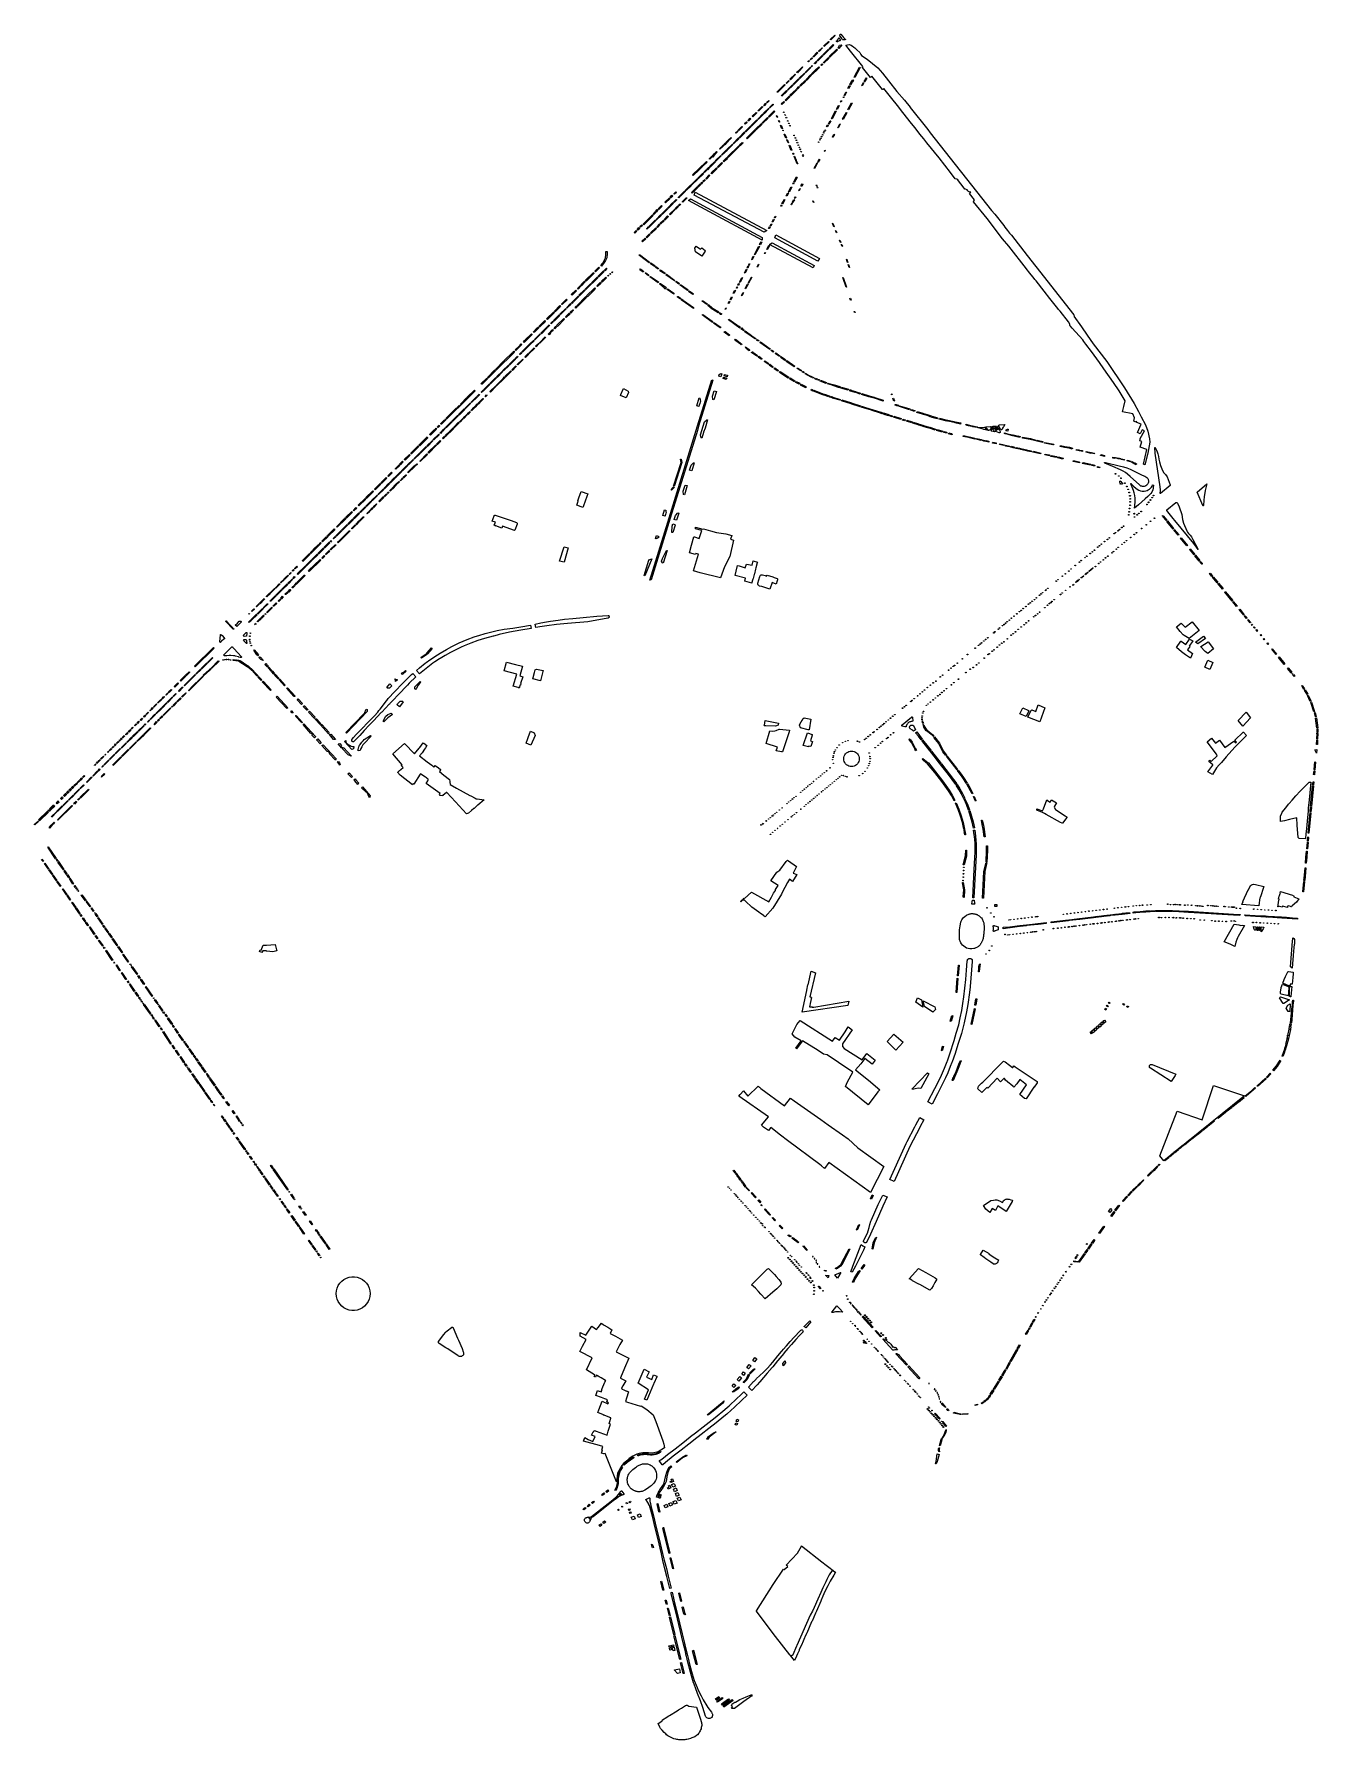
# Model space of a CAD drawing. Header units: millimetres. Extents: x 734061 to 736248, y 4017837 to 4020740.
import ezdxf

# ---------------------------------------------------------------- set-up
doc = ezdxf.new("R2010")
doc.units = ezdxf.units.MM
for name, color, linetype, true_color in [('Area Park', 7, 'Continuous', 0xc2aed4), ('bolvar', 7, 'Continuous', 0x3faae0), ('lachaki', 7, 'Continuous', 0xa953ac), ('meydan', 7, 'Continuous', 0xf27b26), ('park', 7, 'Continuous', 0x1ffa07)]:
    doc.layers.add(name, color=color, linetype=linetype, true_color=true_color)

msp = doc.modelspace()

# ---------------------------------------------------------------- linework, layer by layer
at = {"layer": 'Area Park'}
msp.add_lwpolyline([(735117.9, 4018298.2), (735119.5, 4018295.4), (735120.6, 4018292.4), (735121.2, 4018289.3), (735121.4, 4018286.1), (735121, 4018282.9), (735120.4, 4018280.7), (735119.3, 4018278.1), (735117.9, 4018275.6), (735116.1, 4018273.4), (735112, 4018269.3), (735110.3, 4018267.8), (735105.9, 4018264.5), (735101.1, 4018261.6), (735098.9, 4018260.6), (735096.6, 4018259.8), (735094.3, 4018259.3), (735092.7, 4018259.2), (735091.7, 4018259.2), (735091, 4018259.1), (735090, 4018259.2), (735089.2, 4018259.2), (735088.3, 4018259.3), (735087.6, 4018259.5), (735086.7, 4018259.7), (735086.1, 4018259.9), (735085.1, 4018260.2), (735084.4, 4018260.4), (735083.4, 4018260.8), (735082.8, 4018261.1), (735082.4, 4018261.3), (735081.8, 4018261.6), (735081.3, 4018261.8), (735080.8, 4018262.1), (735080.4, 4018262.4), (735080, 4018262.7), (735079.5, 4018263), (735079, 4018263.4), (735078.5, 4018263.8), (735078.1, 4018264.2), (735077.6, 4018264.5), (735077.2, 4018264.9), (735076.5, 4018265.7), (735075.5, 4018266.9), (735074.7, 4018268), (735074, 4018269.3), (735073.2, 4018270.8), (735072.6, 4018272.4), (735072, 4018274), (735071.9, 4018274.9), (735071.5, 4018277.2), (735071.4, 4018278.2), (735071.4, 4018279.6), (735071.4, 4018280.7), (735071.7, 4018282.4), (735072, 4018284), (735072.4, 4018285.3), (735073.1, 4018287.2), (735074.1, 4018289.2), (735075.4, 4018291.1), (735076.8, 4018292.8), (735080.9, 4018296.8), (735085.4, 4018300.4), (735087.1, 4018301.7), (735088.5, 4018302.6), (735090.3, 4018303.7), (735091.7, 4018304.5), (735093.1, 4018305.2), (735094.5, 4018305.7), (735095.9, 4018306.2), (735097.5, 4018306.6), (735098.9, 4018306.8), (735100.5, 4018306.9), (735102.5, 4018306.9), (735103.7, 4018306.8), (735104.8, 4018306.6), (735105.8, 4018306.4), (735107.4, 4018305.9), (735108.9, 4018305.4), (735110.3, 4018304.8), (735111.8, 4018304), (735113.2, 4018303), (735114.3, 4018302.1), (735115.4, 4018301.1), (735116.5, 4018299.9)], close=True, dxfattribs=at)
at = {"layer": 'bolvar'}
for points in [[(735425.5, 4020738), (735418, 4020730.3), (735417.2, 4020731.1), (735424.9, 4020738.6)], [(735431.9, 4020734.1), (735432.8, 4020732.8), (735433.3, 4020731.9), (735433.7, 4020730.7), (735434, 4020729.8), (735434.1, 4020729.3), (735433.8, 4020729.1), (735433.2, 4020728.9), (735432.4, 4020728.6), (735431.3, 4020728.1), (735430.2, 4020727.6), (735429.3, 4020727.2), (735428.8, 4020727.2), (735428.4, 4020727.3), (735428.1, 4020727.5), (735428, 4020727.8), (735427.9, 4020728.1), (735427.9, 4020728.5), (735428.2, 4020728.8), (735428.6, 4020729.3), (735429, 4020729.6), (735429.3, 4020730), (735429.7, 4020730.4), (735430.1, 4020731), (735430.6, 4020731.8), (735431, 4020732.5), (735431.4, 4020733.2)], [(735442.7, 4020731.5), (735442.8, 4020731.4), (735442.8, 4020731.4), (735442.9, 4020731.3), (735442.9, 4020731.2), (735442.9, 4020731.1), (735442.9, 4020731), (735442.8, 4020730.9), (735442.8, 4020730.8), (735442.7, 4020730.8), (735442.6, 4020730.7), (735442.5, 4020730.7), (735442.5, 4020730.6), (735442.4, 4020730.6), (735442.3, 4020730.6), (735439.9, 4020730.6), (735437.9, 4020730.3), (735436.8, 4020732.5), (735435.8, 4020734.2), (735435.4, 4020734.7), (735433.3, 4020737.5), (735433.8, 4020739.7), (735433.8, 4020739.8), (735433.9, 4020739.9), (735434, 4020740), (735434, 4020740), (735434.1, 4020740.1), (735434.2, 4020740.2), (735434.3, 4020740.2), (735434.5, 4020740.2), (735434.6, 4020740.2), (735434.7, 4020740.2), (735434.8, 4020740.1), (735434.9, 4020740.1), (735437.8, 4020736.7), (735439.9, 4020734.5)], [(735395, 4020709.4), (735396.1, 4020708.6), (735388.4, 4020701.1), (735387.7, 4020702)], [(735403.4, 4020704), (735404.4, 4020703.1), (735395.7, 4020694.6), (735394.8, 4020695.5)], [(735403.3, 4020717.1), (735403.9, 4020716.6), (735398, 4020710.6), (735397.2, 4020711.3)], [(735413.9, 4020714.3), (735414.9, 4020713.6), (735405.6, 4020704.4), (735404.6, 4020705.1)], [(735415, 4020727.2), (735406.6, 4020719.1), (735405.9, 4020720), (735414.2, 4020727.9)], [(735422.2, 4020722.5), (735423.1, 4020721.6), (735416.1, 4020714.5), (735415.1, 4020715.5)], [(735415.4, 4020702), (735428.3, 4020714.5), (735429.4, 4020713.4), (735416.6, 4020700.9)], [(735430.4, 4020716.7), (735432.8, 4020721.6), (735437, 4020722.1), (735431.5, 4020715.6)], [(735362, 4020676.9), (735362.7, 4020676), (735361.1, 4020674.3), (735360.3, 4020675.1)], [(735369.9, 4020684.6), (735370.6, 4020683.8), (735363.3, 4020676.5), (735362.6, 4020677.3)], [(735373, 4020674), (735373.9, 4020673.1), (735365, 4020664.4), (735364.1, 4020665.2)], [(735384.2, 4020683.3), (735375, 4020674.2), (735374.2, 4020675.1), (735383.3, 4020684.1)], [(735381.8, 4020694.6), (735380.1, 4020692.8), (735379.1, 4020693.6), (735380.9, 4020695.3)], [(735383.5, 4020696.3), (735382.7, 4020697.1), (735385.8, 4020700), (735386.6, 4020699.3)], [(735387, 4020686), (735385.3, 4020684.4), (735384.4, 4020685.2), (735386.1, 4020686.9)], [(735385.4, 4020672.4), (735394.5, 4020681.4), (735395.7, 4020680.3), (735386.5, 4020671.3)], [(735393.5, 4020694.2), (735394.5, 4020693.4), (735390.6, 4020689.5), (735389.6, 4020690.3)], [(735395.2, 4020682.1), (735397.8, 4020684.6), (735398.8, 4020683.4), (735396.4, 4020681)], [(735400.9, 4020687.7), (735403.3, 4020689.8), (735404.2, 4020688.7), (735402, 4020686.5)], [(735405.4, 4020691.8), (735414, 4020700.5), (735415.2, 4020699.4), (735406.4, 4020690.8)], [(735467.1, 4020683.8), (735468, 4020683.2), (735458.8, 4020666.3), (735457.9, 4020666.7)], [(735339.4, 4020654.5), (735340.2, 4020653.8), (735327.4, 4020641), (735326.7, 4020641.8)], [(735346.3, 4020661.2), (735347.1, 4020660.5), (735342.4, 4020655.9), (735341.8, 4020656.6)], [(735352.7, 4020654), (735353.7, 4020653.2), (735344.9, 4020644.6), (735344, 4020645.4)], [(735348.3, 4020636), (735359.1, 4020646.2), (735360.1, 4020645.2), (735349.5, 4020634.8)], [(735357.3, 4020672), (735358, 4020671.2), (735349.2, 4020662.5), (735348.4, 4020663.4)], [(735363, 4020664.1), (735363.9, 4020663.3), (735354.9, 4020654.2), (735353.9, 4020655.2)], [(735360.1, 4020647.3), (735363.7, 4020651.1), (735364.8, 4020650), (735361.2, 4020646.3)], [(735365.3, 4020652.6), (735374.4, 4020661.5), (735375.5, 4020660.3), (735366.4, 4020651.5)], [(735375.5, 4020662.6), (735384.2, 4020671.3), (735385.4, 4020670.1), (735376.6, 4020661.5)], [(735450.8, 4020652), (735448.4, 4020647.6), (735447.1, 4020648.3), (735449.5, 4020652.7)], [(735454.2, 4020658.2), (735451.8, 4020653.7), (735450.4, 4020654.4), (735453, 4020658.9)], [(735456.4, 4020662), (735454.7, 4020658.8), (735453.4, 4020659.6), (735455.3, 4020662.6)], [(735471.6, 4020652.2), (735470.9, 4020652.5), (735473.7, 4020657.7), (735474.5, 4020657.1)], [(735475.5, 4020659), (735474.8, 4020659.5), (735478.7, 4020665.8), (735479.3, 4020665.1)], [(735301.4, 4020616.9), (735302.3, 4020616.3), (735294.8, 4020609.2), (735294.5, 4020610)], [(735307.4, 4020622.8), (735308.2, 4020622.2), (735304.4, 4020618.4), (735304, 4020618.8)], [(735309.5, 4020623.4), (735308.8, 4020624.1), (735312.2, 4020627.4), (735313.1, 4020626.9)], [(735319.4, 4020621.1), (735320.2, 4020620.3), (735314.3, 4020614.6), (735313.6, 4020615.2)], [(735333.7, 4020621.4), (735337.8, 4020625.6), (735338.9, 4020624.3), (735334.8, 4020620.3)], [(735342.7, 4020644.1), (735343.6, 4020643.2), (735334.8, 4020634.6), (735333.9, 4020635.5)], [(735340.1, 4020627.9), (735347.3, 4020634.8), (735348.4, 4020633.7), (735341.3, 4020626.7)], [(735431.5, 4020618.5), (735432.2, 4020618.2), (735428.8, 4020611.8), (735427.8, 4020612.3), (735431.3, 4020618.6)], [(735436.8, 4020626.4), (735435.7, 4020624.5), (735434.7, 4020624.8), (735435.9, 4020626.8)], [(735440.5, 4020633.1), (735439.9, 4020632.1), (735438.9, 4020632.5), (735439.6, 4020633.6)], [(735444.7, 4020641.2), (735441.6, 4020635.2), (735440.6, 4020635.6), (735443.8, 4020641.5)], [(735447.2, 4020612.1), (735453.5, 4020623.2), (735454.2, 4020622.7), (735448, 4020611.5)], [(735272.3, 4020586.7), (735271.3, 4020587.8), (735274.5, 4020590.8), (735275.4, 4020589.8)], [(735280.8, 4020597.3), (735281.6, 4020596), (735278.1, 4020592.3), (735277.2, 4020593.2)], [(735292.3, 4020594.4), (735293.1, 4020593.5), (735283.7, 4020584.2), (735282.9, 4020585.1)], [(735291.1, 4020606.8), (735291.9, 4020606.1), (735285.3, 4020599.6), (735284.3, 4020600.6)], [(735289.8, 4020578.6), (735300, 4020588.3), (735301.1, 4020587.1), (735290.8, 4020577.5)], [(735294.4, 4020594.7), (735293.6, 4020595.5), (735302.4, 4020604.4), (735303.4, 4020603.7)], [(735300.9, 4020589.3), (735310.4, 4020598.4), (735311.5, 4020597.2), (735302.3, 4020588.4)], [(735312.5, 4020614.3), (735313.2, 4020613.4), (735304.5, 4020604.6), (735303.5, 4020605.5)], [(735312, 4020600.1), (735321.6, 4020609.5), (735322.8, 4020608.4), (735313.1, 4020599)], [(735326.1, 4020601.6), (735327.4, 4020598.6), (735326.6, 4020598.2), (735325.3, 4020601.2)], [(735329.8, 4020593.1), (735330.9, 4020590.6), (735330.1, 4020590.2), (735329, 4020592.7)], [(735338.8, 4020607), (735337.7, 4020606.6), (735337.5, 4020607.4), (735338.3, 4020607.9)], [(735340.1, 4020601.7), (735339.6, 4020602.6), (735340.4, 4020603.1), (735341, 4020602.1)], [(735342.9, 4020597.7), (735342.1, 4020597.4), (735341.6, 4020598.3), (735342.5, 4020598.6)], [(735345.3, 4020592.2), (735344.5, 4020591.9), (735344, 4020592.8), (735344.9, 4020593.1)], [(735347.3, 4020588.1), (735346.5, 4020587.7), (735346, 4020588.6), (735346.9, 4020588.9)], [(735416.8, 4020592.7), (735417.9, 4020592.5), (735414.8, 4020587), (735414, 4020587.6)], [(735427.2, 4020609.2), (735420.2, 4020595.9), (735419.9, 4020596.1), (735419.2, 4020596.5), (735426.2, 4020609.6)], [(735430.5, 4020580.5), (735429.9, 4020580.9), (735433.5, 4020587.3), (735434.2, 4020586.9)], [(735439, 4020595.1), (735438.2, 4020595.7), (735444.5, 4020606.5), (735445.1, 4020606), (735439, 4020595.1)], [(735240.8, 4020555.6), (735240.2, 4020556.6), (735243.8, 4020560.3), (735244.5, 4020559.4)], [(735245.3, 4020560.1), (735244.5, 4020560.9), (735248.1, 4020564.5), (735248.8, 4020563.6)], [(735260.8, 4020563.4), (735261.7, 4020562.4), (735252.4, 4020553.3), (735251.6, 4020554.1)], [(735260.4, 4020575.1), (735257, 4020571.7), (735255.7, 4020571.9), (735259.6, 4020575.8)], [(735260.5, 4020576.7), (735266.5, 4020583.2), (735267.4, 4020582.3), (735261.3, 4020575.9)], [(735270.7, 4020573.1), (735271.5, 4020572.3), (735262.9, 4020563.4), (735261.9, 4020564.5)], [(735281.7, 4020584), (735282.6, 4020583.1), (735272.7, 4020573.3), (735271.9, 4020574.2)], [(735274.3, 4020563), (735289, 4020577.6), (735290.1, 4020576.7), (735275.3, 4020562)], [(735333.3, 4020585.1), (735335.6, 4020579.6), (735334.8, 4020579.2), (735332.5, 4020584.7)], [(735336.8, 4020576.9), (735337.3, 4020575.9), (735336.5, 4020575.6), (735336.1, 4020576.4)], [(735339.7, 4020570.1), (735342.6, 4020563.5), (735341.6, 4020563.1), (735338.8, 4020569.7)], [(735343.6, 4020560.8), (735346.1, 4020555.4), (735345.2, 4020555), (735342.9, 4020560.3)], [(735349.2, 4020583.9), (735348.3, 4020583.5), (735347.9, 4020584.4), (735348.7, 4020584.7)], [(735356.1, 4020567.6), (735355.2, 4020567.2), (735354.8, 4020568.1), (735355.7, 4020568.4)], [(735358.2, 4020563.3), (735357.4, 4020562.9), (735356.9, 4020563.8), (735357.8, 4020564.1)], [(735360, 4020559.3), (735359.2, 4020558.9), (735358.7, 4020559.8), (735359.6, 4020560.1)], [(735400.1, 4020560.5), (735399.7, 4020559.5), (735398.6, 4020560), (735399.1, 4020561)], [(735401.5, 4020563.1), (735401.1, 4020562.2), (735400, 4020562.7), (735400.5, 4020563.6)], [(735403.2, 4020566), (735402.8, 4020565.1), (735401.7, 4020565.6), (735402.1, 4020566.6)], [(735404.9, 4020569), (735404.5, 4020568.1), (735403.4, 4020568.6), (735403.8, 4020569.5)], [(735406.6, 4020572.3), (735406.2, 4020571.4), (735405.1, 4020571.9), (735405.5, 4020572.9)], [(735407.7, 4020574.8), (735407.2, 4020573.9), (735406.2, 4020574.4), (735406.6, 4020575.4)], [(735409, 4020576.7), (735408.8, 4020576), (735408, 4020576.4), (735408.4, 4020577.1)], [(735413.6, 4020584.9), (735411.8, 4020582.2), (735410.9, 4020582.8), (735412.7, 4020585.6)], [(735421.3, 4020564.6), (735420.7, 4020564.9), (735423.4, 4020569.7), (735424.1, 4020569.3), (735421.3, 4020564.6)], [(735211.1, 4020528.1), (735215.3, 4020532.3), (735216.2, 4020531.5), (735212, 4020527.3)], [(735215.9, 4020531.9), (735220.3, 4020537.3), (735221.3, 4020536.3), (735216.9, 4020530.9)], [(735222, 4020537.2), (735221.3, 4020538), (735223.5, 4020540.2), (735224.4, 4020539.5)], [(735230.6, 4020533.6), (735231.4, 4020532.8), (735222.4, 4020523.9), (735221.6, 4020524.8)], [(735232.4, 4020549.1), (735233.3, 4020548.3), (735229.1, 4020544.1), (735228.3, 4020545)], [(735240.9, 4020543.7), (735241.8, 4020542.9), (735232.5, 4020533.9), (735231.7, 4020534.8)], [(735236.1, 4020552.3), (735236.9, 4020551.5), (735234.2, 4020549.1), (735233.5, 4020550)], [(735234.6, 4020523.9), (735241.2, 4020530.3), (735242.3, 4020529.2), (735240.1, 4020527), (735235.7, 4020522.9)], [(735240.1, 4020554.9), (735237.3, 4020551.8), (735236.4, 4020552.8), (735239.2, 4020555.7)], [(735242.1, 4020544.9), (735250.4, 4020553.1), (735251.2, 4020552.2), (735242.9, 4020544)], [(735242.3, 4020531.5), (735261.4, 4020550.3), (735262.2, 4020548.8), (735243.4, 4020530.2)], [(735262.6, 4020551.5), (735266.9, 4020555.6), (735268.6, 4020555.1), (735263.6, 4020550.3)], [(735348, 4020551), (735351.7, 4020542.5), (735350.7, 4020542.1), (735347, 4020550.5)], [(735353.7, 4020537.8), (735354.8, 4020535.7), (735354.1, 4020535.5), (735353.1, 4020537.5)], [(735356, 4020532.2), (735359.1, 4020525.6), (735358.3, 4020525.2), (735355.5, 4020531.9)], [(735361.7, 4020555.1), (735360.8, 4020554.8), (735360.4, 4020555.7), (735361.2, 4020556)], [(735363.3, 4020550.9), (735362.5, 4020550.5), (735362, 4020551.4), (735362.9, 4020551.7)], [(735365.3, 4020547), (735364.5, 4020546.6), (735364, 4020547.5), (735364.9, 4020547.8)], [(735366.6, 4020543.9), (735365.8, 4020543.5), (735365.3, 4020544.4), (735366.2, 4020544.7)], [(735368.2, 4020539.9), (735367.4, 4020539.5), (735367, 4020540.4), (735367.8, 4020540.7)], [(735371.3, 4020532.3), (735370.4, 4020531.9), (735370, 4020532.8), (735370.9, 4020533.1)], [(735371.3, 4020534.3), (735370.5, 4020533.9), (735370.1, 4020534.8), (735370.9, 4020535.1)], [(735397.8, 4020556.3), (735397.4, 4020555.5), (735396.4, 4020556), (735396.8, 4020556.8)], [(735407.7, 4020540.6), (735407.1, 4020540.9), (735408, 4020542.6), (735408.6, 4020542)], [(735182.3, 4020500.5), (735187.4, 4020505.8), (735188.6, 4020504.6), (735183.4, 4020499.4)], [(735187.9, 4020506), (735199, 4020516.6), (735200.3, 4020515.4), (735189.1, 4020504.9)], [(735200.1, 4020503.6), (735201, 4020502.6), (735192.2, 4020494), (735191.4, 4020494.9)], [(735207.2, 4020522.5), (735200.8, 4020515.9), (735200.1, 4020516.9), (735206.5, 4020523.3)], [(735203.3, 4020506.6), (735204, 4020505.9), (735201.9, 4020503.8), (735201.2, 4020504.5)], [(735206.2, 4020509.5), (735207, 4020508.6), (735204.3, 4020506), (735203.5, 4020506.8)], [(735204.9, 4020494.3), (735210.6, 4020500.8), (735212, 4020499.6), (735206.8, 4020494), (735206.1, 4020493.2)], [(735210.5, 4020513.7), (735211.3, 4020512.9), (735207.8, 4020509.4), (735207, 4020510.3)], [(735220.5, 4020523.6), (735221.4, 4020522.8), (735212.5, 4020514), (735211.6, 4020514.8)], [(735214.2, 4020503.8), (735223.1, 4020512.5), (735224.2, 4020511.4), (735215.3, 4020502.6)], [(735225, 4020514.5), (735232.5, 4020521.7), (735233.4, 4020520.5), (735226.2, 4020513.4)], [(735359.2, 4020525.3), (735361.6, 4020519.3), (735360.7, 4020519.3), (735358.3, 4020525.1)], [(735390.2, 4020511.7), (735389.8, 4020511.8), (735395, 4020521.2), (735395.3, 4020521)], [(735396.6, 4020522.5), (735396, 4020522.7), (735398.6, 4020527.3), (735399.1, 4020526.9), (735396.6, 4020522.5)], [(735150.7, 4020468.6), (735154, 4020471.9), (735155.2, 4020470.7), (735151.8, 4020467.5)], [(735169.6, 4020473.5), (735170.5, 4020472.7), (735161.4, 4020463.8), (735160.6, 4020464.6)], [(735179.7, 4020483.4), (735180.5, 4020482.5), (735171.7, 4020473.8), (735170.8, 4020474.6)], [(735190.2, 4020493.8), (735191, 4020492.9), (735181.5, 4020483.7), (735180.7, 4020484.5)], [(735180.7, 4020470.7), (735190.4, 4020480.2), (735191.4, 4020479), (735185.4, 4020473), (735185.7, 4020472.7), (735184.9, 4020472), (735184.6, 4020472.3), (735181.8, 4020469.6)], [(735185.3, 4020466), (735187, 4020471.2), (735309.1, 4020406), (735304.8, 4020402.9)], [(735190.9, 4020480.8), (735195.3, 4020485.1), (735196.4, 4020484), (735192.1, 4020479.6)], [(735196.4, 4020486.3), (735198.1, 4020488), (735199.3, 4020486.7), (735197.7, 4020485)], [(735200, 4020489.7), (735203.2, 4020492.9), (735204.3, 4020491.6), (735201.1, 4020488.6)], [(735351.5, 4020479.8), (735346.9, 4020471.2), (735345.8, 4020471.7), (735350.6, 4020480.2)], [(735355.5, 4020487.1), (735354.3, 4020484.9), (735353.4, 4020485.6), (735354.6, 4020487.7)], [(735355.1, 4020488.6), (735359.5, 4020497.1), (735360.6, 4020496.4), (735356.1, 4020488)], [(735364.4, 4020473.7), (735363.4, 4020474.2), (735365.4, 4020477.4), (735365.9, 4020476.9), (735364.4, 4020473.7)], [(735367.2, 4020482), (735367.2, 4020482), (735369.4, 4020485.2), (735370.1, 4020484.7), (735368.4, 4020480.9), (735367.5, 4020481.2)], [(735394.2, 4020480.7), (735393.1, 4020483.2), (735393.8, 4020483.5), (735394.9, 4020480.9)], [(735396, 4020478.6), (735395.1, 4020478.2), (735394.7, 4020479.1), (735395.6, 4020479.4)], [(735119.2, 4020438.5), (735122.5, 4020441.8), (735123.7, 4020440.6), (735120.3, 4020437.4)], [(735124.1, 4020442.9), (735129.7, 4020448.6), (735130.9, 4020447.4), (735125.2, 4020441.8)], [(735139.1, 4020443.5), (735139.9, 4020442.5), (735130.8, 4020433.4), (735130, 4020434.3)], [(735135.6, 4020454.1), (735143.4, 4020461.7), (735144.6, 4020460.5), (735136.7, 4020452.9)], [(735149.2, 4020453.5), (735150.2, 4020452.6), (735141.1, 4020443.6), (735140.3, 4020444.5)], [(735143.2, 4020433.8), (735152.2, 4020442.5), (735153.2, 4020441.4), (735144.3, 4020432.7)], [(735144.2, 4020462.5), (735147.5, 4020465.8), (735148.8, 4020464.6), (735145.4, 4020461.4)], [(735154.6, 4020458.8), (735155.5, 4020457.9), (735151.2, 4020453.8), (735150.4, 4020454.6)], [(735153.2, 4020443.5), (735157.6, 4020447.8), (735158.6, 4020446.8), (735154.3, 4020442.5)], [(735159.5, 4020463.6), (735160.3, 4020462.6), (735159, 4020461.3), (735158.1, 4020462.2)], [(735159.8, 4020447.9), (735158.6, 4020448.9), (735161.2, 4020451.4), (735162.2, 4020450.2)], [(735164.7, 4020454.9), (735171.9, 4020461.8), (735173.4, 4020461.3), (735165.9, 4020453.9)], [(735175.5, 4020456.8), (735178.9, 4020459.9), (735301, 4020394.1), (735300.9, 4020389.6), (735204.1, 4020441.8)], [(735334.7, 4020448.7), (735333.8, 4020447), (735332.8, 4020447.4), (735333.8, 4020449.2)], [(735340, 4020458.2), (735335.9, 4020450.8), (735334.8, 4020451.1), (735339, 4020458.9)], [(735346, 4020469.5), (735343.3, 4020464.6), (735342, 4020465), (735344.9, 4020470)], [(735351, 4020449.4), (735350.3, 4020449.7), (735352.3, 4020453.8), (735353, 4020453.4)], [(735353.3, 4020454), (735352.9, 4020454.6), (735355.1, 4020458.8), (735356, 4020458.4)], [(735357.3, 4020460.6), (735356.3, 4020461.2), (735357.9, 4020463.4), (735358.6, 4020462.7), (735357.3, 4020460.6)], [(735388.3, 4020453.4), (735387.4, 4020456.4), (735388.1, 4020456.7), (735389.1, 4020453.7)], [(735093, 4020412.6), (735096.3, 4020415.8), (735097.5, 4020414.7), (735094.1, 4020411.4)], [(735098.5, 4020416.6), (735114.2, 4020432.8), (735115.4, 4020431.6), (735099.6, 4020415.4)], [(735108.1, 4020412.9), (735109, 4020411.9), (735104.8, 4020408.3), (735104.4, 4020408.7)], [(735118.8, 4020423.3), (735119.6, 4020422.4), (735110, 4020413), (735109.2, 4020413.8)], [(735115.5, 4020434.5), (735118.8, 4020437.8), (735120, 4020436.7), (735116.6, 4020433.4)], [(735128.8, 4020433.2), (735129.6, 4020432.3), (735120.7, 4020423.5), (735119.9, 4020424.3)], [(735121.6, 4020412.4), (735126.5, 4020417.3), (735127.6, 4020416.2), (735122.7, 4020411.3)], [(735127.6, 4020418.4), (735133, 4020423.7), (735134.1, 4020422.6), (735128.7, 4020417.3)], [(735134.2, 4020424.8), (735140.1, 4020430.8), (735141.4, 4020429.8), (735135.3, 4020423.7)], [(735314.8, 4020412.2), (735313.1, 4020409.1), (735312, 4020409.6), (735313.7, 4020412.8)], [(735317.4, 4020416.8), (735315.7, 4020413.5), (735314.5, 4020414.1), (735316.2, 4020417.4)], [(735321.6, 4020424.6), (735319.2, 4020420.2), (735318.1, 4020420.8), (735320.5, 4020425.3)], [(735324.2, 4020429.6), (735322.9, 4020427.2), (735321.9, 4020427.7), (735323.3, 4020430.2)], [(735420.8, 4020418.3), (735421.5, 4020418), (735423.6, 4020412.7), (735423.1, 4020412.4)], [(735083.1, 4020402.6), (735086.4, 4020405.9), (735087.7, 4020404.7), (735084.3, 4020401.5)], [(735088.1, 4020407.5), (735091.3, 4020410.8), (735092.6, 4020409.6), (735089.2, 4020406.4)], [(735096.4, 4020387.7), (735101.6, 4020392.9), (735103, 4020391.5), (735097.5, 4020386.5)], [(735103.6, 4020394.8), (735109.4, 4020400.5), (735110.6, 4020399.3), (735104.8, 4020393.6)], [(735111.2, 4020402.2), (735119.8, 4020410.7), (735121, 4020409.6), (735112.3, 4020401.1)], [(735299.5, 4020386.9), (735300.6, 4020386.3), (735298, 4020381.3), (735296.8, 4020381.9)], [(735313.4, 4020382.1), (735318.1, 4020384.8), (735389.5, 4020346.5), (735387.8, 4020342.5)], [(735324.3, 4020398.5), (735398.6, 4020358.4), (735396.1, 4020353.9), (735322.7, 4020393.4)], [(735427.5, 4020401.9), (735425.9, 4020405.5), (735426.7, 4020405.8), (735428.2, 4020402.3)], [(735433.5, 4020389.6), (735434.8, 4020386.5), (735434.9, 4020386.6), (735435.3, 4020385.6), (735434.5, 4020385.3), (735432.8, 4020389.2)], [(735034.8, 4020369.9), (735037, 4020370.4), (735037.2, 4020367), (735037.1, 4020364.7), (735036.8, 4020361.9), (735036.3, 4020359.5), (735034.2, 4020354.8), (735030.6, 4020349.6), (735027.4, 4020345.3), (735026.1, 4020346.3), (735029.5, 4020350.5), (735032.7, 4020355.8), (735034.1, 4020359.2), (735034.9, 4020364.9), (735035, 4020367)], [(735108.5, 4020351.1), (735097.3, 4020359.3), (735094.3, 4020361.4), (735092.8, 4020362.7), (735091.6, 4020364), (735092.1, 4020364.8), (735109.3, 4020352.3)], [(735284, 4020356.2), (735283.3, 4020356.6), (735286, 4020362), (735286.9, 4020361.6)], [(735295.6, 4020379.2), (735296.6, 4020378.7), (735288.9, 4020364.7), (735288.1, 4020365.2)], [(735306.7, 4020368.5), (735306.7, 4020368.5), (735305.4, 4020366.5), (735304.8, 4020367), (735306, 4020368.7)], [(735309.8, 4020373.8), (735309, 4020374.3), (735312.7, 4020380.9), (735313.5, 4020380.5), (735309.8, 4020373.8)], [(735435.8, 4020382), (735436.6, 4020382.3), (735437.9, 4020379), (735437.2, 4020378.7)], [(735444.9, 4020356.6), (735445.6, 4020356.9), (735447.2, 4020351.5), (735446.5, 4020351.3)], [(735013.7, 4020334.3), (735014.1, 4020333.9), (735014.6, 4020333.2), (735014.4, 4020332.7), (735001.1, 4020319.4), (734999.8, 4020320.6)], [(735010.3, 4020316.7), (735020.1, 4020326.3), (735021, 4020325.4), (735011.3, 4020315.8)], [(735022.9, 4020343.5), (735024.1, 4020342.3), (735018, 4020336.1), (735017.4, 4020335.8), (735016.3, 4020336.9)], [(735021.3, 4020327.5), (735031.1, 4020337.1), (735032, 4020336.2), (735022.2, 4020326.6)], [(735027.5, 4020319.4), (735035, 4020326.6), (735036.1, 4020325.6), (735028.6, 4020318)], [(735032.2, 4020338.1), (735036.2, 4020341.8), (735036.6, 4020341.4), (735033, 4020337.3)], [(735039.1, 4020328.4), (735038.5, 4020329.2), (735039.4, 4020330), (735040.1, 4020329.3)], [(735041.9, 4020332.1), (735042.6, 4020332.8), (735043.3, 4020332.1), (735042.5, 4020331.3)], [(735045.9, 4020334.1), (735045.3, 4020335), (735046.1, 4020335.6), (735046.8, 4020335)], [(735097.4, 4020337.8), (735098.8, 4020336.9), (735098.9, 4020336.1), (735098.6, 4020335.2), (735093, 4020339.2), (735093.8, 4020340.5)], [(735107.7, 4020330.3), (735107.4, 4020328.8), (735101.6, 4020333.1), (735102.6, 4020333.7), (735102.8, 4020334)], [(735124.3, 4020318.4), (735124.4, 4020318.1), (735124.5, 4020317.7), (735124.1, 4020316.6), (735109.9, 4020326.9), (735111.1, 4020327.9)], [(735117.9, 4020344.4), (735110.5, 4020349.8), (735111.4, 4020350.9), (735118.7, 4020345.5)], [(735124, 4020340), (735119, 4020343.5), (735119.8, 4020344.7), (735124.8, 4020341.1)], [(735135.9, 4020333.1), (735135.2, 4020331.9), (735127, 4020337.5), (735127.9, 4020338.9)], [(735151.6, 4020320), (735137, 4020330.6), (735137.9, 4020331.7), (735152.3, 4020321.1)], [(735267.7, 4020325.4), (735263.4, 4020317.4), (735262.4, 4020317.9), (735266.6, 4020325.9)], [(735275.2, 4020339.4), (735272.1, 4020333.3), (735271.3, 4020333.8), (735274.4, 4020340)], [(735278.1, 4020344.7), (735276.6, 4020341.7), (735275.6, 4020342.2), (735277.1, 4020345.2)], [(735277.4, 4020316.4), (735277.4, 4020316.4), (735283.1, 4020326.7), (735283.6, 4020326.4), (735277.8, 4020316.1)], [(735280.3, 4020349), (735278.6, 4020345.8), (735277.7, 4020346.2), (735279.5, 4020349.4)], [(735293.1, 4020343.6), (735292.5, 4020343.9), (735295, 4020348.7), (735295.7, 4020348.2), (735293.1, 4020343.6)], [(735444.9, 4020309.5), (735444.2, 4020309.2), (735438.5, 4020325.8), (735439.3, 4020326.2)], [(735447.4, 4020348), (735448, 4020348.1), (735450, 4020343), (735449.4, 4020342.8)], [(734984.7, 4020303.3), (734977.3, 4020296), (734976, 4020297.1), (734983.6, 4020304.6)], [(734992.4, 4020310.9), (734987.8, 4020306.2), (734986.4, 4020307.4), (734991.3, 4020312)], [(734989.1, 4020295.6), (734998.7, 4020305.1), (734999.6, 4020304.3), (734990, 4020294.7)], [(734998.8, 4020319.6), (734999.8, 4020318.3), (734993.6, 4020312), (734992.2, 4020313.5), (734992.8, 4020314.1), (734993, 4020314), (734994, 4020314.9), (734993.9, 4020315.1)], [(734999.8, 4020306.3), (735009.3, 4020315.6), (735010.1, 4020314.7), (735000.7, 4020305.4)], [(735002.1, 4020294.7), (735015.4, 4020307.9), (735015.6, 4020308), (735016.3, 4020308.5), (735017.4, 4020307.2), (735016.1, 4020305.8), (735015.5, 4020306.4), (735014.9, 4020305.8), (735015.5, 4020305.2), (735003.4, 4020293.2)], [(735020.8, 4020310.4), (735019.4, 4020311.6), (735025.6, 4020317.7), (735026.4, 4020316.9), (735026.8, 4020316.3), (735026.2, 4020315.7)], [(735136.8, 4020309.3), (735137, 4020309.1), (735137.1, 4020308.9), (735137.3, 4020308.8), (735137.4, 4020308.5), (735137.4, 4020308.3), (735137.4, 4020308.1), (735137.4, 4020307.9), (735137.3, 4020307.7), (735137.2, 4020307.4), (735137.1, 4020307.3), (735137, 4020307.2), (735136.8, 4020307.1), (735136.7, 4020307), (735136.5, 4020307), (735136.4, 4020306.9), (735136.2, 4020307), (735135.6, 4020306.2), (735134.5, 4020307), (735135, 4020307.8), (735126.5, 4020315), (735126.5, 4020315.1), (735126.6, 4020315.3), (735126.8, 4020315.4), (735126.9, 4020315.5), (735127.1, 4020315.6), (735127.3, 4020315.7), (735127.5, 4020315.7), (735127.6, 4020315.7), (735127.8, 4020315.6), (735128, 4020315.6)], [(735150.7, 4020299.2), (735150.7, 4020297.4), (735139.2, 4020305.7), (735139.3, 4020305.8), (735139.5, 4020306), (735139.6, 4020306.1), (735139.8, 4020306.2), (735140, 4020306.3), (735140.2, 4020306.4), (735140.5, 4020306.4), (735140.7, 4020306.3), (735140.9, 4020306.3), (735141.1, 4020306.2)], [(735159.4, 4020314.4), (735153.8, 4020318.5), (735154.6, 4020319.7), (735160.2, 4020315.5)], [(735174.1, 4020303.6), (735161.2, 4020312.7), (735162.1, 4020314), (735174.9, 4020304.8)], [(735183.3, 4020296.8), (735175.9, 4020302), (735176.8, 4020303.3), (735184.2, 4020298)], [(735254.8, 4020304.2), (735255.9, 4020303.6), (735253.1, 4020298.7), (735252, 4020299.4)], [(735259, 4020309.6), (735257.8, 4020307.6), (735257.2, 4020308), (735258.2, 4020310)], [(735262.1, 4020315.3), (735260.6, 4020312.3), (735259.6, 4020312.9), (735261.3, 4020315.8)], [(735266.7, 4020294.9), (735266, 4020295.4), (735268.6, 4020300.4), (735269.3, 4020299.9), (735266.7, 4020294.9)], [(735272.2, 4020307), (735276.4, 4020314.8), (735277, 4020314.5), (735272.9, 4020306.6)], [(734946.1, 4020267.6), (734947.3, 4020266.4), (734935.4, 4020254.7), (734933.9, 4020255.5)], [(734956.6, 4020278), (734957.7, 4020276.8), (734948.4, 4020267.5), (734947.2, 4020268.7)], [(734956.6, 4020263.6), (734966.5, 4020273.3), (734967.4, 4020272.5), (734957.5, 4020262.7)], [(734968.9, 4020287.8), (734960.6, 4020279.8), (734959.5, 4020280.8), (734968, 4020289)], [(734967.6, 4020274.5), (734974.7, 4020281.5), (734975.6, 4020280.6), (734968.6, 4020273.6)], [(734973.9, 4020266.8), (734978.5, 4020271), (734979.9, 4020270.2), (734975.2, 4020265.3)], [(734975.8, 4020282.5), (734978.5, 4020285.2), (734979.3, 4020284.3), (734976.7, 4020281.6)], [(734979.3, 4020285.9), (734988, 4020294.4), (734988.8, 4020293.6), (734980.1, 4020285.2)], [(734982.4, 4020275.2), (734984.4, 4020277.2), (734985.8, 4020275.9), (734983.7, 4020273.8)], [(734985.2, 4020277.9), (735000.7, 4020293.3), (735002.1, 4020292), (734986.9, 4020276.9), (734986.6, 4020276.6), (734986, 4020277.2)], [(735163.2, 4020290), (735162.3, 4020288.8), (735156.6, 4020293.1), (735156.7, 4020293.2), (735156.9, 4020293.4), (735157, 4020293.5), (735157.2, 4020293.6), (735157.4, 4020293.7), (735157.6, 4020293.7), (735157.8, 4020293.7), (735158.1, 4020293.7)], [(735166.5, 4020287.6), (735165.6, 4020286.4), (735163.2, 4020288.1), (735164.1, 4020289.3)], [(735184.1, 4020274.6), (735184.2, 4020274.3), (735184.2, 4020273.9), (735184.2, 4020273.6), (735184.1, 4020273.3), (735184, 4020273), (735166.6, 4020285.8), (735167.4, 4020286.9)], [(735207.1, 4020280), (735198.8, 4020285.7), (735199.5, 4020286.7), (735207.7, 4020280.9)], [(735215.8, 4020272.3), (735208.7, 4020278.5), (735209.6, 4020279.8), (735216.6, 4020273.5)], [(735227.3, 4020267.3), (735226.3, 4020265.9), (735216.9, 4020271.7), (735217.8, 4020273.1)], [(735239.1, 4020274.2), (735239.7, 4020273.9), (735238.5, 4020271.6), (735237.9, 4020271.9)], [(735244.8, 4020285.5), (735245.8, 4020285), (735244, 4020281.7), (735243, 4020282.3)], [(735249.1, 4020293.1), (735249.9, 4020292.6), (735247.3, 4020287.8), (735246.4, 4020288.3)], [(735451.8, 4020287.3), (735450.6, 4020290.4), (735451.3, 4020290.6), (735452.5, 4020287.5)], [(735458.4, 4020266.4), (735457.9, 4020268), (735458.8, 4020268.3), (735459.5, 4020266.6)], [(734920, 4020241.8), (734921.1, 4020240.6), (734913.3, 4020232.8), (734912.9, 4020232.6), (734911.7, 4020232.7), (734911.1, 4020233), (734918.1, 4020240), (734918.7, 4020239.4), (734919.3, 4020240), (734918.7, 4020240.5)], [(734931.1, 4020252.7), (734931.5, 4020252.2), (734931.7, 4020251.7), (734931.9, 4020251.2), (734922.3, 4020241.7), (734921.2, 4020243)], [(734924.1, 4020231.2), (734934.1, 4020241.2), (734935, 4020240.3), (734925, 4020230.3)], [(734935.1, 4020242.2), (734938.1, 4020245.2), (734938.9, 4020244.3), (734935.9, 4020241.3)], [(734940.9, 4020248), (734944.6, 4020251.6), (734945.4, 4020250.7), (734941.8, 4020247.1)], [(734945.7, 4020252.7), (734955.5, 4020262.4), (734956.4, 4020261.5), (734946.6, 4020251.8)], [(734950.4, 4020240.9), (734948.2, 4020238.6), (734946.9, 4020240), (734949.6, 4020242.9), (734950.4, 4020242.1), (734951.1, 4020241.5), (734950.4, 4020240.9), (734949.8, 4020241.6)], [(734951, 4020244.1), (734963.2, 4020256.2), (734964.5, 4020254.9), (734952.3, 4020242.8)], [(734966.2, 4020259.1), (734972.5, 4020265.4), (734973.9, 4020264.1), (734967.4, 4020257.6)], [(735216, 4020251.6), (735216.2, 4020251.5), (735216.3, 4020251.3), (735216.5, 4020251.2), (735216.6, 4020251), (735216.6, 4020250.8), (735216.7, 4020250.6), (735216.7, 4020250.3), (735216.6, 4020250.1), (735216.6, 4020249.9), (735216.5, 4020249.8), (735216.3, 4020249.6), (735198.8, 4020262.1), (735199.9, 4020263.1)], [(735229.8, 4020242), (735230, 4020241.9), (735230.1, 4020241.7), (735230.2, 4020241.5), (735230.3, 4020241.3), (735230.3, 4020241.1), (735230.3, 4020240.9), (735230.3, 4020240.7), (735230.3, 4020240.5), (735229.7, 4020240.2), (735218.1, 4020248.2), (735218.9, 4020248.9), (735219, 4020249), (735219.2, 4020249), (735219.3, 4020249.1), (735219.5, 4020249.1), (735219.6, 4020249), (735219.7, 4020249), (735219.9, 4020248.9), (735220, 4020248.9)], [(735232.2, 4020263.8), (735231.6, 4020263.3), (735231.1, 4020263.2), (735230.7, 4020263.2), (735230.2, 4020263.2), (735229.5, 4020263.5), (735227.8, 4020264.6), (735228.9, 4020265.9)], [(735261.9, 4020242.4), (735261.9, 4020242.4), (735262.5, 4020243.1), (735263.9, 4020242.1), (735263.3, 4020241.4), (735263.8, 4020241), (735262.9, 4020239.7), (735243.6, 4020253.6), (735244.3, 4020255)], [(735270.6, 4020236.3), (735269.7, 4020235.1), (735264.8, 4020238.4), (735265.9, 4020239.8), (735266.4, 4020240.4), (735267.6, 4020239.7), (735267.7, 4020238.4)], [(734891.8, 4020211.7), (734881.7, 4020201.6), (734880.5, 4020202.8), (734887.6, 4020209.8), (734888.1, 4020209.3), (734888.7, 4020209.8), (734888.2, 4020210.4), (734890.5, 4020212.8)], [(734892.8, 4020198.6), (734891.9, 4020199.4), (734895.8, 4020203.2), (734905.5, 4020212.8), (734912, 4020219.3), (734912.9, 4020218.4), (734906.1, 4020211.8), (734896.7, 4020202.6)], [(734908.2, 4020230.2), (734908.6, 4020229.7), (734908.8, 4020229.1), (734909, 4020228.6), (734895.7, 4020215.3), (734894.4, 4020216.5), (734897.1, 4020219.2), (734897.8, 4020218.7), (734898.3, 4020219.3), (734897.7, 4020219.9)], [(734913.1, 4020220.4), (734922.8, 4020230.1), (734923.8, 4020229.2), (734914, 4020219.6)], [(734915, 4020208.8), (734920.6, 4020214.2), (734921.5, 4020213.4), (734916.1, 4020207.7)], [(734921.6, 4020215), (734931.3, 4020224.8), (734932.3, 4020223.8), (734922.5, 4020214.1)], [(734936.4, 4020229.7), (734944, 4020237.2), (734945.3, 4020235.8), (734942.5, 4020233.2), (734941.9, 4020233.8), (734939.8, 4020231.6), (734940.4, 4020231), (734938.1, 4020228.6)], [(735245.7, 4020228.1), (735244.7, 4020226.7), (735236.2, 4020233), (735237.1, 4020234.1), (735237.3, 4020234.1), (735237.5, 4020234.2), (735237.7, 4020234.2), (735237.9, 4020234.2)], [(735266.7, 4020212.5), (735265.7, 4020211.1), (735264.9, 4020211.8), (735265.1, 4020212.1), (735264.3, 4020212.7), (735264, 4020212.3), (735254.5, 4020219.4), (735255.6, 4020220.9)], [(735282.9, 4020227.3), (735282.1, 4020226.2), (735271.5, 4020233.7), (735272.3, 4020234.9)], [(735290.4, 4020222), (735289.5, 4020220.9), (735283, 4020225.4), (735283.8, 4020226.6)], [(735295.5, 4020218.6), (735294.6, 4020217.4), (735291.7, 4020219.1), (735292.6, 4020220.3)], [(735314, 4020203.3), (735297.3, 4020215.4), (735298.2, 4020216.6), (735314.9, 4020204.4)], [(734848.3, 4020168.4), (734847.2, 4020169.6), (734861.3, 4020183.9), (734862, 4020183.2), (734862.5, 4020183.8), (734861.8, 4020184.5), (734875.7, 4020198.1), (734876.3, 4020197.5), (734876.9, 4020198.1), (734876.3, 4020198.7), (734878, 4020200.3), (734879.1, 4020199)], [(734870.3, 4020178.1), (734880, 4020187.7), (734880.8, 4020186.8), (734871.2, 4020177.2)], [(734881.1, 4020188.9), (734884.3, 4020192), (734885.2, 4020191.1), (734882, 4020187.9)], [(734884, 4020178), (734893.3, 4020187.2), (734894.3, 4020186.3), (734884.8, 4020177.2)], [(734887.8, 4020195.4), (734890.7, 4020198.3), (734891.6, 4020197.4), (734888.7, 4020194.6)], [(734897, 4020190.8), (734902.6, 4020196.3), (734903.5, 4020195.5), (734897.9, 4020190)], [(734903.6, 4020197.4), (734912.7, 4020206.4), (734913.5, 4020205.2), (734904.5, 4020196.3)], [(735279.2, 4020203.2), (735279.4, 4020202.9), (735279.4, 4020202.7), (735279.4, 4020202.4), (735279.4, 4020202.1), (735279.3, 4020201.8), (735279.2, 4020201.5), (735279, 4020201.3), (735274.1, 4020204.9), (735273, 4020207.8)], [(735293.3, 4020193.3), (735292.2, 4020191.9), (735283, 4020198.4), (735283.2, 4020198.7), (735283.5, 4020198.9), (735283.9, 4020199.1), (735284.2, 4020199.2), (735284.6, 4020199.2), (735285, 4020199.2), (735285.4, 4020199.1)], [(735300.8, 4020187.8), (735299.9, 4020186.6), (735294.4, 4020190.4), (735295.4, 4020191.8)], [(735312.2, 4020179.6), (735311.1, 4020178.3), (735304.8, 4020182.9), (735305.8, 4020184.3)], [(735320.1, 4020198.9), (735316.2, 4020201.6), (735317.1, 4020202.8), (735321, 4020200.1)], [(735330.5, 4020191.4), (735323.2, 4020196.6), (735324.2, 4020197.8), (735331.4, 4020192.6)], [(735334.4, 4020190.5), (735333.4, 4020189.2), (735332.4, 4020190.1), (735333.4, 4020191.2)], [(735334.7, 4020190.3), (735341, 4020186.2), (735339.8, 4020184.7), (735333.7, 4020189), (735334.7, 4020190.3)], [(735356.8, 4020175.1), (735355.7, 4020173.7), (735341.8, 4020183.2), (735343, 4020184.6)], [(734833.1, 4020153.4), (734824.2, 4020144.6), (734823.6, 4020144.6), (734822.9, 4020144.8), (734822.2, 4020145.1), (734831.9, 4020154.7)], [(734834.3, 4020154.6), (734833.1, 4020155.8), (734846, 4020168.6), (734847.1, 4020167.3)], [(734837.4, 4020145.6), (734847.5, 4020155.6), (734848.3, 4020154.7), (734838.3, 4020144.7)], [(734848, 4020142.3), (734859.3, 4020153.6), (734860.3, 4020152.7), (734848.9, 4020141.4)], [(734848.6, 4020156.7), (734858.8, 4020166.6), (734859.6, 4020165.9), (734849.5, 4020155.8)], [(734859.7, 4020167.8), (734869.2, 4020176.9), (734870, 4020176.1), (734860.7, 4020166.9)], [(734859.9, 4020154.1), (734862.3, 4020156.6), (734863.2, 4020155.7), (734861, 4020153.3)], [(734863.1, 4020157.3), (734873, 4020167), (734873.9, 4020166.2), (734864.1, 4020156.4)], [(734875, 4020168.9), (734881.3, 4020175.3), (734882.2, 4020174.3), (734876, 4020167.9)], [(735217, 4020151), (735192.9, 4020072.9), (735190.7, 4020065.7), (735144.5, 4019916.1), (735142.1, 4019908.7), (735112, 4019811.1), (735109.9, 4019811), (735140.2, 4019909.2), (735142.6, 4019916.7), (735188.8, 4020066.3), (735191, 4020073.4), (735215.2, 4020151.8)], [(735230.8, 4020156.9), (735227.2, 4020158), (735227.8, 4020160.8), (735230.9, 4020162.5), (735232.5, 4020162.1)], [(735240, 4020152.5), (735240, 4020152.5), (735234.8, 4020154.1), (735235.5, 4020156.4), (735240.8, 4020154.8)], [(735241.5, 4020157.1), (735241.5, 4020157.1), (735236.2, 4020158.8), (735236.9, 4020161), (735242.2, 4020159.4)], [(735320, 4020174.1), (735319, 4020172.7), (735313.1, 4020176.8), (735314, 4020178.2)], [(735328.7, 4020167.8), (735327.7, 4020166.5), (735321.8, 4020170.7), (735322.8, 4020172)], [(735346.4, 4020156.1), (735345.6, 4020154.8), (735330.7, 4020164.3), (735331.7, 4020165.8)], [(735356.9, 4020150.1), (735356.2, 4020148.6), (735347.7, 4020153.4), (735348.6, 4020154.9)], [(735367.9, 4020167.8), (735367.1, 4020166.8), (735360.6, 4020170.9), (735361.3, 4020172)], [(735372.1, 4020163.6), (735369.2, 4020165.5), (735369.8, 4020166.4), (735372.8, 4020164.6)], [(735386.4, 4020156.8), (735385.8, 4020155.7), (735378.3, 4020159.7), (735374.2, 4020162.2), (735374.8, 4020163.1), (735379.1, 4020160.3)], [(735388.9, 4020155.6), (735388.5, 4020154.7), (735387, 4020155.3), (735387.4, 4020156.1)], [(735394.2, 4020152), (735391, 4020153.3), (735391.6, 4020154.6), (735394.7, 4020153.3)], [(735398.1, 4020152.1), (735397.6, 4020150.7), (735396.3, 4020151.1), (735396.7, 4020152.5)], [(734812.3, 4020133), (734782.3, 4020103.2), (734781.1, 4020104.3), (734784.9, 4020108.3), (734785.6, 4020107.7), (734787.8, 4020109.9), (734787.2, 4020110.5), (734798.3, 4020121.4), (734798.9, 4020120.9), (734799.5, 4020121.4), (734798.9, 4020122), (734811, 4020134)], [(734805.3, 4020113.9), (734814.9, 4020123.4), (734815.8, 4020122.5), (734806.3, 4020113)], [(734816.1, 4020124.6), (734819, 4020127.3), (734819.7, 4020126.4), (734817, 4020123.6)], [(734822.4, 4020130.7), (734825.8, 4020134.1), (734826.8, 4020133.3), (734823.3, 4020129.9)], [(734826.9, 4020135.2), (734836.3, 4020144.5), (734837.1, 4020143.6), (734827.8, 4020134.4)], [(734829.3, 4020123.6), (734831.8, 4020126.2), (734832.8, 4020125.4), (734830.1, 4020122.6)], [(734837.3, 4020131.8), (734847.4, 4020141.8), (734848.2, 4020140.8), (734838.3, 4020130.9)], [(735217.3, 4020118.3), (735216.5, 4020123.9), (735219.3, 4020132.9), (735223.1, 4020131.7), (735218.7, 4020117.9)], [(735365, 4020145.8), (735364.3, 4020144.2), (735358.3, 4020147.4), (735359.2, 4020149)], [(735375.4, 4020140.4), (735375.5, 4020139.8), (735375.6, 4020139.3), (735375.5, 4020138.7), (735375.4, 4020138.1), (735366.6, 4020142.8), (735367.4, 4020144.4)], [(735388.1, 4020134.4), (735387.4, 4020132.7), (735384.5, 4020134.1), (735384.9, 4020135.6)], [(735406.1, 4020127.5), (735405.6, 4020125.9), (735388.7, 4020132.3), (735389.2, 4020133.9)], [(735410.1, 4020145.6), (735399.8, 4020149.7), (735400.4, 4020151.1), (735410.7, 4020147.3)], [(735415.4, 4020124.4), (735414.9, 4020122.8), (735406.6, 4020125.4), (735407.2, 4020127.1)], [(735420.1, 4020142.4), (735412.4, 4020144.8), (735412.9, 4020146.2), (735420.7, 4020144)], [(735420.8, 4020122.7), (735420.3, 4020121.1), (735416.4, 4020122.3), (735416.9, 4020124)], [(735434.2, 4020118.4), (735433.7, 4020116.9), (735420.9, 4020120.8), (735421.4, 4020122.4)], [(735433.3, 4020140.2), (735432.6, 4020138.3), (735421.3, 4020141.9), (735422.1, 4020143.8)], [(735436.1, 4020139.3), (735448.1, 4020135.6), (735447.6, 4020134), (735435.3, 4020137.4), (735436.1, 4020139.3)], [(735450, 4020133.2), (735450.8, 4020135.3), (735452.3, 4020134.9), (735452.1, 4020134.2), (735459.9, 4020131.9), (735459.4, 4020130.3)], [(735467.9, 4020127.6), (735460.6, 4020129.9), (735461, 4020131.5), (735468.4, 4020129.1)], [(735483.2, 4020124.6), (735482.6, 4020122.9), (735470.3, 4020126.8), (735470.7, 4020128.4)], [(735492.7, 4020122), (735492.1, 4020120.4), (735483, 4020122.8), (735483.6, 4020124.4)], [(735522.4, 4020126.7), (735521.6, 4020126.4), (735521.2, 4020127.4), (735522, 4020127.7)], [(734781, 4020102.1), (734764, 4020085.1), (734762.7, 4020086.3), (734779.9, 4020103.3)], [(734783.9, 4020092.6), (734793.6, 4020102.2), (734794.5, 4020101.3), (734784.8, 4020091.7)], [(734794.7, 4020103.2), (734804.3, 4020112.7), (734805.1, 4020111.9), (734795.5, 4020102.4)], [(734798.9, 4020093.7), (734803, 4020097.9), (734803.9, 4020097), (734799.9, 4020092.8)], [(734805.4, 4020100.2), (734810.2, 4020105.1), (734811.3, 4020103.9), (734806.3, 4020099.1)], [(734811.1, 4020105.8), (734815.9, 4020110.7), (734816.9, 4020109.6), (734812.2, 4020104.8)], [(734816.7, 4020111.5), (734821.7, 4020116.4), (734822.6, 4020115.3), (734817.7, 4020110.5)], [(734822.2, 4020116.8), (734825.6, 4020120.2), (734826.5, 4020119.2), (734823.1, 4020115.8)], [(735193.7, 4020121.1), (735195.2, 4020120.6), (735195.5, 4020118), (735196, 4020114.9), (735195.7, 4020113.9), (735194.9, 4020111.2), (735194.1, 4020108.7), (735193.5, 4020106.5), (735189.7, 4020107.7)], [(735453.3, 4020112.4), (735452.8, 4020110.8), (735436.1, 4020116.1), (735436.6, 4020117.7)], [(735468.8, 4020107.5), (735468.3, 4020105.9), (735454, 4020110.3), (735454.6, 4020112.1)], [(735487.7, 4020101.5), (735487.1, 4020099.9), (735469.8, 4020105.3), (735470.3, 4020107.1)], [(735503.4, 4020096.5), (735502.9, 4020094.9), (735488.2, 4020099.6), (735488.7, 4020101.2)], [(735507.1, 4020115.3), (735492.3, 4020120.4), (735492.9, 4020121.9), (735507.2, 4020116.9)], [(735506.2, 4020095.8), (735505.5, 4020094.1), (735503.8, 4020094.6), (735504.4, 4020096.5)], [(735508.8, 4020095), (735508.1, 4020093.4), (735506.5, 4020093.8), (735507, 4020095.5)], [(735516.9, 4020092.6), (735516.3, 4020090.7), (735509.1, 4020093), (735509.5, 4020094.8)], [(735523.6, 4020119.9), (735524.8, 4020120.3), (735526.4, 4020116.1), (735525.1, 4020115.7)], [(735527.8, 4020109.9), (735529.5, 4020109.6), (735533.1, 4020108.5), (735532.4, 4020107.2), (735527.7, 4020108.8)], [(735552.2, 4020100.6), (735534.8, 4020106.4), (735535.1, 4020107.7), (735552.6, 4020102.1)], [(735560.5, 4020097.8), (735554.1, 4020099.9), (735554.7, 4020101.4), (735561, 4020099.3)], [(735574.2, 4020093.2), (735564.8, 4020096.4), (735565.3, 4020097.9), (735574.9, 4020094.9)], [(735589, 4020090.4), (735588.5, 4020088.5), (735587, 4020089), (735584.9, 4020089.8), (735581.9, 4020090.9), (735575.5, 4020092.7), (735575.9, 4020094.5), (735582.2, 4020092.5), (735585.3, 4020091.7)], [(734746.3, 4020067.9), (734736.1, 4020057.6), (734734.7, 4020058.6), (734743.2, 4020067), (734743.8, 4020066.5), (734744.8, 4020067.8), (734744.4, 4020068.1), (734745.3, 4020069.2)], [(734751.1, 4020074.7), (734751.6, 4020073.1), (734751.4, 4020072.8), (734749.5, 4020070.8), (734748.4, 4020072.1)], [(734761.6, 4020085.1), (734762.6, 4020083.9), (734754.7, 4020076), (734754.4, 4020076.3), (734754, 4020076.9), (734753.7, 4020077.4), (734759.7, 4020083.3), (734760.3, 4020082.7), (734761.4, 4020083.8), (734760.8, 4020084.4)], [(734755.6, 4020064.7), (734761.1, 4020070.1), (734762, 4020069.2), (734756.6, 4020063.9)], [(734762.2, 4020071.2), (734771.9, 4020080.8), (734772.8, 4020079.8), (734763.1, 4020070.3)], [(734768, 4020063.3), (734775, 4020070.2), (734775.8, 4020069.1), (734769, 4020062.3)], [(734773, 4020081.9), (734782.7, 4020091.5), (734783.6, 4020090.6), (734773.9, 4020080.9)], [(734775.8, 4020071), (734784.2, 4020079.4), (734785, 4020078.3), (734776.7, 4020070.2)], [(734785.4, 4020080.5), (734791.1, 4020086.1), (734792, 4020085.3), (734786.5, 4020079.6)], [(734792, 4020087), (734798, 4020093), (734798.9, 4020092), (734792.8, 4020086)], [(735206.7, 4020083.9), (735208, 4020083.4), (735203.8, 4020069.7), (735201, 4020062.6), (735201.3, 4020062.2), (735201.4, 4020061.9), (735198.4, 4020052.6), (735197.1, 4020052.9), (735196.2, 4020058.4), (735202.9, 4020080)], [(735522.8, 4020090.6), (735522.3, 4020088.8), (735519, 4020089.9), (735519.4, 4020091.7)], [(735538, 4020085.8), (735537.5, 4020084.1), (735524.7, 4020088), (735525.2, 4020089.9)], [(735544.8, 4020083.8), (735544.3, 4020082), (735539.9, 4020083.3), (735540.5, 4020084.9)], [(735556.6, 4020080.1), (735556.1, 4020078.4), (735546.7, 4020081.2), (735547.4, 4020083.1)], [(735567.4, 4020076.8), (735566.8, 4020075.1), (735557.5, 4020077.9), (735558.1, 4020079.6)], [(735574.6, 4020074.6), (735574, 4020072.9), (735568.1, 4020074.7), (735568.7, 4020076.3)], [(735585.3, 4020071.3), (735584.9, 4020069.6), (735575.5, 4020072.4), (735576, 4020074.1)], [(735596.4, 4020067.9), (735595.9, 4020066.2), (735586, 4020069.2), (735586.5, 4020070.9)], [(735599.9, 4020087.3), (735599.4, 4020085.3), (735589.9, 4020087.9), (735590.5, 4020089.8)], [(735608.6, 4020064.4), (735608.2, 4020062.7), (735598.3, 4020065.5), (735598.9, 4020067.2)], [(735616.4, 4020083.3), (735616, 4020081.7), (735615.6, 4020081.3), (735602.4, 4020084.6), (735602.9, 4020086.7)], [(735627.9, 4020078.9), (735617.2, 4020081.2), (735617.6, 4020083.1), (735628.4, 4020080.6)], [(735639, 4020076.4), (735629.2, 4020078.5), (735629.7, 4020080.4), (735639.6, 4020078.3)], [(735658.4, 4020073.7), (735658, 4020072.2), (735649, 4020074.1), (735648.3, 4020074.9), (735648.2, 4020076)], [(735659.1, 4020071.8), (735659.5, 4020073.4), (735667.1, 4020071.6), (735667.6, 4020071.1), (735667.5, 4020070.9), (735667.5, 4020070.6), (735667.4, 4020070.4)], [(735668, 4020070.4), (735667.4, 4020070.4), (735667.5, 4020070.6), (735667.5, 4020070.9), (735667.6, 4020071.1), (735668.7, 4020070.8), (735679.6, 4020071.4), (735680.8, 4020070.5), (735681.6, 4020069.3), (735680.9, 4020068.7), (735682.2, 4020067.1), (735682.9, 4020067.6), (735684.3, 4020066), (735678.8, 4020067.3), (735677.5, 4020067.6)], [(735681.6, 4020071.6), (735690, 4020072.2), (735690.1, 4020072.2), (735690.2, 4020072.2), (735690.4, 4020072.1), (735690.5, 4020072.1), (735690.5, 4020072), (735690.6, 4020071.9), (735690.7, 4020071.9), (735690.7, 4020071.8), (735690.8, 4020071.6), (735690.8, 4020071.5), (735690.8, 4020071.4), (735690.2, 4020066.2), (735689.9, 4020065.8), (735687.4, 4020065.8), (735687.3, 4020065.7), (735687.2, 4020065.6), (735687, 4020065.6), (735686.9, 4020065.5), (735686.8, 4020065.5), (735686.6, 4020065.5), (735686.5, 4020065.5), (735686.3, 4020065.5), (735686.2, 4020065.6), (735686.1, 4020065.7), (735686, 4020065.8)], [(735691.5, 4020065.7), (735692.1, 4020071.9), (735692.3, 4020072.5), (735692.7, 4020072.3), (735693.8, 4020069.6), (735693, 4020069.3), (735693.7, 4020067.5), (735694.6, 4020067.6), (735696.7, 4020063.5), (735692.2, 4020064.3), (735691.7, 4020064.6), (735691.4, 4020065.2)], [(735697.5, 4020069.4), (735695.9, 4020067.7), (735694.2, 4020072.7), (735700.4, 4020072.8), (735698.8, 4020070.9), (735698.2, 4020071.4), (735696.8, 4020070)], [(735698, 4020068), (735701.6, 4020072.1), (735702, 4020071.6), (735702.5, 4020071.1), (735699.2, 4020066.9)], [(735702.4, 4020069.2), (735703, 4020070), (735703.2, 4020069.5), (735705.3, 4020065.9), (735706.6, 4020063.8), (735706.7, 4020063.3), (735706.7, 4020062.7), (735706.2, 4020062.2), (735705.5, 4020061.7), (735704.5, 4020061.6), (735699.1, 4020063.9), (735699.3, 4020065), (735701.2, 4020067.5), (735701.9, 4020066.9), (735703.1, 4020068.5)], [(735710.6, 4020069.5), (735709.1, 4020066.7), (735707.5, 4020066.8), (735705.1, 4020071), (735704.7, 4020071.7), (735703.9, 4020073.5), (735703.9, 4020074.1), (735704.1, 4020074.5), (735704.5, 4020074.8), (735705.1, 4020074.9), (735714.3, 4020075.8), (735711.9, 4020071.6), (735711.7, 4020070.9)], [(735720.2, 4020067.9), (735719.5, 4020064.4), (735716.2, 4020065), (735717, 4020066.5), (735717.8, 4020067.3), (735719.1, 4020067.8)], [(734715.5, 4020039.6), (734716.6, 4020038.4), (734703.9, 4020025.7), (734703.5, 4020025.8), (734702.6, 4020026.7)], [(734730.5, 4020054.5), (734731, 4020053.6), (734731.2, 4020053.2), (734731.1, 4020052.7), (734717.8, 4020039.5), (734716.6, 4020040.6)], [(734719, 4020028.6), (734728.8, 4020038.2), (734729.6, 4020037.3), (734719.9, 4020027.6)], [(734730, 4020039.3), (734739.5, 4020048.7), (734740.3, 4020047.8), (734730.9, 4020038.4)], [(734732.5, 4020028.4), (734745.3, 4020040.9), (734746.1, 4020039.8), (734733.6, 4020027.2)], [(734740.6, 4020049.9), (734750.2, 4020059.3), (734751.1, 4020058.4), (734741.5, 4020049)], [(734746.5, 4020042.1), (734752.7, 4020048.2), (734753.6, 4020047.2), (734747.6, 4020041.1)], [(734752.2, 4020061.2), (734754.8, 4020063.9), (734755.6, 4020063), (734753, 4020060.4)], [(734756.9, 4020052.2), (734759.7, 4020055.2), (734760.6, 4020054.1), (734757.8, 4020051.3)], [(734760.6, 4020056.1), (734761.3, 4020056.6), (734762.2, 4020055.6), (734761.6, 4020055)], [(734762.9, 4020056.3), (734762, 4020057.3), (734767.3, 4020062.6), (734768.2, 4020061.7)], [(735615.5, 4020062.5), (735615, 4020060.8), (735610.6, 4020062), (735611.1, 4020063.7)], [(735623.3, 4020060.5), (735623.4, 4020060.4), (735623.8, 4020060.2), (735624.1, 4020059.9), (735624.3, 4020059.6), (735624.4, 4020059.3), (735624.6, 4020058.9), (735624.6, 4020058.5), (735624.6, 4020058.1), (735618.6, 4020059.8), (735619.1, 4020061.5)], [(735653, 4020055), (735652.6, 4020053.4), (735643.7, 4020055.4), (735644, 4020057)], [(735663.6, 4020052.6), (735663.2, 4020051), (735654.1, 4020053.1), (735654.5, 4020054.7)], [(735674.5, 4020050.2), (735674.1, 4020048.5), (735665.6, 4020050.5), (735666, 4020052.1)], [(735681, 4020048.6), (735680.6, 4020047), (735675.6, 4020048.2), (735675.9, 4020049.8)], [(735687.4, 4020047.1), (735687, 4020045.6), (735682, 4020046.7), (735682.4, 4020048.4)], [(735699.9, 4020044.3), (735699.6, 4020042.8), (735693.5, 4020044.1), (735694, 4020045.7)], [(735713.3, 4020041.3), (735712.9, 4020039.7), (735705.4, 4020041.4), (735705.8, 4020043)], [(735718.4, 4020059), (735714.9, 4020059.8), (735714, 4020060.2), (735713.8, 4020061.4), (735718.9, 4020060.1), (735727.7, 4020058.3), (735727.3, 4020056.7)], [(735722.7, 4020039.1), (735722.4, 4020037.5), (735715.3, 4020039.1), (735715.6, 4020040.7)], [(735731.1, 4020037.2), (735730.8, 4020035.6), (735724.9, 4020036.9), (735725.1, 4020038.6)], [(735735.3, 4020056.5), (735734.9, 4020055), (735728, 4020056.6), (735728.4, 4020058.2)], [(735740.1, 4020035.2), (735739.7, 4020033.6), (735733.3, 4020035.1), (735733.6, 4020036.7)], [(735740.5, 4020055.3), (735740, 4020053.6), (735735.8, 4020054.8), (735736.3, 4020056.5)], [(735767.3, 4020049.2), (735767, 4020047.7), (735757.5, 4020050.1), (735744.3, 4020052.7), (735744.6, 4020054.3), (735757.9, 4020051.6)], [(735779.2, 4020046.5), (735779, 4020045), (735769, 4020047.4), (735769.4, 4020048.8)], [(735798, 4020042.2), (735797.6, 4020041.8), (735797.2, 4020041.5), (735796.7, 4020041.2), (735796.1, 4020041), (735782.2, 4020044.1), (735782.3, 4020045.2)], [(735829.2, 4020033.7), (735824.2, 4020035.6), (735816.3, 4020036.6), (735808.7, 4020038), (735809.1, 4020039.7), (735816.6, 4020038), (735824.5, 4020037.1), (735829.6, 4020035.2)], [(734682.7, 4020006.9), (734683.8, 4020005.8), (734677.4, 4019999.5), (734676.1, 4020000.5)], [(734688.7, 4020013.2), (734689.8, 4020011.9), (734685, 4020006.9), (734683.7, 4020008.1)], [(734687, 4019997), (734696.2, 4020006.1), (734697.2, 4020005.2), (734687.9, 4019996.1)], [(734700.3, 4020024.6), (734701.4, 4020023.4), (734693, 4020014.8), (734691.6, 4020015.9)], [(734697.3, 4020007.2), (734706.6, 4020016.2), (734707.5, 4020015.4), (734698.3, 4020006.3)], [(734707.6, 4020017.4), (734717.9, 4020027.4), (734718.8, 4020026.5), (734708.5, 4020016.5)], [(734709, 4020005.6), (734713.2, 4020009), (734714.2, 4020008), (734710, 4020004.7)], [(734717.8, 4020013.5), (734730.1, 4020026), (734731.1, 4020024.8), (734718.7, 4020012.5)], [(735161.9, 4020016.5), (735163.1, 4020016.7), (735164.1, 4020011.2), (735151.4, 4019970.2), (735150.3, 4019970.6), (735162.9, 4020011.2)], [(735185.5, 4020010.3), (735181.3, 4019997.1), (735177.6, 4019998.2), (735180.3, 4020006.7), (735184.1, 4020010.7)], [(735752, 4020032.5), (735751.6, 4020030.9), (735741.1, 4020033.3), (735741.5, 4020034.8)], [(735759.5, 4020030.8), (735759.1, 4020029.2), (735753.1, 4020030.6), (735753.4, 4020032.1)], [(735775.5, 4020027.2), (735775, 4020025.5), (735762.1, 4020028.5), (735762.5, 4020030.2)], [(735790.7, 4020023.8), (735790.4, 4020022.1), (735782.8, 4020023.8), (735783.2, 4020025.4)], [(735802.8, 4020021.1), (735802.4, 4020019.4), (735792.8, 4020021.5), (735793.1, 4020023.1)], [(735813.6, 4020018.5), (735813.3, 4020016.9), (735804.8, 4020018.8), (735805.1, 4020020.5)], [(735840.7, 4020012.4), (735840.9, 4020012.2), (735841.1, 4020012), (735841.3, 4020011.7), (735841.4, 4020011.4), (735841.5, 4020011.1), (735841.5, 4020010.8), (735841.5, 4020010.5), (735831, 4020012.9), (735831.4, 4020014.6)], [(735836, 4020031.9), (735836.3, 4020033.3), (735841.1, 4020032.6), (735840.8, 4020031.1)], [(735841.6, 4020030.9), (735841.9, 4020032.3), (735846.9, 4020031.2), (735846.6, 4020029.8)], [(735860.9, 4020008), (735860.5, 4020006.3), (735846.4, 4020009.4), (735846.5, 4020009.7), (735846.6, 4020009.9), (735846.7, 4020010.1), (735846.9, 4020010.3), (735847.1, 4020010.5), (735847.3, 4020010.6), (735847.6, 4020010.7), (735847.8, 4020010.7), (735848.1, 4020010.8)], [(735853.1, 4020030), (735861.6, 4020028.1), (735861.3, 4020026.5), (735852.8, 4020028.4)], [(735862, 4020028), (735867, 4020026.8), (735866.7, 4020025.6), (735861.7, 4020026.7)], [(735867.7, 4020006.3), (735867.3, 4020004.8), (735862.7, 4020005.8), (735863, 4020007.5)], [(735884.4, 4020022.9), (735884.1, 4020021.3), (735879.7, 4020022.4), (735877.6, 4020022.8), (735877.9, 4020024.4)], [(735923.4, 4019991.1), (735919.7, 4019994), (735915.7, 4019996.5), (735911.5, 4019998.5), (735898.4, 4020004.4), (735884.9, 4020010), (735884.5, 4020010.2), (735884.5, 4020010.3), (735884.4, 4020010.4), (735884.4, 4020010.4), (735884.4, 4020010.5), (735884.4, 4020010.6), (735884.4, 4020010.7), (735884.4, 4020010.8), (735884.5, 4020010.9), (735884.5, 4020010.9), (735884.6, 4020011), (735884.6, 4020011), (735884.7, 4020011.1), (735885.8, 4020010.9), (735908.9, 4020005.6), (735916.4, 4020003.6), (735922.3, 4020001.8), (735928, 4019999.5), (735948.5, 4019989.7), (735952.8, 4019987.5), (735956.1, 4019985.6), (735957, 4019984.8), (735957.7, 4019983.9), (735958.3, 4019982.9), (735958.7, 4019981.8), (735958.9, 4019980.6), (735959, 4019979.1), (735958.9, 4019977.6), (735958.5, 4019976.1), (735957.9, 4019974.7), (735957, 4019973.4), (735956, 4019972.3), (735954.8, 4019971.4), (735953.4, 4019970.7), (735952, 4019970.3), (735950.5, 4019970.1), (735948.9, 4019970.2), (735947.5, 4019970.5), (735946, 4019971), (735944.7, 4019971.8), (735943.6, 4019972.8), (735927.7, 4019987.4)], [(735902.4, 4020019.4), (735901.9, 4020018), (735898.1, 4020018.4), (735898.4, 4020020.2), (735902.4, 4020019.5)], [(735903.5, 4020019.5), (735903.6, 4020019.5), (735906, 4020019.2), (735905.7, 4020017.8), (735903.2, 4020018.3)], [(735907.4, 4020018.8), (735911.7, 4020017.9), (735911.4, 4020016.5), (735907, 4020017.4)], [(735912.6, 4020017.4), (735918.5, 4020016.2), (735918.4, 4020016.2), (735917.5, 4020015), (735912.4, 4020016.2)], [(735922.8, 4020014.9), (735929, 4020013.3), (735928.6, 4020011.9), (735923.4, 4020013.4), (735922.8, 4020014.2)], [(735930.5, 4020012.7), (735934.4, 4020010.8), (735933.6, 4020009.6), (735930.2, 4020011.4)], [(735935.6, 4020010.2), (735938.9, 4020008.5), (735938.2, 4020006.9), (735934.9, 4020008.8)], [(734660.7, 4019985.5), (734661.9, 4019984.3), (734652.9, 4019975.3), (734651.6, 4019976.4)], [(734669.9, 4019994.4), (734671.1, 4019993.2), (734664.8, 4019987), (734663.6, 4019988.2)], [(734666.5, 4019976.7), (734674.6, 4019984.8), (734675.5, 4019983.8), (734667.4, 4019975.8)], [(734675.4, 4019985.5), (734678.1, 4019988.2), (734678.9, 4019987.2), (734676.2, 4019984.6)], [(734676.9, 4019973.8), (734682.5, 4019978.7), (734683.6, 4019977.9), (734677.9, 4019972.8)], [(734679, 4019989), (734685.9, 4019995.8), (734686.7, 4019994.9), (734679.8, 4019988.1)], [(734684.8, 4019980.9), (734685.6, 4019981.6), (734686.5, 4019980.7), (734685.8, 4019979.9)], [(734686.9, 4019983), (734688.1, 4019984.5), (734689.1, 4019983.5), (734687.7, 4019981.9)], [(734689.2, 4019985.3), (734694.2, 4019990.3), (734695.1, 4019989.3), (734690.2, 4019984.4)], [(734698.4, 4019993.5), (734697.5, 4019994.6), (734708.4, 4020005.1), (734709.4, 4020004.1)], [(735872.4, 4020004), (735876.4, 4020002.9), (735875.8, 4020001.7), (735872.3, 4020002.6)], [(735902.9, 4019992.3), (735903, 4019992.3), (735903.1, 4019992.3), (735903.2, 4019992.3), (735903.2, 4019992.2), (735903.3, 4019992.1), (735903.4, 4019992), (735903.4, 4019991.9), (735903.4, 4019991.9), (735903.4, 4019991.8), (735903.4, 4019991.7), (735903.4, 4019991.6), (735903.4, 4019991.5), (735903.3, 4019991.4), (735903.2, 4019991.3), (735903.2, 4019991.3), (735903.1, 4019991.2), (735903, 4019991.2), (735902.9, 4019991.2), (735902.8, 4019991.2), (735902.7, 4019991.2), (735902.6, 4019991.3), (735902.5, 4019991.3), (735902.4, 4019991.4), (735902.4, 4019991.5), (735902.3, 4019991.6), (735902.3, 4019991.7), (735902.3, 4019991.8), (735902.3, 4019991.9), (735902.3, 4019991.9), (735902.4, 4019992), (735902.4, 4019992.1), (735902.5, 4019992.2), (735902.6, 4019992.3), (735902.7, 4019992.3), (735902.8, 4019992.3)], [(735908.3, 4019988.6), (735908.4, 4019988.6), (735908.5, 4019988.5), (735908.6, 4019988.5), (735908.7, 4019988.5), (735908.7, 4019988.4), (735908.8, 4019988.3), (735908.8, 4019988.2), (735908.9, 4019988.1), (735908.9, 4019988), (735908.9, 4019987.9), (735908.8, 4019987.8), (735908.8, 4019987.7), (735908.7, 4019987.7), (735908.7, 4019987.6), (735908.6, 4019987.5), (735908.5, 4019987.5), (735908.4, 4019987.5), (735908.3, 4019987.5), (735908.2, 4019987.5), (735908.1, 4019987.5), (735908, 4019987.5), (735908, 4019987.6), (735907.9, 4019987.7), (735907.8, 4019987.7), (735907.8, 4019987.8), (735907.8, 4019987.9), (735907.8, 4019988), (735907.8, 4019988.1), (735907.8, 4019988.2), (735907.8, 4019988.3), (735907.9, 4019988.4), (735908, 4019988.5), (735908, 4019988.5), (735908.1, 4019988.5), (735908.2, 4019988.6)], [(735912.6, 4019977.8), (735912.9, 4019977.8), (735913, 4019977.7), (735913.3, 4019977.5), (735913.4, 4019977.3), (735913.4, 4019976.9), (735914, 4019976.5), (735914.4, 4019976.1), (735914.9, 4019975.4), (735915.1, 4019974.6), (735914.3, 4019974.9), (735914.1, 4019974.1), (735913.5, 4019974.6), (735913.1, 4019973.7), (735912.7, 4019974.5), (735912.1, 4019974), (735911.8, 4019974.7), (735911.1, 4019974.3), (735911.3, 4019975.3), (735910.4, 4019975.2), (735910.6, 4019976), (735909.6, 4019976), (735910.3, 4019976.7), (735909.5, 4019977.1), (735910.2, 4019977.6), (735909.5, 4019978.3), (735910.5, 4019978.4), (735910.2, 4019979.2), (735910.9, 4019979.1), (735910.8, 4019979.9), (735911.7, 4019979.4), (735912.3, 4019978.7)], [(735912.3, 4019985), (735912.4, 4019984.9), (735912.5, 4019984.9), (735912.6, 4019984.9), (735912.7, 4019984.8), (735912.8, 4019984.7), (735912.8, 4019984.6), (735912.9, 4019984.6), (735912.9, 4019984.4), (735912.9, 4019984.3), (735912.9, 4019984.2), (735912.9, 4019984.1), (735912.8, 4019984), (735912.8, 4019984), (735912.7, 4019983.9), (735912.6, 4019983.8), (735912.5, 4019983.8), (735912.4, 4019983.7), (735912.3, 4019983.7), (735912.2, 4019983.7), (735912.1, 4019983.8), (735912, 4019983.8), (735911.9, 4019983.9), (735911.9, 4019984), (735911.8, 4019984), (735911.8, 4019984.1), (735911.7, 4019984.2), (735911.7, 4019984.3), (735911.7, 4019984.4), (735911.8, 4019984.6), (735911.8, 4019984.6), (735911.9, 4019984.7), (735911.9, 4019984.8), (735912, 4019984.9), (735912.1, 4019984.9), (735912.2, 4019984.9)], [(734625, 4019950), (734626.1, 4019948.9), (734614.2, 4019937), (734613.1, 4019938.4)], [(734638, 4019963), (734639.1, 4019961.8), (734627.3, 4019950), (734626.2, 4019951.2)], [(734636, 4019946.4), (734645.3, 4019955.7), (734646.2, 4019954.8), (734636.8, 4019945.5)], [(734650.6, 4019975.4), (734651.6, 4019974.1), (734641.8, 4019964.5), (734640.6, 4019965.6)], [(734646.4, 4019956.8), (734655.6, 4019965.9), (734656.5, 4019965), (734647.3, 4019956)], [(734648.4, 4019945.1), (734651.8, 4019948.4), (734652.7, 4019947.3), (734649.4, 4019944.1)], [(734652.7, 4019949.2), (734655.7, 4019952.4), (734656.7, 4019951.5), (734653.5, 4019948.2)], [(734656.7, 4019967), (734665.3, 4019975.6), (734666.3, 4019974.7), (734657.6, 4019966.1)], [(734658.1, 4019952.8), (734657.3, 4019953.8), (734661.4, 4019957.9), (734662.3, 4019957)], [(734662.8, 4019959.2), (734664.5, 4019961), (734665.5, 4019959.9), (734663.7, 4019958.3)], [(734666.7, 4019963.1), (734670.2, 4019966.5), (734671.2, 4019965.6), (734667.6, 4019962)], [(734671.9, 4019966.2), (734671, 4019967.2), (734676.5, 4019973.3), (734677.5, 4019972.3)], [(735151, 4019968.9), (735150.6, 4019967.9), (735146.8, 4019963.7), (735145.9, 4019964.5), (735149.8, 4019968.7)], [(735169.8, 4019972.7), (735173.5, 4019971.6), (735168.7, 4019956.2), (735167.4, 4019956.6), (735166.5, 4019962.3)], [(735918.9, 4019976.4), (735919, 4019976.4), (735919.1, 4019976.4), (735919.2, 4019976.3), (735919.3, 4019976.3), (735919.4, 4019976.2), (735919.4, 4019976.1), (735919.5, 4019976), (735919.5, 4019976), (735919.5, 4019975.9), (735919.5, 4019975.8), (735919.5, 4019975.7), (735919.4, 4019975.6), (735919.4, 4019975.5), (735919.3, 4019975.4), (735919.2, 4019975.4), (735919.1, 4019975.3), (735919, 4019975.3), (735918.9, 4019975.3), (735918.8, 4019975.3), (735918.7, 4019975.3), (735918.6, 4019975.4), (735918.6, 4019975.4), (735918.5, 4019975.5), (735918.4, 4019975.6), (735918.4, 4019975.7), (735918.4, 4019975.8), (735918.4, 4019975.9), (735918.4, 4019976), (735918.4, 4019976), (735918.4, 4019976.1), (735918.5, 4019976.2), (735918.6, 4019976.3), (735918.6, 4019976.3), (735918.7, 4019976.4), (735918.8, 4019976.4)], [(735922.3, 4019970.8), (735922.4, 4019970.8), (735922.5, 4019970.8), (735922.6, 4019970.7), (735922.7, 4019970.7), (735922.7, 4019970.6), (735922.8, 4019970.5), (735922.8, 4019970.4), (735922.9, 4019970.3), (735922.9, 4019970.2), (735922.9, 4019970.1), (735922.8, 4019970), (735922.8, 4019970), (735922.7, 4019969.9), (735922.7, 4019969.8), (735922.6, 4019969.8), (735922.5, 4019969.7), (735922.4, 4019969.7), (735922.3, 4019969.7), (735922.2, 4019969.7), (735922.1, 4019969.7), (735922, 4019969.8), (735922, 4019969.8), (735921.9, 4019969.9), (735921.8, 4019970), (735921.8, 4019970), (735921.8, 4019970.1), (735921.8, 4019970.2), (735921.8, 4019970.3), (735921.8, 4019970.4), (735921.8, 4019970.5), (735921.9, 4019970.6), (735922, 4019970.7), (735922, 4019970.7), (735922.1, 4019970.8), (735922.2, 4019970.8)], [(735924.5, 4019965.7), (735924.5, 4019965.7), (735924.6, 4019965.7), (735924.7, 4019965.7), (735924.8, 4019965.6), (735924.8, 4019965.6), (735924.9, 4019965.5), (735924.9, 4019965.4), (735925, 4019965.3), (735925, 4019965.2), (735925, 4019965.1), (735924.9, 4019965.1), (735924.9, 4019965), (735924.8, 4019964.9), (735924.8, 4019964.8), (735924.7, 4019964.8), (735924.6, 4019964.8), (735924.5, 4019964.7), (735924.5, 4019964.7), (735924.4, 4019964.7), (735924.3, 4019964.8), (735924.2, 4019964.8), (735924.1, 4019964.8), (735924.1, 4019964.9), (735924, 4019965), (735924, 4019965.1), (735923.9, 4019965.1), (735923.9, 4019965.2), (735923.9, 4019965.3), (735924, 4019965.4), (735924, 4019965.5), (735924.1, 4019965.6), (735924.1, 4019965.6), (735924.2, 4019965.7), (735924.3, 4019965.7), (735924.4, 4019965.7)], [(735926.2, 4019960.6), (735926.3, 4019960.6), (735926.4, 4019960.6), (735926.5, 4019960.5), (735926.6, 4019960.4), (735926.7, 4019960.4), (735926.7, 4019960.3), (735926.8, 4019960.2), (735926.8, 4019960.1), (735926.8, 4019960), (735926.8, 4019959.9), (735926.8, 4019959.8), (735926.7, 4019959.7), (735926.7, 4019959.6), (735926.6, 4019959.5), (735926.5, 4019959.5), (735926.4, 4019959.4), (735926.3, 4019959.4), (735926.2, 4019959.4), (735926.1, 4019959.4), (735926, 4019959.4), (735925.9, 4019959.5), (735925.8, 4019959.5), (735925.7, 4019959.6), (735925.7, 4019959.7), (735925.6, 4019959.8), (735925.6, 4019959.9), (735925.6, 4019960), (735925.6, 4019960.1), (735925.6, 4019960.2), (735925.7, 4019960.3), (735925.7, 4019960.4), (735925.8, 4019960.4), (735925.9, 4019960.5), (735926, 4019960.6), (735926.1, 4019960.6)], [(735927.6, 4019955), (735927.7, 4019955), (735927.8, 4019954.9), (735927.9, 4019954.9), (735928, 4019954.8), (735928, 4019954.8), (735928.1, 4019954.7), (735928.2, 4019954.6), (735928.2, 4019954.5), (735928.2, 4019954.4), (735928.2, 4019954.2), (735928.2, 4019954.1), (735928.1, 4019954), (735928, 4019954), (735928, 4019953.9), (735927.9, 4019953.8), (735927.8, 4019953.8), (735927.7, 4019953.7), (735927.6, 4019953.7), (735927.5, 4019953.7), (735927.4, 4019953.8), (735927.3, 4019953.8), (735927.2, 4019953.9), (735927.1, 4019954), (735927, 4019954), (735927, 4019954.1), (735927, 4019954.2), (735927, 4019954.4), (735927, 4019954.5), (735927, 4019954.6), (735927, 4019954.7), (735927.1, 4019954.8), (735927.2, 4019954.8), (735927.3, 4019954.9), (735927.4, 4019954.9), (735927.5, 4019955)], [(735928, 4019949.5), (735928.1, 4019949.5), (735928.2, 4019949.5), (735928.3, 4019949.4), (735928.4, 4019949.4), (735928.5, 4019949.3), (735928.5, 4019949.2), (735928.6, 4019949.1), (735928.6, 4019949), (735928.6, 4019948.9), (735928.6, 4019948.8), (735928.6, 4019948.7), (735928.5, 4019948.7), (735928.5, 4019948.6), (735928.4, 4019948.5), (735928.3, 4019948.4), (735928.2, 4019948.4), (735928.1, 4019948.4), (735928, 4019948.4), (735928, 4019948.4), (735927.9, 4019948.4), (735927.8, 4019948.4), (735927.7, 4019948.5), (735927.6, 4019948.6), (735927.6, 4019948.7), (735927.5, 4019948.7), (735927.5, 4019948.8), (735927.5, 4019948.9), (735927.5, 4019949), (735927.5, 4019949.1), (735927.6, 4019949.2), (735927.6, 4019949.3), (735927.7, 4019949.4), (735927.8, 4019949.4), (735927.9, 4019949.5), (735928, 4019949.5)], [(735965.4, 4019951.8), (735965.5, 4019951.8), (735965.6, 4019951.8), (735965.7, 4019951.7), (735965.7, 4019951.7), (735965.8, 4019951.6), (735965.9, 4019951.5), (735965.9, 4019951.4), (735965.9, 4019951.3), (735965.9, 4019951.2), (735965.9, 4019951.1), (735965.9, 4019951), (735965.9, 4019951), (735965.8, 4019950.9), (735965.7, 4019950.8), (735965.7, 4019950.7), (735965.6, 4019950.7), (735965.5, 4019950.7), (735965.4, 4019950.7), (735965.3, 4019950.7), (735965.2, 4019950.7), (735965.1, 4019950.7), (735965, 4019950.8), (735964.9, 4019950.9), (735964.9, 4019951), (735964.8, 4019951), (735964.8, 4019951.1), (735964.8, 4019951.2), (735964.8, 4019951.3), (735964.8, 4019951.4), (735964.9, 4019951.5), (735964.9, 4019951.6), (735965, 4019951.7), (735965.1, 4019951.7), (735965.2, 4019951.8), (735965.3, 4019951.8)], [(735967.8, 4019955.3), (735967.9, 4019955.3), (735968, 4019955.3), (735968.1, 4019955.2), (735968.2, 4019955.2), (735968.3, 4019955.1), (735968.3, 4019955), (735968.4, 4019954.9), (735968.4, 4019954.8), (735968.4, 4019954.7), (735968.4, 4019954.6), (735968.4, 4019954.5), (735968.3, 4019954.4), (735968.3, 4019954.3), (735968.2, 4019954.3), (735968.1, 4019954.2), (735968, 4019954.2), (735967.9, 4019954.1), (735967.8, 4019954.1), (735967.7, 4019954.1), (735967.6, 4019954.2), (735967.5, 4019954.2), (735967.5, 4019954.3), (735967.4, 4019954.3), (735967.3, 4019954.4), (735967.3, 4019954.5), (735967.3, 4019954.6), (735967.2, 4019954.7), (735967.3, 4019954.8), (735967.3, 4019954.9), (735967.3, 4019955), (735967.4, 4019955.1), (735967.5, 4019955.2), (735967.5, 4019955.2), (735967.6, 4019955.3), (735967.7, 4019955.3)], [(734602, 4019927.5), (734602.4, 4019926.9), (734603, 4019926.1), (734593.3, 4019916.5), (734592.1, 4019917.7)], [(734609.3, 4019934.6), (734610.5, 4019933.5), (734605.9, 4019928.8), (734605.1, 4019929.1), (734604.8, 4019929.3), (734604.3, 4019929.6)], [(734605.3, 4019916.2), (734614.3, 4019925.1), (734615.2, 4019924.2), (734606.2, 4019915.4)], [(734615.1, 4019912.1), (734621.9, 4019918.9), (734622.9, 4019917.8), (734616, 4019911.1)], [(734615.8, 4019926.6), (734618.5, 4019929.3), (734619.4, 4019928.4), (734616.8, 4019925.7)], [(734619.4, 4019930.1), (734625, 4019935.7), (734625.9, 4019934.8), (734620.2, 4019929.2)], [(734626.1, 4019936.8), (734634.8, 4019945.3), (734635.7, 4019944.5), (734627.1, 4019935.9)], [(734627.7, 4019924.5), (734631, 4019927.9), (734632.1, 4019927), (734628.6, 4019923.4)], [(734631.5, 4019928.3), (734637.7, 4019934.4), (734638.7, 4019933.4), (734632.6, 4019927.4)], [(734638.7, 4019935.5), (734644.2, 4019940.8), (734645.1, 4019939.9), (734639.7, 4019934.6)], [(735134.7, 4019930.6), (735136.8, 4019930), (735137.1, 4019927.9), (735137.6, 4019925.5), (735137.3, 4019924.6), (735136.7, 4019922.8), (735136.1, 4019921), (735135.7, 4019919.5), (735131.7, 4019920.6)], [(735925.4, 4019922.5), (735925.5, 4019922.5), (735925.6, 4019922.5), (735925.7, 4019922.5), (735925.8, 4019922.4), (735925.8, 4019922.3), (735925.9, 4019922.3), (735925.9, 4019922.2), (735926, 4019922.1), (735926, 4019922), (735926, 4019921.9), (735925.9, 4019921.8), (735925.9, 4019921.7), (735925.8, 4019921.6), (735925.8, 4019921.5), (735925.7, 4019921.4), (735925.6, 4019921.4), (735925.5, 4019921.4), (735925.4, 4019921.4), (735925.3, 4019921.4), (735925.2, 4019921.4), (735925.1, 4019921.4), (735925, 4019921.5), (735924.9, 4019921.6), (735924.9, 4019921.7), (735924.8, 4019921.8), (735924.8, 4019921.9), (735924.8, 4019922), (735924.8, 4019922.1), (735924.8, 4019922.2), (735924.9, 4019922.3), (735924.9, 4019922.3), (735925, 4019922.4), (735925.1, 4019922.5), (735925.2, 4019922.5), (735925.3, 4019922.5)], [(735926.1, 4019927.6), (735926.2, 4019927.6), (735926.3, 4019927.5), (735926.4, 4019927.5), (735926.5, 4019927.4), (735926.5, 4019927.4), (735926.6, 4019927.3), (735926.6, 4019927.2), (735926.6, 4019927.1), (735926.7, 4019927), (735926.6, 4019926.9), (735926.6, 4019926.9), (735926.6, 4019926.8), (735926.5, 4019926.7), (735926.5, 4019926.6), (735926.4, 4019926.6), (735926.3, 4019926.5), (735926.2, 4019926.5), (735926.1, 4019926.5), (735926, 4019926.5), (735925.9, 4019926.5), (735925.9, 4019926.6), (735925.8, 4019926.6), (735925.7, 4019926.7), (735925.7, 4019926.8), (735925.6, 4019926.9), (735925.6, 4019926.9), (735925.6, 4019927), (735925.6, 4019927.1), (735925.6, 4019927.2), (735925.7, 4019927.3), (735925.7, 4019927.4), (735925.8, 4019927.4), (735925.9, 4019927.5), (735925.9, 4019927.5), (735926, 4019927.6)], [(735926.9, 4019933.3), (735927, 4019933.3), (735927.1, 4019933.2), (735927.2, 4019933.2), (735927.3, 4019933.1), (735927.4, 4019933.1), (735927.4, 4019933), (735927.5, 4019932.9), (735927.5, 4019932.8), (735927.5, 4019932.7), (735927.5, 4019932.6), (735927.5, 4019932.5), (735927.4, 4019932.4), (735927.4, 4019932.3), (735927.3, 4019932.2), (735927.2, 4019932.2), (735927.1, 4019932.1), (735927, 4019932.1), (735926.9, 4019932.1), (735926.8, 4019932.1), (735926.7, 4019932.1), (735926.6, 4019932.2), (735926.5, 4019932.2), (735926.5, 4019932.3), (735926.4, 4019932.4), (735926.4, 4019932.5), (735926.3, 4019932.6), (735926.3, 4019932.7), (735926.3, 4019932.8), (735926.4, 4019932.9), (735926.4, 4019933), (735926.5, 4019933.1), (735926.5, 4019933.1), (735926.6, 4019933.2), (735926.7, 4019933.2), (735926.8, 4019933.3)], [(735927.6, 4019938.9), (735927.7, 4019938.9), (735927.8, 4019938.9), (735927.9, 4019938.8), (735928, 4019938.7), (735928.1, 4019938.7), (735928.1, 4019938.6), (735928.2, 4019938.5), (735928.2, 4019938.4), (735928.2, 4019938.3), (735928.2, 4019938.2), (735928.2, 4019938.1), (735928.1, 4019938), (735928.1, 4019937.9), (735928, 4019937.8), (735927.9, 4019937.8), (735927.8, 4019937.7), (735927.7, 4019937.7), (735927.6, 4019937.7), (735927.5, 4019937.7), (735927.4, 4019937.7), (735927.3, 4019937.8), (735927.2, 4019937.8), (735927.2, 4019937.9), (735927.1, 4019938), (735927.1, 4019938.1), (735927, 4019938.2), (735927, 4019938.3), (735927, 4019938.4), (735927.1, 4019938.5), (735927.1, 4019938.6), (735927.2, 4019938.7), (735927.2, 4019938.7), (735927.3, 4019938.8), (735927.4, 4019938.9), (735927.5, 4019938.9)], [(735927.9, 4019944.6), (735928.1, 4019944.6), (735928.2, 4019944.6), (735928.3, 4019944.5), (735928.4, 4019944.5), (735928.4, 4019944.4), (735928.5, 4019944.3), (735928.5, 4019944.2), (735928.6, 4019944.1), (735928.6, 4019944), (735928.6, 4019943.8), (735928.5, 4019943.7), (735928.5, 4019943.6), (735928.4, 4019943.5), (735928.4, 4019943.5), (735928.3, 4019943.4), (735928.2, 4019943.4), (735928.1, 4019943.3), (735927.9, 4019943.3), (735927.8, 4019943.3), (735927.7, 4019943.4), (735927.6, 4019943.4), (735927.5, 4019943.5), (735927.5, 4019943.5), (735927.4, 4019943.6), (735927.3, 4019943.7), (735927.3, 4019943.8), (735927.3, 4019944), (735927.3, 4019944.1), (735927.3, 4019944.2), (735927.4, 4019944.3), (735927.5, 4019944.4), (735927.5, 4019944.5), (735927.6, 4019944.5), (735927.7, 4019944.6), (735927.8, 4019944.6)], [(735934.8, 4019924.6), (735935, 4019924.6), (735935.1, 4019924.5), (735935.2, 4019924.5), (735935.3, 4019924.4), (735935.4, 4019924.3), (735935.4, 4019924.2), (735935.5, 4019924.1), (735935.5, 4019924), (735935.5, 4019923.9), (735935.5, 4019923.8), (735935.5, 4019923.7), (735935.4, 4019923.6), (735935.4, 4019923.5), (735935.3, 4019923.4), (735935.2, 4019923.3), (735935.1, 4019923.3), (735935, 4019923.3), (735934.8, 4019923.2), (735934.7, 4019923.3), (735934.6, 4019923.3), (735934.5, 4019923.3), (735934.4, 4019923.4), (735934.3, 4019923.5), (735934.3, 4019923.6), (735934.2, 4019923.7), (735934.2, 4019923.8), (735934.2, 4019923.9), (735934.2, 4019924), (735934.2, 4019924.1), (735934.3, 4019924.2), (735934.3, 4019924.3), (735934.4, 4019924.4), (735934.5, 4019924.5), (735934.6, 4019924.5), (735934.7, 4019924.6)], [(735940.3, 4019922), (735940.3, 4019921.9), (735940.3, 4019921.8), (735940.2, 4019921.7), (735940.2, 4019921.6), (735940.1, 4019921.5), (735940, 4019921.5), (735939.9, 4019921.5), (735939.8, 4019921.4), (735939.8, 4019921.4), (735939.7, 4019921.4), (735939.6, 4019921.5), (735939.5, 4019921.5), (735939.4, 4019921.5), (735939.3, 4019921.6), (735939.3, 4019921.7), (735939.2, 4019921.8), (735939.2, 4019921.9), (735939.2, 4019922), (735939.2, 4019922), (735939.2, 4019922.1), (735939.3, 4019922.2), (735939.3, 4019922.3), (735939.4, 4019922.4), (735939.5, 4019922.4), (735939.6, 4019922.5), (735939.7, 4019922.5), (735939.8, 4019922.5), (735939.8, 4019922.5), (735939.9, 4019922.5), (735940, 4019922.4), (735940.1, 4019922.4), (735940.2, 4019922.3), (735940.2, 4019922.2), (735940.3, 4019922.1), (735940.3, 4019922)], [(735943.3, 4019924.5), (735943.3, 4019924.4), (735943.2, 4019924.3), (735943.2, 4019924.2), (735943.1, 4019924.1), (735943.1, 4019924.1), (735943, 4019924), (735942.9, 4019924), (735942.8, 4019923.9), (735942.7, 4019923.9), (735942.6, 4019923.9), (735942.6, 4019924), (735942.5, 4019924), (735942.4, 4019924.1), (735942.3, 4019924.1), (735942.3, 4019924.2), (735942.2, 4019924.3), (735942.2, 4019924.4), (735942.2, 4019924.5), (735942.2, 4019924.6), (735942.2, 4019924.6), (735942.3, 4019924.7), (735942.3, 4019924.8), (735942.4, 4019924.9), (735942.5, 4019924.9), (735942.6, 4019925), (735942.6, 4019925), (735942.7, 4019925), (735942.8, 4019925), (735942.9, 4019925), (735943, 4019924.9), (735943.1, 4019924.9), (735943.1, 4019924.8), (735943.2, 4019924.7), (735943.2, 4019924.6), (735943.3, 4019924.6)], [(735947.2, 4019927.6), (735947.2, 4019927.5), (735947.1, 4019927.4), (735947.1, 4019927.3), (735947.1, 4019927.2), (735947, 4019927.1), (735946.9, 4019927.1), (735946.8, 4019927.1), (735946.7, 4019927), (735946.6, 4019927), (735946.5, 4019927), (735946.5, 4019927.1), (735946.4, 4019927.1), (735946.3, 4019927.1), (735946.2, 4019927.2), (735946.2, 4019927.3), (735946.1, 4019927.4), (735946.1, 4019927.5), (735946.1, 4019927.6), (735946.1, 4019927.7), (735946.1, 4019927.7), (735946.2, 4019927.8), (735946.2, 4019927.9), (735946.3, 4019928), (735946.4, 4019928), (735946.5, 4019928.1), (735946.5, 4019928.1), (735946.6, 4019928.1), (735946.7, 4019928.1), (735946.8, 4019928.1), (735946.9, 4019928), (735947, 4019928), (735947.1, 4019927.9), (735947.1, 4019927.8), (735947.1, 4019927.7), (735947.2, 4019927.7)], [(735956.5, 4019940.2), (735956.6, 4019940.1), (735956.7, 4019940.1), (735956.8, 4019940.1), (735956.8, 4019940), (735956.9, 4019940), (735957, 4019939.9), (735957, 4019939.8), (735957, 4019939.7), (735957, 4019939.6), (735957, 4019939.5), (735957, 4019939.4), (735957, 4019939.3), (735956.9, 4019939.3), (735956.8, 4019939.2), (735956.8, 4019939.1), (735956.7, 4019939.1), (735956.6, 4019939.1), (735956.5, 4019939.1), (735956.4, 4019939.1), (735956.3, 4019939.1), (735956.2, 4019939.1), (735956.1, 4019939.2), (735956.1, 4019939.3), (735956, 4019939.3), (735956, 4019939.4), (735956, 4019939.5), (735955.9, 4019939.6), (735956, 4019939.7), (735956, 4019939.8), (735956, 4019939.9), (735956.1, 4019940), (735956.1, 4019940), (735956.2, 4019940.1), (735956.3, 4019940.1), (735956.4, 4019940.1)], [(735959.2, 4019943.8), (735959.3, 4019943.8), (735959.4, 4019943.8), (735959.5, 4019943.7), (735959.6, 4019943.7), (735959.6, 4019943.6), (735959.7, 4019943.5), (735959.7, 4019943.4), (735959.8, 4019943.3), (735959.8, 4019943.2), (735959.8, 4019943.1), (735959.7, 4019943), (735959.7, 4019942.9), (735959.6, 4019942.8), (735959.6, 4019942.7), (735959.5, 4019942.7), (735959.4, 4019942.6), (735959.3, 4019942.6), (735959.2, 4019942.6), (735959.1, 4019942.6), (735959, 4019942.6), (735958.9, 4019942.7), (735958.8, 4019942.7), (735958.7, 4019942.8), (735958.7, 4019942.9), (735958.6, 4019943), (735958.6, 4019943.1), (735958.6, 4019943.2), (735958.6, 4019943.3), (735958.6, 4019943.4), (735958.7, 4019943.5), (735958.7, 4019943.6), (735958.8, 4019943.7), (735958.9, 4019943.7), (735959, 4019943.8), (735959.1, 4019943.8)], [(735962.3, 4019947.8), (735962.4, 4019947.8), (735962.5, 4019947.8), (735962.6, 4019947.7), (735962.7, 4019947.7), (735962.8, 4019947.6), (735962.8, 4019947.5), (735962.9, 4019947.4), (735962.9, 4019947.3), (735962.9, 4019947.2), (735962.9, 4019947.1), (735962.9, 4019947), (735962.8, 4019946.9), (735962.8, 4019946.8), (735962.7, 4019946.8), (735962.6, 4019946.7), (735962.5, 4019946.7), (735962.4, 4019946.6), (735962.3, 4019946.6), (735962.2, 4019946.6), (735962.1, 4019946.7), (735962, 4019946.7), (735961.9, 4019946.8), (735961.9, 4019946.8), (735961.8, 4019946.9), (735961.8, 4019947), (735961.7, 4019947.1), (735961.7, 4019947.2), (735961.7, 4019947.3), (735961.8, 4019947.4), (735961.8, 4019947.5), (735961.9, 4019947.6), (735961.9, 4019947.7), (735962, 4019947.7), (735962.1, 4019947.8), (735962.2, 4019947.8)], [(735982.3, 4019920.3), (735983.4, 4019921.1), (735983.9, 4019920.4), (735982.9, 4019919.6)], [(735982.3, 4019920.3), (735983.4, 4019921.1), (735983.9, 4019920.4), (735982.9, 4019919.6)], [(735984.8, 4019919.4), (735990.1, 4019913), (735989.1, 4019912.1), (735983.8, 4019918.5)], [(735984.8, 4019919.4), (735990.1, 4019913), (735989.1, 4019912.1), (735983.8, 4019918.5)], [(734573.3, 4019896.7), (734562.4, 4019886.2), (734561.3, 4019887.3), (734572.3, 4019898)], [(734575.1, 4019886.4), (734583.9, 4019895.1), (734584.7, 4019894.1), (734575.9, 4019885.5)], [(734591, 4019916.6), (734592.2, 4019915.4), (734577.5, 4019900.8), (734576.6, 4019901.3), (734576, 4019901.7), (734589.4, 4019915), (734590, 4019914.4), (734590.6, 4019915.1), (734590, 4019915.6)], [(734599, 4019894.4), (734580.8, 4019876.2), (734579.9, 4019877.2), (734598.1, 4019895.3)], [(734585, 4019896.2), (734594.2, 4019905.4), (734595.1, 4019904.5), (734585.8, 4019895.2)], [(734595.5, 4019906.5), (734604.2, 4019915), (734605, 4019914.2), (734596.3, 4019905.6)], [(734601.7, 4019898.8), (734607.9, 4019905.1), (734609, 4019904.2), (734602.6, 4019897.9)], [(734609, 4019906.1), (734614.4, 4019911.5), (734615.4, 4019910.5), (734610, 4019905)], [(735901.2, 4019890), (735901.2, 4019889.9), (735901.2, 4019889.8), (735901.1, 4019889.7), (735901.1, 4019889.6), (735901, 4019889.6), (735900.9, 4019889.5), (735900.8, 4019889.5), (735900.8, 4019889.5), (735900.7, 4019889.5), (735900.6, 4019889.5), (735900.5, 4019889.5), (735900.4, 4019889.5), (735900.3, 4019889.6), (735900.3, 4019889.6), (735900.2, 4019889.7), (735900.2, 4019889.8), (735900.2, 4019889.9), (735900.1, 4019890), (735900.2, 4019890.1), (735900.2, 4019890.2), (735900.2, 4019890.2), (735900.3, 4019890.3), (735900.3, 4019890.4), (735900.4, 4019890.4), (735900.5, 4019890.5), (735900.6, 4019890.5), (735900.7, 4019890.5), (735900.8, 4019890.5), (735900.8, 4019890.5), (735900.9, 4019890.4), (735901, 4019890.4), (735901.1, 4019890.3), (735901.1, 4019890.2), (735901.2, 4019890.2), (735901.2, 4019890.1)], [(735903.3, 4019891.6), (735903.3, 4019891.5), (735903.3, 4019891.5), (735903.2, 4019891.4), (735903.2, 4019891.3), (735903.1, 4019891.2), (735903.1, 4019891.2), (735903, 4019891.1), (735902.9, 4019891.1), (735902.8, 4019891.1), (735902.7, 4019891.1), (735902.6, 4019891.1), (735902.5, 4019891.2), (735902.5, 4019891.2), (735902.4, 4019891.3), (735902.3, 4019891.4), (735902.3, 4019891.5), (735902.3, 4019891.5), (735902.3, 4019891.6), (735902.3, 4019891.7), (735902.3, 4019891.8), (735902.3, 4019891.9), (735902.4, 4019892), (735902.5, 4019892), (735902.5, 4019892.1), (735902.6, 4019892.1), (735902.7, 4019892.1), (735902.8, 4019892.1), (735902.9, 4019892.1), (735903, 4019892.1), (735903.1, 4019892.1), (735903.1, 4019892), (735903.2, 4019892), (735903.2, 4019891.9), (735903.3, 4019891.8), (735903.3, 4019891.7)], [(735907.8, 4019894.9), (735907.8, 4019894.8), (735907.7, 4019894.8), (735907.7, 4019894.7), (735907.6, 4019894.6), (735907.6, 4019894.5), (735907.5, 4019894.5), (735907.4, 4019894.4), (735907.3, 4019894.4), (735907.2, 4019894.4), (735907.2, 4019894.4), (735907.1, 4019894.4), (735907, 4019894.5), (735906.9, 4019894.5), (735906.8, 4019894.6), (735906.8, 4019894.7), (735906.8, 4019894.8), (735906.7, 4019894.8), (735906.7, 4019894.9), (735906.7, 4019895), (735906.8, 4019895.1), (735906.8, 4019895.2), (735906.8, 4019895.3), (735906.9, 4019895.3), (735907, 4019895.4), (735907.1, 4019895.4), (735907.2, 4019895.4), (735907.2, 4019895.4), (735907.3, 4019895.4), (735907.4, 4019895.4), (735907.5, 4019895.4), (735907.6, 4019895.3), (735907.6, 4019895.3), (735907.7, 4019895.2), (735907.7, 4019895.1), (735907.8, 4019895)], [(735907.9, 4019896), (735910.2, 4019897.7), (735910.8, 4019897.1), (735908.3, 4019895.3)], [(735914.3, 4019900.3), (735914.3, 4019900.2), (735914.3, 4019900.2), (735914.3, 4019900.1), (735914.2, 4019900), (735914.1, 4019899.9), (735914.1, 4019899.9), (735914, 4019899.8), (735913.9, 4019899.8), (735913.8, 4019899.8), (735913.7, 4019899.8), (735913.6, 4019899.8), (735913.5, 4019899.9), (735913.5, 4019899.9), (735913.4, 4019900), (735913.4, 4019900.1), (735913.3, 4019900.2), (735913.3, 4019900.2), (735913.3, 4019900.3), (735913.3, 4019900.4), (735913.3, 4019900.5), (735913.4, 4019900.6), (735913.4, 4019900.7), (735913.5, 4019900.7), (735913.5, 4019900.8), (735913.6, 4019900.8), (735913.7, 4019900.8), (735913.8, 4019900.9), (735913.9, 4019900.8), (735914, 4019900.8), (735914.1, 4019900.8), (735914.1, 4019900.7), (735914.2, 4019900.7), (735914.3, 4019900.6), (735914.3, 4019900.5), (735914.3, 4019900.4)], [(735917.2, 4019902.7), (735917.2, 4019902.6), (735917.2, 4019902.5), (735917.2, 4019902.4), (735917.1, 4019902.3), (735917, 4019902.3), (735917, 4019902.2), (735916.9, 4019902.2), (735916.8, 4019902.2), (735916.7, 4019902.2), (735916.6, 4019902.2), (735916.5, 4019902.2), (735916.5, 4019902.2), (735916.4, 4019902.3), (735916.3, 4019902.3), (735916.3, 4019902.4), (735916.2, 4019902.5), (735916.2, 4019902.6), (735916.2, 4019902.7), (735916.2, 4019902.8), (735916.2, 4019902.8), (735916.3, 4019902.9), (735916.3, 4019903), (735916.4, 4019903.1), (735916.5, 4019903.1), (735916.5, 4019903.2), (735916.6, 4019903.2), (735916.7, 4019903.2), (735916.8, 4019903.2), (735916.9, 4019903.2), (735917, 4019903.1), (735917, 4019903.1), (735917.1, 4019903), (735917.2, 4019902.9), (735917.2, 4019902.8), (735917.2, 4019902.8)], [(735936, 4019918.2), (735936, 4019918.1), (735935.9, 4019918), (735935.9, 4019917.9), (735935.9, 4019917.9), (735935.8, 4019917.8), (735935.7, 4019917.7), (735935.6, 4019917.7), (735935.5, 4019917.7), (735935.4, 4019917.7), (735935.4, 4019917.7), (735935.3, 4019917.7), (735935.2, 4019917.7), (735935.1, 4019917.8), (735935, 4019917.9), (735935, 4019917.9), (735934.9, 4019918), (735934.9, 4019918.1), (735934.9, 4019918.2), (735934.9, 4019918.3), (735934.9, 4019918.4), (735935, 4019918.5), (735935, 4019918.5), (735935.1, 4019918.6), (735935.2, 4019918.7), (735935.3, 4019918.7), (735935.4, 4019918.7), (735935.4, 4019918.7), (735935.5, 4019918.7), (735935.6, 4019918.7), (735935.7, 4019918.7), (735935.8, 4019918.6), (735935.9, 4019918.5), (735935.9, 4019918.5), (735935.9, 4019918.4), (735936, 4019918.3)], [(735939, 4019891.4), (735939, 4019891.3), (735939, 4019891.2), (735938.9, 4019891.2), (735938.9, 4019891.1), (735938.8, 4019891), (735938.8, 4019891), (735938.7, 4019890.9), (735938.6, 4019890.9), (735938.5, 4019890.9), (735938.4, 4019890.9), (735938.3, 4019890.9), (735938.2, 4019891), (735938.2, 4019891), (735938.1, 4019891.1), (735938, 4019891.2), (735938, 4019891.2), (735938, 4019891.3), (735938, 4019891.4), (735938, 4019891.5), (735938, 4019891.6), (735938, 4019891.7), (735938.1, 4019891.8), (735938.2, 4019891.8), (735938.2, 4019891.9), (735938.3, 4019891.9), (735938.4, 4019891.9), (735938.5, 4019891.9), (735938.6, 4019891.9), (735938.7, 4019891.9), (735938.8, 4019891.9), (735938.8, 4019891.8), (735938.9, 4019891.8), (735938.9, 4019891.7), (735939, 4019891.6), (735939, 4019891.5)], [(735948, 4019898.8), (735948, 4019898.7), (735947.9, 4019898.6), (735947.9, 4019898.5), (735947.8, 4019898.4), (735947.8, 4019898.4), (735947.7, 4019898.3), (735947.6, 4019898.3), (735947.5, 4019898.2), (735947.4, 4019898.2), (735947.4, 4019898.2), (735947.3, 4019898.3), (735947.2, 4019898.3), (735947.1, 4019898.4), (735947, 4019898.4), (735947, 4019898.5), (735947, 4019898.6), (735946.9, 4019898.7), (735946.9, 4019898.8), (735946.9, 4019898.8), (735947, 4019898.9), (735947, 4019899), (735947, 4019899.1), (735947.1, 4019899.1), (735947.2, 4019899.2), (735947.3, 4019899.2), (735947.4, 4019899.3), (735947.4, 4019899.3), (735947.5, 4019899.3), (735947.6, 4019899.2), (735947.7, 4019899.2), (735947.8, 4019899.1), (735947.8, 4019899.1), (735947.9, 4019899), (735947.9, 4019898.9), (735948, 4019898.8)], [(735955.8, 4019905), (735955.8, 4019905), (735955.8, 4019904.9), (735955.8, 4019904.8), (735955.7, 4019904.7), (735955.6, 4019904.6), (735955.6, 4019904.6), (735955.5, 4019904.6), (735955.4, 4019904.5), (735955.3, 4019904.5), (735955.2, 4019904.5), (735955.1, 4019904.6), (735955, 4019904.6), (735955, 4019904.6), (735954.9, 4019904.7), (735954.9, 4019904.8), (735954.8, 4019904.9), (735954.8, 4019905), (735954.8, 4019905), (735954.8, 4019905.1), (735954.8, 4019905.2), (735954.9, 4019905.3), (735954.9, 4019905.4), (735955, 4019905.4), (735955, 4019905.5), (735955.1, 4019905.5), (735955.2, 4019905.6), (735955.3, 4019905.6), (735955.4, 4019905.6), (735955.5, 4019905.5), (735955.6, 4019905.5), (735955.6, 4019905.4), (735955.7, 4019905.4), (735955.8, 4019905.3), (735955.8, 4019905.2), (735955.8, 4019905.1)], [(735963, 4019911), (735963, 4019910.9), (735962.9, 4019910.8), (735962.9, 4019910.7), (735962.8, 4019910.7), (735962.8, 4019910.6), (735962.7, 4019910.5), (735962.6, 4019910.5), (735962.5, 4019910.5), (735962.4, 4019910.5), (735962.4, 4019910.5), (735962.3, 4019910.5), (735962.2, 4019910.5), (735962.1, 4019910.6), (735962, 4019910.7), (735962, 4019910.7), (735962, 4019910.8), (735961.9, 4019910.9), (735961.9, 4019911), (735961.9, 4019911.1), (735962, 4019911.2), (735962, 4019911.2), (735962, 4019911.3), (735962.1, 4019911.4), (735962.2, 4019911.4), (735962.3, 4019911.5), (735962.4, 4019911.5), (735962.4, 4019911.5), (735962.5, 4019911.5), (735962.6, 4019911.5), (735962.7, 4019911.4), (735962.8, 4019911.4), (735962.8, 4019911.3), (735962.9, 4019911.2), (735962.9, 4019911.2), (735963, 4019911.1)], [(735969.8, 4019916.1), (735969.8, 4019916), (735969.8, 4019915.9), (735969.7, 4019915.8), (735969.7, 4019915.8), (735969.6, 4019915.7), (735969.6, 4019915.7), (735969.5, 4019915.6), (735969.4, 4019915.6), (735969.3, 4019915.6), (735969.2, 4019915.6), (735969.1, 4019915.6), (735969, 4019915.7), (735969, 4019915.7), (735968.9, 4019915.8), (735968.8, 4019915.8), (735968.8, 4019915.9), (735968.8, 4019916), (735968.8, 4019916.1), (735968.8, 4019916.2), (735968.8, 4019916.3), (735968.8, 4019916.4), (735968.9, 4019916.4), (735969, 4019916.5), (735969, 4019916.6), (735969.1, 4019916.6), (735969.2, 4019916.6), (735969.3, 4019916.6), (735969.4, 4019916.6), (735969.5, 4019916.6), (735969.6, 4019916.6), (735969.6, 4019916.5), (735969.7, 4019916.4), (735969.7, 4019916.4), (735969.8, 4019916.3), (735969.8, 4019916.2)], [(735991.2, 4019911.7), (736001.9, 4019898.5), (736000.9, 4019897.7), (735990.2, 4019910.8)], [(736003, 4019897.2), (736010.5, 4019887.9), (736009.5, 4019887.2), (736002, 4019896.3)], [(734550.1, 4019873.9), (734532.4, 4019856.2), (734531.2, 4019857.5), (734534.5, 4019860.7), (734535, 4019860.2), (734537, 4019862.2), (734536.6, 4019862.7), (734545.5, 4019871.7), (734546.1, 4019871.1), (734547, 4019872), (734546.5, 4019872.5), (734548.9, 4019874.9)], [(734544.5, 4019856.1), (734553.4, 4019865.1), (734554.4, 4019864.2), (734545.4, 4019855.2)], [(734552.5, 4019876.1), (734551.3, 4019877.3), (734558.4, 4019884.6), (734559, 4019884.1), (734560, 4019884.9), (734559.5, 4019885.5), (734560.6, 4019886.6), (734561.7, 4019885.3)], [(734554.7, 4019866.3), (734563.9, 4019875.3), (734564.8, 4019874.4), (734555.6, 4019865.4)], [(734557.6, 4019855.2), (734563.8, 4019861.3), (734564.7, 4019860.3), (734558.7, 4019854.2)], [(734565.1, 4019876.4), (734567, 4019878.3), (734567.7, 4019877.5), (734565.8, 4019875.6)], [(734565.6, 4019863.1), (734574.2, 4019871.6), (734575.1, 4019870.5), (734566.5, 4019862.1)], [(734570.5, 4019881.8), (734573.9, 4019885.2), (734574.8, 4019884.4), (734571.3, 4019881)], [(734577.9, 4019875.3), (734579.1, 4019876.4), (734579.9, 4019875.5), (734578.9, 4019874.4)], [(735121, 4019886.5), (735125, 4019885.3), (735124.8, 4019884.6), (735124.6, 4019883.9), (735124.4, 4019883.3), (735124.3, 4019882.9), (735123.7, 4019882.7), (735123.1, 4019882.4), (735122.3, 4019882), (735121.7, 4019881.7), (735121, 4019881.5), (735120.6, 4019881.3), (735119.4, 4019881.7)], [(735138, 4019861.4), (735139.2, 4019861), (735132.6, 4019839.7), (735131.5, 4019840), (735129.8, 4019843.2), (735131.2, 4019847.8)], [(735867.6, 4019861.7), (735867.6, 4019861.7), (735867.5, 4019861.6), (735867.5, 4019861.5), (735867.4, 4019861.4), (735867.4, 4019861.4), (735867.3, 4019861.3), (735867.2, 4019861.3), (735867.1, 4019861.2), (735867.1, 4019861.2), (735867, 4019861.2), (735866.9, 4019861.3), (735866.8, 4019861.3), (735866.7, 4019861.4), (735866.7, 4019861.4), (735866.6, 4019861.5), (735866.6, 4019861.6), (735866.5, 4019861.7), (735866.5, 4019861.7), (735866.5, 4019861.8), (735866.6, 4019861.9), (735866.6, 4019862), (735866.7, 4019862.1), (735866.7, 4019862.1), (735866.8, 4019862.2), (735866.9, 4019862.2), (735867, 4019862.3), (735867.1, 4019862.3), (735867.1, 4019862.3), (735867.2, 4019862.2), (735867.3, 4019862.2), (735867.4, 4019862.1), (735867.4, 4019862.1), (735867.5, 4019862), (735867.5, 4019861.9), (735867.6, 4019861.8)], [(735873.2, 4019866.9), (735873.1, 4019866.8), (735873.1, 4019866.7), (735873.1, 4019866.7), (735873, 4019866.6), (735873, 4019866.5), (735872.9, 4019866.5), (735872.8, 4019866.4), (735872.7, 4019866.4), (735872.6, 4019866.4), (735872.5, 4019866.4), (735872.5, 4019866.4), (735872.4, 4019866.5), (735872.3, 4019866.5), (735872.2, 4019866.6), (735872.2, 4019866.7), (735872.1, 4019866.7), (735872.1, 4019866.8), (735872.1, 4019866.9), (735872.1, 4019867), (735872.1, 4019867.1), (735872.2, 4019867.2), (735872.2, 4019867.2), (735872.3, 4019867.3), (735872.4, 4019867.4), (735872.5, 4019867.4), (735872.5, 4019867.4), (735872.6, 4019867.4), (735872.7, 4019867.4), (735872.8, 4019867.4), (735872.9, 4019867.4), (735873, 4019867.3), (735873, 4019867.2), (735873.1, 4019867.2), (735873.1, 4019867.1), (735873.1, 4019867)], [(735876, 4019869.4), (735876, 4019869.3), (735876, 4019869.3), (735875.9, 4019869.2), (735875.9, 4019869.1), (735875.8, 4019869), (735875.7, 4019869), (735875.7, 4019868.9), (735875.6, 4019868.9), (735875.5, 4019868.9), (735875.4, 4019868.9), (735875.3, 4019868.9), (735875.2, 4019869), (735875.2, 4019869), (735875.1, 4019869.1), (735875, 4019869.2), (735875, 4019869.3), (735875, 4019869.3), (735875, 4019869.4), (735875, 4019869.5), (735875, 4019869.6), (735875, 4019869.7), (735875.1, 4019869.8), (735875.2, 4019869.8), (735875.2, 4019869.9), (735875.3, 4019869.9), (735875.4, 4019869.9), (735875.5, 4019870), (735875.6, 4019869.9), (735875.7, 4019869.9), (735875.7, 4019869.9), (735875.8, 4019869.8), (735875.9, 4019869.8), (735875.9, 4019869.7), (735876, 4019869.6), (735876, 4019869.5)], [(735879.3, 4019872.3), (735879.3, 4019872.2), (735879.3, 4019872.1), (735879.2, 4019872), (735879.2, 4019871.9), (735879.1, 4019871.9), (735879, 4019871.8), (735879, 4019871.8), (735878.9, 4019871.7), (735878.8, 4019871.7), (735878.7, 4019871.7), (735878.6, 4019871.8), (735878.5, 4019871.8), (735878.5, 4019871.9), (735878.4, 4019871.9), (735878.3, 4019872), (735878.3, 4019872.1), (735878.3, 4019872.2), (735878.3, 4019872.3), (735878.3, 4019872.3), (735878.3, 4019872.4), (735878.3, 4019872.5), (735878.4, 4019872.6), (735878.5, 4019872.7), (735878.5, 4019872.7), (735878.6, 4019872.7), (735878.7, 4019872.8), (735878.8, 4019872.8), (735878.9, 4019872.8), (735879, 4019872.7), (735879, 4019872.7), (735879.1, 4019872.7), (735879.2, 4019872.6), (735879.2, 4019872.5), (735879.3, 4019872.4), (735879.3, 4019872.3)], [(735884.7, 4019876.4), (735884.7, 4019876.3), (735884.7, 4019876.2), (735884.7, 4019876.2), (735884.6, 4019876.1), (735884.5, 4019876), (735884.5, 4019876), (735884.4, 4019875.9), (735884.3, 4019875.9), (735884.2, 4019875.9), (735884.1, 4019875.9), (735884, 4019875.9), (735883.9, 4019876), (735883.9, 4019876), (735883.8, 4019876.1), (735883.8, 4019876.2), (735883.7, 4019876.2), (735883.7, 4019876.3), (735883.7, 4019876.4), (735883.7, 4019876.5), (735883.7, 4019876.6), (735883.8, 4019876.7), (735883.8, 4019876.8), (735883.9, 4019876.8), (735883.9, 4019876.9), (735884, 4019876.9), (735884.1, 4019876.9), (735884.2, 4019876.9), (735884.3, 4019876.9), (735884.4, 4019876.9), (735884.5, 4019876.9), (735884.5, 4019876.8), (735884.6, 4019876.8), (735884.7, 4019876.7), (735884.7, 4019876.6), (735884.7, 4019876.5)], [(735889.7, 4019880.1), (735889.7, 4019880), (735889.6, 4019879.9), (735889.6, 4019879.8), (735889.5, 4019879.8), (735889.5, 4019879.7), (735889.4, 4019879.6), (735889.3, 4019879.6), (735889.2, 4019879.6), (735889.1, 4019879.6), (735889, 4019879.6), (735889, 4019879.6), (735888.9, 4019879.6), (735888.8, 4019879.7), (735888.7, 4019879.8), (735888.7, 4019879.8), (735888.7, 4019879.9), (735888.6, 4019880), (735888.6, 4019880.1), (735888.6, 4019880.2), (735888.7, 4019880.3), (735888.7, 4019880.4), (735888.7, 4019880.4), (735888.8, 4019880.5), (735888.9, 4019880.5), (735889, 4019880.6), (735889, 4019880.6), (735889.1, 4019880.6), (735889.2, 4019880.6), (735889.3, 4019880.6), (735889.4, 4019880.5), (735889.5, 4019880.5), (735889.5, 4019880.4), (735889.6, 4019880.4), (735889.6, 4019880.3), (735889.7, 4019880.2)], [(735892.8, 4019882.8), (735892.8, 4019882.7), (735892.8, 4019882.6), (735892.8, 4019882.5), (735892.7, 4019882.5), (735892.6, 4019882.4), (735892.6, 4019882.3), (735892.5, 4019882.3), (735892.4, 4019882.3), (735892.3, 4019882.3), (735892.2, 4019882.3), (735892.1, 4019882.3), (735892.1, 4019882.3), (735892, 4019882.4), (735891.9, 4019882.5), (735891.9, 4019882.5), (735891.8, 4019882.6), (735891.8, 4019882.7), (735891.8, 4019882.8), (735891.8, 4019882.9), (735891.8, 4019883), (735891.9, 4019883), (735891.9, 4019883.1), (735892, 4019883.2), (735892.1, 4019883.2), (735892.1, 4019883.3), (735892.2, 4019883.3), (735892.3, 4019883.3), (735892.4, 4019883.3), (735892.5, 4019883.3), (735892.6, 4019883.2), (735892.6, 4019883.2), (735892.7, 4019883.1), (735892.8, 4019883), (735892.8, 4019883), (735892.8, 4019882.9)], [(735904.8, 4019863.4), (735904.8, 4019863.3), (735904.8, 4019863.2), (735904.8, 4019863.1), (735904.7, 4019863.1), (735904.7, 4019863), (735904.6, 4019863), (735904.5, 4019862.9), (735904.4, 4019862.9), (735904.3, 4019862.9), (735904.2, 4019862.9), (735904.2, 4019862.9), (735904.1, 4019863), (735904, 4019863), (735903.9, 4019863.1), (735903.9, 4019863.1), (735903.8, 4019863.2), (735903.8, 4019863.3), (735903.8, 4019863.4), (735903.8, 4019863.5), (735903.8, 4019863.6), (735903.9, 4019863.7), (735903.9, 4019863.7), (735904, 4019863.8), (735904.1, 4019863.9), (735904.2, 4019863.9), (735904.2, 4019863.9), (735904.3, 4019863.9), (735904.4, 4019863.9), (735904.5, 4019863.9), (735904.6, 4019863.9), (735904.7, 4019863.8), (735904.7, 4019863.7), (735904.8, 4019863.7), (735904.8, 4019863.6), (735904.8, 4019863.5)], [(735908, 4019866.6), (735908, 4019866.5), (735908, 4019866.4), (735908, 4019866.3), (735907.9, 4019866.3), (735907.8, 4019866.2), (735907.8, 4019866.1), (735907.7, 4019866.1), (735907.6, 4019866.1), (735907.5, 4019866.1), (735907.4, 4019866.1), (735907.3, 4019866.1), (735907.3, 4019866.1), (735907.2, 4019866.2), (735907.1, 4019866.3), (735907.1, 4019866.3), (735907, 4019866.4), (735907, 4019866.5), (735907, 4019866.6), (735907, 4019866.7), (735907, 4019866.8), (735907.1, 4019866.9), (735907.1, 4019866.9), (735907.2, 4019867), (735907.3, 4019867), (735907.3, 4019867.1), (735907.4, 4019867.1), (735907.5, 4019867.1), (735907.6, 4019867.1), (735907.7, 4019867.1), (735907.8, 4019867), (735907.8, 4019867), (735907.9, 4019866.9), (735908, 4019866.9), (735908, 4019866.8), (735908, 4019866.7)], [(735914.5, 4019871.7), (735914.5, 4019871.6), (735914.5, 4019871.5), (735914.4, 4019871.4), (735914.4, 4019871.4), (735914.3, 4019871.3), (735914.2, 4019871.3), (735914.1, 4019871.2), (735914.1, 4019871.2), (735914, 4019871.2), (735913.9, 4019871.2), (735913.8, 4019871.2), (735913.7, 4019871.3), (735913.6, 4019871.3), (735913.6, 4019871.4), (735913.5, 4019871.4), (735913.5, 4019871.5), (735913.5, 4019871.6), (735913.4, 4019871.7), (735913.5, 4019871.8), (735913.5, 4019871.9), (735913.5, 4019872), (735913.6, 4019872), (735913.6, 4019872.1), (735913.7, 4019872.2), (735913.8, 4019872.2), (735913.9, 4019872.2), (735914, 4019872.2), (735914.1, 4019872.2), (735914.1, 4019872.2), (735914.2, 4019872.2), (735914.3, 4019872.1), (735914.4, 4019872), (735914.4, 4019872), (735914.5, 4019871.9), (735914.5, 4019871.8)], [(735918.5, 4019874.8), (735918.5, 4019874.8), (735918.4, 4019874.7), (735918.4, 4019874.6), (735918.4, 4019874.5), (735918.3, 4019874.4), (735918.2, 4019874.4), (735918.1, 4019874.4), (735918.1, 4019874.3), (735918, 4019874.3), (735917.9, 4019874.3), (735917.8, 4019874.4), (735917.7, 4019874.4), (735917.6, 4019874.4), (735917.6, 4019874.5), (735917.5, 4019874.6), (735917.5, 4019874.7), (735917.4, 4019874.8), (735917.4, 4019874.8), (735917.4, 4019874.9), (735917.5, 4019875), (735917.5, 4019875.1), (735917.6, 4019875.2), (735917.6, 4019875.2), (735917.7, 4019875.3), (735917.8, 4019875.3), (735917.9, 4019875.4), (735918, 4019875.4), (735918.1, 4019875.4), (735918.1, 4019875.3), (735918.2, 4019875.3), (735918.3, 4019875.2), (735918.4, 4019875.2), (735918.4, 4019875.1), (735918.4, 4019875), (735918.5, 4019874.9)], [(735922.1, 4019878), (735922.1, 4019877.9), (735922, 4019877.8), (735922, 4019877.7), (735922, 4019877.7), (735921.9, 4019877.6), (735921.8, 4019877.6), (735921.7, 4019877.5), (735921.6, 4019877.5), (735921.6, 4019877.5), (735921.5, 4019877.5), (735921.4, 4019877.5), (735921.3, 4019877.6), (735921.2, 4019877.6), (735921.2, 4019877.7), (735921.1, 4019877.7), (735921.1, 4019877.8), (735921, 4019877.9), (735921, 4019878), (735921, 4019878.1), (735921.1, 4019878.2), (735921.1, 4019878.3), (735921.2, 4019878.3), (735921.2, 4019878.4), (735921.3, 4019878.5), (735921.4, 4019878.5), (735921.5, 4019878.5), (735921.6, 4019878.5), (735921.6, 4019878.5), (735921.7, 4019878.5), (735921.8, 4019878.5), (735921.9, 4019878.4), (735922, 4019878.3), (735922, 4019878.3), (735922, 4019878.2), (735922.1, 4019878.1)], [(735929.4, 4019883.4), (735929.4, 4019883.3), (735929.4, 4019883.2), (735929.3, 4019883.1), (735929.3, 4019883.1), (735929.2, 4019883), (735929.1, 4019883), (735929.1, 4019882.9), (735929, 4019882.9), (735928.9, 4019882.9), (735928.8, 4019882.9), (735928.7, 4019882.9), (735928.6, 4019883), (735928.5, 4019883), (735928.5, 4019883.1), (735928.4, 4019883.1), (735928.4, 4019883.2), (735928.4, 4019883.3), (735928.4, 4019883.4), (735928.4, 4019883.5), (735928.4, 4019883.6), (735928.4, 4019883.7), (735928.5, 4019883.7), (735928.5, 4019883.8), (735928.6, 4019883.9), (735928.7, 4019883.9), (735928.8, 4019883.9), (735928.9, 4019883.9), (735929, 4019883.9), (735929.1, 4019883.9), (735929.1, 4019883.9), (735929.2, 4019883.8), (735929.3, 4019883.7), (735929.3, 4019883.7), (735929.4, 4019883.6), (735929.4, 4019883.5)], [(735935.4, 4019888.6), (735935.4, 4019888.5), (735935.4, 4019888.4), (735935.4, 4019888.3), (735935.3, 4019888.2), (735935.3, 4019888.2), (735935.2, 4019888.1), (735935.1, 4019888.1), (735935, 4019888.1), (735934.9, 4019888.1), (735934.8, 4019888.1), (735934.7, 4019888.1), (735934.7, 4019888.1), (735934.6, 4019888.2), (735934.5, 4019888.2), (735934.5, 4019888.3), (735934.4, 4019888.4), (735934.4, 4019888.5), (735934.4, 4019888.6), (735934.4, 4019888.7), (735934.4, 4019888.8), (735934.5, 4019888.8), (735934.5, 4019888.9), (735934.6, 4019889), (735934.7, 4019889), (735934.7, 4019889.1), (735934.8, 4019889.1), (735934.9, 4019889.1), (735935, 4019889.1), (735935.1, 4019889.1), (735935.2, 4019889), (735935.3, 4019889), (735935.3, 4019888.9), (735935.4, 4019888.8), (735935.4, 4019888.8), (735935.4, 4019888.7)], [(736014.8, 4019882.8), (736025.3, 4019870), (736024.2, 4019869.2), (736013.8, 4019882)], [(736030.2, 4019863.9), (736038.1, 4019854.4), (736037.1, 4019853.6), (736029.3, 4019863.1)], [(734508.8, 4019834.5), (734509.7, 4019833.7), (734505.7, 4019829.8), (734504.7, 4019830.5)], [(734509.3, 4019821.4), (734522.7, 4019834.6), (734523.6, 4019833.7), (734510.2, 4019820.4)], [(734531.2, 4019855.2), (734518.7, 4019842.7), (734518.1, 4019844.5), (734530.1, 4019856.4)], [(734523.8, 4019835.7), (734533.3, 4019845.1), (734534.3, 4019844.4), (734524.7, 4019834.8)], [(734548.5, 4019846), (734549.5, 4019845), (734529.8, 4019825.7), (734528.5, 4019827)], [(734534.5, 4019846.3), (734543.3, 4019855), (734544.2, 4019854.1), (734535.5, 4019845.4)], [(734551.4, 4019848.9), (734555.1, 4019852.7), (734556.1, 4019851.6), (734552.4, 4019847.8)], [(735101.2, 4019818.1), (735100, 4019818.6), (735108, 4019844.9), (735108.3, 4019845.2), (735113.4, 4019847.3)], [(735834.8, 4019835.9), (735834.8, 4019835.8), (735834.8, 4019835.7), (735834.7, 4019835.6), (735834.7, 4019835.6), (735834.6, 4019835.5), (735834.6, 4019835.5), (735834.5, 4019835.4), (735834.4, 4019835.4), (735834.3, 4019835.4), (735834.2, 4019835.4), (735834.1, 4019835.4), (735834, 4019835.5), (735834, 4019835.5), (735833.9, 4019835.6), (735833.8, 4019835.6), (735833.8, 4019835.7), (735833.8, 4019835.8), (735833.8, 4019835.9), (735833.8, 4019836), (735833.8, 4019836.1), (735833.8, 4019836.2), (735833.9, 4019836.2), (735834, 4019836.3), (735834, 4019836.4), (735834.1, 4019836.4), (735834.2, 4019836.4), (735834.3, 4019836.4), (735834.4, 4019836.4), (735834.5, 4019836.4), (735834.6, 4019836.4), (735834.6, 4019836.3), (735834.7, 4019836.2), (735834.7, 4019836.2), (735834.8, 4019836.1), (735834.8, 4019836)], [(735842, 4019841.5), (735842, 4019841.5), (735842, 4019841.4), (735842, 4019841.3), (735841.9, 4019841.2), (735841.8, 4019841.2), (735841.8, 4019841.1), (735841.7, 4019841.1), (735841.6, 4019841), (735841.5, 4019841), (735841.4, 4019841), (735841.3, 4019841.1), (735841.2, 4019841.1), (735841.2, 4019841.2), (735841.1, 4019841.2), (735841.1, 4019841.3), (735841, 4019841.4), (735841, 4019841.5), (735841, 4019841.5), (735841, 4019841.6), (735841, 4019841.7), (735841.1, 4019841.8), (735841.1, 4019841.9), (735841.2, 4019841.9), (735841.2, 4019842), (735841.3, 4019842), (735841.4, 4019842.1), (735841.5, 4019842.1), (735841.6, 4019842.1), (735841.7, 4019842), (735841.8, 4019842), (735841.8, 4019841.9), (735841.9, 4019841.9), (735842, 4019841.8), (735842, 4019841.7), (735842, 4019841.6)], [(735845, 4019844.1), (735845, 4019844), (735845, 4019843.9), (735844.9, 4019843.9), (735844.9, 4019843.8), (735844.8, 4019843.7), (735844.7, 4019843.7), (735844.7, 4019843.6), (735844.6, 4019843.6), (735844.5, 4019843.6), (735844.4, 4019843.6), (735844.3, 4019843.6), (735844.2, 4019843.7), (735844.1, 4019843.7), (735844.1, 4019843.8), (735844, 4019843.9), (735844, 4019843.9), (735844, 4019844), (735844, 4019844.1), (735844, 4019844.2), (735844, 4019844.3), (735844, 4019844.4), (735844.1, 4019844.5), (735844.1, 4019844.5), (735844.2, 4019844.6), (735844.3, 4019844.6), (735844.4, 4019844.6), (735844.5, 4019844.6), (735844.6, 4019844.6), (735844.7, 4019844.6), (735844.7, 4019844.6), (735844.8, 4019844.5), (735844.9, 4019844.5), (735844.9, 4019844.4), (735845, 4019844.3), (735845, 4019844.2)], [(735851.4, 4019849), (735851.4, 4019848.9), (735851.4, 4019848.8), (735851.3, 4019848.8), (735851.3, 4019848.7), (735851.2, 4019848.6), (735851.2, 4019848.6), (735851.1, 4019848.5), (735851, 4019848.5), (735850.9, 4019848.5), (735850.8, 4019848.5), (735850.7, 4019848.5), (735850.6, 4019848.6), (735850.6, 4019848.6), (735850.5, 4019848.7), (735850.4, 4019848.8), (735850.4, 4019848.8), (735850.4, 4019848.9), (735850.4, 4019849), (735850.4, 4019849.1), (735850.4, 4019849.2), (735850.4, 4019849.3), (735850.5, 4019849.4), (735850.6, 4019849.4), (735850.6, 4019849.5), (735850.7, 4019849.5), (735850.8, 4019849.5), (735850.9, 4019849.5), (735851, 4019849.5), (735851.1, 4019849.5), (735851.2, 4019849.5), (735851.2, 4019849.4), (735851.3, 4019849.4), (735851.3, 4019849.3), (735851.4, 4019849.2), (735851.4, 4019849.1)], [(735854.5, 4019851.4), (735854.5, 4019851.3), (735854.5, 4019851.2), (735854.4, 4019851.1), (735854.4, 4019851.1), (735854.3, 4019851), (735854.2, 4019850.9), (735854.2, 4019850.9), (735854.1, 4019850.9), (735854, 4019850.9), (735853.9, 4019850.9), (735853.8, 4019850.9), (735853.7, 4019850.9), (735853.7, 4019851), (735853.6, 4019851.1), (735853.5, 4019851.1), (735853.5, 4019851.2), (735853.5, 4019851.3), (735853.5, 4019851.4), (735853.5, 4019851.5), (735853.5, 4019851.6), (735853.5, 4019851.6), (735853.6, 4019851.7), (735853.7, 4019851.8), (735853.7, 4019851.8), (735853.8, 4019851.9), (735853.9, 4019851.9), (735854, 4019851.9), (735854.1, 4019851.9), (735854.2, 4019851.9), (735854.2, 4019851.8), (735854.3, 4019851.8), (735854.4, 4019851.7), (735854.4, 4019851.6), (735854.5, 4019851.6), (735854.5, 4019851.5)], [(735860.3, 4019856.2), (735860.3, 4019856.1), (735860.2, 4019856.1), (735860.2, 4019856), (735860.2, 4019855.9), (735860.1, 4019855.8), (735860, 4019855.8), (735859.9, 4019855.7), (735859.8, 4019855.7), (735859.8, 4019855.7), (735859.7, 4019855.7), (735859.6, 4019855.7), (735859.5, 4019855.8), (735859.4, 4019855.8), (735859.4, 4019855.9), (735859.3, 4019856), (735859.3, 4019856.1), (735859.2, 4019856.1), (735859.2, 4019856.2), (735859.2, 4019856.3), (735859.3, 4019856.4), (735859.3, 4019856.5), (735859.4, 4019856.6), (735859.4, 4019856.6), (735859.5, 4019856.7), (735859.6, 4019856.7), (735859.7, 4019856.7), (735859.8, 4019856.8), (735859.8, 4019856.7), (735859.9, 4019856.7), (735860, 4019856.7), (735860.1, 4019856.6), (735860.2, 4019856.6), (735860.2, 4019856.5), (735860.2, 4019856.4), (735860.3, 4019856.3)], [(735863.9, 4019858.9), (735863.9, 4019858.8), (735863.9, 4019858.8), (735863.9, 4019858.7), (735863.8, 4019858.6), (735863.8, 4019858.5), (735863.7, 4019858.5), (735863.6, 4019858.5), (735863.5, 4019858.4), (735863.4, 4019858.4), (735863.3, 4019858.4), (735863.2, 4019858.5), (735863.2, 4019858.5), (735863.1, 4019858.5), (735863, 4019858.6), (735863, 4019858.7), (735862.9, 4019858.8), (735862.9, 4019858.8), (735862.9, 4019858.9), (735862.9, 4019859), (735862.9, 4019859.1), (735863, 4019859.2), (735863, 4019859.3), (735863.1, 4019859.3), (735863.2, 4019859.4), (735863.2, 4019859.4), (735863.3, 4019859.5), (735863.4, 4019859.5), (735863.5, 4019859.5), (735863.6, 4019859.4), (735863.7, 4019859.4), (735863.8, 4019859.3), (735863.8, 4019859.3), (735863.9, 4019859.2), (735863.9, 4019859.1), (735863.9, 4019859)], [(735869.2, 4019833.8), (735869.2, 4019833.7), (735869.2, 4019833.6), (735869.2, 4019833.6), (735869.1, 4019833.5), (735869, 4019833.4), (735869, 4019833.4), (735868.9, 4019833.3), (735868.8, 4019833.3), (735868.7, 4019833.3), (735868.6, 4019833.3), (735868.5, 4019833.3), (735868.4, 4019833.4), (735868.4, 4019833.4), (735868.3, 4019833.5), (735868.3, 4019833.6), (735868.2, 4019833.6), (735868.2, 4019833.7), (735868.2, 4019833.8), (735868.2, 4019833.9), (735868.2, 4019834), (735868.3, 4019834.1), (735868.3, 4019834.2), (735868.4, 4019834.2), (735868.4, 4019834.3), (735868.5, 4019834.3), (735868.6, 4019834.3), (735868.7, 4019834.3), (735868.8, 4019834.3), (735868.9, 4019834.3), (735869, 4019834.3), (735869, 4019834.2), (735869.1, 4019834.2), (735869.2, 4019834.1), (735869.2, 4019834), (735869.2, 4019833.9)], [(735874.9, 4019839), (735874.9, 4019838.9), (735874.8, 4019838.8), (735874.8, 4019838.7), (735874.8, 4019838.7), (735874.7, 4019838.6), (735874.6, 4019838.6), (735874.5, 4019838.5), (735874.4, 4019838.5), (735874.4, 4019838.5), (735874.3, 4019838.5), (735874.2, 4019838.5), (735874.1, 4019838.6), (735874, 4019838.6), (735874, 4019838.7), (735873.9, 4019838.7), (735873.9, 4019838.8), (735873.8, 4019838.9), (735873.8, 4019839), (735873.8, 4019839.1), (735873.9, 4019839.2), (735873.9, 4019839.3), (735874, 4019839.3), (735874, 4019839.4), (735874.1, 4019839.5), (735874.2, 4019839.5), (735874.3, 4019839.5), (735874.4, 4019839.5), (735874.4, 4019839.5), (735874.5, 4019839.5), (735874.6, 4019839.5), (735874.7, 4019839.4), (735874.8, 4019839.3), (735874.8, 4019839.3), (735874.8, 4019839.2), (735874.9, 4019839.1)], [(735877.7, 4019841.7), (735877.7, 4019841.6), (735877.7, 4019841.6), (735877.6, 4019841.5), (735877.6, 4019841.4), (735877.5, 4019841.3), (735877.4, 4019841.3), (735877.4, 4019841.2), (735877.3, 4019841.2), (735877.2, 4019841.2), (735877.1, 4019841.2), (735877, 4019841.2), (735876.9, 4019841.3), (735876.8, 4019841.3), (735876.8, 4019841.4), (735876.7, 4019841.5), (735876.7, 4019841.6), (735876.7, 4019841.6), (735876.7, 4019841.7), (735876.7, 4019841.8), (735876.7, 4019841.9), (735876.7, 4019842), (735876.8, 4019842.1), (735876.8, 4019842.1), (735876.9, 4019842.2), (735877, 4019842.2), (735877.1, 4019842.2), (735877.2, 4019842.2), (735877.3, 4019842.2), (735877.4, 4019842.2), (735877.4, 4019842.2), (735877.5, 4019842.1), (735877.6, 4019842.1), (735877.6, 4019842), (735877.7, 4019841.9), (735877.7, 4019841.8)], [(735882.6, 4019845.3), (735882.6, 4019845.2), (735882.6, 4019845.1), (735882.6, 4019845), (735882.5, 4019844.9), (735882.4, 4019844.9), (735882.4, 4019844.8), (735882.3, 4019844.8), (735882.2, 4019844.7), (735882.1, 4019844.7), (735882, 4019844.7), (735881.9, 4019844.8), (735881.9, 4019844.8), (735881.8, 4019844.9), (735881.7, 4019844.9), (735881.7, 4019845), (735881.6, 4019845.1), (735881.6, 4019845.2), (735881.6, 4019845.3), (735881.6, 4019845.3), (735881.6, 4019845.4), (735881.7, 4019845.5), (735881.7, 4019845.6), (735881.8, 4019845.7), (735881.9, 4019845.7), (735881.9, 4019845.7), (735882, 4019845.8), (735882.1, 4019845.8), (735882.2, 4019845.8), (735882.3, 4019845.7), (735882.4, 4019845.7), (735882.4, 4019845.7), (735882.5, 4019845.6), (735882.6, 4019845.5), (735882.6, 4019845.4), (735882.6, 4019845.3)], [(735886.4, 4019848.7), (735886.3, 4019848.6), (735886.3, 4019848.6), (735886.3, 4019848.5), (735886.2, 4019848.4), (735886.2, 4019848.3), (735886.1, 4019848.3), (735886, 4019848.2), (735885.9, 4019848.2), (735885.8, 4019848.2), (735885.7, 4019848.2), (735885.7, 4019848.2), (735885.6, 4019848.3), (735885.5, 4019848.3), (735885.4, 4019848.4), (735885.4, 4019848.5), (735885.3, 4019848.6), (735885.3, 4019848.6), (735885.3, 4019848.7), (735885.3, 4019848.8), (735885.3, 4019848.9), (735885.4, 4019849), (735885.4, 4019849.1), (735885.5, 4019849.1), (735885.6, 4019849.2), (735885.7, 4019849.2), (735885.7, 4019849.2), (735885.8, 4019849.3), (735885.9, 4019849.2), (735886, 4019849.2), (735886.1, 4019849.2), (735886.2, 4019849.1), (735886.2, 4019849.1), (735886.3, 4019849), (735886.3, 4019848.9), (735886.3, 4019848.8)], [(735890.5, 4019851.5), (735890.5, 4019851.4), (735890.5, 4019851.3), (735890.4, 4019851.3), (735890.4, 4019851.2), (735890.3, 4019851.1), (735890.2, 4019851.1), (735890.2, 4019851), (735890.1, 4019851), (735890, 4019851), (735889.9, 4019851), (735889.8, 4019851), (735889.7, 4019851.1), (735889.7, 4019851.1), (735889.6, 4019851.2), (735889.5, 4019851.3), (735889.5, 4019851.3), (735889.5, 4019851.4), (735889.5, 4019851.5), (735889.5, 4019851.6), (735889.5, 4019851.7), (735889.5, 4019851.8), (735889.6, 4019851.9), (735889.7, 4019851.9), (735889.7, 4019852), (735889.8, 4019852), (735889.9, 4019852), (735890, 4019852), (735890.1, 4019852), (735890.2, 4019852), (735890.2, 4019852), (735890.3, 4019851.9), (735890.4, 4019851.9), (735890.4, 4019851.8), (735890.5, 4019851.7), (735890.5, 4019851.6)], [(735897.4, 4019857.1), (735897.4, 4019857), (735897.4, 4019857), (735897.4, 4019856.9), (735897.3, 4019856.8), (735897.2, 4019856.7), (735897.2, 4019856.7), (735897.1, 4019856.6), (735897, 4019856.6), (735896.9, 4019856.6), (735896.8, 4019856.6), (735896.7, 4019856.6), (735896.6, 4019856.7), (735896.6, 4019856.7), (735896.5, 4019856.8), (735896.5, 4019856.9), (735896.4, 4019857), (735896.4, 4019857), (735896.4, 4019857.1), (735896.4, 4019857.2), (735896.4, 4019857.3), (735896.5, 4019857.4), (735896.5, 4019857.5), (735896.6, 4019857.5), (735896.6, 4019857.6), (735896.7, 4019857.6), (735896.8, 4019857.6), (735896.9, 4019857.6), (735897, 4019857.6), (735897.1, 4019857.6), (735897.2, 4019857.6), (735897.2, 4019857.5), (735897.3, 4019857.5), (735897.4, 4019857.4), (735897.4, 4019857.3), (735897.4, 4019857.2)], [(735900, 4019859.4), (735900, 4019859.3), (735899.9, 4019859.2), (735899.9, 4019859.1), (735899.8, 4019859.1), (735899.8, 4019859), (735899.7, 4019858.9), (735899.6, 4019858.9), (735899.5, 4019858.9), (735899.4, 4019858.9), (735899.4, 4019858.9), (735899.3, 4019858.9), (735899.2, 4019858.9), (735899.1, 4019859), (735899, 4019859.1), (735899, 4019859.1), (735899, 4019859.2), (735898.9, 4019859.3), (735898.9, 4019859.4), (735898.9, 4019859.5), (735899, 4019859.6), (735899, 4019859.7), (735899, 4019859.7), (735899.1, 4019859.8), (735899.2, 4019859.8), (735899.3, 4019859.9), (735899.4, 4019859.9), (735899.4, 4019859.9), (735899.5, 4019859.9), (735899.6, 4019859.9), (735899.7, 4019859.8), (735899.8, 4019859.8), (735899.8, 4019859.7), (735899.9, 4019859.7), (735899.9, 4019859.6), (735900, 4019859.5)], [(736037.8, 4019852.2), (736039.1, 4019853.2), (736046.6, 4019844.1), (736045.3, 4019843)], [(736046.5, 4019841.6), (736047.9, 4019842.7), (736050.3, 4019839.6), (736050.5, 4019839.2), (736050.5, 4019838.7), (736050.3, 4019838.2), (736049.8, 4019837.7)], [(734479, 4019805.1), (734479.8, 4019804.2), (734472.7, 4019797.3), (734472.1, 4019797.9)], [(734487.1, 4019811.4), (734481.6, 4019806), (734481, 4019806.8), (734486.2, 4019812)], [(734483.6, 4019795.9), (734492.2, 4019804.4), (734493.1, 4019803.5), (734484.4, 4019794.9)], [(734491.1, 4019815.4), (734487.8, 4019812.1), (734487.1, 4019812.9), (734490.4, 4019816.2)], [(734493.6, 4019819.2), (734494.4, 4019818.5), (734491.8, 4019816.1), (734491.2, 4019816.8)], [(734493.2, 4019805.5), (734500.4, 4019812.5), (734501.3, 4019811.7), (734494.2, 4019804.6)], [(734499, 4019823.3), (734496.2, 4019820.4), (734495.5, 4019821.1), (734498.5, 4019824)], [(734503.1, 4019828.7), (734503.8, 4019827.9), (734501.7, 4019825.9), (734500.9, 4019826.5)], [(734501.5, 4019813.7), (734504.7, 4019816.8), (734505.6, 4019815.9), (734502.5, 4019812.8)], [(734504.8, 4019802.4), (734504.9, 4019803), (734508, 4019806), (734508.6, 4019805.9), (734509, 4019805.5), (734509, 4019804.9), (734505.9, 4019802), (734505.3, 4019802)], [(734509.1, 4019807.1), (734512, 4019810.2), (734512.6, 4019810.1), (734513.1, 4019809.5), (734513.2, 4019809), (734510.1, 4019806), (734509.6, 4019806), (734509.1, 4019806.6)], [(734514.4, 4019809.9), (734513.8, 4019810), (734513.3, 4019810.7), (734513.3, 4019811.3), (734521.3, 4019819.4), (734521.8, 4019819.4), (734522.4, 4019818.6), (734522.4, 4019818)], [(735802.5, 4019809.2), (735802.5, 4019809.1), (735802.5, 4019809), (735802.5, 4019809), (735802.4, 4019808.9), (735802.3, 4019808.8), (735802.3, 4019808.8), (735802.2, 4019808.7), (735802.1, 4019808.7), (735802, 4019808.7), (735801.9, 4019808.7), (735801.8, 4019808.7), (735801.8, 4019808.8), (735801.7, 4019808.8), (735801.6, 4019808.9), (735801.6, 4019809), (735801.5, 4019809), (735801.5, 4019809.1), (735801.5, 4019809.2), (735801.5, 4019809.3), (735801.5, 4019809.4), (735801.6, 4019809.5), (735801.6, 4019809.5), (735801.7, 4019809.6), (735801.8, 4019809.7), (735801.8, 4019809.7), (735801.9, 4019809.7), (735802, 4019809.7), (735802.1, 4019809.7), (735802.2, 4019809.7), (735802.3, 4019809.7), (735802.3, 4019809.6), (735802.4, 4019809.5), (735802.5, 4019809.5), (735802.5, 4019809.4), (735802.5, 4019809.3)], [(735805.5, 4019811.6), (735805.5, 4019811.5), (735805.5, 4019811.4), (735805.5, 4019811.3), (735805.4, 4019811.2), (735805.4, 4019811.2), (735805.3, 4019811.1), (735805.2, 4019811.1), (735805.1, 4019811.1), (735805, 4019811.1), (735804.9, 4019811.1), (735804.8, 4019811.1), (735804.8, 4019811.1), (735804.7, 4019811.2), (735804.6, 4019811.2), (735804.6, 4019811.3), (735804.5, 4019811.4), (735804.5, 4019811.5), (735804.5, 4019811.6), (735804.5, 4019811.7), (735804.5, 4019811.7), (735804.6, 4019811.8), (735804.6, 4019811.9), (735804.7, 4019812), (735804.8, 4019812), (735804.8, 4019812.1), (735804.9, 4019812.1), (735805, 4019812.1), (735805.1, 4019812.1), (735805.2, 4019812.1), (735805.3, 4019812), (735805.4, 4019812), (735805.4, 4019811.9), (735805.5, 4019811.8), (735805.5, 4019811.7), (735805.5, 4019811.7)], [(735812.9, 4019817.4), (735812.9, 4019817.3), (735812.9, 4019817.3), (735812.8, 4019817.2), (735812.8, 4019817.1), (735812.7, 4019817), (735812.7, 4019817), (735812.6, 4019816.9), (735812.5, 4019816.9), (735812.4, 4019816.9), (735812.3, 4019816.9), (735812.2, 4019816.9), (735812.1, 4019817), (735812.1, 4019817), (735812, 4019817.1), (735811.9, 4019817.2), (735811.9, 4019817.3), (735811.9, 4019817.3), (735811.9, 4019817.4), (735811.9, 4019817.5), (735811.9, 4019817.6), (735811.9, 4019817.7), (735812, 4019817.8), (735812.1, 4019817.8), (735812.1, 4019817.9), (735812.2, 4019817.9), (735812.3, 4019817.9), (735812.4, 4019818), (735812.5, 4019817.9), (735812.6, 4019817.9), (735812.7, 4019817.9), (735812.7, 4019817.8), (735812.8, 4019817.8), (735812.8, 4019817.7), (735812.9, 4019817.6), (735812.9, 4019817.5)], [(735818, 4019821.3), (735818, 4019821.3), (735817.9, 4019821.2), (735817.9, 4019821.1), (735817.8, 4019821), (735817.8, 4019821), (735817.7, 4019820.9), (735817.6, 4019820.9), (735817.5, 4019820.8), (735817.4, 4019820.8), (735817.3, 4019820.8), (735817.3, 4019820.9), (735817.2, 4019820.9), (735817.1, 4019821), (735817, 4019821), (735817, 4019821.1), (735817, 4019821.2), (735816.9, 4019821.3), (735816.9, 4019821.3), (735816.9, 4019821.4), (735817, 4019821.5), (735817, 4019821.6), (735817, 4019821.7), (735817.1, 4019821.7), (735817.2, 4019821.8), (735817.3, 4019821.8), (735817.3, 4019821.9), (735817.4, 4019821.9), (735817.5, 4019821.9), (735817.6, 4019821.8), (735817.7, 4019821.8), (735817.8, 4019821.7), (735817.8, 4019821.7), (735817.9, 4019821.6), (735817.9, 4019821.5), (735818, 4019821.4)], [(735824, 4019826.2), (735824, 4019826.1), (735823.9, 4019826), (735823.9, 4019825.9), (735823.8, 4019825.9), (735823.8, 4019825.8), (735823.7, 4019825.7), (735823.6, 4019825.7), (735823.5, 4019825.7), (735823.4, 4019825.7), (735823.4, 4019825.7), (735823.3, 4019825.7), (735823.2, 4019825.7), (735823.1, 4019825.8), (735823, 4019825.9), (735823, 4019825.9), (735823, 4019826), (735822.9, 4019826.1), (735822.9, 4019826.2), (735822.9, 4019826.3), (735823, 4019826.4), (735823, 4019826.5), (735823, 4019826.5), (735823.1, 4019826.6), (735823.2, 4019826.6), (735823.3, 4019826.7), (735823.4, 4019826.7), (735823.4, 4019826.7), (735823.5, 4019826.7), (735823.6, 4019826.7), (735823.7, 4019826.6), (735823.8, 4019826.6), (735823.8, 4019826.5), (735823.9, 4019826.5), (735823.9, 4019826.4), (735824, 4019826.3)], [(735827.7, 4019829.7), (735827.6, 4019829.6), (735827.6, 4019829.5), (735827.6, 4019829.4), (735827.5, 4019829.3), (735827.5, 4019829.3), (735827.4, 4019829.2), (735827.3, 4019829.2), (735827.2, 4019829.2), (735827.1, 4019829.2), (735827, 4019829.2), (735827, 4019829.2), (735826.9, 4019829.2), (735826.8, 4019829.3), (735826.7, 4019829.3), (735826.7, 4019829.4), (735826.6, 4019829.5), (735826.6, 4019829.6), (735826.6, 4019829.7), (735826.6, 4019829.8), (735826.6, 4019829.9), (735826.7, 4019829.9), (735826.7, 4019830), (735826.8, 4019830.1), (735826.9, 4019830.1), (735827, 4019830.2), (735827, 4019830.2), (735827.1, 4019830.2), (735827.2, 4019830.2), (735827.3, 4019830.2), (735827.4, 4019830.1), (735827.5, 4019830.1), (735827.5, 4019830), (735827.6, 4019829.9), (735827.6, 4019829.9), (735827.6, 4019829.8)], [(735829.5, 4019802.4), (735831.1, 4019803.7), (735831.7, 4019802.8), (735830.2, 4019801.5)], [(735837, 4019809.2), (735837.6, 4019808.4), (735835.5, 4019806.7), (735834.8, 4019807.5)], [(735839.4, 4019811.2), (735840.1, 4019810.4), (735838, 4019808.6), (735837.3, 4019809.6)], [(735841, 4019811.1), (735840.2, 4019811.9), (735840.8, 4019812.5), (735841.6, 4019811.6)], [(735844.9, 4019814.4), (735844.1, 4019815.4), (735845.1, 4019816.1), (735845.8, 4019815.1)], [(735848.2, 4019818.4), (735848.8, 4019817.6), (735846.7, 4019815.8), (735846, 4019816.6)], [(735851.6, 4019819.9), (735851, 4019820.7), (735853.1, 4019822.5), (735853.8, 4019821.7)], [(735855.6, 4019824.6), (735856.3, 4019823.8), (735854.1, 4019822), (735853.4, 4019822.8)], [(735857.6, 4019826.1), (735864.5, 4019831.7), (735865.1, 4019830.9), (735858.2, 4019825.4)], [(736063.1, 4019822.1), (736064.1, 4019822.9), (736068.2, 4019818), (736067.1, 4019817.1)], [(736068.2, 4019815.9), (736069, 4019816.7), (736077.1, 4019807.1), (736076.1, 4019806.4)], [(736077.3, 4019804.9), (736078.3, 4019805.7), (736086.1, 4019796.3), (736085, 4019795.5)], [(734453.5, 4019778.5), (734445.9, 4019770.6), (734445.1, 4019771.4), (734452.9, 4019779.3)], [(734462.8, 4019789.1), (734463.6, 4019788.3), (734457.4, 4019782.2), (734456.6, 4019783)], [(734462.9, 4019775.5), (734472, 4019784.5), (734472.9, 4019783.5), (734463.8, 4019774.5)], [(734471.9, 4019796.5), (734464.5, 4019789.2), (734463.7, 4019789.9), (734471.2, 4019797.4)], [(734473.3, 4019785.7), (734482.4, 4019794.8), (734483.2, 4019793.8), (734474.1, 4019784.7)], [(734476.8, 4019775.5), (734480.6, 4019779.1), (734481.5, 4019778.1), (734477.8, 4019774.4)], [(734481.3, 4019779.9), (734484.4, 4019783.3), (734485.5, 4019782.4), (734482.3, 4019778.9)], [(734488.6, 4019787.3), (734492, 4019790.2), (734492.4, 4019790.3), (734493.1, 4019789.7), (734493.1, 4019789.1), (734489.8, 4019786.2), (734489.3, 4019786.2), (734488.7, 4019786.8)], [(734493.6, 4019791.6), (734496.6, 4019794.9), (734497, 4019795), (734497.8, 4019794.2), (734497.7, 4019793.7), (734494.7, 4019790.6), (734494.2, 4019790.7), (734493.5, 4019791.3)], [(734504.2, 4019801.8), (734504.8, 4019801.1), (734504.8, 4019800.6), (734501.7, 4019797.7), (734501.2, 4019797.7), (734500.6, 4019798.4), (734500.6, 4019798.9), (734503.8, 4019801.8)], [(735761.4, 4019774.8), (735761.4, 4019774.7), (735761.4, 4019774.6), (735761.4, 4019774.6), (735761.3, 4019774.5), (735761.2, 4019774.4), (735761.2, 4019774.4), (735761.1, 4019774.3), (735761, 4019774.3), (735760.9, 4019774.3), (735760.8, 4019774.3), (735760.7, 4019774.3), (735760.7, 4019774.4), (735760.6, 4019774.4), (735760.5, 4019774.5), (735760.5, 4019774.6), (735760.4, 4019774.6), (735760.4, 4019774.7), (735760.4, 4019774.8), (735760.4, 4019774.9), (735760.4, 4019775), (735760.5, 4019775.1), (735760.5, 4019775.2), (735760.6, 4019775.2), (735760.7, 4019775.3), (735760.7, 4019775.3), (735760.8, 4019775.3), (735760.9, 4019775.3), (735761, 4019775.3), (735761.1, 4019775.3), (735761.2, 4019775.3), (735761.2, 4019775.2), (735761.3, 4019775.2), (735761.4, 4019775.1), (735761.4, 4019775), (735761.4, 4019774.9)], [(735765.3, 4019777.6), (735765.3, 4019777.5), (735765.2, 4019777.4), (735765.2, 4019777.4), (735765.2, 4019777.3), (735765.1, 4019777.2), (735765, 4019777.2), (735764.9, 4019777.1), (735764.8, 4019777.1), (735764.8, 4019777.1), (735764.7, 4019777.1), (735764.6, 4019777.1), (735764.5, 4019777.2), (735764.4, 4019777.2), (735764.4, 4019777.3), (735764.3, 4019777.4), (735764.3, 4019777.4), (735764.2, 4019777.5), (735764.2, 4019777.6), (735764.2, 4019777.7), (735764.3, 4019777.8), (735764.3, 4019777.9), (735764.4, 4019777.9), (735764.4, 4019778), (735764.5, 4019778.1), (735764.6, 4019778.1), (735764.7, 4019778.1), (735764.8, 4019778.1), (735764.8, 4019778.1), (735764.9, 4019778.1), (735765, 4019778.1), (735765.1, 4019778), (735765.2, 4019777.9), (735765.2, 4019777.9), (735765.2, 4019777.8), (735765.3, 4019777.7)], [(735768.6, 4019780.7), (735768.6, 4019780.6), (735768.6, 4019780.5), (735768.5, 4019780.4), (735768.5, 4019780.4), (735768.4, 4019780.3), (735768.3, 4019780.3), (735768.3, 4019780.2), (735768.2, 4019780.2), (735768.1, 4019780.2), (735768, 4019780.2), (735767.9, 4019780.2), (735767.8, 4019780.3), (735767.7, 4019780.3), (735767.7, 4019780.4), (735767.6, 4019780.4), (735767.6, 4019780.5), (735767.6, 4019780.6), (735767.6, 4019780.7), (735767.6, 4019780.8), (735767.6, 4019780.9), (735767.6, 4019781), (735767.7, 4019781), (735767.7, 4019781.1), (735767.8, 4019781.2), (735767.9, 4019781.2), (735768, 4019781.2), (735768.1, 4019781.2), (735768.2, 4019781.2), (735768.3, 4019781.2), (735768.3, 4019781.2), (735768.4, 4019781.1), (735768.5, 4019781), (735768.5, 4019781), (735768.6, 4019780.9), (735768.6, 4019780.8)], [(735774.1, 4019785), (735774.1, 4019784.9), (735774.1, 4019784.8), (735774, 4019784.7), (735774, 4019784.7), (735773.9, 4019784.6), (735773.8, 4019784.6), (735773.8, 4019784.5), (735773.7, 4019784.5), (735773.6, 4019784.5), (735773.5, 4019784.5), (735773.4, 4019784.5), (735773.3, 4019784.6), (735773.2, 4019784.6), (735773.2, 4019784.7), (735773.1, 4019784.7), (735773.1, 4019784.8), (735773.1, 4019784.9), (735773.1, 4019785), (735773.1, 4019785.1), (735773.1, 4019785.2), (735773.1, 4019785.3), (735773.2, 4019785.3), (735773.2, 4019785.4), (735773.3, 4019785.5), (735773.4, 4019785.5), (735773.5, 4019785.5), (735773.6, 4019785.5), (735773.7, 4019785.5), (735773.8, 4019785.5), (735773.8, 4019785.5), (735773.9, 4019785.4), (735774, 4019785.3), (735774, 4019785.3), (735774.1, 4019785.2), (735774.1, 4019785.1)], [(735776.7, 4019787.3), (735776.7, 4019787.2), (735776.7, 4019787.1), (735776.7, 4019787), (735776.6, 4019787), (735776.5, 4019786.9), (735776.5, 4019786.9), (735776.4, 4019786.8), (735776.3, 4019786.8), (735776.2, 4019786.8), (735776.1, 4019786.8), (735776, 4019786.8), (735776, 4019786.9), (735775.9, 4019786.9), (735775.8, 4019787), (735775.8, 4019787), (735775.7, 4019787.1), (735775.7, 4019787.2), (735775.7, 4019787.3), (735775.7, 4019787.4), (735775.7, 4019787.5), (735775.8, 4019787.6), (735775.8, 4019787.6), (735775.9, 4019787.7), (735776, 4019787.8), (735776, 4019787.8), (735776.1, 4019787.8), (735776.2, 4019787.8), (735776.3, 4019787.8), (735776.4, 4019787.8), (735776.5, 4019787.8), (735776.5, 4019787.7), (735776.6, 4019787.6), (735776.7, 4019787.6), (735776.7, 4019787.5), (735776.7, 4019787.4)], [(735779.3, 4019789.5), (735779.3, 4019789.4), (735779.3, 4019789.3), (735779.2, 4019789.2), (735779.2, 4019789.2), (735779.1, 4019789.1), (735779, 4019789.1), (735779, 4019789), (735778.9, 4019789), (735778.8, 4019789), (735778.7, 4019789), (735778.6, 4019789), (735778.5, 4019789.1), (735778.5, 4019789.1), (735778.4, 4019789.2), (735778.3, 4019789.2), (735778.3, 4019789.3), (735778.3, 4019789.4), (735778.3, 4019789.5), (735778.3, 4019789.6), (735778.3, 4019789.7), (735778.3, 4019789.8), (735778.4, 4019789.8), (735778.5, 4019789.9), (735778.5, 4019790), (735778.6, 4019790), (735778.7, 4019790), (735778.8, 4019790), (735778.9, 4019790), (735779, 4019790), (735779, 4019790), (735779.1, 4019789.9), (735779.2, 4019789.8), (735779.2, 4019789.8), (735779.3, 4019789.7), (735779.3, 4019789.6)], [(735783.9, 4019792.8), (735783.5, 4019793.5), (735785, 4019794.8), (735785.6, 4019794.3)], [(735788.2, 4019796.9), (735788.2, 4019796.8), (735788.2, 4019796.7), (735788.1, 4019796.6), (735788.1, 4019796.5), (735788, 4019796.5), (735787.9, 4019796.4), (735787.8, 4019796.4), (735787.8, 4019796.3), (735787.7, 4019796.3), (735787.6, 4019796.3), (735787.5, 4019796.4), (735787.4, 4019796.4), (735787.3, 4019796.5), (735787.3, 4019796.5), (735787.2, 4019796.6), (735787.2, 4019796.7), (735787.2, 4019796.8), (735787.1, 4019796.9), (735787.2, 4019797), (735787.2, 4019797), (735787.2, 4019797.1), (735787.3, 4019797.2), (735787.3, 4019797.3), (735787.4, 4019797.3), (735787.5, 4019797.3), (735787.6, 4019797.4), (735787.7, 4019797.4), (735787.8, 4019797.4), (735787.8, 4019797.3), (735787.9, 4019797.3), (735788, 4019797.3), (735788.1, 4019797.2), (735788.1, 4019797.1), (735788.2, 4019797), (735788.2, 4019797)], [(735795, 4019774.4), (735795, 4019774.3), (735795, 4019774.2), (735794.9, 4019774.1), (735794.9, 4019774), (735794.8, 4019774), (735794.8, 4019773.9), (735794.7, 4019773.9), (735794.6, 4019773.9), (735794.5, 4019773.9), (735794.4, 4019773.9), (735794.3, 4019773.9), (735794.2, 4019773.9), (735794.2, 4019774), (735794.1, 4019774), (735794, 4019774.1), (735794, 4019774.2), (735794, 4019774.3), (735794, 4019774.4), (735794, 4019774.5), (735794, 4019774.6), (735794, 4019774.6), (735794.1, 4019774.7), (735794.2, 4019774.8), (735794.2, 4019774.8), (735794.3, 4019774.9), (735794.4, 4019774.9), (735794.5, 4019774.9), (735794.6, 4019774.9), (735794.7, 4019774.9), (735794.8, 4019774.8), (735794.8, 4019774.8), (735794.9, 4019774.7), (735794.9, 4019774.6), (735795, 4019774.6), (735795, 4019774.5)], [(735799.1, 4019777.5), (735799.1, 4019777.4), (735799.1, 4019777.3), (735799, 4019777.3), (735799, 4019777.2), (735798.9, 4019777.1), (735798.9, 4019777.1), (735798.8, 4019777), (735798.7, 4019777), (735798.6, 4019777), (735798.5, 4019777), (735798.4, 4019777), (735798.3, 4019777.1), (735798.3, 4019777.1), (735798.2, 4019777.2), (735798.1, 4019777.3), (735798.1, 4019777.3), (735798.1, 4019777.4), (735798.1, 4019777.5), (735798.1, 4019777.6), (735798.1, 4019777.7), (735798.1, 4019777.8), (735798.2, 4019777.8), (735798.3, 4019777.9), (735798.3, 4019778), (735798.4, 4019778), (735798.5, 4019778), (735798.6, 4019778), (735798.7, 4019778), (735798.8, 4019778), (735798.9, 4019778), (735798.9, 4019777.9), (735799, 4019777.8), (735799, 4019777.8), (735799.1, 4019777.7), (735799.1, 4019777.6)], [(735809.9, 4019786.4), (735809.9, 4019786.3), (735809.8, 4019786.2), (735809.8, 4019786.1), (735809.7, 4019786), (735809.7, 4019786), (735809.6, 4019785.9), (735809.5, 4019785.9), (735809.4, 4019785.9), (735809.3, 4019785.8), (735809.3, 4019785.9), (735809.2, 4019785.9), (735809.1, 4019785.9), (735809, 4019786), (735808.9, 4019786), (735808.9, 4019786.1), (735808.9, 4019786.2), (735808.8, 4019786.3), (735808.8, 4019786.4), (735808.8, 4019786.5), (735808.9, 4019786.5), (735808.9, 4019786.6), (735808.9, 4019786.7), (735809, 4019786.8), (735809.1, 4019786.8), (735809.2, 4019786.9), (735809.3, 4019786.9), (735809.3, 4019786.9), (735809.4, 4019786.9), (735809.5, 4019786.9), (735809.6, 4019786.8), (735809.7, 4019786.8), (735809.7, 4019786.7), (735809.8, 4019786.6), (735809.8, 4019786.5), (735809.9, 4019786.5)], [(735812.7, 4019788.9), (735812.7, 4019788.8), (735812.7, 4019788.7), (735812.7, 4019788.7), (735812.6, 4019788.6), (735812.6, 4019788.5), (735812.5, 4019788.5), (735812.4, 4019788.4), (735812.3, 4019788.4), (735812.2, 4019788.4), (735812.1, 4019788.4), (735812, 4019788.4), (735812, 4019788.5), (735811.9, 4019788.5), (735811.8, 4019788.6), (735811.8, 4019788.7), (735811.7, 4019788.7), (735811.7, 4019788.8), (735811.7, 4019788.9), (735811.7, 4019789), (735811.7, 4019789.1), (735811.8, 4019789.2), (735811.8, 4019789.3), (735811.9, 4019789.3), (735812, 4019789.4), (735812, 4019789.4), (735812.1, 4019789.4), (735812.2, 4019789.4), (735812.3, 4019789.4), (735812.4, 4019789.4), (735812.5, 4019789.4), (735812.6, 4019789.3), (735812.6, 4019789.3), (735812.7, 4019789.2), (735812.7, 4019789.1), (735812.7, 4019789)], [(735818.6, 4019793.4), (735818.6, 4019793.3), (735818.5, 4019793.2), (735818.5, 4019793.2), (735818.4, 4019793.1), (735818.4, 4019793), (735818.3, 4019793), (735818.2, 4019792.9), (735818.1, 4019792.9), (735818, 4019792.9), (735818, 4019792.9), (735817.9, 4019792.9), (735817.8, 4019793), (735817.7, 4019793), (735817.7, 4019793.1), (735817.6, 4019793.2), (735817.6, 4019793.2), (735817.5, 4019793.3), (735817.5, 4019793.4), (735817.5, 4019793.5), (735817.6, 4019793.6), (735817.6, 4019793.7), (735817.7, 4019793.8), (735817.7, 4019793.8), (735817.8, 4019793.9), (735817.9, 4019793.9), (735818, 4019793.9), (735818, 4019793.9), (735818.1, 4019793.9), (735818.2, 4019793.9), (735818.3, 4019793.9), (735818.4, 4019793.8), (735818.4, 4019793.8), (735818.5, 4019793.7), (735818.5, 4019793.6), (735818.6, 4019793.5)], [(735825.9, 4019799.4), (735825.9, 4019799.3), (735825.9, 4019799.2), (735825.8, 4019799.1), (735825.8, 4019799), (735825.7, 4019799), (735825.6, 4019798.9), (735825.6, 4019798.9), (735825.5, 4019798.9), (735825.4, 4019798.8), (735825.3, 4019798.9), (735825.2, 4019798.9), (735825.1, 4019798.9), (735825, 4019799), (735825, 4019799), (735824.9, 4019799.1), (735824.9, 4019799.2), (735824.9, 4019799.3), (735824.9, 4019799.4), (735824.9, 4019799.5), (735824.9, 4019799.5), (735824.9, 4019799.6), (735825, 4019799.7), (735825, 4019799.8), (735825.1, 4019799.8), (735825.2, 4019799.9), (735825.3, 4019799.9), (735825.4, 4019799.9), (735825.5, 4019799.9), (735825.6, 4019799.9), (735825.6, 4019799.8), (735825.7, 4019799.8), (735825.8, 4019799.7), (735825.8, 4019799.6), (735825.9, 4019799.5), (735825.9, 4019799.5)], [(736088.9, 4019790.6), (736089.9, 4019791.5), (736102.5, 4019776), (736101.5, 4019775.1)], [(736103.6, 4019774.7), (736110.1, 4019766.7), (736109.1, 4019765.8), (736102.6, 4019773.8)], [(734427.2, 4019752.8), (734426.6, 4019753.7), (734427.5, 4019754.3), (734428.1, 4019753.5)], [(734431.2, 4019744.1), (734440.1, 4019752.9), (734441, 4019752), (734432.1, 4019743.2)], [(734435.5, 4019762), (734436.2, 4019761.2), (734432.1, 4019757.2), (734431.4, 4019757.9)], [(734445.2, 4019770.2), (734440.1, 4019765.1), (734439.3, 4019765.7), (734444.5, 4019770.9)], [(734441.1, 4019740.4), (734446.6, 4019745.8), (734447.6, 4019744.9), (734442.3, 4019739.6)], [(734441.3, 4019754), (734449.9, 4019762.7), (734451, 4019761.7), (734442.2, 4019753.1)], [(734447.5, 4019746.6), (734452, 4019751), (734452.8, 4019750), (734448.3, 4019745.7)], [(734451.2, 4019763.8), (734458.4, 4019771.1), (734459.4, 4019770.1), (734452, 4019762.9)], [(734454.1, 4019753), (734455, 4019753.8), (734455.6, 4019753), (734454.8, 4019752.2)], [(734457.4, 4019756.3), (734466, 4019764.7), (734466.8, 4019763.9), (734458.3, 4019755.4)], [(734468, 4019767.1), (734473.4, 4019772), (734474.3, 4019771.1), (734468.7, 4019766.2)], [(734914.3, 4019736), (734924, 4019737.9), (734933.8, 4019739.7), (734940.6, 4019740.9), (734953.4, 4019742.7), (734964.4, 4019744.2), (734978.7, 4019745.7), (734996.3, 4019747.2), (735019.3, 4019749.2), (735039, 4019750.7), (735039.7, 4019750.4), (735040.2, 4019749.6), (735040.4, 4019748.7), (735040.4, 4019748), (735040.2, 4019747.4), (735039.9, 4019746.9), (735039.6, 4019746.6), (735038.6, 4019746.1), (735038.1, 4019746), (735004.4, 4019740), (734969.4, 4019737.1), (734951.1, 4019735.3), (734934.4, 4019733.2), (734922.3, 4019731.2), (734915.4, 4019730)], [(735726.1, 4019745.9), (735726.1, 4019745.8), (735726, 4019745.7), (735726, 4019745.6), (735726, 4019745.5), (735725.9, 4019745.5), (735725.8, 4019745.4), (735725.7, 4019745.4), (735725.6, 4019745.4), (735725.6, 4019745.4), (735725.5, 4019745.4), (735725.4, 4019745.4), (735725.3, 4019745.4), (735725.2, 4019745.5), (735725.2, 4019745.5), (735725.1, 4019745.6), (735725.1, 4019745.7), (735725, 4019745.8), (735725, 4019745.9), (735725, 4019746), (735725.1, 4019746.1), (735725.1, 4019746.1), (735725.2, 4019746.2), (735725.2, 4019746.3), (735725.3, 4019746.3), (735725.4, 4019746.4), (735725.5, 4019746.4), (735725.6, 4019746.4), (735725.6, 4019746.4), (735725.7, 4019746.4), (735725.8, 4019746.3), (735725.9, 4019746.3), (735726, 4019746.2), (735726, 4019746.1), (735726, 4019746.1), (735726.1, 4019746)], [(735730.6, 4019749.3), (735730.6, 4019749.2), (735730.5, 4019749.1), (735730.5, 4019749.1), (735730.5, 4019749), (735730.4, 4019748.9), (735730.3, 4019748.9), (735730.2, 4019748.8), (735730.1, 4019748.8), (735730.1, 4019748.8), (735730, 4019748.8), (735729.9, 4019748.8), (735729.8, 4019748.9), (735729.7, 4019748.9), (735729.7, 4019749), (735729.6, 4019749.1), (735729.6, 4019749.1), (735729.5, 4019749.2), (735729.5, 4019749.3), (735729.5, 4019749.4), (735729.6, 4019749.5), (735729.6, 4019749.6), (735729.7, 4019749.7), (735729.7, 4019749.7), (735729.8, 4019749.8), (735729.9, 4019749.8), (735730, 4019749.8), (735730.1, 4019749.8), (735730.1, 4019749.8), (735730.2, 4019749.8), (735730.3, 4019749.8), (735730.4, 4019749.7), (735730.5, 4019749.7), (735730.5, 4019749.6), (735730.5, 4019749.5), (735730.6, 4019749.4)], [(735735.4, 4019753.5), (735735.4, 4019753.4), (735735.4, 4019753.3), (735735.4, 4019753.2), (735735.3, 4019753.2), (735735.2, 4019753.1), (735735.2, 4019753), (735735.1, 4019753), (735735, 4019753), (735734.9, 4019753), (735734.8, 4019753), (735734.7, 4019753), (735734.7, 4019753), (735734.6, 4019753.1), (735734.5, 4019753.2), (735734.5, 4019753.2), (735734.4, 4019753.3), (735734.4, 4019753.4), (735734.4, 4019753.5), (735734.4, 4019753.6), (735734.4, 4019753.7), (735734.5, 4019753.8), (735734.5, 4019753.8), (735734.6, 4019753.9), (735734.7, 4019753.9), (735734.7, 4019754), (735734.8, 4019754), (735734.9, 4019754), (735735, 4019754), (735735.1, 4019754), (735735.2, 4019753.9), (735735.2, 4019753.9), (735735.3, 4019753.8), (735735.4, 4019753.8), (735735.4, 4019753.7), (735735.4, 4019753.6)], [(735740, 4019757.1), (735740, 4019757), (735740, 4019757), (735740, 4019756.9), (735739.9, 4019756.8), (735739.9, 4019756.7), (735739.8, 4019756.7), (735739.7, 4019756.6), (735739.6, 4019756.6), (735739.5, 4019756.6), (735739.4, 4019756.6), (735739.3, 4019756.6), (735739.3, 4019756.7), (735739.2, 4019756.7), (735739.1, 4019756.8), (735739.1, 4019756.9), (735739, 4019757), (735739, 4019757), (735739, 4019757.1), (735739, 4019757.2), (735739, 4019757.3), (735739.1, 4019757.4), (735739.1, 4019757.5), (735739.2, 4019757.5), (735739.3, 4019757.6), (735739.3, 4019757.6), (735739.4, 4019757.6), (735739.5, 4019757.7), (735739.6, 4019757.6), (735739.7, 4019757.6), (735739.8, 4019757.6), (735739.9, 4019757.5), (735739.9, 4019757.5), (735740, 4019757.4), (735740, 4019757.3), (735740, 4019757.2)], [(735742.9, 4019759.4), (735742.9, 4019759.3), (735742.9, 4019759.2), (735742.8, 4019759.1), (735742.8, 4019759), (735742.7, 4019759), (735742.6, 4019758.9), (735742.6, 4019758.9), (735742.5, 4019758.8), (735742.4, 4019758.8), (735742.3, 4019758.8), (735742.2, 4019758.9), (735742.1, 4019758.9), (735742, 4019759), (735742, 4019759), (735741.9, 4019759.1), (735741.9, 4019759.2), (735741.9, 4019759.3), (735741.9, 4019759.4), (735741.9, 4019759.4), (735741.9, 4019759.5), (735741.9, 4019759.6), (735742, 4019759.7), (735742, 4019759.7), (735742.1, 4019759.8), (735742.2, 4019759.8), (735742.3, 4019759.9), (735742.4, 4019759.9), (735742.5, 4019759.9), (735742.6, 4019759.8), (735742.6, 4019759.8), (735742.7, 4019759.7), (735742.8, 4019759.7), (735742.8, 4019759.6), (735742.9, 4019759.5), (735742.9, 4019759.4)], [(735746.1, 4019762.4), (735746.1, 4019762.3), (735746.1, 4019762.2), (735746.1, 4019762.2), (735746, 4019762.1), (735746, 4019762), (735745.9, 4019762), (735745.8, 4019761.9), (735745.7, 4019761.9), (735745.6, 4019761.9), (735745.5, 4019761.9), (735745.5, 4019761.9), (735745.4, 4019762), (735745.3, 4019762), (735745.2, 4019762.1), (735745.2, 4019762.2), (735745.1, 4019762.2), (735745.1, 4019762.3), (735745.1, 4019762.4), (735745.1, 4019762.5), (735745.1, 4019762.6), (735745.2, 4019762.7), (735745.2, 4019762.7), (735745.3, 4019762.8), (735745.4, 4019762.9), (735745.5, 4019762.9), (735745.5, 4019762.9), (735745.6, 4019762.9), (735745.7, 4019762.9), (735745.8, 4019762.9), (735745.9, 4019762.9), (735746, 4019762.8), (735746, 4019762.7), (735746.1, 4019762.7), (735746.1, 4019762.6), (735746.1, 4019762.5)], [(735750.9, 4019765.7), (735750.9, 4019765.7), (735750.9, 4019765.6), (735750.9, 4019765.5), (735750.8, 4019765.4), (735750.7, 4019765.3), (735750.7, 4019765.3), (735750.6, 4019765.3), (735750.5, 4019765.2), (735750.4, 4019765.2), (735750.3, 4019765.2), (735750.2, 4019765.3), (735750.1, 4019765.3), (735750.1, 4019765.3), (735750, 4019765.4), (735750, 4019765.5), (735749.9, 4019765.6), (735749.9, 4019765.7), (735749.9, 4019765.7), (735749.9, 4019765.8), (735749.9, 4019765.9), (735750, 4019766), (735750, 4019766.1), (735750.1, 4019766.1), (735750.1, 4019766.2), (735750.2, 4019766.2), (735750.3, 4019766.3), (735750.4, 4019766.3), (735750.5, 4019766.3), (735750.6, 4019766.2), (735750.7, 4019766.2), (735750.7, 4019766.1), (735750.8, 4019766.1), (735750.9, 4019766), (735750.9, 4019765.9), (735750.9, 4019765.8)], [(735755.1, 4019770.1), (735755.1, 4019770), (735755, 4019769.9), (735755, 4019769.9), (735754.9, 4019769.8), (735754.9, 4019769.7), (735754.8, 4019769.7), (735754.7, 4019769.6), (735754.6, 4019769.6), (735754.5, 4019769.6), (735754.5, 4019769.6), (735754.4, 4019769.6), (735754.3, 4019769.7), (735754.2, 4019769.7), (735754.2, 4019769.8), (735754.1, 4019769.9), (735754.1, 4019769.9), (735754, 4019770), (735754, 4019770.1), (735754, 4019770.2), (735754.1, 4019770.3), (735754.1, 4019770.4), (735754.2, 4019770.5), (735754.2, 4019770.5), (735754.3, 4019770.6), (735754.4, 4019770.6), (735754.5, 4019770.6), (735754.5, 4019770.6), (735754.6, 4019770.6), (735754.7, 4019770.6), (735754.8, 4019770.6), (735754.9, 4019770.5), (735754.9, 4019770.5), (735755, 4019770.4), (735755, 4019770.3), (735755.1, 4019770.2)], [(735758.1, 4019772), (735758.1, 4019771.9), (735758.1, 4019771.8), (735758.1, 4019771.7), (735758, 4019771.7), (735757.9, 4019771.6), (735757.9, 4019771.6), (735757.8, 4019771.5), (735757.7, 4019771.5), (735757.6, 4019771.5), (735757.5, 4019771.5), (735757.4, 4019771.5), (735757.4, 4019771.6), (735757.3, 4019771.6), (735757.2, 4019771.7), (735757.2, 4019771.7), (735757.1, 4019771.8), (735757.1, 4019771.9), (735757.1, 4019772), (735757.1, 4019772.1), (735757.1, 4019772.2), (735757.2, 4019772.3), (735757.2, 4019772.3), (735757.3, 4019772.4), (735757.4, 4019772.5), (735757.4, 4019772.5), (735757.5, 4019772.5), (735757.6, 4019772.5), (735757.7, 4019772.5), (735757.8, 4019772.5), (735757.9, 4019772.5), (735757.9, 4019772.4), (735758, 4019772.3), (735758.1, 4019772.3), (735758.1, 4019772.2), (735758.1, 4019772.1)], [(735764.2, 4019748.5), (735764.2, 4019748.5), (735764.1, 4019748.4), (735764.1, 4019748.3), (735764.1, 4019748.2), (735764, 4019748.1), (735763.9, 4019748.1), (735763.8, 4019748.1), (735763.8, 4019748), (735763.7, 4019748), (735763.6, 4019748), (735763.5, 4019748.1), (735763.4, 4019748.1), (735763.3, 4019748.1), (735763.3, 4019748.2), (735763.2, 4019748.3), (735763.2, 4019748.4), (735763.1, 4019748.5), (735763.1, 4019748.5), (735763.1, 4019748.6), (735763.2, 4019748.7), (735763.2, 4019748.8), (735763.3, 4019748.9), (735763.3, 4019748.9), (735763.4, 4019749), (735763.5, 4019749), (735763.6, 4019749.1), (735763.7, 4019749.1), (735763.8, 4019749.1), (735763.8, 4019749), (735763.9, 4019749), (735764, 4019748.9), (735764.1, 4019748.9), (735764.1, 4019748.8), (735764.1, 4019748.7), (735764.2, 4019748.6)], [(735767.2, 4019750.6), (735767.2, 4019750.5), (735767.2, 4019750.4), (735767.2, 4019750.3), (735767.1, 4019750.2), (735767, 4019750.2), (735767, 4019750.1), (735766.9, 4019750.1), (735766.8, 4019750.1), (735766.7, 4019750.1), (735766.6, 4019750.1), (735766.5, 4019750.1), (735766.4, 4019750.1), (735766.4, 4019750.2), (735766.3, 4019750.2), (735766.3, 4019750.3), (735766.2, 4019750.4), (735766.2, 4019750.5), (735766.2, 4019750.6), (735766.2, 4019750.7), (735766.2, 4019750.8), (735766.3, 4019750.8), (735766.3, 4019750.9), (735766.4, 4019751), (735766.4, 4019751), (735766.5, 4019751.1), (735766.6, 4019751.1), (735766.7, 4019751.1), (735766.8, 4019751.1), (735766.9, 4019751.1), (735767, 4019751), (735767, 4019751), (735767.1, 4019750.9), (735767.2, 4019750.8), (735767.2, 4019750.8), (735767.2, 4019750.7)], [(735770.9, 4019753.6), (735770.8, 4019753.5), (735770.8, 4019753.5), (735770.8, 4019753.4), (735770.7, 4019753.3), (735770.7, 4019753.2), (735770.6, 4019753.2), (735770.5, 4019753.1), (735770.4, 4019753.1), (735770.3, 4019753.1), (735770.2, 4019753.1), (735770.2, 4019753.1), (735770.1, 4019753.2), (735770, 4019753.2), (735769.9, 4019753.3), (735769.9, 4019753.4), (735769.8, 4019753.5), (735769.8, 4019753.5), (735769.8, 4019753.6), (735769.8, 4019753.7), (735769.8, 4019753.8), (735769.9, 4019753.9), (735769.9, 4019754), (735770, 4019754), (735770.1, 4019754.1), (735770.2, 4019754.1), (735770.2, 4019754.1), (735770.3, 4019754.1), (735770.4, 4019754.1), (735770.5, 4019754.1), (735770.6, 4019754.1), (735770.7, 4019754), (735770.7, 4019754), (735770.8, 4019753.9), (735770.8, 4019753.8), (735770.8, 4019753.7)], [(735774.1, 4019756.2), (735774.1, 4019756.1), (735774.1, 4019756), (735774, 4019756), (735774, 4019755.9), (735773.9, 4019755.8), (735773.8, 4019755.8), (735773.8, 4019755.7), (735773.7, 4019755.7), (735773.6, 4019755.7), (735773.5, 4019755.7), (735773.4, 4019755.7), (735773.3, 4019755.8), (735773.2, 4019755.8), (735773.2, 4019755.9), (735773.1, 4019756), (735773.1, 4019756), (735773.1, 4019756.1), (735773.1, 4019756.2), (735773.1, 4019756.3), (735773.1, 4019756.4), (735773.1, 4019756.5), (735773.2, 4019756.6), (735773.2, 4019756.6), (735773.3, 4019756.7), (735773.4, 4019756.7), (735773.5, 4019756.7), (735773.6, 4019756.7), (735773.7, 4019756.7), (735773.8, 4019756.7), (735773.8, 4019756.7), (735773.9, 4019756.6), (735774, 4019756.6), (735774, 4019756.5), (735774.1, 4019756.4), (735774.1, 4019756.3)], [(735783.3, 4019764), (735783.3, 4019763.9), (735783.2, 4019763.8), (735783.2, 4019763.8), (735783.2, 4019763.7), (735783.1, 4019763.6), (735783, 4019763.6), (735782.9, 4019763.5), (735782.8, 4019763.5), (735782.8, 4019763.5), (735782.7, 4019763.5), (735782.6, 4019763.5), (735782.5, 4019763.6), (735782.4, 4019763.6), (735782.4, 4019763.7), (735782.3, 4019763.8), (735782.3, 4019763.8), (735782.2, 4019763.9), (735782.2, 4019764), (735782.2, 4019764.1), (735782.3, 4019764.2), (735782.3, 4019764.3), (735782.4, 4019764.4), (735782.4, 4019764.4), (735782.5, 4019764.5), (735782.6, 4019764.5), (735782.7, 4019764.5), (735782.8, 4019764.5), (735782.8, 4019764.5), (735782.9, 4019764.5), (735783, 4019764.5), (735783.1, 4019764.4), (735783.2, 4019764.4), (735783.2, 4019764.3), (735783.2, 4019764.2), (735783.3, 4019764.1)], [(735787.9, 4019768), (735787.9, 4019767.9), (735787.8, 4019767.8), (735787.8, 4019767.7), (735787.7, 4019767.6), (735787.7, 4019767.6), (735787.6, 4019767.5), (735787.5, 4019767.5), (735787.4, 4019767.5), (735787.3, 4019767.5), (735787.3, 4019767.5), (735787.2, 4019767.5), (735787.1, 4019767.5), (735787, 4019767.6), (735786.9, 4019767.6), (735786.9, 4019767.7), (735786.9, 4019767.8), (735786.8, 4019767.9), (735786.8, 4019768), (735786.8, 4019768.1), (735786.9, 4019768.2), (735786.9, 4019768.2), (735786.9, 4019768.3), (735787, 4019768.4), (735787.1, 4019768.4), (735787.2, 4019768.5), (735787.3, 4019768.5), (735787.3, 4019768.5), (735787.4, 4019768.5), (735787.5, 4019768.5), (735787.6, 4019768.4), (735787.7, 4019768.4), (735787.7, 4019768.3), (735787.8, 4019768.2), (735787.8, 4019768.2), (735787.9, 4019768.1)], [(735790.8, 4019771), (735790.8, 4019770.9), (735790.7, 4019770.8), (735790.7, 4019770.8), (735790.6, 4019770.7), (735790.6, 4019770.6), (735790.5, 4019770.6), (735790.4, 4019770.5), (735790.3, 4019770.5), (735790.2, 4019770.5), (735790.2, 4019770.5), (735790.1, 4019770.5), (735790, 4019770.6), (735789.9, 4019770.6), (735789.9, 4019770.7), (735789.8, 4019770.8), (735789.8, 4019770.8), (735789.7, 4019770.9), (735789.7, 4019771), (735789.7, 4019771.1), (735789.8, 4019771.2), (735789.8, 4019771.3), (735789.9, 4019771.4), (735789.9, 4019771.4), (735790, 4019771.5), (735790.1, 4019771.5), (735790.2, 4019771.5), (735790.2, 4019771.5), (735790.3, 4019771.5), (735790.4, 4019771.5), (735790.5, 4019771.5), (735790.6, 4019771.4), (735790.6, 4019771.4), (735790.7, 4019771.3), (735790.7, 4019771.2), (735790.8, 4019771.1)], [(735793.3, 4019772.3), (735793.3, 4019772.2), (735793.3, 4019772.2), (735793.2, 4019772.1), (735793.2, 4019772), (735793.1, 4019771.9), (735793, 4019771.9), (735792.9, 4019771.8), (735792.9, 4019771.8), (735792.8, 4019771.8), (735792.7, 4019771.8), (735792.6, 4019771.8), (735792.5, 4019771.9), (735792.4, 4019771.9), (735792.4, 4019772), (735792.3, 4019772.1), (735792.3, 4019772.2), (735792.3, 4019772.2), (735792.3, 4019772.3), (735792.3, 4019772.4), (735792.3, 4019772.5), (735792.3, 4019772.6), (735792.4, 4019772.7), (735792.4, 4019772.7), (735792.5, 4019772.8), (735792.6, 4019772.8), (735792.7, 4019772.8), (735792.8, 4019772.9), (735792.9, 4019772.8), (735792.9, 4019772.8), (735793, 4019772.8), (735793.1, 4019772.7), (735793.2, 4019772.7), (735793.2, 4019772.6), (735793.3, 4019772.5), (735793.3, 4019772.4)], [(736114.5, 4019761.4), (736122.3, 4019751.9), (736121.3, 4019751), (736113.4, 4019760.6)], [(736123.8, 4019750.1), (736126.9, 4019746.4), (736125.8, 4019745.6), (736122.8, 4019749.3)], [(734430.2, 4019743.2), (734431.2, 4019742.1), (734426.7, 4019738.7), (734426.3, 4019739)], [(734428, 4019715.9), (734429, 4019716), (734429, 4019715.1), (734428, 4019715)], [(734429.4, 4019719.9), (734428.9, 4019720.5), (734429.2, 4019721.2), (734430, 4019720.6)], [(734437.2, 4019736.2), (734438, 4019737.4), (734439, 4019736.6), (734438.3, 4019734.9)], [(734712.1, 4019657), (734717.5, 4019661.8), (734727.4, 4019669.7), (734728.8, 4019670.7), (734735.1, 4019675.3), (734748.1, 4019683.9), (734752.6, 4019686.7), (734763.4, 4019692.9), (734772.6, 4019697.9), (734785, 4019703.8), (734798.7, 4019709.8), (734810.7, 4019714.2), (734820.3, 4019717.3), (734827.7, 4019719.6), (734829.4, 4019720), (734838.6, 4019722.3), (734849.9, 4019724.9), (734861.8, 4019727.2), (734876.2, 4019729.3), (734890, 4019731.4), (734906.4, 4019734.3), (734907.5, 4019728.6), (734890.1, 4019725.4), (734870.5, 4019722), (734853.2, 4019718.3), (734850, 4019717.4), (734843.3, 4019715.7), (734843, 4019715.6), (734828.2, 4019711.4), (734816.6, 4019707.8), (734804.7, 4019703.5), (734793.5, 4019698.9), (734788.4, 4019696.6), (734778.1, 4019691.7), (734770.3, 4019687.6), (734761.2, 4019682.5), (734752.7, 4019677.4), (734751.7, 4019676.7), (734743.4, 4019671.5), (734740.2, 4019669.3), (734734.4, 4019664.9), (734733.7, 4019664.3), (734732.4, 4019663.4), (734731.5, 4019662.7), (734725.9, 4019658.4), (734717.3, 4019651.2)], [(735696.2, 4019721.1), (735696.2, 4019721), (735696.2, 4019720.9), (735696.2, 4019720.8), (735696.1, 4019720.8), (735696.1, 4019720.7), (735696, 4019720.7), (735695.9, 4019720.6), (735695.8, 4019720.6), (735695.7, 4019720.6), (735695.6, 4019720.6), (735695.5, 4019720.6), (735695.5, 4019720.7), (735695.4, 4019720.7), (735695.3, 4019720.8), (735695.3, 4019720.8), (735695.2, 4019720.9), (735695.2, 4019721), (735695.2, 4019721.1), (735695.2, 4019721.2), (735695.2, 4019721.3), (735695.3, 4019721.4), (735695.3, 4019721.4), (735695.4, 4019721.5), (735695.5, 4019721.6), (735695.5, 4019721.6), (735695.6, 4019721.6), (735695.7, 4019721.6), (735695.8, 4019721.6), (735695.9, 4019721.6), (735696, 4019721.6), (735696.1, 4019721.5), (735696.1, 4019721.4), (735696.2, 4019721.4), (735696.2, 4019721.3), (735696.2, 4019721.2)], [(735698, 4019722.7), (735698, 4019722.6), (735698, 4019722.5), (735697.9, 4019722.4), (735697.9, 4019722.3), (735697.8, 4019722.3), (735697.7, 4019722.2), (735697.6, 4019722.2), (735697.6, 4019722.2), (735697.5, 4019722.2), (735697.4, 4019722.2), (735697.3, 4019722.2), (735697.2, 4019722.2), (735697.1, 4019722.3), (735697.1, 4019722.3), (735697, 4019722.4), (735697, 4019722.5), (735697, 4019722.6), (735697, 4019722.7), (735697, 4019722.8), (735697, 4019722.8), (735697, 4019722.9), (735697.1, 4019723), (735697.1, 4019723.1), (735697.2, 4019723.1), (735697.3, 4019723.2), (735697.4, 4019723.2), (735697.5, 4019723.2), (735697.6, 4019723.2), (735697.6, 4019723.2), (735697.7, 4019723.1), (735697.8, 4019723.1), (735697.9, 4019723), (735697.9, 4019722.9), (735698, 4019722.8), (735698, 4019722.8)], [(735704, 4019727.5), (735704, 4019727.4), (735704, 4019727.3), (735703.9, 4019727.2), (735703.9, 4019727.1), (735703.8, 4019727.1), (735703.7, 4019727), (735703.7, 4019727), (735703.6, 4019727), (735703.5, 4019726.9), (735703.4, 4019727), (735703.3, 4019727), (735703.2, 4019727), (735703.1, 4019727.1), (735703.1, 4019727.1), (735703, 4019727.2), (735703, 4019727.3), (735703, 4019727.4), (735703, 4019727.5), (735703, 4019727.6), (735703, 4019727.6), (735703, 4019727.7), (735703.1, 4019727.8), (735703.1, 4019727.9), (735703.2, 4019727.9), (735703.3, 4019728), (735703.4, 4019728), (735703.5, 4019728), (735703.6, 4019728), (735703.7, 4019728), (735703.7, 4019727.9), (735703.8, 4019727.9), (735703.9, 4019727.8), (735703.9, 4019727.7), (735704, 4019727.6), (735704, 4019727.6)], [(735706.1, 4019729.3), (735706.1, 4019729.2), (735706.1, 4019729.2), (735706, 4019729.1), (735706, 4019729), (735705.9, 4019728.9), (735705.8, 4019728.9), (735705.7, 4019728.8), (735705.7, 4019728.8), (735705.6, 4019728.8), (735705.5, 4019728.8), (735705.4, 4019728.8), (735705.3, 4019728.9), (735705.2, 4019728.9), (735705.2, 4019729), (735705.1, 4019729.1), (735705.1, 4019729.2), (735705.1, 4019729.2), (735705, 4019729.3), (735705.1, 4019729.4), (735705.1, 4019729.5), (735705.1, 4019729.6), (735705.2, 4019729.7), (735705.2, 4019729.7), (735705.3, 4019729.8), (735705.4, 4019729.8), (735705.5, 4019729.8), (735705.6, 4019729.9), (735705.7, 4019729.8), (735705.7, 4019729.8), (735705.8, 4019729.8), (735705.9, 4019729.7), (735706, 4019729.7), (735706, 4019729.6), (735706.1, 4019729.5), (735706.1, 4019729.4)], [(735711.2, 4019733.3), (735711.2, 4019733.2), (735711.1, 4019733.1), (735711.1, 4019733), (735711.1, 4019733), (735711, 4019732.9), (735710.9, 4019732.9), (735710.8, 4019732.8), (735710.7, 4019732.8), (735710.7, 4019732.8), (735710.6, 4019732.8), (735710.5, 4019732.8), (735710.4, 4019732.9), (735710.3, 4019732.9), (735710.3, 4019733), (735710.2, 4019733), (735710.2, 4019733.1), (735710.1, 4019733.2), (735710.1, 4019733.3), (735710.1, 4019733.4), (735710.2, 4019733.5), (735710.2, 4019733.6), (735710.3, 4019733.6), (735710.3, 4019733.7), (735710.4, 4019733.8), (735710.5, 4019733.8), (735710.6, 4019733.8), (735710.7, 4019733.8), (735710.7, 4019733.8), (735710.8, 4019733.8), (735710.9, 4019733.8), (735711, 4019733.7), (735711.1, 4019733.6), (735711.1, 4019733.6), (735711.1, 4019733.5), (735711.2, 4019733.4)], [(735713.7, 4019735.5), (735713.7, 4019735.4), (735713.7, 4019735.3), (735713.7, 4019735.2), (735713.6, 4019735.2), (735713.6, 4019735.1), (735713.5, 4019735), (735713.4, 4019735), (735713.3, 4019735), (735713.2, 4019735), (735713.1, 4019735), (735713.1, 4019735), (735713, 4019735), (735712.9, 4019735.1), (735712.8, 4019735.2), (735712.8, 4019735.2), (735712.7, 4019735.3), (735712.7, 4019735.4), (735712.7, 4019735.5), (735712.7, 4019735.6), (735712.7, 4019735.7), (735712.8, 4019735.8), (735712.8, 4019735.8), (735712.9, 4019735.9), (735713, 4019735.9), (735713.1, 4019736), (735713.1, 4019736), (735713.2, 4019736), (735713.3, 4019736), (735713.4, 4019736), (735713.5, 4019735.9), (735713.6, 4019735.9), (735713.6, 4019735.8), (735713.7, 4019735.8), (735713.7, 4019735.7), (735713.7, 4019735.6)], [(735716.3, 4019737.6), (735716.3, 4019737.5), (735716.3, 4019737.5), (735716.2, 4019737.4), (735716.2, 4019737.3), (735716.1, 4019737.2), (735716, 4019737.2), (735715.9, 4019737.1), (735715.9, 4019737.1), (735715.8, 4019737.1), (735715.7, 4019737.1), (735715.6, 4019737.1), (735715.5, 4019737.2), (735715.4, 4019737.2), (735715.4, 4019737.3), (735715.3, 4019737.4), (735715.3, 4019737.5), (735715.3, 4019737.5), (735715.2, 4019737.6), (735715.3, 4019737.7), (735715.3, 4019737.8), (735715.3, 4019737.9), (735715.4, 4019738), (735715.4, 4019738), (735715.5, 4019738.1), (735715.6, 4019738.1), (735715.7, 4019738.1), (735715.8, 4019738.2), (735715.9, 4019738.1), (735715.9, 4019738.1), (735716, 4019738.1), (735716.1, 4019738), (735716.2, 4019738), (735716.2, 4019737.9), (735716.3, 4019737.8), (735716.3, 4019737.7)], [(735718.9, 4019740), (735718.9, 4019739.9), (735718.9, 4019739.8), (735718.8, 4019739.7), (735718.8, 4019739.7), (735718.7, 4019739.6), (735718.6, 4019739.6), (735718.6, 4019739.5), (735718.5, 4019739.5), (735718.4, 4019739.5), (735718.3, 4019739.5), (735718.2, 4019739.5), (735718.1, 4019739.6), (735718.1, 4019739.6), (735718, 4019739.7), (735717.9, 4019739.7), (735717.9, 4019739.8), (735717.9, 4019739.9), (735717.9, 4019740), (735717.9, 4019740.1), (735717.9, 4019740.2), (735717.9, 4019740.3), (735718, 4019740.3), (735718.1, 4019740.4), (735718.1, 4019740.5), (735718.2, 4019740.5), (735718.3, 4019740.5), (735718.4, 4019740.5), (735718.5, 4019740.5), (735718.6, 4019740.5), (735718.6, 4019740.5), (735718.7, 4019740.4), (735718.8, 4019740.3), (735718.8, 4019740.3), (735718.9, 4019740.2), (735718.9, 4019740.1)], [(735722.6, 4019742.8), (735722.6, 4019742.7), (735722.6, 4019742.6), (735722.5, 4019742.5), (735722.5, 4019742.4), (735722.4, 4019742.4), (735722.4, 4019742.3), (735722.3, 4019742.3), (735722.2, 4019742.3), (735722.1, 4019742.3), (735722, 4019742.3), (735721.9, 4019742.3), (735721.8, 4019742.3), (735721.8, 4019742.4), (735721.7, 4019742.4), (735721.6, 4019742.5), (735721.6, 4019742.6), (735721.6, 4019742.7), (735721.6, 4019742.8), (735721.6, 4019742.9), (735721.6, 4019743), (735721.6, 4019743), (735721.7, 4019743.1), (735721.8, 4019743.2), (735721.8, 4019743.2), (735721.9, 4019743.3), (735722, 4019743.3), (735722.1, 4019743.3), (735722.2, 4019743.3), (735722.3, 4019743.3), (735722.4, 4019743.2), (735722.4, 4019743.2), (735722.5, 4019743.1), (735722.5, 4019743), (735722.6, 4019743), (735722.6, 4019742.9)], [(735725.6, 4019717.2), (735725.6, 4019717.1), (735725.6, 4019717), (735725.5, 4019717), (735725.5, 4019716.9), (735725.4, 4019716.8), (735725.3, 4019716.8), (735725.3, 4019716.7), (735725.2, 4019716.7), (735725.1, 4019716.7), (735725, 4019716.7), (735724.9, 4019716.7), (735724.8, 4019716.8), (735724.7, 4019716.8), (735724.7, 4019716.9), (735724.6, 4019717), (735724.6, 4019717), (735724.6, 4019717.1), (735724.6, 4019717.2), (735724.6, 4019717.3), (735724.6, 4019717.4), (735724.6, 4019717.5), (735724.7, 4019717.5), (735724.7, 4019717.6), (735724.8, 4019717.7), (735724.9, 4019717.7), (735725, 4019717.7), (735725.1, 4019717.7), (735725.2, 4019717.7), (735725.3, 4019717.7), (735725.3, 4019717.7), (735725.4, 4019717.6), (735725.5, 4019717.5), (735725.5, 4019717.5), (735725.6, 4019717.4), (735725.6, 4019717.3)], [(735729.2, 4019719.7), (735729.2, 4019719.6), (735729.2, 4019719.5), (735729.1, 4019719.4), (735729.1, 4019719.3), (735729, 4019719.3), (735728.9, 4019719.2), (735728.8, 4019719.2), (735728.8, 4019719.2), (735728.7, 4019719.1), (735728.6, 4019719.2), (735728.5, 4019719.2), (735728.4, 4019719.2), (735728.3, 4019719.3), (735728.3, 4019719.3), (735728.2, 4019719.4), (735728.2, 4019719.5), (735728.2, 4019719.6), (735728.1, 4019719.7), (735728.2, 4019719.8), (735728.2, 4019719.8), (735728.2, 4019719.9), (735728.3, 4019720), (735728.3, 4019720.1), (735728.4, 4019720.1), (735728.5, 4019720.2), (735728.6, 4019720.2), (735728.7, 4019720.2), (735728.8, 4019720.2), (735728.8, 4019720.2), (735728.9, 4019720.1), (735729, 4019720.1), (735729.1, 4019720), (735729.1, 4019719.9), (735729.2, 4019719.8), (735729.2, 4019719.8)], [(735732.5, 4019723.5), (735732.6, 4019723.5), (735732.7, 4019723.5), (735732.8, 4019723.5), (735732.9, 4019723.4), (735732.9, 4019723.3), (735733, 4019723.2), (735733.1, 4019723.1), (735733.1, 4019723), (735733.1, 4019722.9), (735733.1, 4019722.8), (735733.1, 4019722.7), (735733, 4019722.6), (735732.9, 4019722.6), (735732.9, 4019722.5), (735732.8, 4019722.4), (735732.7, 4019722.4), (735732.6, 4019722.4), (735732.5, 4019722.4), (735732.4, 4019722.4), (735732.3, 4019722.4), (735732.2, 4019722.4), (735732.1, 4019722.5), (735732, 4019722.6), (735732, 4019722.6), (735731.9, 4019722.7), (735731.9, 4019722.8), (735731.9, 4019722.9), (735731.9, 4019723), (735731.9, 4019723.1), (735732, 4019723.2), (735732, 4019723.3), (735732.1, 4019723.4), (735732.2, 4019723.5), (735732.3, 4019723.5), (735732.4, 4019723.5)], [(735737.5, 4019727), (735737.5, 4019726.9), (735737.5, 4019726.9), (735737.5, 4019726.8), (735737.4, 4019726.7), (735737.3, 4019726.6), (735737.3, 4019726.6), (735737.2, 4019726.5), (735737.1, 4019726.5), (735737, 4019726.5), (735736.9, 4019726.5), (735736.8, 4019726.5), (735736.7, 4019726.6), (735736.7, 4019726.6), (735736.6, 4019726.7), (735736.6, 4019726.8), (735736.5, 4019726.9), (735736.5, 4019726.9), (735736.5, 4019727), (735736.5, 4019727.1), (735736.5, 4019727.2), (735736.6, 4019727.3), (735736.6, 4019727.4), (735736.7, 4019727.4), (735736.7, 4019727.5), (735736.8, 4019727.5), (735736.9, 4019727.5), (735737, 4019727.6), (735737.1, 4019727.5), (735737.2, 4019727.5), (735737.3, 4019727.5), (735737.3, 4019727.4), (735737.4, 4019727.4), (735737.5, 4019727.3), (735737.5, 4019727.2), (735737.5, 4019727.1)], [(735742.8, 4019731.1), (735742.8, 4019731), (735742.8, 4019730.9), (735742.7, 4019730.8), (735742.7, 4019730.7), (735742.6, 4019730.7), (735742.6, 4019730.6), (735742.5, 4019730.6), (735742.4, 4019730.5), (735742.3, 4019730.5), (735742.2, 4019730.5), (735742.1, 4019730.6), (735742, 4019730.6), (735742, 4019730.7), (735741.9, 4019730.7), (735741.8, 4019730.8), (735741.8, 4019730.9), (735741.8, 4019731), (735741.8, 4019731.1), (735741.8, 4019731.2), (735741.8, 4019731.2), (735741.8, 4019731.3), (735741.9, 4019731.4), (735742, 4019731.5), (735742, 4019731.5), (735742.1, 4019731.5), (735742.2, 4019731.6), (735742.3, 4019731.6), (735742.4, 4019731.6), (735742.5, 4019731.5), (735742.6, 4019731.5), (735742.6, 4019731.5), (735742.7, 4019731.4), (735742.7, 4019731.3), (735742.8, 4019731.2), (735742.8, 4019731.2)], [(735748, 4019734.9), (735748, 4019734.9), (735748, 4019734.8), (735747.9, 4019734.7), (735747.9, 4019734.6), (735747.8, 4019734.5), (735747.7, 4019734.5), (735747.7, 4019734.5), (735747.6, 4019734.4), (735747.5, 4019734.4), (735747.4, 4019734.4), (735747.3, 4019734.5), (735747.2, 4019734.5), (735747.1, 4019734.5), (735747.1, 4019734.6), (735747, 4019734.7), (735747, 4019734.8), (735747, 4019734.9), (735747, 4019734.9), (735747, 4019735), (735747, 4019735.1), (735747, 4019735.2), (735747.1, 4019735.3), (735747.1, 4019735.3), (735747.2, 4019735.4), (735747.3, 4019735.4), (735747.4, 4019735.5), (735747.5, 4019735.5), (735747.6, 4019735.5), (735747.7, 4019735.4), (735747.7, 4019735.4), (735747.8, 4019735.3), (735747.9, 4019735.3), (735747.9, 4019735.2), (735748, 4019735.1), (735748, 4019735)], [(735751.3, 4019738.1), (735751.3, 4019738), (735751.2, 4019737.9), (735751.2, 4019737.8), (735751.1, 4019737.8), (735751.1, 4019737.7), (735751, 4019737.7), (735750.9, 4019737.6), (735750.8, 4019737.6), (735750.7, 4019737.6), (735750.7, 4019737.6), (735750.6, 4019737.6), (735750.5, 4019737.7), (735750.4, 4019737.7), (735750.3, 4019737.8), (735750.3, 4019737.8), (735750.3, 4019737.9), (735750.2, 4019738), (735750.2, 4019738.1), (735750.2, 4019738.2), (735750.3, 4019738.3), (735750.3, 4019738.4), (735750.3, 4019738.4), (735750.4, 4019738.5), (735750.5, 4019738.6), (735750.6, 4019738.6), (735750.7, 4019738.6), (735750.7, 4019738.6), (735750.8, 4019738.6), (735750.9, 4019738.6), (735751, 4019738.6), (735751.1, 4019738.5), (735751.1, 4019738.4), (735751.2, 4019738.4), (735751.2, 4019738.3), (735751.3, 4019738.2)], [(735755.5, 4019741.4), (735755.5, 4019741.3), (735755.4, 4019741.3), (735755.4, 4019741.2), (735755.3, 4019741.1), (735755.3, 4019741), (735755.2, 4019741), (735755.1, 4019740.9), (735755, 4019740.9), (735754.9, 4019740.9), (735754.9, 4019740.9), (735754.8, 4019740.9), (735754.7, 4019741), (735754.6, 4019741), (735754.5, 4019741.1), (735754.5, 4019741.2), (735754.5, 4019741.3), (735754.4, 4019741.3), (735754.4, 4019741.4), (735754.4, 4019741.5), (735754.5, 4019741.6), (735754.5, 4019741.7), (735754.5, 4019741.8), (735754.6, 4019741.8), (735754.7, 4019741.9), (735754.8, 4019741.9), (735754.9, 4019741.9), (735754.9, 4019742), (735755, 4019741.9), (735755.1, 4019741.9), (735755.2, 4019741.9), (735755.3, 4019741.8), (735755.3, 4019741.8), (735755.4, 4019741.7), (735755.4, 4019741.6), (735755.5, 4019741.5)], [(736128.1, 4019743.1), (736129.1, 4019743.9), (736133.2, 4019738.7), (736132.3, 4019737.9)], [(736135.3, 4019736.1), (736136.4, 4019734.6), (736135.4, 4019733.8), (736134.3, 4019735.2)], [(736138.1, 4019730.5), (736139.1, 4019731.4), (736140.6, 4019729.6), (736139.5, 4019728.8)], [(736143, 4019726.6), (736145, 4019724.1), (736144, 4019723.3), (736142, 4019725.8)], [(736150.2, 4019718), (736151.3, 4019716.6), (736150.3, 4019715.8), (736149.2, 4019717.1)], [(734367.8, 4019695.1), (734335.5, 4019663.1), (734334.3, 4019664.2), (734366.7, 4019696.2)], [(734428.6, 4019710.5), (734429, 4019709.6), (734428, 4019709.2), (734427.8, 4019710.2)], [(734428.8, 4019707.6), (734429.2, 4019706.6), (734428.3, 4019706.3), (734428.1, 4019707.3)], [(734430, 4019703.3), (734429.2, 4019702.9), (734428.7, 4019704), (734429.7, 4019704.3)], [(734431.5, 4019699.1), (734430.6, 4019698.9), (734430.3, 4019699.5), (734431.1, 4019700)], [(734442.7, 4019682), (734442.7, 4019682), (734440.2, 4019683.4), (734435.1, 4019691.6), (734435.7, 4019692), (734443.1, 4019683.8), (734442.6, 4019683.2), (734443.2, 4019682.7)], [(734719.8, 4019679), (734728.9, 4019685.6), (734729.5, 4019686.1), (734730, 4019686.6), (734737.8, 4019695.3), (734738.9, 4019694.2), (734731.4, 4019685.5), (734730.1, 4019684.2), (734720.8, 4019677.8)], [(735664.4, 4019695.1), (735664.4, 4019695), (735664.4, 4019694.9), (735664.3, 4019694.8), (735664.3, 4019694.7), (735664.2, 4019694.7), (735664.2, 4019694.6), (735664.1, 4019694.6), (735664, 4019694.5), (735663.9, 4019694.5), (735663.8, 4019694.5), (735663.7, 4019694.6), (735663.6, 4019694.6), (735663.6, 4019694.7), (735663.5, 4019694.7), (735663.4, 4019694.8), (735663.4, 4019694.9), (735663.4, 4019695), (735663.4, 4019695.1), (735663.4, 4019695.1), (735663.4, 4019695.2), (735663.4, 4019695.3), (735663.5, 4019695.4), (735663.6, 4019695.4), (735663.6, 4019695.5), (735663.7, 4019695.5), (735663.8, 4019695.6), (735663.9, 4019695.6), (735664, 4019695.6), (735664.1, 4019695.5), (735664.2, 4019695.5), (735664.2, 4019695.4), (735664.3, 4019695.4), (735664.3, 4019695.3), (735664.4, 4019695.2), (735664.4, 4019695.1)], [(735670.3, 4019699.8), (735670.3, 4019699.7), (735670.2, 4019699.6), (735670.2, 4019699.5), (735670.1, 4019699.4), (735670.1, 4019699.4), (735670, 4019699.3), (735669.9, 4019699.3), (735669.8, 4019699.3), (735669.7, 4019699.3), (735669.6, 4019699.3), (735669.6, 4019699.3), (735669.5, 4019699.3), (735669.4, 4019699.4), (735669.3, 4019699.4), (735669.3, 4019699.5), (735669.3, 4019699.6), (735669.2, 4019699.7), (735669.2, 4019699.8), (735669.2, 4019699.9), (735669.3, 4019700), (735669.3, 4019700), (735669.3, 4019700.1), (735669.4, 4019700.2), (735669.5, 4019700.2), (735669.6, 4019700.3), (735669.6, 4019700.3), (735669.7, 4019700.3), (735669.8, 4019700.3), (735669.9, 4019700.3), (735670, 4019700.2), (735670.1, 4019700.2), (735670.1, 4019700.1), (735670.2, 4019700), (735670.2, 4019700), (735670.3, 4019699.9)], [(735672.8, 4019702), (735672.8, 4019701.9), (735672.8, 4019701.8), (735672.8, 4019701.8), (735672.7, 4019701.7), (735672.6, 4019701.6), (735672.6, 4019701.6), (735672.5, 4019701.5), (735672.4, 4019701.5), (735672.3, 4019701.5), (735672.2, 4019701.5), (735672.1, 4019701.5), (735672, 4019701.6), (735672, 4019701.6), (735671.9, 4019701.7), (735671.9, 4019701.8), (735671.8, 4019701.8), (735671.8, 4019701.9), (735671.8, 4019702), (735671.8, 4019702.1), (735671.8, 4019702.2), (735671.9, 4019702.3), (735671.9, 4019702.3), (735672, 4019702.4), (735672, 4019702.5), (735672.1, 4019702.5), (735672.2, 4019702.5), (735672.3, 4019702.5), (735672.4, 4019702.5), (735672.5, 4019702.5), (735672.6, 4019702.5), (735672.6, 4019702.4), (735672.7, 4019702.3), (735672.8, 4019702.3), (735672.8, 4019702.2), (735672.8, 4019702.1)], [(735675.3, 4019703.9), (735675.3, 4019703.8), (735675.3, 4019703.7), (735675.3, 4019703.6), (735675.2, 4019703.6), (735675.1, 4019703.5), (735675.1, 4019703.4), (735675, 4019703.4), (735674.9, 4019703.4), (735674.8, 4019703.4), (735674.7, 4019703.4), (735674.6, 4019703.4), (735674.5, 4019703.4), (735674.5, 4019703.5), (735674.4, 4019703.6), (735674.4, 4019703.6), (735674.3, 4019703.7), (735674.3, 4019703.8), (735674.3, 4019703.9), (735674.3, 4019704), (735674.3, 4019704.1), (735674.4, 4019704.2), (735674.4, 4019704.2), (735674.5, 4019704.3), (735674.5, 4019704.3), (735674.6, 4019704.4), (735674.7, 4019704.4), (735674.8, 4019704.4), (735674.9, 4019704.4), (735675, 4019704.4), (735675.1, 4019704.3), (735675.1, 4019704.3), (735675.2, 4019704.2), (735675.3, 4019704.2), (735675.3, 4019704.1), (735675.3, 4019704)], [(735679.2, 4019707.2), (735679.2, 4019707.1), (735679.1, 4019707), (735679.1, 4019706.9), (735679, 4019706.9), (735679, 4019706.8), (735678.9, 4019706.7), (735678.8, 4019706.7), (735678.7, 4019706.7), (735678.7, 4019706.7), (735678.6, 4019706.7), (735678.5, 4019706.7), (735678.4, 4019706.7), (735678.3, 4019706.8), (735678.3, 4019706.9), (735678.2, 4019706.9), (735678.2, 4019707), (735678.1, 4019707.1), (735678.1, 4019707.2), (735678.1, 4019707.3), (735678.2, 4019707.4), (735678.2, 4019707.5), (735678.3, 4019707.5), (735678.3, 4019707.6), (735678.4, 4019707.6), (735678.5, 4019707.7), (735678.6, 4019707.7), (735678.7, 4019707.7), (735678.7, 4019707.7), (735678.8, 4019707.7), (735678.9, 4019707.6), (735679, 4019707.6), (735679, 4019707.5), (735679.1, 4019707.5), (735679.1, 4019707.4), (735679.2, 4019707.3)], [(735682.3, 4019709.7), (735682.3, 4019709.6), (735682.2, 4019709.5), (735682.2, 4019709.4), (735682.2, 4019709.3), (735682.1, 4019709.3), (735682, 4019709.2), (735681.9, 4019709.2), (735681.8, 4019709.1), (735681.8, 4019709.1), (735681.7, 4019709.1), (735681.6, 4019709.2), (735681.5, 4019709.2), (735681.4, 4019709.3), (735681.4, 4019709.3), (735681.3, 4019709.4), (735681.3, 4019709.5), (735681.2, 4019709.6), (735681.2, 4019709.7), (735681.2, 4019709.7), (735681.3, 4019709.8), (735681.3, 4019709.9), (735681.4, 4019710), (735681.4, 4019710.1), (735681.5, 4019710.1), (735681.6, 4019710.1), (735681.7, 4019710.2), (735681.8, 4019710.2), (735681.8, 4019710.2), (735681.9, 4019710.1), (735682, 4019710.1), (735682.1, 4019710.1), (735682.2, 4019710), (735682.2, 4019709.9), (735682.2, 4019709.8), (735682.3, 4019709.7)], [(735685.9, 4019712.8), (735685.9, 4019712.7), (735685.9, 4019712.6), (735685.8, 4019712.5), (735685.8, 4019712.4), (735685.7, 4019712.4), (735685.6, 4019712.3), (735685.6, 4019712.3), (735685.5, 4019712.3), (735685.4, 4019712.3), (735685.3, 4019712.3), (735685.2, 4019712.3), (735685.1, 4019712.3), (735685.1, 4019712.4), (735685, 4019712.4), (735684.9, 4019712.5), (735684.9, 4019712.6), (735684.9, 4019712.7), (735684.9, 4019712.8), (735684.9, 4019712.9), (735684.9, 4019713), (735684.9, 4019713), (735685, 4019713.1), (735685.1, 4019713.2), (735685.1, 4019713.2), (735685.2, 4019713.3), (735685.3, 4019713.3), (735685.4, 4019713.3), (735685.5, 4019713.3), (735685.6, 4019713.3), (735685.6, 4019713.2), (735685.7, 4019713.2), (735685.8, 4019713.1), (735685.8, 4019713), (735685.9, 4019713), (735685.9, 4019712.9)], [(735693.5, 4019689.8), (735693.5, 4019689.7), (735693.5, 4019689.6), (735693.4, 4019689.6), (735693.4, 4019689.5), (735693.3, 4019689.4), (735693.3, 4019689.4), (735693.2, 4019689.3), (735693.1, 4019689.3), (735693, 4019689.3), (735692.9, 4019689.3), (735692.8, 4019689.3), (735692.7, 4019689.4), (735692.7, 4019689.4), (735692.6, 4019689.5), (735692.5, 4019689.6), (735692.5, 4019689.6), (735692.5, 4019689.7), (735692.5, 4019689.8), (735692.5, 4019689.9), (735692.5, 4019690), (735692.5, 4019690.1), (735692.6, 4019690.2), (735692.7, 4019690.2), (735692.7, 4019690.3), (735692.8, 4019690.3), (735692.9, 4019690.3), (735693, 4019690.3), (735693.1, 4019690.3), (735693.2, 4019690.3), (735693.3, 4019690.3), (735693.3, 4019690.2), (735693.4, 4019690.2), (735693.4, 4019690.1), (735693.5, 4019690), (735693.5, 4019689.9)], [(735696.5, 4019692.2), (735696.5, 4019692.1), (735696.5, 4019692.1), (735696.4, 4019692), (735696.4, 4019691.9), (735696.3, 4019691.8), (735696.2, 4019691.8), (735696.2, 4019691.7), (735696.1, 4019691.7), (735696, 4019691.7), (735695.9, 4019691.7), (735695.8, 4019691.7), (735695.7, 4019691.8), (735695.7, 4019691.8), (735695.6, 4019691.9), (735695.5, 4019692), (735695.5, 4019692.1), (735695.5, 4019692.1), (735695.5, 4019692.2), (735695.5, 4019692.3), (735695.5, 4019692.4), (735695.5, 4019692.5), (735695.6, 4019692.6), (735695.7, 4019692.6), (735695.7, 4019692.7), (735695.8, 4019692.7), (735695.9, 4019692.7), (735696, 4019692.8), (735696.1, 4019692.7), (735696.2, 4019692.7), (735696.2, 4019692.7), (735696.3, 4019692.6), (735696.4, 4019692.6), (735696.4, 4019692.5), (735696.5, 4019692.4), (735696.5, 4019692.3)], [(735702, 4019696.7), (735702, 4019696.6), (735702, 4019696.5), (735701.9, 4019696.4), (735701.9, 4019696.3), (735701.8, 4019696.3), (735701.7, 4019696.2), (735701.6, 4019696.2), (735701.6, 4019696.2), (735701.5, 4019696.1), (735701.4, 4019696.2), (735701.3, 4019696.2), (735701.2, 4019696.2), (735701.1, 4019696.3), (735701.1, 4019696.3), (735701, 4019696.4), (735701, 4019696.5), (735701, 4019696.6), (735700.9, 4019696.7), (735701, 4019696.8), (735701, 4019696.8), (735701, 4019696.9), (735701.1, 4019697), (735701.1, 4019697.1), (735701.2, 4019697.1), (735701.3, 4019697.1), (735701.4, 4019697.2), (735701.5, 4019697.2), (735701.6, 4019697.2), (735701.6, 4019697.1), (735701.7, 4019697.1), (735701.8, 4019697.1), (735701.9, 4019697), (735701.9, 4019696.9), (735702, 4019696.8), (735702, 4019696.8)], [(735705.8, 4019700.5), (735705.8, 4019700.4), (735705.8, 4019700.3), (735705.8, 4019700.2), (735705.7, 4019700.1), (735705.7, 4019700.1), (735705.6, 4019700), (735705.5, 4019700), (735705.4, 4019700), (735705.3, 4019699.9), (735705.2, 4019700), (735705.1, 4019700), (735705.1, 4019700), (735705, 4019700.1), (735704.9, 4019700.1), (735704.9, 4019700.2), (735704.8, 4019700.3), (735704.8, 4019700.4), (735704.8, 4019700.5), (735704.8, 4019700.6), (735704.8, 4019700.6), (735704.9, 4019700.7), (735704.9, 4019700.8), (735705, 4019700.9), (735705.1, 4019700.9), (735705.1, 4019701), (735705.2, 4019701), (735705.3, 4019701), (735705.4, 4019701), (735705.5, 4019701), (735705.6, 4019700.9), (735705.7, 4019700.9), (735705.7, 4019700.8), (735705.8, 4019700.7), (735705.8, 4019700.6), (735705.8, 4019700.6)], [(735709.6, 4019703.3), (735709.6, 4019703.2), (735709.6, 4019703.1), (735709.6, 4019703.1), (735709.5, 4019703), (735709.4, 4019702.9), (735709.4, 4019702.9), (735709.3, 4019702.8), (735709.2, 4019702.8), (735709.1, 4019702.8), (735709, 4019702.8), (735708.9, 4019702.8), (735708.8, 4019702.9), (735708.8, 4019702.9), (735708.7, 4019703), (735708.7, 4019703.1), (735708.6, 4019703.1), (735708.6, 4019703.2), (735708.6, 4019703.3), (735708.6, 4019703.4), (735708.6, 4019703.5), (735708.7, 4019703.6), (735708.7, 4019703.7), (735708.8, 4019703.7), (735708.8, 4019703.8), (735708.9, 4019703.8), (735709, 4019703.8), (735709.1, 4019703.8), (735709.2, 4019703.8), (735709.3, 4019703.8), (735709.4, 4019703.8), (735709.4, 4019703.7), (735709.5, 4019703.7), (735709.6, 4019703.6), (735709.6, 4019703.5), (735709.6, 4019703.4)], [(735713.5, 4019705.9), (735713.5, 4019705.8), (735713.5, 4019705.7), (735713.4, 4019705.6), (735713.4, 4019705.5), (735713.3, 4019705.5), (735713.2, 4019705.4), (735713.1, 4019705.4), (735713.1, 4019705.4), (735713, 4019705.4), (735712.9, 4019705.4), (735712.8, 4019705.4), (735712.7, 4019705.4), (735712.6, 4019705.5), (735712.6, 4019705.5), (735712.5, 4019705.6), (735712.5, 4019705.7), (735712.5, 4019705.8), (735712.4, 4019705.9), (735712.5, 4019706), (735712.5, 4019706), (735712.5, 4019706.1), (735712.6, 4019706.2), (735712.6, 4019706.3), (735712.7, 4019706.3), (735712.8, 4019706.4), (735712.9, 4019706.4), (735713, 4019706.4), (735713.1, 4019706.4), (735713.1, 4019706.4), (735713.2, 4019706.3), (735713.3, 4019706.3), (735713.4, 4019706.2), (735713.4, 4019706.1), (735713.5, 4019706), (735713.5, 4019706)], [(735719.2, 4019711.1), (735719.2, 4019711), (735719.2, 4019710.9), (735719.2, 4019710.8), (735719.1, 4019710.7), (735719.1, 4019710.7), (735719, 4019710.6), (735718.9, 4019710.6), (735718.8, 4019710.6), (735718.7, 4019710.6), (735718.6, 4019710.6), (735718.6, 4019710.6), (735718.5, 4019710.6), (735718.4, 4019710.7), (735718.3, 4019710.7), (735718.3, 4019710.8), (735718.2, 4019710.9), (735718.2, 4019711), (735718.2, 4019711.1), (735718.2, 4019711.2), (735718.2, 4019711.3), (735718.3, 4019711.3), (735718.3, 4019711.4), (735718.4, 4019711.5), (735718.5, 4019711.5), (735718.6, 4019711.6), (735718.6, 4019711.6), (735718.7, 4019711.6), (735718.8, 4019711.6), (735718.9, 4019711.6), (735719, 4019711.5), (735719.1, 4019711.5), (735719.1, 4019711.4), (735719.2, 4019711.3), (735719.2, 4019711.3), (735719.2, 4019711.2)], [(736155.4, 4019711.4), (736156.6, 4019710), (736155.6, 4019709.3), (736154.5, 4019710.6)], [(736160.9, 4019702.9), (736161.8, 4019703.8), (736163.3, 4019702), (736162.3, 4019701.2)], [(736169, 4019693.1), (736169.9, 4019693.9), (736177.4, 4019684.8), (736176.5, 4019684)], [(734336.4, 4019651.3), (734344.7, 4019659.5), (734345.5, 4019658.7), (734337.3, 4019650.5)], [(734345.8, 4019660.6), (734355.2, 4019669.8), (734355.9, 4019668.9), (734346.6, 4019659.8)], [(734358.9, 4019657.7), (734359.6, 4019656.9), (734350.1, 4019648.7), (734349.4, 4019649.4)], [(734365.7, 4019678.5), (734357.1, 4019670.1), (734356.3, 4019670.8), (734364.8, 4019679.3)], [(734361.6, 4019660.3), (734362.2, 4019659.6), (734360.5, 4019657.8), (734359.7, 4019658.5)], [(734374.8, 4019673.2), (734376.3, 4019672.7), (734363.1, 4019660.4), (734362.5, 4019661), (734374.8, 4019673.2)], [(734383.1, 4019675.5), (734383.2, 4019675.4), (734383.3, 4019675.4), (734383.4, 4019675.4), (734383.5, 4019675.3), (734383.5, 4019675.3), (734383.6, 4019675.2), (734383.6, 4019675.1), (734383.6, 4019675), (734383.7, 4019674.9), (734383.6, 4019674.8), (734383.6, 4019674.7), (734383.6, 4019674.6), (734383.5, 4019674.6), (734383.5, 4019674.5), (734383.4, 4019674.4), (734383.3, 4019674.4), (734383.2, 4019674.4), (734383.1, 4019674.4), (734383, 4019674.4), (734382.9, 4019674.4), (734382.8, 4019674.4), (734382.8, 4019674.5), (734382.7, 4019674.6), (734382.6, 4019674.6), (734382.6, 4019674.7), (734382.6, 4019674.8), (734382.6, 4019674.9), (734382.6, 4019675), (734382.6, 4019675.1), (734382.6, 4019675.2), (734382.7, 4019675.3), (734382.8, 4019675.3), (734382.8, 4019675.4), (734382.9, 4019675.4), (734383, 4019675.4)], [(734385.8, 4019675.9), (734385.9, 4019675.9), (734386, 4019675.9), (734386.1, 4019675.9), (734386.2, 4019675.8), (734386.2, 4019675.7), (734386.3, 4019675.7), (734386.3, 4019675.6), (734386.3, 4019675.5), (734386.4, 4019675.4), (734386.3, 4019675.3), (734386.3, 4019675.2), (734386.3, 4019675.1), (734386.2, 4019675), (734386.2, 4019675), (734386.1, 4019674.9), (734386, 4019674.9), (734385.9, 4019674.9), (734385.8, 4019674.9), (734385.7, 4019674.9), (734385.6, 4019674.9), (734385.5, 4019674.9), (734385.5, 4019675), (734385.4, 4019675), (734385.3, 4019675.1), (734385.3, 4019675.2), (734385.3, 4019675.3), (734385.3, 4019675.4), (734385.3, 4019675.5), (734385.3, 4019675.6), (734385.3, 4019675.7), (734385.4, 4019675.7), (734385.5, 4019675.8), (734385.5, 4019675.9), (734385.6, 4019675.9), (734385.7, 4019675.9)], [(734388.7, 4019676.1), (734388.8, 4019676.1), (734388.9, 4019676.1), (734389, 4019676), (734389.1, 4019676), (734389.2, 4019675.9), (734389.2, 4019675.8), (734389.3, 4019675.7), (734389.3, 4019675.6), (734389.3, 4019675.5), (734389.3, 4019675.4), (734389.3, 4019675.3), (734389.2, 4019675.2), (734389.2, 4019675.1), (734389.1, 4019675), (734389, 4019675), (734388.9, 4019674.9), (734388.8, 4019674.9), (734388.7, 4019674.9), (734388.6, 4019674.9), (734388.5, 4019674.9), (734388.4, 4019675), (734388.3, 4019675), (734388.2, 4019675.1), (734388.2, 4019675.2), (734388.1, 4019675.3), (734388.1, 4019675.4), (734388.1, 4019675.5), (734388.1, 4019675.6), (734388.1, 4019675.7), (734388.2, 4019675.8), (734388.2, 4019675.9), (734388.3, 4019676), (734388.4, 4019676), (734388.5, 4019676.1), (734388.6, 4019676.1)], [(734392.2, 4019676.1), (734392.3, 4019676.1), (734392.3, 4019676.1), (734392.4, 4019676), (734392.5, 4019676), (734392.6, 4019675.9), (734392.6, 4019675.8), (734392.7, 4019675.7), (734392.7, 4019675.6), (734392.7, 4019675.5), (734392.7, 4019675.5), (734392.7, 4019675.4), (734392.6, 4019675.3), (734392.6, 4019675.2), (734392.5, 4019675.1), (734392.4, 4019675.1), (734392.3, 4019675), (734392.3, 4019675), (734392.2, 4019675), (734392.1, 4019675), (734392, 4019675), (734391.9, 4019675.1), (734391.8, 4019675.1), (734391.7, 4019675.2), (734391.7, 4019675.3), (734391.6, 4019675.4), (734391.6, 4019675.5), (734391.6, 4019675.5), (734391.6, 4019675.6), (734391.6, 4019675.7), (734391.7, 4019675.8), (734391.7, 4019675.9), (734391.8, 4019676), (734391.9, 4019676), (734392, 4019676.1), (734392.1, 4019676.1)], [(734395.4, 4019675.3), (734395.5, 4019675.3), (734395.6, 4019675.3), (734395.7, 4019675.3), (734395.8, 4019675.2), (734395.8, 4019675.1), (734395.9, 4019675.1), (734395.9, 4019675), (734395.9, 4019674.9), (734395.9, 4019674.8), (734395.9, 4019674.7), (734395.9, 4019674.6), (734395.9, 4019674.5), (734395.8, 4019674.5), (734395.8, 4019674.4), (734395.7, 4019674.3), (734395.6, 4019674.3), (734395.5, 4019674.3), (734395.4, 4019674.3), (734395.3, 4019674.3), (734395.2, 4019674.3), (734395.2, 4019674.3), (734395.1, 4019674.4), (734395, 4019674.5), (734395, 4019674.5), (734394.9, 4019674.6), (734394.9, 4019674.7), (734394.9, 4019674.8), (734394.9, 4019674.9), (734394.9, 4019675), (734395, 4019675.1), (734395, 4019675.1), (734395.1, 4019675.2), (734395.2, 4019675.3), (734395.2, 4019675.3), (734395.3, 4019675.3)], [(734400.3, 4019675.7), (734404, 4019675.4), (734403.7, 4019673.7), (734400.3, 4019673.8)], [(734405.3, 4019675), (734405.6, 4019675.4), (734409.9, 4019674.6), (734409.1, 4019672.7), (734405.3, 4019673.5)], [(734410, 4019672.2), (734412.2, 4019674.1), (734425.1, 4019665.2), (734423.9, 4019663.4)], [(734434.8, 4019656.1), (734434, 4019655.1), (734424.7, 4019663.1), (734425.5, 4019664.7), (734435, 4019656.4)], [(734451.4, 4019674.3), (734451, 4019673.9), (734447.1, 4019675.6), (734443.9, 4019679), (734443.8, 4019679.2), (734444.6, 4019679.8), (734445.2, 4019680.1), (734445.9, 4019679.4), (734446.5, 4019679.8)], [(734458.3, 4019663.1), (734454.8, 4019666.8), (734455.1, 4019668.2), (734456.4, 4019669), (734457.4, 4019667.9), (734456.9, 4019667.3), (734457.7, 4019666.4), (734458.2, 4019666.9), (734459.8, 4019665.2), (734459.2, 4019664.7), (734459.6, 4019664.2)], [(734466.1, 4019657), (734464.9, 4019655.9), (734458.9, 4019662.3), (734460.2, 4019663.4)], [(735619.2, 4019657.6), (735619.2, 4019657.5), (735619.1, 4019657.5), (735619.1, 4019657.4), (735619, 4019657.3), (735619, 4019657.2), (735618.9, 4019657.2), (735618.8, 4019657.1), (735618.7, 4019657.1), (735618.6, 4019657.1), (735618.6, 4019657.1), (735618.5, 4019657.1), (735618.4, 4019657.2), (735618.3, 4019657.2), (735618.3, 4019657.3), (735618.2, 4019657.4), (735618.2, 4019657.5), (735618.1, 4019657.5), (735618.1, 4019657.6), (735618.1, 4019657.7), (735618.2, 4019657.8), (735618.2, 4019657.9), (735618.3, 4019658), (735618.3, 4019658), (735618.4, 4019658.1), (735618.5, 4019658.1), (735618.6, 4019658.1), (735618.6, 4019658.2), (735618.7, 4019658.1), (735618.8, 4019658.1), (735618.9, 4019658.1), (735619, 4019658), (735619, 4019658), (735619.1, 4019657.9), (735619.1, 4019657.8), (735619.2, 4019657.7)], [(735623.3, 4019660.9), (735623.3, 4019660.8), (735623.3, 4019660.7), (735623.2, 4019660.6), (735623.2, 4019660.6), (735623.1, 4019660.5), (735623, 4019660.4), (735622.9, 4019660.4), (735622.9, 4019660.4), (735622.8, 4019660.4), (735622.7, 4019660.4), (735622.6, 4019660.4), (735622.5, 4019660.4), (735622.4, 4019660.5), (735622.4, 4019660.6), (735622.3, 4019660.6), (735622.3, 4019660.7), (735622.3, 4019660.8), (735622.2, 4019660.9), (735622.3, 4019661), (735622.3, 4019661.1), (735622.3, 4019661.2), (735622.4, 4019661.2), (735622.4, 4019661.3), (735622.5, 4019661.3), (735622.6, 4019661.4), (735622.7, 4019661.4), (735622.8, 4019661.4), (735622.9, 4019661.4), (735622.9, 4019661.4), (735623, 4019661.3), (735623.1, 4019661.3), (735623.2, 4019661.2), (735623.2, 4019661.2), (735623.3, 4019661.1), (735623.3, 4019661)], [(735627, 4019664.1), (735627, 4019664), (735627, 4019663.9), (735627, 4019663.9), (735626.9, 4019663.8), (735626.8, 4019663.7), (735626.8, 4019663.7), (735626.7, 4019663.6), (735626.6, 4019663.6), (735626.5, 4019663.6), (735626.4, 4019663.6), (735626.3, 4019663.6), (735626.3, 4019663.7), (735626.2, 4019663.7), (735626.1, 4019663.8), (735626.1, 4019663.9), (735626, 4019663.9), (735626, 4019664), (735626, 4019664.1), (735626, 4019664.2), (735626, 4019664.3), (735626.1, 4019664.4), (735626.1, 4019664.5), (735626.2, 4019664.5), (735626.3, 4019664.6), (735626.3, 4019664.6), (735626.4, 4019664.6), (735626.5, 4019664.6), (735626.6, 4019664.6), (735626.7, 4019664.6), (735626.8, 4019664.6), (735626.8, 4019664.5), (735626.9, 4019664.5), (735627, 4019664.4), (735627, 4019664.3), (735627, 4019664.2)], [(735629.3, 4019665.7), (735629.3, 4019665.6), (735629.3, 4019665.5), (735629.2, 4019665.4), (735629.2, 4019665.3), (735629.1, 4019665.3), (735629, 4019665.2), (735629, 4019665.2), (735628.9, 4019665.2), (735628.8, 4019665.2), (735628.7, 4019665.2), (735628.6, 4019665.2), (735628.5, 4019665.2), (735628.5, 4019665.3), (735628.4, 4019665.3), (735628.3, 4019665.4), (735628.3, 4019665.5), (735628.3, 4019665.6), (735628.3, 4019665.7), (735628.3, 4019665.8), (735628.3, 4019665.9), (735628.3, 4019665.9), (735628.4, 4019666), (735628.5, 4019666.1), (735628.5, 4019666.1), (735628.6, 4019666.2), (735628.7, 4019666.2), (735628.8, 4019666.2), (735628.9, 4019666.2), (735629, 4019666.2), (735629, 4019666.1), (735629.1, 4019666.1), (735629.2, 4019666), (735629.2, 4019665.9), (735629.3, 4019665.9), (735629.3, 4019665.8)], [(735634, 4019669.6), (735634, 4019669.5), (735634, 4019669.4), (735633.9, 4019669.3), (735633.9, 4019669.2), (735633.8, 4019669.2), (735633.8, 4019669.1), (735633.7, 4019669.1), (735633.6, 4019669.1), (735633.5, 4019669.1), (735633.4, 4019669.1), (735633.3, 4019669.1), (735633.2, 4019669.1), (735633.2, 4019669.2), (735633.1, 4019669.2), (735633, 4019669.3), (735633, 4019669.4), (735633, 4019669.5), (735633, 4019669.6), (735633, 4019669.7), (735633, 4019669.8), (735633, 4019669.8), (735633.1, 4019669.9), (735633.2, 4019670), (735633.2, 4019670), (735633.3, 4019670.1), (735633.4, 4019670.1), (735633.5, 4019670.1), (735633.6, 4019670.1), (735633.7, 4019670.1), (735633.8, 4019670), (735633.8, 4019670), (735633.9, 4019669.9), (735633.9, 4019669.8), (735634, 4019669.8), (735634, 4019669.7)], [(735642.6, 4019676.8), (735642.6, 4019676.7), (735642.6, 4019676.6), (735642.6, 4019676.5), (735642.5, 4019676.5), (735642.5, 4019676.4), (735642.4, 4019676.3), (735642.3, 4019676.3), (735642.2, 4019676.3), (735642.1, 4019676.3), (735642, 4019676.3), (735641.9, 4019676.3), (735641.9, 4019676.3), (735641.8, 4019676.4), (735641.7, 4019676.5), (735641.7, 4019676.5), (735641.6, 4019676.6), (735641.6, 4019676.7), (735641.6, 4019676.8), (735641.6, 4019676.9), (735641.6, 4019677), (735641.7, 4019677), (735641.7, 4019677.1), (735641.8, 4019677.2), (735641.9, 4019677.2), (735641.9, 4019677.3), (735642, 4019677.3), (735642.1, 4019677.3), (735642.2, 4019677.3), (735642.3, 4019677.3), (735642.4, 4019677.2), (735642.5, 4019677.2), (735642.5, 4019677.1), (735642.6, 4019677), (735642.6, 4019677), (735642.6, 4019676.9)], [(735651.3, 4019684.2), (735651.3, 4019684.1), (735651.3, 4019684), (735651.3, 4019683.9), (735651.2, 4019683.8), (735651.2, 4019683.8), (735651.1, 4019683.7), (735651, 4019683.7), (735650.9, 4019683.7), (735650.8, 4019683.7), (735650.7, 4019683.7), (735650.6, 4019683.7), (735650.6, 4019683.7), (735650.5, 4019683.8), (735650.4, 4019683.8), (735650.4, 4019683.9), (735650.3, 4019684), (735650.3, 4019684.1), (735650.3, 4019684.2), (735650.3, 4019684.3), (735650.3, 4019684.4), (735650.4, 4019684.4), (735650.4, 4019684.5), (735650.5, 4019684.6), (735650.6, 4019684.6), (735650.6, 4019684.7), (735650.7, 4019684.7), (735650.8, 4019684.7), (735650.9, 4019684.7), (735651, 4019684.7), (735651.1, 4019684.6), (735651.2, 4019684.6), (735651.2, 4019684.5), (735651.3, 4019684.4), (735651.3, 4019684.4), (735651.3, 4019684.3)], [(735655.8, 4019659.2), (735655.8, 4019659.1), (735655.8, 4019659), (735655.8, 4019658.9), (735655.7, 4019658.9), (735655.6, 4019658.8), (735655.6, 4019658.8), (735655.5, 4019658.7), (735655.4, 4019658.7), (735655.3, 4019658.7), (735655.2, 4019658.7), (735655.1, 4019658.7), (735655, 4019658.8), (735655, 4019658.8), (735654.9, 4019658.9), (735654.9, 4019658.9), (735654.8, 4019659), (735654.8, 4019659.1), (735654.8, 4019659.2), (735654.8, 4019659.3), (735654.8, 4019659.4), (735654.9, 4019659.5), (735654.9, 4019659.5), (735655, 4019659.6), (735655, 4019659.7), (735655.1, 4019659.7), (735655.2, 4019659.7), (735655.3, 4019659.7), (735655.4, 4019659.7), (735655.5, 4019659.7), (735655.6, 4019659.7), (735655.6, 4019659.6), (735655.7, 4019659.5), (735655.8, 4019659.5), (735655.8, 4019659.4), (735655.8, 4019659.3)], [(735661.2, 4019662.1), (735661.2, 4019662.1), (735661.1, 4019662), (735661.1, 4019661.9), (735661.1, 4019661.8), (735661, 4019661.8), (735660.9, 4019661.7), (735660.8, 4019661.7), (735660.7, 4019661.6), (735660.7, 4019661.6), (735660.6, 4019661.6), (735660.5, 4019661.7), (735660.4, 4019661.7), (735660.3, 4019661.8), (735660.3, 4019661.8), (735660.2, 4019661.9), (735660.2, 4019662), (735660.1, 4019662.1), (735660.1, 4019662.1), (735660.1, 4019662.2), (735660.2, 4019662.3), (735660.2, 4019662.4), (735660.3, 4019662.5), (735660.3, 4019662.5), (735660.4, 4019662.6), (735660.5, 4019662.6), (735660.6, 4019662.7), (735660.7, 4019662.7), (735660.7, 4019662.7), (735660.8, 4019662.6), (735660.9, 4019662.6), (735661, 4019662.5), (735661.1, 4019662.5), (735661.1, 4019662.4), (735661.1, 4019662.3), (735661.2, 4019662.2)], [(735666.8, 4019666.6), (735666.7, 4019666.5), (735666.7, 4019666.4), (735666.7, 4019666.3), (735666.6, 4019666.3), (735666.6, 4019666.2), (735666.5, 4019666.1), (735666.4, 4019666.1), (735666.3, 4019666.1), (735666.2, 4019666.1), (735666.1, 4019666.1), (735666.1, 4019666.1), (735666, 4019666.1), (735665.9, 4019666.2), (735665.8, 4019666.3), (735665.8, 4019666.3), (735665.7, 4019666.4), (735665.7, 4019666.5), (735665.7, 4019666.6), (735665.7, 4019666.7), (735665.7, 4019666.8), (735665.8, 4019666.8), (735665.8, 4019666.9), (735665.9, 4019667), (735666, 4019667), (735666.1, 4019667.1), (735666.1, 4019667.1), (735666.2, 4019667.1), (735666.3, 4019667.1), (735666.4, 4019667.1), (735666.5, 4019667), (735666.6, 4019667), (735666.6, 4019666.9), (735666.7, 4019666.8), (735666.7, 4019666.8), (735666.7, 4019666.7)], [(735670.5, 4019669.7), (735670.5, 4019669.6), (735670.5, 4019669.5), (735670.4, 4019669.4), (735670.4, 4019669.3), (735670.3, 4019669.3), (735670.2, 4019669.2), (735670.2, 4019669.2), (735670.1, 4019669.2), (735670, 4019669.2), (735669.9, 4019669.2), (735669.8, 4019669.2), (735669.7, 4019669.2), (735669.6, 4019669.3), (735669.6, 4019669.3), (735669.5, 4019669.4), (735669.5, 4019669.5), (735669.5, 4019669.6), (735669.5, 4019669.7), (735669.5, 4019669.8), (735669.5, 4019669.9), (735669.5, 4019669.9), (735669.6, 4019670), (735669.6, 4019670.1), (735669.7, 4019670.1), (735669.8, 4019670.2), (735669.9, 4019670.2), (735670, 4019670.2), (735670.1, 4019670.2), (735670.2, 4019670.2), (735670.2, 4019670.1), (735670.3, 4019670.1), (735670.4, 4019670), (735670.4, 4019669.9), (735670.5, 4019669.9), (735670.5, 4019669.8)], [(735679.9, 4019678.1), (735679.9, 4019678), (735679.9, 4019677.9), (735679.8, 4019677.8), (735679.8, 4019677.8), (735679.7, 4019677.7), (735679.7, 4019677.6), (735679.6, 4019677.6), (735679.5, 4019677.6), (735679.4, 4019677.6), (735679.3, 4019677.6), (735679.2, 4019677.6), (735679.1, 4019677.6), (735679.1, 4019677.7), (735679, 4019677.8), (735678.9, 4019677.8), (735678.9, 4019677.9), (735678.9, 4019678), (735678.9, 4019678.1), (735678.9, 4019678.2), (735678.9, 4019678.3), (735678.9, 4019678.3), (735679, 4019678.4), (735679.1, 4019678.5), (735679.1, 4019678.5), (735679.2, 4019678.6), (735679.3, 4019678.6), (735679.4, 4019678.6), (735679.5, 4019678.6), (735679.6, 4019678.6), (735679.7, 4019678.5), (735679.7, 4019678.5), (735679.8, 4019678.4), (735679.8, 4019678.3), (735679.9, 4019678.3), (735679.9, 4019678.2)], [(735686.2, 4019684.3), (735686.2, 4019684.2), (735686.2, 4019684.1), (735686.1, 4019684.1), (735686.1, 4019684), (735686, 4019683.9), (735685.9, 4019683.9), (735685.9, 4019683.8), (735685.8, 4019683.8), (735685.7, 4019683.8), (735685.6, 4019683.8), (735685.5, 4019683.8), (735685.4, 4019683.9), (735685.3, 4019683.9), (735685.3, 4019684), (735685.2, 4019684.1), (735685.2, 4019684.1), (735685.2, 4019684.2), (735685.2, 4019684.3), (735685.2, 4019684.4), (735685.2, 4019684.5), (735685.2, 4019684.6), (735685.3, 4019684.7), (735685.3, 4019684.7), (735685.4, 4019684.8), (735685.5, 4019684.8), (735685.6, 4019684.8), (735685.7, 4019684.8), (735685.8, 4019684.8), (735685.9, 4019684.8), (735685.9, 4019684.8), (735686, 4019684.7), (735686.1, 4019684.7), (735686.1, 4019684.6), (735686.2, 4019684.5), (735686.2, 4019684.4)], [(735688.5, 4019685.5), (735688.5, 4019685.4), (735688.4, 4019685.3), (735688.4, 4019685.2), (735688.3, 4019685.2), (735688.3, 4019685.1), (735688.2, 4019685.1), (735688.1, 4019685), (735688, 4019685), (735687.9, 4019685), (735687.9, 4019685), (735687.8, 4019685), (735687.7, 4019685.1), (735687.6, 4019685.1), (735687.6, 4019685.2), (735687.5, 4019685.2), (735687.5, 4019685.3), (735687.4, 4019685.4), (735687.4, 4019685.5), (735687.4, 4019685.6), (735687.5, 4019685.7), (735687.5, 4019685.8), (735687.6, 4019685.8), (735687.6, 4019685.9), (735687.7, 4019686), (735687.8, 4019686), (735687.9, 4019686), (735687.9, 4019686), (735688, 4019686), (735688.1, 4019686), (735688.2, 4019686), (735688.3, 4019685.9), (735688.3, 4019685.8), (735688.4, 4019685.8), (735688.4, 4019685.7), (735688.5, 4019685.6)], [(736180.6, 4019679.3), (736181.6, 4019680), (736191.3, 4019668.2), (736190.3, 4019667.3)], [(736196, 4019660.6), (736197.1, 4019661.5), (736203.2, 4019654), (736202.1, 4019653.2)], [(734306.9, 4019635), (734300.6, 4019628.9), (734299.8, 4019629.8), (734305.8, 4019636)], [(734307.9, 4019621.5), (734307, 4019622.3), (734313.8, 4019629), (734314.5, 4019628.1)], [(734319.4, 4019647.3), (734311, 4019639), (734309.8, 4019640.2), (734318.2, 4019648.4)], [(734316.6, 4019631.7), (734335.3, 4019650.2), (734336.1, 4019649.4), (734317.3, 4019631)], [(734326.1, 4019653.9), (734320.3, 4019648.1), (734319.1, 4019649.2), (734325, 4019655)], [(734331.5, 4019631), (734332.3, 4019630.2), (734324.4, 4019622.4), (734323.8, 4019623.1), (734331.5, 4019631)], [(734337.5, 4019637), (734338.5, 4019636.1), (734333, 4019630.8), (734332.1, 4019631.7), (734337.5, 4019637)], [(734349, 4019648.1), (734349.8, 4019647.4), (734339.4, 4019637), (734338.6, 4019637.8)], [(734442.1, 4019648.2), (734441.7, 4019647.6), (734441.1, 4019647.9), (734440.7, 4019647.7), (734434.4, 4019654.6), (734435.4, 4019655.4)], [(734448.9, 4019641), (734447.6, 4019639.8), (734442.1, 4019645.4), (734443.4, 4019646.6)], [(734464.9, 4019624.2), (734463.7, 4019623), (734449.7, 4019637.6), (734451.1, 4019639)], [(734469.5, 4019650.8), (734465.3, 4019655.3), (734466.5, 4019656.4), (734470.7, 4019651.9)], [(734477.1, 4019642.3), (734470.6, 4019649.3), (734471.7, 4019650.5), (734478.3, 4019643.5)], [(734487.5, 4019631), (734487.5, 4019631), (734478.2, 4019641.1), (734479.5, 4019642.2), (734488.6, 4019632)], [(734602, 4019538.3), (734602, 4019538.7), (734602.1, 4019539), (734602.2, 4019539.3), (734602.4, 4019539.6), (734602.8, 4019540.1), (734605.2, 4019542.8), (734609.9, 4019547.9), (734619.8, 4019558.4), (734620.8, 4019559.5), (734621.1, 4019559.8), (734621.4, 4019560), (734627.7, 4019566.5), (734634.4, 4019573.5), (734635.6, 4019574.7), (734636.2, 4019575.5), (734640.6, 4019580), (734646.3, 4019586.1), (734648.4, 4019588.9), (734649.3, 4019590), (734650.3, 4019591.4), (734661.1, 4019605.3), (734661.8, 4019606.2), (734664.4, 4019609.3), (734675.4, 4019621.2), (734676.5, 4019622.4), (734687.5, 4019633.8), (734691.3, 4019637.8), (734697.5, 4019644), (734704.1, 4019650.3), (734706, 4019651.9), (734711.3, 4019646), (734700, 4019635.3), (734696.9, 4019632.1), (734696, 4019631), (734682.3, 4019616.6), (734681.3, 4019615.6), (734680.3, 4019614.5), (734673.9, 4019607.8), (734667.7, 4019601.3), (734666.7, 4019600.3), (734666.2, 4019599.8), (734666.1, 4019599.7), (734653.4, 4019586.3), (734652.4, 4019585.3), (734638.9, 4019571.1), (734637.9, 4019570.1), (734630.8, 4019562.6), (734624.4, 4019556), (734623.4, 4019555), (734615.7, 4019546.6), (734605.8, 4019536.1), (734605.5, 4019535.9), (734605, 4019535.8), (734604.5, 4019535.7), (734604, 4019535.8), (734603.5, 4019535.9), (734603.2, 4019536.1), (734602.7, 4019536.4), (734602.4, 4019536.8), (734602.1, 4019537.3), (734602, 4019537.9)], [(734666.9, 4019634.2), (734670.1, 4019630.7), (734666.6, 4019627.1), (734663, 4019627.1), (734661.9, 4019628.3), (734666.9, 4019634.2)], [(734680, 4019641.3), (734676.9, 4019638), (734676.8, 4019639.2), (734676.6, 4019640.3), (734676.2, 4019641.3), (734675.6, 4019642.2), (734675.2, 4019642.7), (734676.5, 4019642.1), (734678.2, 4019641.6)], [(734690.3, 4019654.1), (734690.5, 4019654.2), (734690.6, 4019654.2), (734690.8, 4019654.4), (734691, 4019654.5), (734691.2, 4019654.6), (734691.5, 4019654.9), (734693.7, 4019657), (734694.8, 4019656), (734688.8, 4019649.9), (734686.7, 4019652.2)], [(734710.4, 4019624.7), (734709.3, 4019625.5), (734709.4, 4019629.3), (734718.5, 4019638.1), (734719.5, 4019636.9), (734717.5, 4019635), (734715.5, 4019632.3), (734712.4, 4019626.7)], [(735588, 4019632.1), (735588, 4019632), (735588, 4019631.9), (735588, 4019631.8), (735587.9, 4019631.8), (735587.9, 4019631.7), (735587.8, 4019631.6), (735587.7, 4019631.6), (735587.6, 4019631.6), (735587.5, 4019631.6), (735587.4, 4019631.6), (735587.3, 4019631.6), (735587.3, 4019631.6), (735587.2, 4019631.7), (735587.1, 4019631.8), (735587.1, 4019631.8), (735587, 4019631.9), (735587, 4019632), (735587, 4019632.1), (735587, 4019632.2), (735587, 4019632.3), (735587.1, 4019632.3), (735587.1, 4019632.4), (735587.2, 4019632.5), (735587.3, 4019632.5), (735587.3, 4019632.6), (735587.4, 4019632.6), (735587.5, 4019632.6), (735587.6, 4019632.6), (735587.7, 4019632.6), (735587.8, 4019632.5), (735587.9, 4019632.5), (735587.9, 4019632.4), (735588, 4019632.3), (735588, 4019632.3), (735588, 4019632.2)], [(735592.9, 4019636.1), (735592.9, 4019636), (735592.8, 4019635.9), (735592.8, 4019635.8), (735592.8, 4019635.7), (735592.7, 4019635.7), (735592.6, 4019635.6), (735592.5, 4019635.6), (735592.4, 4019635.6), (735592.4, 4019635.6), (735592.3, 4019635.6), (735592.2, 4019635.6), (735592.1, 4019635.6), (735592, 4019635.7), (735592, 4019635.7), (735591.9, 4019635.8), (735591.9, 4019635.9), (735591.8, 4019636), (735591.8, 4019636.1), (735591.8, 4019636.2), (735591.9, 4019636.3), (735591.9, 4019636.3), (735592, 4019636.4), (735592, 4019636.5), (735592.1, 4019636.5), (735592.2, 4019636.6), (735592.3, 4019636.6), (735592.4, 4019636.6), (735592.4, 4019636.6), (735592.5, 4019636.6), (735592.6, 4019636.5), (735592.7, 4019636.5), (735592.8, 4019636.4), (735592.8, 4019636.3), (735592.8, 4019636.3), (735592.9, 4019636.2)], [(735597.7, 4019638.9), (735597.7, 4019638.9), (735597.6, 4019638.8), (735597.6, 4019638.7), (735597.6, 4019638.6), (735597.5, 4019638.5), (735597.4, 4019638.5), (735597.3, 4019638.5), (735597.3, 4019638.4), (735597.2, 4019638.4), (735597.1, 4019638.4), (735597, 4019638.5), (735596.9, 4019638.5), (735596.8, 4019638.5), (735596.8, 4019638.6), (735596.7, 4019638.7), (735596.7, 4019638.8), (735596.6, 4019638.9), (735596.6, 4019638.9), (735596.6, 4019639), (735596.7, 4019639.1), (735596.7, 4019639.2), (735596.8, 4019639.3), (735596.8, 4019639.3), (735596.9, 4019639.4), (735597, 4019639.4), (735597.1, 4019639.5), (735597.2, 4019639.5), (735597.3, 4019639.5), (735597.3, 4019639.4), (735597.4, 4019639.4), (735597.5, 4019639.3), (735597.6, 4019639.3), (735597.6, 4019639.2), (735597.6, 4019639.1), (735597.7, 4019639)], [(735605, 4019646.1), (735605, 4019646), (735605, 4019645.9), (735605, 4019645.8), (735604.9, 4019645.8), (735604.8, 4019645.7), (735604.8, 4019645.6), (735604.7, 4019645.6), (735604.6, 4019645.6), (735604.5, 4019645.6), (735604.4, 4019645.6), (735604.3, 4019645.6), (735604.2, 4019645.6), (735604.2, 4019645.7), (735604.1, 4019645.8), (735604.1, 4019645.8), (735604, 4019645.9), (735604, 4019646), (735604, 4019646.1), (735604, 4019646.2), (735604, 4019646.3), (735604.1, 4019646.3), (735604.1, 4019646.4), (735604.2, 4019646.5), (735604.2, 4019646.5), (735604.3, 4019646.6), (735604.4, 4019646.6), (735604.5, 4019646.6), (735604.6, 4019646.6), (735604.7, 4019646.6), (735604.8, 4019646.5), (735604.8, 4019646.5), (735604.9, 4019646.4), (735605, 4019646.3), (735605, 4019646.3), (735605, 4019646.2)], [(735609.1, 4019649.2), (735609.1, 4019649.1), (735609.1, 4019649), (735609, 4019648.9), (735609, 4019648.9), (735608.9, 4019648.8), (735608.8, 4019648.7), (735608.8, 4019648.7), (735608.7, 4019648.7), (735608.6, 4019648.7), (735608.5, 4019648.7), (735608.4, 4019648.7), (735608.3, 4019648.7), (735608.2, 4019648.8), (735608.2, 4019648.9), (735608.1, 4019648.9), (735608.1, 4019649), (735608.1, 4019649.1), (735608.1, 4019649.2), (735608.1, 4019649.3), (735608.1, 4019649.4), (735608.1, 4019649.5), (735608.2, 4019649.5), (735608.2, 4019649.6), (735608.3, 4019649.6), (735608.4, 4019649.7), (735608.5, 4019649.7), (735608.6, 4019649.7), (735608.7, 4019649.7), (735608.8, 4019649.7), (735608.8, 4019649.6), (735608.9, 4019649.6), (735609, 4019649.5), (735609, 4019649.5), (735609.1, 4019649.4), (735609.1, 4019649.3)], [(735623.9, 4019632.7), (735623.8, 4019632.6), (735623.8, 4019632.5), (735623.8, 4019632.4), (735623.7, 4019632.3), (735623.7, 4019632.3), (735623.6, 4019632.2), (735623.5, 4019632.2), (735623.4, 4019632.2), (735623.3, 4019632.2), (735623.2, 4019632.2), (735623.2, 4019632.2), (735623.1, 4019632.2), (735623, 4019632.3), (735622.9, 4019632.3), (735622.9, 4019632.4), (735622.8, 4019632.5), (735622.8, 4019632.6), (735622.8, 4019632.7), (735622.8, 4019632.8), (735622.8, 4019632.9), (735622.9, 4019632.9), (735622.9, 4019633), (735623, 4019633.1), (735623.1, 4019633.1), (735623.2, 4019633.2), (735623.2, 4019633.2), (735623.3, 4019633.2), (735623.4, 4019633.2), (735623.5, 4019633.2), (735623.6, 4019633.1), (735623.7, 4019633.1), (735623.7, 4019633), (735623.8, 4019632.9), (735623.8, 4019632.9), (735623.8, 4019632.8)], [(735628.2, 4019636.3), (735628.2, 4019636.2), (735628.2, 4019636.2), (735628.2, 4019636.1), (735628.1, 4019636), (735628, 4019635.9), (735628, 4019635.9), (735627.9, 4019635.8), (735627.8, 4019635.8), (735627.7, 4019635.8), (735627.6, 4019635.8), (735627.5, 4019635.8), (735627.4, 4019635.9), (735627.4, 4019635.9), (735627.3, 4019636), (735627.3, 4019636.1), (735627.2, 4019636.2), (735627.2, 4019636.2), (735627.2, 4019636.3), (735627.2, 4019636.4), (735627.2, 4019636.5), (735627.3, 4019636.6), (735627.3, 4019636.7), (735627.4, 4019636.7), (735627.4, 4019636.8), (735627.5, 4019636.8), (735627.6, 4019636.8), (735627.7, 4019636.9), (735627.8, 4019636.8), (735627.9, 4019636.8), (735628, 4019636.8), (735628, 4019636.7), (735628.1, 4019636.7), (735628.2, 4019636.6), (735628.2, 4019636.5), (735628.2, 4019636.4)], [(735635.9, 4019642.3), (735635.9, 4019642.2), (735635.9, 4019642.2), (735635.8, 4019642.1), (735635.8, 4019642), (735635.7, 4019641.9), (735635.6, 4019641.9), (735635.5, 4019641.8), (735635.5, 4019641.8), (735635.4, 4019641.8), (735635.3, 4019641.8), (735635.2, 4019641.8), (735635.1, 4019641.9), (735635, 4019641.9), (735635, 4019642), (735634.9, 4019642.1), (735634.9, 4019642.2), (735634.9, 4019642.2), (735634.9, 4019642.3), (735634.9, 4019642.4), (735634.9, 4019642.5), (735634.9, 4019642.6), (735635, 4019642.7), (735635, 4019642.7), (735635.1, 4019642.8), (735635.2, 4019642.8), (735635.3, 4019642.8), (735635.4, 4019642.9), (735635.5, 4019642.8), (735635.5, 4019642.8), (735635.6, 4019642.8), (735635.7, 4019642.7), (735635.8, 4019642.7), (735635.8, 4019642.6), (735635.9, 4019642.5), (735635.9, 4019642.4)], [(735648.7, 4019653.5), (735648.7, 4019653.4), (735648.7, 4019653.3), (735648.7, 4019653.2), (735648.6, 4019653.1), (735648.5, 4019653.1), (735648.5, 4019653), (735648.4, 4019653), (735648.3, 4019652.9), (735648.2, 4019652.9), (735648.1, 4019652.9), (735648, 4019653), (735647.9, 4019653), (735647.9, 4019653.1), (735647.8, 4019653.1), (735647.8, 4019653.2), (735647.7, 4019653.3), (735647.7, 4019653.4), (735647.7, 4019653.5), (735647.7, 4019653.5), (735647.7, 4019653.6), (735647.8, 4019653.7), (735647.8, 4019653.8), (735647.9, 4019653.8), (735647.9, 4019653.9), (735648, 4019653.9), (735648.1, 4019654), (735648.2, 4019654), (735648.3, 4019654), (735648.4, 4019653.9), (735648.5, 4019653.9), (735648.5, 4019653.8), (735648.6, 4019653.8), (735648.7, 4019653.7), (735648.7, 4019653.6), (735648.7, 4019653.5)], [(736202.3, 4019652.9), (736202.9, 4019653.2), (736203.5, 4019652.6), (736203, 4019652.2)], [(736204, 4019651.3), (736204.4, 4019651.7), (736204.6, 4019651.3), (736204.2, 4019650.9)], [(736205, 4019649.7), (736205.9, 4019650.4), (736208.3, 4019647.5), (736207.1, 4019646.6), (736205.2, 4019649), (736205.3, 4019649.3)], [(736220.1, 4019630.7), (736221.1, 4019631.4), (736224.9, 4019625.6), (736223.8, 4019624.9)], [(734269.3, 4019600), (734270.1, 4019599.5), (734265.1, 4019594.5), (734264.3, 4019595.4)], [(734277, 4019607.9), (734277.8, 4019606.8), (734272.4, 4019601.7), (734271.5, 4019602.1)], [(734282, 4019612.9), (734282.9, 4019611.9), (734279.4, 4019608.2), (734278.5, 4019608.9)], [(734278.5, 4019593.9), (734287.1, 4019602.5), (734287.2, 4019602.5), (734287.9, 4019601.7), (734279.2, 4019593.1)], [(734288.6, 4019618.9), (734289.2, 4019618.2), (734286, 4019614.8), (734285.2, 4019615.7)], [(734288.2, 4019603.6), (734296.8, 4019612.1), (734297.6, 4019611.4), (734288.9, 4019602.8)], [(734295.4, 4019623.9), (734290.9, 4019619.7), (734290.1, 4019620.4), (734294.8, 4019624.6)], [(734303, 4019602.9), (734303.8, 4019602.1), (734298.8, 4019597), (734297.9, 4019597.8), (734303, 4019602.9)], [(734298, 4019613.2), (734302.6, 4019617.8), (734303.3, 4019617), (734298.7, 4019612.5)], [(734310.5, 4019610.5), (734311.4, 4019609.5), (734305.2, 4019603.4), (734304.2, 4019604.1)], [(734319.6, 4019619.2), (734320.3, 4019618.2), (734313.3, 4019611.5), (734312.6, 4019612.5)], [(734493.2, 4019593.7), (734491.7, 4019592.2), (734473.4, 4019611.4), (734475.2, 4019613.2)], [(734504, 4019612.8), (734491.4, 4019626.7), (734492.5, 4019627.7), (734505.6, 4019613.4), (734505, 4019612.9), (734504.7, 4019612.9), (734504.1, 4019612.7)], [(734516.6, 4019599.1), (734509.9, 4019606.3), (734509.9, 4019607.2), (734510.6, 4019609), (734518.4, 4019600.8)], [(734683.7, 4019594.9), (734679.7, 4019598.6), (734680.3, 4019600), (734681.3, 4019601.4), (734684.6, 4019604.8), (734688.5, 4019604.9), (734689.4, 4019603.9)], [(735554.9, 4019604.4), (735554.9, 4019604.3), (735554.9, 4019604.2), (735554.8, 4019604.1), (735554.8, 4019604), (735554.7, 4019604), (735554.6, 4019603.9), (735554.6, 4019603.9), (735554.5, 4019603.8), (735554.4, 4019603.8), (735554.3, 4019603.8), (735554.2, 4019603.9), (735554.1, 4019603.9), (735554, 4019604), (735554, 4019604), (735553.9, 4019604.1), (735553.9, 4019604.2), (735553.9, 4019604.3), (735553.9, 4019604.4), (735553.9, 4019604.4), (735553.9, 4019604.5), (735553.9, 4019604.6), (735554, 4019604.7), (735554, 4019604.8), (735554.1, 4019604.8), (735554.2, 4019604.8), (735554.3, 4019604.9), (735554.4, 4019604.9), (735554.5, 4019604.9), (735554.6, 4019604.8), (735554.6, 4019604.8), (735554.7, 4019604.8), (735554.8, 4019604.7), (735554.8, 4019604.6), (735554.9, 4019604.5), (735554.9, 4019604.4)], [(735556.9, 4019606), (735556.9, 4019605.9), (735556.9, 4019605.8), (735556.9, 4019605.7), (735556.8, 4019605.6), (735556.8, 4019605.6), (735556.7, 4019605.5), (735556.6, 4019605.5), (735556.5, 4019605.5), (735556.4, 4019605.5), (735556.3, 4019605.5), (735556.2, 4019605.5), (735556.2, 4019605.5), (735556.1, 4019605.6), (735556, 4019605.6), (735556, 4019605.7), (735555.9, 4019605.8), (735555.9, 4019605.9), (735555.9, 4019606), (735555.9, 4019606.1), (735555.9, 4019606.2), (735556, 4019606.2), (735556, 4019606.3), (735556.1, 4019606.4), (735556.2, 4019606.4), (735556.2, 4019606.5), (735556.3, 4019606.5), (735556.4, 4019606.5), (735556.5, 4019606.5), (735556.6, 4019606.5), (735556.7, 4019606.4), (735556.8, 4019606.4), (735556.8, 4019606.3), (735556.9, 4019606.2), (735556.9, 4019606.2), (735556.9, 4019606.1)], [(735560.7, 4019609), (735560.6, 4019608.9), (735560.6, 4019608.8), (735560.6, 4019608.7), (735560.5, 4019608.6), (735560.5, 4019608.6), (735560.4, 4019608.5), (735560.3, 4019608.5), (735560.2, 4019608.5), (735560.1, 4019608.5), (735560, 4019608.5), (735560, 4019608.5), (735559.9, 4019608.5), (735559.8, 4019608.6), (735559.7, 4019608.6), (735559.7, 4019608.7), (735559.6, 4019608.8), (735559.6, 4019608.9), (735559.6, 4019609), (735559.6, 4019609.1), (735559.6, 4019609.2), (735559.7, 4019609.2), (735559.7, 4019609.3), (735559.8, 4019609.4), (735559.9, 4019609.4), (735560, 4019609.5), (735560, 4019609.5), (735560.1, 4019609.5), (735560.2, 4019609.5), (735560.3, 4019609.5), (735560.4, 4019609.4), (735560.5, 4019609.4), (735560.5, 4019609.3), (735560.6, 4019609.2), (735560.6, 4019609.2), (735560.6, 4019609.1)], [(735566.3, 4019613.8), (735566.3, 4019613.7), (735566.3, 4019613.6), (735566.2, 4019613.6), (735566.2, 4019613.5), (735566.1, 4019613.4), (735566, 4019613.4), (735566, 4019613.3), (735565.9, 4019613.3), (735565.8, 4019613.3), (735565.7, 4019613.3), (735565.6, 4019613.3), (735565.5, 4019613.4), (735565.5, 4019613.4), (735565.4, 4019613.5), (735565.3, 4019613.6), (735565.3, 4019613.6), (735565.3, 4019613.7), (735565.3, 4019613.8), (735565.3, 4019613.9), (735565.3, 4019614), (735565.3, 4019614.1), (735565.4, 4019614.2), (735565.5, 4019614.2), (735565.5, 4019614.3), (735565.6, 4019614.3), (735565.7, 4019614.3), (735565.8, 4019614.3), (735565.9, 4019614.3), (735566, 4019614.3), (735566, 4019614.3), (735566.1, 4019614.2), (735566.2, 4019614.2), (735566.2, 4019614.1), (735566.3, 4019614), (735566.3, 4019613.9)], [(735570.5, 4019617.4), (735570.5, 4019617.3), (735570.5, 4019617.3), (735570.5, 4019617.2), (735570.4, 4019617.1), (735570.3, 4019617), (735570.3, 4019617), (735570.2, 4019616.9), (735570.1, 4019616.9), (735570, 4019616.9), (735569.9, 4019616.9), (735569.8, 4019616.9), (735569.7, 4019617), (735569.7, 4019617), (735569.6, 4019617.1), (735569.6, 4019617.2), (735569.5, 4019617.3), (735569.5, 4019617.3), (735569.5, 4019617.4), (735569.5, 4019617.5), (735569.5, 4019617.6), (735569.6, 4019617.7), (735569.6, 4019617.8), (735569.7, 4019617.8), (735569.7, 4019617.9), (735569.8, 4019617.9), (735569.9, 4019617.9), (735570, 4019618), (735570.1, 4019617.9), (735570.2, 4019617.9), (735570.3, 4019617.9), (735570.3, 4019617.8), (735570.4, 4019617.8), (735570.5, 4019617.7), (735570.5, 4019617.6), (735570.5, 4019617.5)], [(735574.4, 4019620.8), (735574.4, 4019620.7), (735574.4, 4019620.6), (735574.3, 4019620.5), (735574.3, 4019620.4), (735574.2, 4019620.4), (735574.1, 4019620.3), (735574.1, 4019620.3), (735574, 4019620.3), (735573.9, 4019620.3), (735573.8, 4019620.3), (735573.7, 4019620.3), (735573.6, 4019620.3), (735573.6, 4019620.4), (735573.5, 4019620.4), (735573.4, 4019620.5), (735573.4, 4019620.6), (735573.4, 4019620.7), (735573.4, 4019620.8), (735573.4, 4019620.9), (735573.4, 4019621), (735573.4, 4019621), (735573.5, 4019621.1), (735573.6, 4019621.2), (735573.6, 4019621.2), (735573.7, 4019621.3), (735573.8, 4019621.3), (735573.9, 4019621.3), (735574, 4019621.3), (735574.1, 4019621.3), (735574.1, 4019621.2), (735574.2, 4019621.2), (735574.3, 4019621.1), (735574.3, 4019621), (735574.4, 4019621), (735574.4, 4019620.9)], [(735578.1, 4019623.7), (735578.1, 4019623.7), (735578.1, 4019623.6), (735578.1, 4019623.5), (735578, 4019623.4), (735578, 4019623.3), (735577.9, 4019623.3), (735577.8, 4019623.3), (735577.7, 4019623.2), (735577.6, 4019623.2), (735577.5, 4019623.2), (735577.4, 4019623.3), (735577.4, 4019623.3), (735577.3, 4019623.3), (735577.2, 4019623.4), (735577.2, 4019623.5), (735577.1, 4019623.6), (735577.1, 4019623.7), (735577.1, 4019623.7), (735577.1, 4019623.8), (735577.1, 4019623.9), (735577.2, 4019624), (735577.2, 4019624.1), (735577.3, 4019624.1), (735577.4, 4019624.2), (735577.4, 4019624.2), (735577.5, 4019624.3), (735577.6, 4019624.3), (735577.7, 4019624.3), (735577.8, 4019624.2), (735577.9, 4019624.2), (735578, 4019624.1), (735578, 4019624.1), (735578.1, 4019624), (735578.1, 4019623.9), (735578.1, 4019623.8)], [(735582.9, 4019628), (735582.9, 4019627.9), (735582.9, 4019627.8), (735582.8, 4019627.7), (735582.8, 4019627.6), (735582.7, 4019627.6), (735582.6, 4019627.5), (735582.6, 4019627.5), (735582.5, 4019627.5), (735582.4, 4019627.4), (735582.3, 4019627.5), (735582.2, 4019627.5), (735582.1, 4019627.5), (735582, 4019627.6), (735582, 4019627.6), (735581.9, 4019627.7), (735581.9, 4019627.8), (735581.9, 4019627.9), (735581.9, 4019628), (735581.9, 4019628.1), (735581.9, 4019628.1), (735581.9, 4019628.2), (735582, 4019628.3), (735582, 4019628.4), (735582.1, 4019628.4), (735582.2, 4019628.5), (735582.3, 4019628.5), (735582.4, 4019628.5), (735582.5, 4019628.5), (735582.6, 4019628.5), (735582.6, 4019628.4), (735582.7, 4019628.4), (735582.8, 4019628.3), (735582.8, 4019628.2), (735582.9, 4019628.1), (735582.9, 4019628.1)], [(735584.1, 4019600.1), (735584.1, 4019600.1), (735584.1, 4019600), (735584, 4019599.9), (735584, 4019599.9), (735584, 4019599.8), (735583.9, 4019599.8), (735583.8, 4019599.8), (735583.8, 4019599.8), (735583.7, 4019599.8), (735583.7, 4019599.8), (735583.6, 4019599.8), (735583.5, 4019599.8), (735583.5, 4019599.8), (735583.4, 4019599.9), (735583.4, 4019599.9), (735583.4, 4019600), (735583.4, 4019600.1), (735583.4, 4019600.1), (735583.4, 4019600.2), (735583.4, 4019600.3), (735583.4, 4019600.3), (735583.4, 4019600.4), (735583.5, 4019600.4), (735583.5, 4019600.4), (735583.6, 4019600.5), (735583.7, 4019600.5), (735583.7, 4019600.5), (735583.8, 4019600.5), (735583.8, 4019600.5), (735583.9, 4019600.4), (735584, 4019600.4), (735584, 4019600.4), (735584, 4019600.3), (735584.1, 4019600.3), (735584.1, 4019600.2)], [(735587.8, 4019603.1), (735587.8, 4019603), (735587.8, 4019602.9), (735587.7, 4019602.8), (735587.7, 4019602.8), (735587.7, 4019602.7), (735587.6, 4019602.7), (735587.5, 4019602.6), (735587.5, 4019602.6), (735587.4, 4019602.6), (735587.3, 4019602.6), (735587.2, 4019602.6), (735587.2, 4019602.7), (735587.1, 4019602.7), (735587.1, 4019602.8), (735587, 4019602.8), (735587, 4019602.9), (735587, 4019603), (735587, 4019603.1), (735587, 4019603.1), (735587, 4019603.2), (735587, 4019603.3), (735587.1, 4019603.3), (735587.1, 4019603.4), (735587.2, 4019603.4), (735587.2, 4019603.5), (735587.3, 4019603.5), (735587.4, 4019603.5), (735587.5, 4019603.5), (735587.5, 4019603.5), (735587.6, 4019603.4), (735587.7, 4019603.4), (735587.7, 4019603.3), (735587.7, 4019603.3), (735587.8, 4019603.2), (735587.8, 4019603.1)], [(735592.8, 4019607), (735592.8, 4019606.9), (735592.7, 4019606.8), (735592.7, 4019606.7), (735592.6, 4019606.6), (735592.6, 4019606.6), (735592.5, 4019606.5), (735592.4, 4019606.5), (735592.3, 4019606.4), (735592.2, 4019606.4), (735592.1, 4019606.4), (735592, 4019606.5), (735591.9, 4019606.5), (735591.8, 4019606.6), (735591.8, 4019606.6), (735591.7, 4019606.7), (735591.7, 4019606.8), (735591.6, 4019606.9), (735591.6, 4019607), (735591.6, 4019607.1), (735591.7, 4019607.2), (735591.7, 4019607.3), (735591.8, 4019607.4), (735591.8, 4019607.5), (735591.9, 4019607.5), (735592, 4019607.6), (735592.1, 4019607.6), (735592.2, 4019607.6), (735592.3, 4019607.6), (735592.4, 4019607.6), (735592.5, 4019607.5), (735592.6, 4019607.5), (735592.6, 4019607.4), (735592.7, 4019607.3), (735592.7, 4019607.2), (735592.8, 4019607.1)], [(735596.5, 4019610.2), (735596.5, 4019610.1), (735596.5, 4019610), (735596.5, 4019610), (735596.4, 4019609.9), (735596.3, 4019609.8), (735596.3, 4019609.8), (735596.2, 4019609.7), (735596.1, 4019609.7), (735596, 4019609.7), (735595.9, 4019609.7), (735595.9, 4019609.7), (735595.8, 4019609.8), (735595.7, 4019609.8), (735595.7, 4019609.9), (735595.6, 4019610), (735595.6, 4019610), (735595.5, 4019610.1), (735595.5, 4019610.2), (735595.5, 4019610.3), (735595.6, 4019610.4), (735595.6, 4019610.4), (735595.7, 4019610.5), (735595.7, 4019610.6), (735595.8, 4019610.6), (735595.9, 4019610.7), (735595.9, 4019610.7), (735596, 4019610.7), (735596.1, 4019610.7), (735596.2, 4019610.7), (735596.3, 4019610.6), (735596.3, 4019610.6), (735596.4, 4019610.5), (735596.5, 4019610.4), (735596.5, 4019610.4), (735596.5, 4019610.3)], [(735600.9, 4019613.9), (735600.9, 4019613.8), (735600.9, 4019613.8), (735600.9, 4019613.7), (735600.8, 4019613.6), (735600.7, 4019613.5), (735600.7, 4019613.5), (735600.6, 4019613.5), (735600.5, 4019613.4), (735600.4, 4019613.4), (735600.3, 4019613.4), (735600.2, 4019613.5), (735600.2, 4019613.5), (735600.1, 4019613.5), (735600, 4019613.6), (735600, 4019613.7), (735599.9, 4019613.8), (735599.9, 4019613.8), (735599.9, 4019613.9), (735599.9, 4019614), (735599.9, 4019614.1), (735600, 4019614.2), (735600, 4019614.3), (735600.1, 4019614.3), (735600.2, 4019614.4), (735600.2, 4019614.4), (735600.3, 4019614.4), (735600.4, 4019614.4), (735600.5, 4019614.4), (735600.6, 4019614.4), (735600.7, 4019614.4), (735600.7, 4019614.3), (735600.8, 4019614.3), (735600.9, 4019614.2), (735600.9, 4019614.1), (735600.9, 4019614)], [(735604.5, 4019616.2), (735604.5, 4019616.1), (735604.4, 4019616), (735604.4, 4019615.9), (735604.3, 4019615.8), (735604.3, 4019615.8), (735604.2, 4019615.7), (735604.1, 4019615.7), (735604, 4019615.7), (735603.9, 4019615.7), (735603.8, 4019615.7), (735603.8, 4019615.7), (735603.7, 4019615.7), (735603.6, 4019615.8), (735603.5, 4019615.8), (735603.5, 4019615.9), (735603.5, 4019616), (735603.4, 4019616.1), (735603.4, 4019616.2), (735603.4, 4019616.3), (735603.5, 4019616.4), (735603.5, 4019616.4), (735603.5, 4019616.5), (735603.6, 4019616.6), (735603.7, 4019616.6), (735603.8, 4019616.7), (735603.8, 4019616.7), (735603.9, 4019616.7), (735604, 4019616.7), (735604.1, 4019616.7), (735604.2, 4019616.6), (735604.3, 4019616.6), (735604.3, 4019616.5), (735604.4, 4019616.4), (735604.4, 4019616.4), (735604.5, 4019616.3)], [(735607.7, 4019619.4), (735607.7, 4019619.4), (735607.7, 4019619.3), (735607.6, 4019619.2), (735607.6, 4019619.1), (735607.5, 4019619), (735607.4, 4019619), (735607.3, 4019618.9), (735607.3, 4019618.9), (735607.2, 4019618.9), (735607.1, 4019618.9), (735607, 4019618.9), (735606.9, 4019619), (735606.8, 4019619), (735606.7, 4019619.1), (735606.7, 4019619.2), (735606.7, 4019619.3), (735606.6, 4019619.4), (735606.6, 4019619.4), (735606.6, 4019619.5), (735606.7, 4019619.6), (735606.7, 4019619.7), (735606.7, 4019619.8), (735606.8, 4019619.9), (735606.9, 4019619.9), (735607, 4019620), (735607.1, 4019620), (735607.2, 4019620), (735607.3, 4019620), (735607.3, 4019620), (735607.4, 4019619.9), (735607.5, 4019619.9), (735607.6, 4019619.8), (735607.6, 4019619.7), (735607.7, 4019619.6), (735607.7, 4019619.5)], [(735611.4, 4019622.5), (735611.4, 4019622.4), (735611.3, 4019622.3), (735611.3, 4019622.2), (735611.3, 4019622.2), (735611.2, 4019622.1), (735611.1, 4019622), (735611, 4019622), (735610.9, 4019622), (735610.9, 4019622), (735610.8, 4019622), (735610.7, 4019622), (735610.6, 4019622), (735610.5, 4019622.1), (735610.5, 4019622.2), (735610.4, 4019622.2), (735610.4, 4019622.3), (735610.3, 4019622.4), (735610.3, 4019622.5), (735610.3, 4019622.6), (735610.4, 4019622.7), (735610.4, 4019622.8), (735610.5, 4019622.8), (735610.5, 4019622.9), (735610.6, 4019622.9), (735610.7, 4019623), (735610.8, 4019623), (735610.9, 4019623), (735610.9, 4019623), (735611, 4019623), (735611.1, 4019622.9), (735611.2, 4019622.9), (735611.3, 4019622.8), (735611.3, 4019622.8), (735611.3, 4019622.7), (735611.4, 4019622.6)], [(735615.5, 4019626.1), (735615.5, 4019626), (735615.5, 4019625.9), (735615.4, 4019625.8), (735615.4, 4019625.7), (735615.3, 4019625.7), (735615.3, 4019625.6), (735615.2, 4019625.6), (735615.1, 4019625.6), (735615, 4019625.6), (735614.9, 4019625.6), (735614.9, 4019625.6), (735614.8, 4019625.6), (735614.7, 4019625.7), (735614.7, 4019625.7), (735614.6, 4019625.8), (735614.6, 4019625.9), (735614.6, 4019626), (735614.6, 4019626.1), (735614.6, 4019626.1), (735614.6, 4019626.2), (735614.6, 4019626.3), (735614.7, 4019626.4), (735614.7, 4019626.4), (735614.8, 4019626.5), (735614.9, 4019626.5), (735614.9, 4019626.5), (735615, 4019626.5), (735615.1, 4019626.5), (735615.2, 4019626.5), (735615.3, 4019626.5), (735615.3, 4019626.4), (735615.4, 4019626.4), (735615.4, 4019626.3), (735615.5, 4019626.2), (735615.5, 4019626.1)], [(736224.8, 4019623.5), (736225.9, 4019624.2), (736230.3, 4019616.5), (736229.2, 4019615.9)], [(736230, 4019614.5), (736231.1, 4019615), (736235.9, 4019604.7), (736234.7, 4019604.2)], [(736236.6, 4019603.1), (736242, 4019587.1), (736240.7, 4019586.7), (736235.4, 4019602.6)], [(734240, 4019570), (734237.2, 4019566.8), (734236.5, 4019567.5), (734239.2, 4019570.6)], [(734245.1, 4019576), (734245.6, 4019575.2), (734242.7, 4019571.9), (734241.9, 4019573)], [(734250.7, 4019581.6), (734251.4, 4019580.9), (734248.4, 4019577.8), (734247.5, 4019578.7)], [(734255.6, 4019585.9), (734256, 4019585.5), (734252.6, 4019582.1), (734251.9, 4019582.8)], [(734254.8, 4019569.2), (734254.1, 4019569.8), (734257.4, 4019573.2), (734258.2, 4019572.4)], [(734259.1, 4019589.8), (734259.4, 4019589), (734258.5, 4019588.3), (734258.1, 4019588.9)], [(734258.5, 4019574.1), (734267, 4019582.7), (734267.9, 4019581.9), (734259.2, 4019573.4)], [(734263, 4019593.8), (734263.6, 4019593.1), (734261, 4019590.1), (734260.2, 4019590.6)], [(734268.2, 4019583.8), (734277.3, 4019592.8), (734278, 4019592), (734269, 4019583.1)], [(734273.7, 4019574.1), (734274.6, 4019573.2), (734272.3, 4019570.9), (734271.4, 4019571.9)], [(734279.4, 4019579.6), (734280.2, 4019578.7), (734276, 4019574.6), (734275.2, 4019575.6)], [(734293.6, 4019593.5), (734294.1, 4019592.7), (734281.7, 4019580.2), (734280.9, 4019580.9), (734293.6, 4019593.5)], [(734296.6, 4019596.7), (734297.6, 4019595.7), (734295.9, 4019594.3), (734295.1, 4019595.1)], [(734499.7, 4019588.3), (734499.7, 4019588.3), (734502.5, 4019585.1), (734500, 4019584.9), (734498.7, 4019586.4), (734499, 4019588.2), (734499.3, 4019588.3)], [(734507.8, 4019579.8), (734507.8, 4019579.8), (734518.2, 4019568.3), (734517.7, 4019567.7), (734516.3, 4019569.1), (734516.1, 4019569), (734506.4, 4019579.2), (734506.8, 4019579.6), (734506.5, 4019579.9), (734506.8, 4019580.2), (734506.9, 4019580.3)], [(734527.5, 4019590.5), (734526.6, 4019589.6), (734525.4, 4019589.5), (734519.6, 4019595.8), (734520.9, 4019597), (734521.4, 4019596.6), (734521.7, 4019596.9)], [(734538.5, 4019575.4), (734528.6, 4019585.8), (734528.9, 4019586.4), (734530.2, 4019587.6), (734539.7, 4019577.7), (734538.7, 4019576.6), (734539.1, 4019576)], [(734548.2, 4019564.9), (734539.8, 4019573.9), (734540.9, 4019574.9), (734541.7, 4019574.5), (734542.2, 4019574.9), (734547.9, 4019568.7), (734547.6, 4019568.1), (734547.9, 4019567.7), (734547.5, 4019567.1), (734548.7, 4019565.5)], [(734626.8, 4019591.1), (734628.4, 4019590.6), (734628.4, 4019587.3), (734593, 4019550.3), (734592.2, 4019551.2), (734623.2, 4019583.8), (734623.8, 4019584.5), (734624.3, 4019585.4), (734626.1, 4019590)], [(734657, 4019569.4), (734655.6, 4019570.5), (734660.4, 4019579), (734663.5, 4019582.2), (734669.4, 4019584.2), (734671.4, 4019581.9), (734663.8, 4019576.4)], [(735516.5, 4019572.8), (735516.5, 4019572.7), (735516.5, 4019572.6), (735516.4, 4019572.5), (735516.4, 4019572.4), (735516.3, 4019572.4), (735516.2, 4019572.3), (735516.1, 4019572.3), (735516.1, 4019572.3), (735516, 4019572.3), (735515.9, 4019572.3), (735515.8, 4019572.3), (735515.7, 4019572.3), (735515.6, 4019572.4), (735515.6, 4019572.4), (735515.5, 4019572.5), (735515.5, 4019572.6), (735515.5, 4019572.7), (735515.4, 4019572.8), (735515.5, 4019572.9), (735515.5, 4019573), (735515.5, 4019573), (735515.6, 4019573.1), (735515.6, 4019573.2), (735515.7, 4019573.2), (735515.8, 4019573.3), (735515.9, 4019573.3), (735516, 4019573.3), (735516.1, 4019573.3), (735516.1, 4019573.3), (735516.2, 4019573.2), (735516.3, 4019573.2), (735516.4, 4019573.1), (735516.4, 4019573), (735516.5, 4019573), (735516.5, 4019572.9)], [(735520.2, 4019575.9), (735520.2, 4019575.9), (735520.2, 4019575.8), (735520.2, 4019575.7), (735520.1, 4019575.6), (735520.1, 4019575.5), (735520, 4019575.5), (735519.9, 4019575.5), (735519.8, 4019575.4), (735519.7, 4019575.4), (735519.6, 4019575.4), (735519.6, 4019575.5), (735519.5, 4019575.5), (735519.4, 4019575.5), (735519.3, 4019575.6), (735519.3, 4019575.7), (735519.2, 4019575.8), (735519.2, 4019575.9), (735519.2, 4019575.9), (735519.2, 4019576), (735519.2, 4019576.1), (735519.3, 4019576.2), (735519.3, 4019576.3), (735519.4, 4019576.3), (735519.5, 4019576.4), (735519.6, 4019576.4), (735519.6, 4019576.5), (735519.7, 4019576.5), (735519.8, 4019576.5), (735519.9, 4019576.4), (735520, 4019576.4), (735520.1, 4019576.3), (735520.1, 4019576.3), (735520.2, 4019576.2), (735520.2, 4019576.1), (735520.2, 4019576)], [(735520.2, 4019575.9), (735520.2, 4019575.9), (735520.2, 4019575.8), (735520.2, 4019575.7), (735520.1, 4019575.6), (735520.1, 4019575.5), (735520, 4019575.5), (735519.9, 4019575.5), (735519.8, 4019575.4), (735519.7, 4019575.4), (735519.6, 4019575.4), (735519.6, 4019575.5), (735519.5, 4019575.5), (735519.4, 4019575.5), (735519.3, 4019575.6), (735519.3, 4019575.7), (735519.2, 4019575.8), (735519.2, 4019575.9), (735519.2, 4019575.9), (735519.2, 4019576), (735519.2, 4019576.1), (735519.3, 4019576.2), (735519.3, 4019576.3), (735519.4, 4019576.3), (735519.5, 4019576.4), (735519.6, 4019576.4), (735519.6, 4019576.5), (735519.7, 4019576.5), (735519.8, 4019576.5), (735519.9, 4019576.4), (735520, 4019576.4), (735520.1, 4019576.3), (735520.1, 4019576.3), (735520.2, 4019576.2), (735520.2, 4019576.1), (735520.2, 4019576)], [(735524.1, 4019579.1), (735524.1, 4019579), (735524, 4019578.9), (735524, 4019578.9), (735523.9, 4019578.8), (735523.9, 4019578.7), (735523.8, 4019578.7), (735523.7, 4019578.6), (735523.6, 4019578.6), (735523.6, 4019578.6), (735523.5, 4019578.6), (735523.4, 4019578.6), (735523.3, 4019578.7), (735523.2, 4019578.7), (735523.2, 4019578.8), (735523.1, 4019578.9), (735523.1, 4019578.9), (735523, 4019579), (735523, 4019579.1), (735523, 4019579.2), (735523.1, 4019579.3), (735523.1, 4019579.4), (735523.2, 4019579.5), (735523.2, 4019579.5), (735523.3, 4019579.6), (735523.4, 4019579.6), (735523.5, 4019579.6), (735523.6, 4019579.6), (735523.6, 4019579.6), (735523.7, 4019579.6), (735523.8, 4019579.6), (735523.9, 4019579.5), (735523.9, 4019579.5), (735524, 4019579.4), (735524, 4019579.3), (735524.1, 4019579.2)], [(735527.5, 4019581.8), (735527.5, 4019581.7), (735527.5, 4019581.6), (735527.4, 4019581.5), (735527.4, 4019581.4), (735527.3, 4019581.4), (735527.2, 4019581.3), (735527.2, 4019581.3), (735527.1, 4019581.3), (735527, 4019581.3), (735526.9, 4019581.3), (735526.8, 4019581.3), (735526.7, 4019581.3), (735526.7, 4019581.4), (735526.6, 4019581.4), (735526.5, 4019581.5), (735526.5, 4019581.6), (735526.5, 4019581.7), (735526.5, 4019581.8), (735526.5, 4019581.9), (735526.5, 4019581.9), (735526.5, 4019582), (735526.6, 4019582.1), (735526.7, 4019582.2), (735526.7, 4019582.2), (735526.8, 4019582.3), (735526.9, 4019582.3), (735527, 4019582.3), (735527.1, 4019582.3), (735527.2, 4019582.3), (735527.2, 4019582.2), (735527.3, 4019582.2), (735527.4, 4019582.1), (735527.4, 4019582), (735527.5, 4019581.9), (735527.5, 4019581.9)], [(735556, 4019570), (735554.8, 4019570), (735553.6, 4019569.8), (735552.5, 4019569.4), (735551.4, 4019568.9), (735550.3, 4019568.2), (735549.3, 4019567.3), (735548.4, 4019566.3), (735547.7, 4019565.1), (735546.6, 4019562.4), (735546.2, 4019561.4), (735546.1, 4019561.2), (735546, 4019561.1), (735545.9, 4019561.1), (735545.7, 4019561), (735545.5, 4019561), (735545.4, 4019561), (735545.2, 4019561), (735544, 4019561.3), (735539.8, 4019562.3), (735539.6, 4019562.4), (735539.3, 4019562.5), (735539.2, 4019562.6), (735539.1, 4019562.7), (735539, 4019562.9), (735538.9, 4019563), (735538.9, 4019563.2), (735538.8, 4019563.4), (735538.8, 4019563.6), (735538.9, 4019563.7), (735538.9, 4019563.9), (735539.1, 4019564.1), (735539.2, 4019564.3), (735539.3, 4019564.4), (735539.5, 4019564.5), (735555.3, 4019577.6), (735555.7, 4019577.8), (735555.8, 4019577.9), (735555.9, 4019577.9), (735556, 4019578), (735556.1, 4019578), (735556.2, 4019578), (735556.3, 4019578), (735556.4, 4019577.9), (735556.6, 4019577.8), (735556.8, 4019577.7), (735556.9, 4019577.6), (735557.1, 4019577.4), (735557.1, 4019577.2), (735557.2, 4019577), (735557.2, 4019576.8), (735557.5, 4019571.2), (735557.2, 4019570.4), (735557, 4019570.3), (735556.7, 4019570.2), (735556.5, 4019570.1), (735556.2, 4019570)], [(735540.7, 4019592.9), (735540.7, 4019592.8), (735540.7, 4019592.7), (735540.7, 4019592.6), (735540.6, 4019592.6), (735540.6, 4019592.5), (735540.5, 4019592.4), (735540.4, 4019592.4), (735540.3, 4019592.4), (735540.2, 4019592.4), (735540.1, 4019592.4), (735540.1, 4019592.4), (735540, 4019592.4), (735539.9, 4019592.5), (735539.8, 4019592.6), (735539.8, 4019592.6), (735539.7, 4019592.7), (735539.7, 4019592.8), (735539.7, 4019592.9), (735539.7, 4019593), (735539.7, 4019593.1), (735539.8, 4019593.2), (735539.8, 4019593.2), (735539.9, 4019593.3), (735540, 4019593.3), (735540.1, 4019593.4), (735540.1, 4019593.4), (735540.2, 4019593.4), (735540.3, 4019593.4), (735540.4, 4019593.4), (735540.5, 4019593.3), (735540.6, 4019593.3), (735540.6, 4019593.2), (735540.7, 4019593.2), (735540.7, 4019593.1), (735540.7, 4019593)], [(735543.9, 4019595.3), (735543.9, 4019595.2), (735543.9, 4019595.1), (735543.8, 4019595), (735543.8, 4019594.9), (735543.7, 4019594.9), (735543.6, 4019594.8), (735543.6, 4019594.8), (735543.5, 4019594.8), (735543.4, 4019594.8), (735543.3, 4019594.8), (735543.2, 4019594.8), (735543.1, 4019594.8), (735543, 4019594.9), (735543, 4019594.9), (735542.9, 4019595), (735542.9, 4019595.1), (735542.9, 4019595.2), (735542.9, 4019595.3), (735542.9, 4019595.4), (735542.9, 4019595.5), (735542.9, 4019595.5), (735543, 4019595.6), (735543, 4019595.7), (735543.1, 4019595.7), (735543.2, 4019595.8), (735543.3, 4019595.8), (735543.4, 4019595.8), (735543.5, 4019595.8), (735543.6, 4019595.8), (735543.6, 4019595.7), (735543.7, 4019595.7), (735543.8, 4019595.6), (735543.8, 4019595.5), (735543.9, 4019595.5), (735543.9, 4019595.4)], [(735546.8, 4019597.7), (735546.8, 4019597.6), (735546.8, 4019597.5), (735546.7, 4019597.4), (735546.7, 4019597.3), (735546.6, 4019597.3), (735546.5, 4019597.2), (735546.4, 4019597.2), (735546.4, 4019597.1), (735546.3, 4019597.1), (735546.2, 4019597.1), (735546.1, 4019597.2), (735546, 4019597.2), (735545.9, 4019597.3), (735545.9, 4019597.3), (735545.8, 4019597.4), (735545.8, 4019597.5), (735545.8, 4019597.6), (735545.7, 4019597.7), (735545.8, 4019597.7), (735545.8, 4019597.8), (735545.8, 4019597.9), (735545.9, 4019598), (735545.9, 4019598.1), (735546, 4019598.1), (735546.1, 4019598.1), (735546.2, 4019598.2), (735546.3, 4019598.2), (735546.4, 4019598.2), (735546.4, 4019598.1), (735546.5, 4019598.1), (735546.6, 4019598.1), (735546.7, 4019598), (735546.7, 4019597.9), (735546.8, 4019597.8), (735546.8, 4019597.7)], [(735573.9, 4019576.5), (735573.9, 4019576.5), (735573.9, 4019576.4), (735573.8, 4019576.3), (735573.8, 4019576.2), (735573.7, 4019576.1), (735573.7, 4019576.1), (735573.6, 4019576.1), (735573.5, 4019576), (735573.4, 4019576), (735573.3, 4019576), (735573.2, 4019576.1), (735573.1, 4019576.1), (735573.1, 4019576.1), (735573, 4019576.2), (735572.9, 4019576.3), (735572.9, 4019576.4), (735572.9, 4019576.5), (735572.9, 4019576.5), (735572.9, 4019576.6), (735572.9, 4019576.7), (735572.9, 4019576.8), (735573, 4019576.9), (735573.1, 4019576.9), (735573.1, 4019577), (735573.2, 4019577), (735573.3, 4019577.1), (735573.4, 4019577.1), (735573.5, 4019577.1), (735573.6, 4019577), (735573.7, 4019577), (735573.7, 4019576.9), (735573.8, 4019576.9), (735573.8, 4019576.8), (735573.9, 4019576.7), (735573.9, 4019576.6)], [(735573.9, 4019573.8), (735573.9, 4019573.7), (735573.9, 4019573.6), (735573.8, 4019573.5), (735573.8, 4019573.5), (735573.7, 4019573.4), (735573.6, 4019573.4), (735573.6, 4019573.3), (735573.5, 4019573.3), (735573.4, 4019573.3), (735573.3, 4019573.3), (735573.2, 4019573.3), (735573.1, 4019573.4), (735573.1, 4019573.4), (735573, 4019573.5), (735572.9, 4019573.5), (735572.9, 4019573.6), (735572.9, 4019573.7), (735572.9, 4019573.8), (735572.9, 4019573.9), (735572.9, 4019574), (735572.9, 4019574.1), (735573, 4019574.1), (735573.1, 4019574.2), (735573.1, 4019574.3), (735573.2, 4019574.3), (735573.3, 4019574.3), (735573.4, 4019574.3), (735573.5, 4019574.3), (735573.6, 4019574.3), (735573.6, 4019574.3), (735573.7, 4019574.2), (735573.8, 4019574.1), (735573.8, 4019574.1), (735573.9, 4019574), (735573.9, 4019573.9)], [(735574.1, 4019579.4), (735574.1, 4019579.3), (735574.1, 4019579.2), (735574.1, 4019579.2), (735574, 4019579.1), (735574, 4019579), (735573.9, 4019579), (735573.8, 4019578.9), (735573.7, 4019578.9), (735573.6, 4019578.9), (735573.5, 4019578.9), (735573.4, 4019578.9), (735573.4, 4019579), (735573.3, 4019579), (735573.2, 4019579.1), (735573.2, 4019579.2), (735573.1, 4019579.2), (735573.1, 4019579.3), (735573.1, 4019579.4), (735573.1, 4019579.5), (735573.1, 4019579.6), (735573.2, 4019579.7), (735573.2, 4019579.7), (735573.3, 4019579.8), (735573.4, 4019579.9), (735573.4, 4019579.9), (735573.5, 4019579.9), (735573.6, 4019579.9), (735573.7, 4019579.9), (735573.8, 4019579.9), (735573.9, 4019579.9), (735574, 4019579.8), (735574, 4019579.7), (735574.1, 4019579.7), (735574.1, 4019579.6), (735574.1, 4019579.5)], [(735574.4, 4019570.9), (735574.4, 4019570.9), (735574.4, 4019570.8), (735574.4, 4019570.7), (735574.3, 4019570.6), (735574.2, 4019570.6), (735574.2, 4019570.5), (735574.1, 4019570.5), (735574, 4019570.4), (735573.9, 4019570.4), (735573.8, 4019570.4), (735573.7, 4019570.5), (735573.7, 4019570.5), (735573.6, 4019570.6), (735573.5, 4019570.6), (735573.5, 4019570.7), (735573.4, 4019570.8), (735573.4, 4019570.9), (735573.4, 4019570.9), (735573.4, 4019571), (735573.4, 4019571.1), (735573.5, 4019571.2), (735573.5, 4019571.3), (735573.6, 4019571.3), (735573.7, 4019571.4), (735573.7, 4019571.4), (735573.8, 4019571.5), (735573.9, 4019571.5), (735574, 4019571.5), (735574.1, 4019571.4), (735574.2, 4019571.4), (735574.2, 4019571.3), (735574.3, 4019571.3), (735574.4, 4019571.2), (735574.4, 4019571.1), (735574.4, 4019571)], [(735575.4, 4019584.7), (735575.3, 4019584.6), (735575.3, 4019584.5), (735575.3, 4019584.4), (735575.2, 4019584.4), (735575.2, 4019584.3), (735575.1, 4019584.2), (735575, 4019584.2), (735574.9, 4019584.2), (735574.8, 4019584.2), (735574.7, 4019584.2), (735574.7, 4019584.2), (735574.6, 4019584.2), (735574.5, 4019584.3), (735574.4, 4019584.4), (735574.4, 4019584.4), (735574.3, 4019584.5), (735574.3, 4019584.6), (735574.3, 4019584.7), (735574.3, 4019584.8), (735574.3, 4019584.9), (735574.4, 4019585), (735574.4, 4019585), (735574.5, 4019585.1), (735574.6, 4019585.1), (735574.7, 4019585.2), (735574.7, 4019585.2), (735574.8, 4019585.2), (735574.9, 4019585.2), (735575, 4019585.2), (735575.1, 4019585.1), (735575.2, 4019585.1), (735575.2, 4019585), (735575.3, 4019585), (735575.3, 4019584.9), (735575.3, 4019584.8)], [(735576.4, 4019587.5), (735576.4, 4019587.4), (735576.4, 4019587.3), (735576.4, 4019587.3), (735576.3, 4019587.2), (735576.2, 4019587.1), (735576.2, 4019587.1), (735576.1, 4019587), (735576, 4019587), (735575.9, 4019587), (735575.8, 4019587), (735575.7, 4019587), (735575.6, 4019587.1), (735575.6, 4019587.1), (735575.5, 4019587.2), (735575.5, 4019587.3), (735575.4, 4019587.3), (735575.4, 4019587.4), (735575.4, 4019587.5), (735575.4, 4019587.6), (735575.4, 4019587.7), (735575.5, 4019587.8), (735575.5, 4019587.8), (735575.6, 4019587.9), (735575.6, 4019588), (735575.7, 4019588), (735575.8, 4019588), (735575.9, 4019588), (735576, 4019588), (735576.1, 4019588), (735576.2, 4019588), (735576.2, 4019587.9), (735576.3, 4019587.8), (735576.4, 4019587.8), (735576.4, 4019587.7), (735576.4, 4019587.6)], [(735581.2, 4019597.7), (735581.2, 4019597.7), (735581.2, 4019597.6), (735581.2, 4019597.6), (735581.1, 4019597.5), (735581.1, 4019597.5), (735581, 4019597.4), (735581, 4019597.4), (735580.9, 4019597.4), (735580.9, 4019597.4), (735580.8, 4019597.4), (735580.7, 4019597.4), (735580.7, 4019597.4), (735580.6, 4019597.5), (735580.6, 4019597.5), (735580.5, 4019597.6), (735580.5, 4019597.6), (735580.5, 4019597.7), (735580.5, 4019597.7), (735580.5, 4019597.8), (735580.5, 4019597.9), (735580.5, 4019597.9), (735580.6, 4019598), (735580.6, 4019598), (735580.7, 4019598.1), (735580.7, 4019598.1), (735580.8, 4019598.1), (735580.9, 4019598.1), (735580.9, 4019598.1), (735581, 4019598.1), (735581, 4019598.1), (735581.1, 4019598), (735581.1, 4019598), (735581.2, 4019597.9), (735581.2, 4019597.9), (735581.2, 4019597.8)], [(736241.6, 4019585.2), (736242.9, 4019585.5), (736244.8, 4019578.5), (736243.5, 4019578.3)], [(736245, 4019576.2), (736247.3, 4019559.2), (736246, 4019559.1), (736243.7, 4019575.9)], [(734211, 4019540.9), (734208.8, 4019539.1), (734208.1, 4019539.7), (734210.2, 4019541.7)], [(734214.4, 4019546.1), (734215.1, 4019545.3), (734212.1, 4019542.1), (734211.2, 4019542.8)], [(734220, 4019551.5), (734220.6, 4019550.9), (734217.7, 4019547.7), (734217, 4019548.3)], [(734218.8, 4019535.1), (734227.7, 4019543.9), (734228.5, 4019543.1), (734219.5, 4019534.4)], [(734225.3, 4019556.3), (734226, 4019555.9), (734222.3, 4019552.1), (734221.3, 4019552.9)], [(734229.9, 4019559.9), (734227.1, 4019557.1), (734226.7, 4019557.7), (734229.3, 4019560.3)], [(734228.8, 4019545), (734237.3, 4019553.4), (734238.1, 4019552.6), (734229.6, 4019544.2)], [(734235.9, 4019565.6), (734232.7, 4019562.7), (734232.2, 4019563.3), (734235.2, 4019566)], [(734246.7, 4019547.3), (734248.4, 4019546.8), (734236.8, 4019536), (734235.9, 4019536.9)], [(734238.4, 4019554.4), (734238.4, 4019554.4), (734247.8, 4019563.6), (734248.5, 4019562.8), (734239.2, 4019553.7)], [(734258.8, 4019559.5), (734259.8, 4019558.6), (734248.7, 4019547.7), (734248, 4019548.5)], [(734248.8, 4019564.6), (734248.8, 4019564.6), (734250.4, 4019566.2), (734251.2, 4019565.4), (734249.6, 4019563.9)], [(734269.6, 4019570), (734270.6, 4019569.3), (734266.3, 4019564.6), (734265.4, 4019565.3), (734269.6, 4019570)], [(734520.3, 4019566), (734520.3, 4019566), (734540.1, 4019544.8), (734540.1, 4019543.8), (734538.7, 4019542.5), (734534.8, 4019546.4), (734534.9, 4019546.6), (734534.9, 4019547.7), (734535, 4019547.9), (734532.9, 4019550.4), (734532.5, 4019550), (734519.5, 4019565.1)], [(734562.7, 4019549.2), (734548.9, 4019564.3), (734549.8, 4019565.4), (734550.6, 4019564.9), (734551.3, 4019565.2), (734563.8, 4019551.6), (734563.2, 4019550.8), (734563.6, 4019550.1)], [(734574.7, 4019539.7), (734571.3, 4019539.8), (734564.1, 4019547.8), (734565.3, 4019548.7), (734566, 4019548.3), (734566.6, 4019548.7)], [(734633.8, 4019546.6), (734635.1, 4019545.3), (734623.4, 4019533), (734621.1, 4019530.3), (734619.3, 4019527.3), (734617.7, 4019524.1), (734616.5, 4019520.6), (734612.8, 4019520.1), (734613, 4019522.8), (734614.1, 4019526.8), (734614.7, 4019528.3), (734615.4, 4019529.7), (734616.3, 4019531.1), (734619.3, 4019535.1), (734621.3, 4019537.5), (734623.5, 4019539.5)], [(735478.6, 4019541.5), (735478.6, 4019541.5), (735478.6, 4019541.4), (735478.6, 4019541.3), (735478.5, 4019541.2), (735478.5, 4019541.1), (735478.4, 4019541.1), (735478.3, 4019541.1), (735478.2, 4019541), (735478.1, 4019541), (735478, 4019541), (735478, 4019541.1), (735477.9, 4019541.1), (735477.8, 4019541.1), (735477.7, 4019541.2), (735477.7, 4019541.3), (735477.6, 4019541.4), (735477.6, 4019541.5), (735477.6, 4019541.5), (735477.6, 4019541.6), (735477.6, 4019541.7), (735477.7, 4019541.8), (735477.7, 4019541.9), (735477.8, 4019541.9), (735477.9, 4019542), (735478, 4019542), (735478, 4019542.1), (735478.1, 4019542.1), (735478.2, 4019542.1), (735478.3, 4019542), (735478.4, 4019542), (735478.5, 4019541.9), (735478.5, 4019541.9), (735478.6, 4019541.8), (735478.6, 4019541.7), (735478.6, 4019541.6)], [(735482.2, 4019544.7), (735482.2, 4019544.6), (735482.2, 4019544.5), (735482.2, 4019544.4), (735482.1, 4019544.3), (735482, 4019544.3), (735482, 4019544.2), (735481.9, 4019544.2), (735481.8, 4019544.1), (735481.7, 4019544.1), (735481.6, 4019544.1), (735481.5, 4019544.2), (735481.5, 4019544.2), (735481.4, 4019544.3), (735481.3, 4019544.3), (735481.3, 4019544.4), (735481.2, 4019544.5), (735481.2, 4019544.6), (735481.2, 4019544.7), (735481.2, 4019544.7), (735481.2, 4019544.8), (735481.3, 4019544.9), (735481.3, 4019545), (735481.4, 4019545.1), (735481.5, 4019545.1), (735481.5, 4019545.1), (735481.6, 4019545.2), (735481.7, 4019545.2), (735481.8, 4019545.2), (735481.9, 4019545.1), (735482, 4019545.1), (735482, 4019545.1), (735482.1, 4019545), (735482.2, 4019544.9), (735482.2, 4019544.8), (735482.2, 4019544.7)], [(735485.8, 4019547.4), (735485.7, 4019547.3), (735485.7, 4019547.2), (735485.7, 4019547.1), (735485.6, 4019547), (735485.6, 4019547), (735485.5, 4019546.9), (735485.4, 4019546.9), (735485.3, 4019546.9), (735485.2, 4019546.8), (735485.1, 4019546.9), (735485.1, 4019546.9), (735485, 4019546.9), (735484.9, 4019547), (735484.8, 4019547), (735484.8, 4019547.1), (735484.7, 4019547.2), (735484.7, 4019547.3), (735484.7, 4019547.4), (735484.7, 4019547.5), (735484.7, 4019547.5), (735484.8, 4019547.6), (735484.8, 4019547.7), (735484.9, 4019547.8), (735485, 4019547.8), (735485.1, 4019547.9), (735485.1, 4019547.9), (735485.2, 4019547.9), (735485.3, 4019547.9), (735485.4, 4019547.9), (735485.5, 4019547.8), (735485.6, 4019547.8), (735485.6, 4019547.7), (735485.7, 4019547.6), (735485.7, 4019547.5), (735485.7, 4019547.5)], [(735492.4, 4019552.5), (735490, 4019550.8), (735489.9, 4019550.9), (735489.8, 4019550.9), (735489.7, 4019551), (735489.7, 4019551.1), (735489.6, 4019551.2), (735489.6, 4019551.3), (735489.6, 4019551.4), (735489.6, 4019551.5), (735489.6, 4019551.6), (735489.6, 4019551.7), (735489.7, 4019551.7), (735489.7, 4019551.8), (735489.8, 4019551.9), (735489.9, 4019551.9), (735491.7, 4019553.3)], [(735497.3, 4019556.7), (735497.3, 4019556.6), (735497.3, 4019556.5), (735497.2, 4019556.4), (735497.2, 4019556.3), (735497.1, 4019556.3), (735497.1, 4019556.2), (735497, 4019556.2), (735496.9, 4019556.2), (735496.8, 4019556.2), (735496.7, 4019556.2), (735496.6, 4019556.2), (735496.5, 4019556.2), (735496.5, 4019556.3), (735496.4, 4019556.3), (735496.3, 4019556.4), (735496.3, 4019556.5), (735496.3, 4019556.6), (735496.3, 4019556.7), (735496.3, 4019556.8), (735496.3, 4019556.9), (735496.3, 4019556.9), (735496.4, 4019557), (735496.5, 4019557.1), (735496.5, 4019557.1), (735496.6, 4019557.2), (735496.7, 4019557.2), (735496.8, 4019557.2), (735496.9, 4019557.2), (735497, 4019557.2), (735497.1, 4019557.1), (735497.1, 4019557.1), (735497.2, 4019557), (735497.2, 4019556.9), (735497.3, 4019556.9), (735497.3, 4019556.8)], [(735501.2, 4019560.1), (735501.2, 4019560), (735501.2, 4019559.9), (735501.1, 4019559.8), (735501.1, 4019559.8), (735501, 4019559.7), (735500.9, 4019559.7), (735500.8, 4019559.6), (735500.8, 4019559.6), (735500.7, 4019559.6), (735500.6, 4019559.6), (735500.5, 4019559.6), (735500.4, 4019559.7), (735500.3, 4019559.7), (735500.3, 4019559.8), (735500.2, 4019559.8), (735500.2, 4019559.9), (735500.2, 4019560), (735500.2, 4019560.1), (735500.2, 4019560.2), (735500.2, 4019560.3), (735500.2, 4019560.4), (735500.3, 4019560.4), (735500.3, 4019560.5), (735500.4, 4019560.6), (735500.5, 4019560.6), (735500.6, 4019560.6), (735500.7, 4019560.6), (735500.8, 4019560.6), (735500.8, 4019560.6), (735500.9, 4019560.6), (735501, 4019560.5), (735501.1, 4019560.4), (735501.1, 4019560.4), (735501.2, 4019560.3), (735501.2, 4019560.2)], [(735503.8, 4019562.1), (735503.8, 4019562.1), (735503.8, 4019562), (735503.8, 4019561.9), (735503.7, 4019561.8), (735503.6, 4019561.7), (735503.6, 4019561.7), (735503.5, 4019561.7), (735503.4, 4019561.6), (735503.3, 4019561.6), (735503.2, 4019561.6), (735503.1, 4019561.7), (735503.1, 4019561.7), (735503, 4019561.7), (735502.9, 4019561.8), (735502.9, 4019561.9), (735502.8, 4019562), (735502.8, 4019562.1), (735502.8, 4019562.1), (735502.8, 4019562.2), (735502.8, 4019562.3), (735502.9, 4019562.4), (735502.9, 4019562.5), (735503, 4019562.5), (735503.1, 4019562.6), (735503.1, 4019562.6), (735503.2, 4019562.7), (735503.3, 4019562.7), (735503.4, 4019562.7), (735503.5, 4019562.6), (735503.6, 4019562.6), (735503.6, 4019562.5), (735503.7, 4019562.5), (735503.8, 4019562.4), (735503.8, 4019562.3), (735503.8, 4019562.2)], [(735507, 4019564.6), (735507, 4019564.5), (735507, 4019564.4), (735506.9, 4019564.3), (735506.9, 4019564.3), (735506.8, 4019564.2), (735506.7, 4019564.1), (735506.7, 4019564.1), (735506.6, 4019564.1), (735506.5, 4019564.1), (735506.4, 4019564.1), (735506.3, 4019564.1), (735506.2, 4019564.1), (735506.1, 4019564.2), (735506.1, 4019564.3), (735506, 4019564.3), (735506, 4019564.4), (735506, 4019564.5), (735506, 4019564.6), (735506, 4019564.7), (735506, 4019564.8), (735506, 4019564.8), (735506.1, 4019564.9), (735506.1, 4019565), (735506.2, 4019565), (735506.3, 4019565.1), (735506.4, 4019565.1), (735506.5, 4019565.1), (735506.6, 4019565.1), (735506.7, 4019565.1), (735506.7, 4019565), (735506.8, 4019565), (735506.9, 4019564.9), (735506.9, 4019564.8), (735507, 4019564.8), (735507, 4019564.7)], [(735509.2, 4019566.6), (735509.2, 4019566.5), (735509.2, 4019566.4), (735509.2, 4019566.3), (735509.1, 4019566.3), (735509.1, 4019566.2), (735509, 4019566.2), (735508.9, 4019566.1), (735508.8, 4019566.1), (735508.7, 4019566.1), (735508.6, 4019566.1), (735508.5, 4019566.1), (735508.5, 4019566.2), (735508.4, 4019566.2), (735508.3, 4019566.3), (735508.3, 4019566.3), (735508.2, 4019566.4), (735508.2, 4019566.5), (735508.2, 4019566.6), (735508.2, 4019566.7), (735508.2, 4019566.8), (735508.3, 4019566.9), (735508.3, 4019566.9), (735508.4, 4019567), (735508.5, 4019567.1), (735508.5, 4019567.1), (735508.6, 4019567.1), (735508.7, 4019567.1), (735508.8, 4019567.1), (735508.9, 4019567.1), (735509, 4019567.1), (735509.1, 4019567), (735509.1, 4019566.9), (735509.2, 4019566.9), (735509.2, 4019566.8), (735509.2, 4019566.7)], [(735512.5, 4019569.9), (735512.5, 4019569.8), (735512.5, 4019569.7), (735512.4, 4019569.6), (735512.4, 4019569.5), (735512.3, 4019569.5), (735512.2, 4019569.4), (735512.2, 4019569.4), (735512.1, 4019569.4), (735512, 4019569.3), (735511.9, 4019569.4), (735511.8, 4019569.4), (735511.7, 4019569.4), (735511.7, 4019569.5), (735511.6, 4019569.5), (735511.5, 4019569.6), (735511.5, 4019569.7), (735511.5, 4019569.8), (735511.5, 4019569.9), (735511.5, 4019570), (735511.5, 4019570), (735511.5, 4019570.1), (735511.6, 4019570.2), (735511.7, 4019570.3), (735511.7, 4019570.3), (735511.8, 4019570.4), (735511.9, 4019570.4), (735512, 4019570.4), (735512.1, 4019570.4), (735512.2, 4019570.4), (735512.2, 4019570.3), (735512.3, 4019570.3), (735512.4, 4019570.2), (735512.4, 4019570.1), (735512.5, 4019570), (735512.5, 4019570)], [(735513.7, 4019541.2), (735513.7, 4019541.1), (735513.6, 4019541), (735513.6, 4019540.9), (735513.5, 4019540.8), (735513.5, 4019540.8), (735513.4, 4019540.7), (735513.3, 4019540.7), (735513.2, 4019540.7), (735513.1, 4019540.6), (735513.1, 4019540.7), (735513, 4019540.7), (735512.9, 4019540.7), (735512.8, 4019540.8), (735512.7, 4019540.8), (735512.7, 4019540.9), (735512.7, 4019541), (735512.6, 4019541.1), (735512.6, 4019541.2), (735512.6, 4019541.3), (735512.7, 4019541.3), (735512.7, 4019541.4), (735512.7, 4019541.5), (735512.8, 4019541.6), (735512.9, 4019541.6), (735513, 4019541.7), (735513.1, 4019541.7), (735513.1, 4019541.7), (735513.2, 4019541.7), (735513.3, 4019541.7), (735513.4, 4019541.6), (735513.5, 4019541.6), (735513.5, 4019541.5), (735513.6, 4019541.4), (735513.6, 4019541.3), (735513.7, 4019541.3)], [(735515.9, 4019543.1), (735515.9, 4019543), (735515.9, 4019543), (735515.9, 4019542.9), (735515.8, 4019542.8), (735515.7, 4019542.7), (735515.7, 4019542.7), (735515.6, 4019542.6), (735515.5, 4019542.6), (735515.4, 4019542.6), (735515.3, 4019542.6), (735515.2, 4019542.6), (735515.2, 4019542.7), (735515.1, 4019542.7), (735515, 4019542.8), (735515, 4019542.9), (735514.9, 4019543), (735514.9, 4019543), (735514.9, 4019543.1), (735514.9, 4019543.2), (735514.9, 4019543.3), (735515, 4019543.4), (735515, 4019543.5), (735515.1, 4019543.5), (735515.2, 4019543.6), (735515.2, 4019543.6), (735515.3, 4019543.6), (735515.4, 4019543.7), (735515.5, 4019543.6), (735515.6, 4019543.6), (735515.7, 4019543.6), (735515.7, 4019543.5), (735515.8, 4019543.5), (735515.9, 4019543.4), (735515.9, 4019543.3), (735515.9, 4019543.2)], [(735520.5, 4019547.6), (735520.5, 4019547.5), (735520.4, 4019547.4), (735520.4, 4019547.3), (735520.3, 4019547.3), (735520.3, 4019547.2), (735520.2, 4019547.1), (735520.1, 4019547.1), (735520, 4019547.1), (735519.9, 4019547.1), (735519.9, 4019547.1), (735519.8, 4019547.1), (735519.7, 4019547.1), (735519.6, 4019547.2), (735519.5, 4019547.3), (735519.5, 4019547.3), (735519.5, 4019547.4), (735519.4, 4019547.5), (735519.4, 4019547.6), (735519.4, 4019547.7), (735519.5, 4019547.8), (735519.5, 4019547.9), (735519.5, 4019547.9), (735519.6, 4019548), (735519.7, 4019548), (735519.8, 4019548.1), (735519.9, 4019548.1), (735519.9, 4019548.1), (735520, 4019548.1), (735520.1, 4019548.1), (735520.2, 4019548), (735520.3, 4019548), (735520.3, 4019547.9), (735520.4, 4019547.9), (735520.4, 4019547.8), (735520.5, 4019547.7)], [(735525.1, 4019551.2), (735525.1, 4019551.1), (735525, 4019551), (735525, 4019550.9), (735524.9, 4019550.8), (735524.9, 4019550.8), (735524.8, 4019550.7), (735524.7, 4019550.7), (735524.6, 4019550.6), (735524.5, 4019550.6), (735524.5, 4019550.6), (735524.4, 4019550.7), (735524.3, 4019550.7), (735524.2, 4019550.8), (735524.2, 4019550.8), (735524.1, 4019550.9), (735524.1, 4019551), (735524, 4019551.1), (735524, 4019551.2), (735524, 4019551.2), (735524.1, 4019551.3), (735524.1, 4019551.4), (735524.2, 4019551.5), (735524.2, 4019551.6), (735524.3, 4019551.6), (735524.4, 4019551.6), (735524.5, 4019551.7), (735524.5, 4019551.7), (735524.6, 4019551.7), (735524.7, 4019551.6), (735524.8, 4019551.6), (735524.9, 4019551.6), (735524.9, 4019551.5), (735525, 4019551.4), (735525, 4019551.3), (735525.1, 4019551.2)], [(735559.6, 4019562.1), (735562.3, 4019556), (735558.9, 4019553.6), (735557.7, 4019554.8), (735556.3, 4019555.8), (735554.9, 4019556.6), (735554.2, 4019556.9), (735553.6, 4019557.4), (735553.1, 4019558), (735552.8, 4019558.5), (735552.5, 4019559.1), (735552.3, 4019559.7), (735552.3, 4019560.3), (735552.3, 4019560.9), (735552.5, 4019561.5), (735552.7, 4019562), (735553, 4019562.5), (735553.4, 4019563), (735553.9, 4019563.4), (735554.4, 4019563.7), (735555, 4019563.9), (735555.7, 4019564.1), (735556.3, 4019564.1), (735556.9, 4019564.1), (735557.5, 4019563.9), (735558, 4019563.7), (735558.5, 4019563.4), (735558.9, 4019563), (735559.3, 4019562.6)], [(735564.3, 4019552.4), (735573.6, 4019540.1), (735572.1, 4019539), (735567.4, 4019545), (735562.4, 4019550.9)], [(735575.3, 4019568.4), (735575.3, 4019568.4), (735575.3, 4019568.3), (735575.2, 4019568.2), (735575.2, 4019568.1), (735575.1, 4019568.1), (735575, 4019568), (735575, 4019568), (735574.9, 4019567.9), (735574.8, 4019567.9), (735574.7, 4019567.9), (735574.6, 4019568), (735574.5, 4019568), (735574.5, 4019568.1), (735574.4, 4019568.1), (735574.3, 4019568.2), (735574.3, 4019568.3), (735574.3, 4019568.4), (735574.3, 4019568.4), (735574.3, 4019568.5), (735574.3, 4019568.6), (735574.3, 4019568.7), (735574.4, 4019568.8), (735574.5, 4019568.8), (735574.5, 4019568.9), (735574.6, 4019568.9), (735574.7, 4019569), (735574.8, 4019569), (735574.9, 4019569), (735575, 4019568.9), (735575, 4019568.9), (735575.1, 4019568.8), (735575.2, 4019568.8), (735575.2, 4019568.7), (735575.3, 4019568.6), (735575.3, 4019568.5)], [(735575.9, 4019565.8), (735575.9, 4019565.8), (735575.8, 4019565.7), (735575.8, 4019565.6), (735575.7, 4019565.5), (735575.7, 4019565.4), (735575.6, 4019565.4), (735575.5, 4019565.4), (735575.4, 4019565.3), (735575.3, 4019565.3), (735575.3, 4019565.3), (735575.2, 4019565.4), (735575.1, 4019565.4), (735575, 4019565.4), (735575, 4019565.5), (735574.9, 4019565.6), (735574.9, 4019565.7), (735574.8, 4019565.8), (735574.8, 4019565.8), (735574.8, 4019565.9), (735574.9, 4019566), (735574.9, 4019566.1), (735575, 4019566.2), (735575, 4019566.2), (735575.1, 4019566.3), (735575.2, 4019566.3), (735575.3, 4019566.4), (735575.3, 4019566.4), (735575.4, 4019566.4), (735575.5, 4019566.3), (735575.6, 4019566.3), (735575.7, 4019566.2), (735575.7, 4019566.2), (735575.8, 4019566.1), (735575.8, 4019566), (735575.9, 4019565.9)], [(735576.9, 4019563.3), (735576.9, 4019563.2), (735576.8, 4019563.1), (735576.8, 4019563), (735576.7, 4019563), (735576.7, 4019562.9), (735576.6, 4019562.8), (735576.5, 4019562.8), (735576.4, 4019562.8), (735576.3, 4019562.8), (735576.2, 4019562.8), (735576.2, 4019562.8), (735576.1, 4019562.8), (735576, 4019562.9), (735575.9, 4019563), (735575.9, 4019563), (735575.9, 4019563.1), (735575.8, 4019563.2), (735575.8, 4019563.3), (735575.8, 4019563.4), (735575.9, 4019563.5), (735575.9, 4019563.5), (735575.9, 4019563.6), (735576, 4019563.7), (735576.1, 4019563.7), (735576.2, 4019563.8), (735576.2, 4019563.8), (735576.3, 4019563.8), (735576.4, 4019563.8), (735576.5, 4019563.8), (735576.6, 4019563.7), (735576.7, 4019563.7), (735576.7, 4019563.6), (735576.8, 4019563.5), (735576.8, 4019563.5), (735576.9, 4019563.4)], [(735581.5, 4019555.6), (735580.7, 4019554.5), (735575.9, 4019561.4), (735576.9, 4019562.2)], [(735591.7, 4019547.5), (735593.7, 4019545.1), (735592.7, 4019544.4), (735590.9, 4019546.8), (735581.1, 4019554.4), (735582.1, 4019555.6)], [(735602.9, 4019533.1), (735609.2, 4019520.7), (735609.8, 4019519.4), (735614.9, 4019512.8), (735614, 4019512.1), (735608.8, 4019518.7), (735601.9, 4019532.5), (735593.6, 4019543.2), (735594.5, 4019543.9)], [(736247.6, 4019549.9), (736247.2, 4019540.6), (736245.9, 4019540.7), (736246.4, 4019549.3), (736246, 4019549.3), (736246, 4019550.2), (736246.8, 4019550.2), (736246.8, 4019549.9)], [(736247.5, 4019557.5), (736247.6, 4019551.6), (736246.3, 4019551.7), (736246.2, 4019557.4)], [(734182.8, 4019514.5), (734183.3, 4019514.1), (734182.2, 4019512.8), (734181.5, 4019513.5)], [(734187.7, 4019519.5), (734188.3, 4019519), (734186.8, 4019517.3), (734186.2, 4019517.9)], [(734192.1, 4019524), (734192.9, 4019523.3), (734189.6, 4019520.4), (734189, 4019521.1)], [(734189.5, 4019506.1), (734198.1, 4019514.5), (734198.8, 4019513.8), (734190.2, 4019505.3)], [(734196.2, 4019528.2), (734197, 4019527.2), (734194.2, 4019524.8), (734193.6, 4019525.6)], [(734199.8, 4019531.9), (734200.6, 4019531.1), (734198.6, 4019528.9), (734197.8, 4019529.5)], [(734199.2, 4019515.7), (734207.9, 4019524.3), (734208.5, 4019523.4), (734199.9, 4019514.9)], [(734204.4, 4019536.4), (734205.2, 4019535.5), (734202, 4019532.5), (734201.2, 4019533.4)], [(734207, 4019538.7), (734207.8, 4019538), (734206.8, 4019536.9), (734206.1, 4019537.5)], [(734209.1, 4019525.4), (734217.7, 4019533.9), (734218.3, 4019533.2), (734209.8, 4019524.7)], [(734221.8, 4019523.1), (734222.7, 4019522.2), (734211.2, 4019510.8), (734210.3, 4019511.6)], [(734234.7, 4019535.8), (734235.7, 4019534.8), (734224.1, 4019523.7), (734223.4, 4019524.5)], [(734541.9, 4019538.8), (734542.9, 4019539.8), (734543.7, 4019540.1), (734544.4, 4019540.4), (734549.9, 4019534.1), (734548.1, 4019532.4)], [(734553.3, 4019530.6), (734575.4, 4019506.7), (734574.2, 4019504.3), (734563.7, 4019515.6), (734564.3, 4019516), (734563.8, 4019516.4), (734564.4, 4019516.9), (734561.8, 4019519.3), (734561.4, 4019519), (734560.7, 4019519.1), (734560.3, 4019519.1), (734551.3, 4019529.1)], [(734584.9, 4019525.3), (734578.7, 4019532.4), (734581.7, 4019532.8), (734584.9, 4019529.3), (734584.3, 4019528.5), (734584.6, 4019528), (734584.2, 4019527.6), (734585.6, 4019525.9)], [(734600.9, 4019512), (734601, 4019510.9), (734595.9, 4019513.3), (734585.4, 4019524.7), (734586, 4019525.4), (734586.7, 4019525.2), (734587.2, 4019525.9), (734588.2, 4019525.4), (734588.5, 4019525.6)], [(734591.9, 4019537.6), (734592.2, 4019535.5), (734592.6, 4019534.4), (734593.4, 4019533.2), (734595.3, 4019531.5), (734597.2, 4019530.2), (734599.2, 4019529.2), (734601.3, 4019528.4), (734603.4, 4019527.8), (734605.6, 4019527.4), (734605.2, 4019523.5), (734602.4, 4019522.6), (734589.7, 4019536.1)], [(735423.7, 4019516.2), (735423.7, 4019516.2), (735423.7, 4019516.1), (735423.7, 4019516), (735423.6, 4019516), (735423.6, 4019516), (735423.5, 4019515.9), (735423.5, 4019515.9), (735423.4, 4019515.9), (735423.4, 4019515.9), (735423.3, 4019515.9), (735423.2, 4019515.9), (735423.2, 4019515.9), (735423.1, 4019516), (735423.1, 4019516), (735423.1, 4019516), (735423, 4019516.1), (735423, 4019516.2), (735423, 4019516.2), (735423, 4019516.3), (735423, 4019516.3), (735423.1, 4019516.4), (735423.1, 4019516.4), (735423.1, 4019516.5), (735423.2, 4019516.5), (735423.2, 4019516.6), (735423.3, 4019516.6), (735423.4, 4019516.6), (735423.4, 4019516.6), (735423.5, 4019516.6), (735423.5, 4019516.5), (735423.6, 4019516.5), (735423.6, 4019516.4), (735423.7, 4019516.4), (735423.7, 4019516.3), (735423.7, 4019516.3)], [(735424.7, 4019518.7), (735424.7, 4019518.6), (735424.7, 4019518.6), (735424.6, 4019518.5), (735424.6, 4019518.5), (735424.6, 4019518.4), (735424.5, 4019518.4), (735424.4, 4019518.3), (735424.4, 4019518.3), (735424.3, 4019518.3), (735424.3, 4019518.3), (735424.2, 4019518.3), (735424.2, 4019518.4), (735424.1, 4019518.4), (735424.1, 4019518.5), (735424, 4019518.5), (735424, 4019518.6), (735424, 4019518.6), (735424, 4019518.7), (735424, 4019518.7), (735424, 4019518.8), (735424, 4019518.9), (735424.1, 4019518.9), (735424.1, 4019518.9), (735424.2, 4019519), (735424.2, 4019519), (735424.3, 4019519), (735424.3, 4019519), (735424.4, 4019519), (735424.4, 4019519), (735424.5, 4019519), (735424.6, 4019518.9), (735424.6, 4019518.9), (735424.6, 4019518.9), (735424.7, 4019518.8), (735424.7, 4019518.7)], [(735426.1, 4019521.7), (735426.1, 4019521.7), (735426.1, 4019521.6), (735426, 4019521.5), (735426, 4019521.5), (735426, 4019521.4), (735425.9, 4019521.4), (735425.9, 4019521.4), (735425.8, 4019521.4), (735425.7, 4019521.4), (735425.7, 4019521.4), (735425.6, 4019521.4), (735425.6, 4019521.4), (735425.5, 4019521.4), (735425.5, 4019521.5), (735425.4, 4019521.5), (735425.4, 4019521.6), (735425.4, 4019521.7), (735425.4, 4019521.7), (735425.4, 4019521.8), (735425.4, 4019521.8), (735425.4, 4019521.9), (735425.5, 4019521.9), (735425.5, 4019522), (735425.6, 4019522), (735425.6, 4019522), (735425.7, 4019522.1), (735425.7, 4019522.1), (735425.8, 4019522.1), (735425.9, 4019522), (735425.9, 4019522), (735426, 4019522), (735426, 4019521.9), (735426, 4019521.9), (735426.1, 4019521.8), (735426.1, 4019521.8)], [(735429.2, 4019525.8), (735429.2, 4019525.7), (735429.2, 4019525.7), (735429.1, 4019525.6), (735429.1, 4019525.6), (735429.1, 4019525.5), (735429, 4019525.5), (735429, 4019525.5), (735428.9, 4019525.5), (735428.8, 4019525.4), (735428.8, 4019525.5), (735428.7, 4019525.5), (735428.7, 4019525.5), (735428.6, 4019525.5), (735428.6, 4019525.6), (735428.5, 4019525.6), (735428.5, 4019525.7), (735428.5, 4019525.7), (735428.5, 4019525.8), (735428.5, 4019525.9), (735428.5, 4019525.9), (735428.5, 4019526), (735428.6, 4019526), (735428.6, 4019526.1), (735428.7, 4019526.1), (735428.7, 4019526.1), (735428.8, 4019526.1), (735428.8, 4019526.1), (735428.9, 4019526.1), (735429, 4019526.1), (735429, 4019526.1), (735429.1, 4019526.1), (735429.1, 4019526), (735429.1, 4019526), (735429.2, 4019525.9), (735429.2, 4019525.9)], [(735432.6, 4019530.2), (735432.6, 4019530.1), (735432.6, 4019530.1), (735432.6, 4019530), (735432.5, 4019530), (735432.5, 4019529.9), (735432.4, 4019529.9), (735432.4, 4019529.9), (735432.3, 4019529.9), (735432.3, 4019529.9), (735432.2, 4019529.9), (735432.1, 4019529.9), (735432.1, 4019529.9), (735432, 4019529.9), (735432, 4019530), (735432, 4019530), (735431.9, 4019530.1), (735431.9, 4019530.1), (735431.9, 4019530.2), (735431.9, 4019530.3), (735431.9, 4019530.3), (735432, 4019530.4), (735432, 4019530.4), (735432, 4019530.5), (735432.1, 4019530.5), (735432.1, 4019530.5), (735432.2, 4019530.5), (735432.3, 4019530.6), (735432.3, 4019530.5), (735432.4, 4019530.5), (735432.4, 4019530.5), (735432.5, 4019530.5), (735432.5, 4019530.4), (735432.6, 4019530.4), (735432.6, 4019530.3), (735432.6, 4019530.3)], [(735438.4, 4019534.2), (735438.4, 4019534.1), (735438.3, 4019534.1), (735438.3, 4019534), (735438.3, 4019534), (735438.2, 4019533.9), (735438.2, 4019533.9), (735438.1, 4019533.9), (735438.1, 4019533.9), (735438, 4019533.9), (735438, 4019533.9), (735437.9, 4019533.9), (735437.8, 4019533.9), (735437.8, 4019533.9), (735437.7, 4019534), (735437.7, 4019534), (735437.7, 4019534.1), (735437.7, 4019534.1), (735437.7, 4019534.2), (735437.7, 4019534.3), (735437.7, 4019534.3), (735437.7, 4019534.4), (735437.7, 4019534.4), (735437.8, 4019534.5), (735437.8, 4019534.5), (735437.9, 4019534.5), (735438, 4019534.5), (735438, 4019534.6), (735438.1, 4019534.5), (735438.1, 4019534.5), (735438.2, 4019534.5), (735438.2, 4019534.5), (735438.3, 4019534.4), (735438.3, 4019534.4), (735438.3, 4019534.3), (735438.4, 4019534.3)], [(735443, 4019536.5), (735443, 4019536.4), (735443, 4019536.4), (735442.9, 4019536.3), (735442.9, 4019536.2), (735442.9, 4019536.2), (735442.8, 4019536.2), (735442.8, 4019536.1), (735442.7, 4019536.1), (735442.6, 4019536.1), (735442.6, 4019536.1), (735442.5, 4019536.1), (735442.5, 4019536.2), (735442.4, 4019536.2), (735442.4, 4019536.2), (735442.3, 4019536.3), (735442.3, 4019536.4), (735442.3, 4019536.4), (735442.3, 4019536.5), (735442.3, 4019536.5), (735442.3, 4019536.6), (735442.3, 4019536.6), (735442.4, 4019536.7), (735442.4, 4019536.7), (735442.5, 4019536.8), (735442.5, 4019536.8), (735442.6, 4019536.8), (735442.6, 4019536.8), (735442.7, 4019536.8), (735442.8, 4019536.8), (735442.8, 4019536.8), (735442.9, 4019536.7), (735442.9, 4019536.7), (735442.9, 4019536.6), (735443, 4019536.6), (735443, 4019536.5)], [(735447.8, 4019537.5), (735447.8, 4019537.5), (735447.8, 4019537.4), (735447.8, 4019537.3), (735447.7, 4019537.3), (735447.7, 4019537.3), (735447.6, 4019537.2), (735447.6, 4019537.2), (735447.5, 4019537.2), (735447.5, 4019537.2), (735447.4, 4019537.2), (735447.4, 4019537.2), (735447.3, 4019537.2), (735447.2, 4019537.3), (735447.2, 4019537.3), (735447.2, 4019537.3), (735447.1, 4019537.4), (735447.1, 4019537.5), (735447.1, 4019537.5), (735447.1, 4019537.6), (735447.1, 4019537.6), (735447.2, 4019537.7), (735447.2, 4019537.7), (735447.2, 4019537.8), (735447.3, 4019537.8), (735447.4, 4019537.8), (735447.4, 4019537.9), (735447.5, 4019537.9), (735447.5, 4019537.9), (735447.6, 4019537.8), (735447.6, 4019537.8), (735447.7, 4019537.8), (735447.7, 4019537.7), (735447.8, 4019537.7), (735447.8, 4019537.6), (735447.8, 4019537.6)], [(735463.8, 4019536.5), (735463.8, 4019536.4), (735463.8, 4019536.3), (735463.7, 4019536.3), (735463.7, 4019536.2), (735463.6, 4019536.1), (735463.5, 4019536.1), (735463.5, 4019536), (735463.4, 4019536), (735463.3, 4019536), (735463.2, 4019536), (735463.1, 4019536), (735463, 4019536.1), (735462.9, 4019536.1), (735462.9, 4019536.2), (735462.8, 4019536.3), (735462.8, 4019536.3), (735462.8, 4019536.4), (735462.8, 4019536.5), (735462.8, 4019536.6), (735462.8, 4019536.7), (735462.8, 4019536.8), (735462.9, 4019536.9), (735462.9, 4019536.9), (735463, 4019537), (735463.1, 4019537), (735463.2, 4019537), (735463.3, 4019537), (735463.4, 4019537), (735463.5, 4019537), (735463.5, 4019537), (735463.6, 4019536.9), (735463.7, 4019536.9), (735463.7, 4019536.8), (735463.8, 4019536.7), (735463.8, 4019536.6)], [(735467.6, 4019535.3), (735467.6, 4019535.2), (735467.6, 4019535.1), (735467.6, 4019535), (735467.5, 4019534.9), (735467.4, 4019534.9), (735467.4, 4019534.8), (735467.3, 4019534.8), (735467.2, 4019534.8), (735467.1, 4019534.8), (735467, 4019534.8), (735466.9, 4019534.8), (735466.9, 4019534.8), (735466.8, 4019534.9), (735466.7, 4019534.9), (735466.7, 4019535), (735466.6, 4019535.1), (735466.6, 4019535.2), (735466.6, 4019535.3), (735466.6, 4019535.4), (735466.6, 4019535.5), (735466.7, 4019535.5), (735466.7, 4019535.6), (735466.8, 4019535.7), (735466.9, 4019535.7), (735466.9, 4019535.8), (735467, 4019535.8), (735467.1, 4019535.8), (735467.2, 4019535.8), (735467.3, 4019535.8), (735467.4, 4019535.7), (735467.4, 4019535.7), (735467.5, 4019535.6), (735467.6, 4019535.5), (735467.6, 4019535.5), (735467.6, 4019535.4)], [(735476.2, 4019539.5), (735476.2, 4019539.4), (735476.2, 4019539.3), (735476.2, 4019539.2), (735476.1, 4019539.1), (735476, 4019539.1), (735476, 4019539), (735475.9, 4019539), (735475.8, 4019539), (735475.7, 4019538.9), (735475.6, 4019539), (735475.5, 4019539), (735475.5, 4019539), (735475.4, 4019539.1), (735475.3, 4019539.1), (735475.3, 4019539.2), (735475.2, 4019539.3), (735475.2, 4019539.4), (735475.2, 4019539.5), (735475.2, 4019539.6), (735475.2, 4019539.6), (735475.3, 4019539.7), (735475.3, 4019539.8), (735475.4, 4019539.9), (735475.5, 4019539.9), (735475.5, 4019540), (735475.6, 4019540), (735475.7, 4019540), (735475.8, 4019540), (735475.9, 4019540), (735476, 4019539.9), (735476, 4019539.9), (735476.1, 4019539.8), (735476.2, 4019539.7), (735476.2, 4019539.6), (735476.2, 4019539.6)], [(735483.7, 4019516.7), (735483.7, 4019516.6), (735483.7, 4019516.5), (735483.6, 4019516.5), (735483.6, 4019516.4), (735483.6, 4019516.4), (735483.5, 4019516.4), (735483.4, 4019516.3), (735483.4, 4019516.3), (735483.3, 4019516.3), (735483.3, 4019516.3), (735483.2, 4019516.3), (735483.2, 4019516.4), (735483.1, 4019516.4), (735483.1, 4019516.4), (735483, 4019516.5), (735483, 4019516.5), (735483, 4019516.6), (735483, 4019516.7), (735483, 4019516.7), (735483, 4019516.8), (735483, 4019516.8), (735483.1, 4019516.9), (735483.1, 4019516.9), (735483.2, 4019517), (735483.2, 4019517), (735483.3, 4019517), (735483.3, 4019517), (735483.4, 4019517), (735483.4, 4019517), (735483.5, 4019517), (735483.6, 4019516.9), (735483.6, 4019516.9), (735483.6, 4019516.8), (735483.7, 4019516.8), (735483.7, 4019516.7)], [(735494, 4019525.6), (735494, 4019525.5), (735493.9, 4019525.4), (735493.9, 4019525.3), (735493.9, 4019525.3), (735493.8, 4019525.2), (735493.7, 4019525.1), (735493.6, 4019525.1), (735493.5, 4019525.1), (735493.5, 4019525.1), (735493.4, 4019525.1), (735493.3, 4019525.1), (735493.2, 4019525.1), (735493.1, 4019525.2), (735493.1, 4019525.3), (735493, 4019525.3), (735493, 4019525.4), (735492.9, 4019525.5), (735492.9, 4019525.6), (735492.9, 4019525.7), (735493, 4019525.8), (735493, 4019525.8), (735493.1, 4019525.9), (735493.1, 4019526), (735493.2, 4019526), (735493.3, 4019526.1), (735493.4, 4019526.1), (735493.5, 4019526.1), (735493.5, 4019526.1), (735493.6, 4019526.1), (735493.7, 4019526), (735493.8, 4019526), (735493.9, 4019525.9), (735493.9, 4019525.8), (735493.9, 4019525.8), (735494, 4019525.7)], [(735499.3, 4019529.6), (735499.3, 4019529.5), (735499.3, 4019529.4), (735499.2, 4019529.3), (735499.2, 4019529.2), (735499.1, 4019529.2), (735499, 4019529.1), (735499, 4019529.1), (735498.9, 4019529.1), (735498.8, 4019529.1), (735498.7, 4019529.1), (735498.6, 4019529.1), (735498.5, 4019529.1), (735498.4, 4019529.2), (735498.4, 4019529.2), (735498.3, 4019529.3), (735498.3, 4019529.4), (735498.3, 4019529.5), (735498.3, 4019529.6), (735498.3, 4019529.7), (735498.3, 4019529.7), (735498.3, 4019529.8), (735498.4, 4019529.9), (735498.4, 4019530), (735498.5, 4019530), (735498.6, 4019530.1), (735498.7, 4019530.1), (735498.8, 4019530.1), (735498.9, 4019530.1), (735499, 4019530.1), (735499, 4019530), (735499.1, 4019530), (735499.2, 4019529.9), (735499.2, 4019529.8), (735499.3, 4019529.7), (735499.3, 4019529.7)], [(735503.5, 4019533.5), (735503.5, 4019533.4), (735503.5, 4019533.3), (735503.4, 4019533.3), (735503.4, 4019533.2), (735503.3, 4019533.1), (735503.3, 4019533.1), (735503.2, 4019533), (735503.1, 4019533), (735503, 4019533), (735502.9, 4019533), (735502.8, 4019533), (735502.7, 4019533.1), (735502.7, 4019533.1), (735502.6, 4019533.2), (735502.5, 4019533.3), (735502.5, 4019533.3), (735502.5, 4019533.4), (735502.5, 4019533.5), (735502.5, 4019533.6), (735502.5, 4019533.7), (735502.5, 4019533.8), (735502.6, 4019533.9), (735502.7, 4019533.9), (735502.7, 4019534), (735502.8, 4019534), (735502.9, 4019534), (735503, 4019534), (735503.1, 4019534), (735503.2, 4019534), (735503.3, 4019534), (735503.3, 4019533.9), (735503.4, 4019533.9), (735503.4, 4019533.8), (735503.5, 4019533.7), (735503.5, 4019533.6)], [(735506.3, 4019536), (735506.3, 4019535.9), (735506.3, 4019535.8), (735506.3, 4019535.7), (735506.2, 4019535.6), (735506.2, 4019535.6), (735506.1, 4019535.5), (735506, 4019535.5), (735505.9, 4019535.5), (735505.8, 4019535.5), (735505.7, 4019535.5), (735505.6, 4019535.5), (735505.6, 4019535.5), (735505.5, 4019535.6), (735505.4, 4019535.6), (735505.4, 4019535.7), (735505.3, 4019535.8), (735505.3, 4019535.9), (735505.3, 4019536), (735505.3, 4019536.1), (735505.3, 4019536.2), (735505.4, 4019536.2), (735505.4, 4019536.3), (735505.5, 4019536.4), (735505.6, 4019536.4), (735505.6, 4019536.5), (735505.7, 4019536.5), (735505.8, 4019536.5), (735505.9, 4019536.5), (735506, 4019536.5), (735506.1, 4019536.4), (735506.2, 4019536.4), (735506.2, 4019536.3), (735506.3, 4019536.2), (735506.3, 4019536.2), (735506.3, 4019536.1)], [(735563.7, 4019521.3), (735562.4, 4019520.3), (735560.9, 4019523.4), (735559.8, 4019525.8), (735557.1, 4019530.9), (735555.2, 4019534.5), (735552.2, 4019538.2), (735550.8, 4019539.6), (735551.8, 4019540.6), (735553.8, 4019538.7), (735556.7, 4019534.9), (735558.4, 4019531.5), (735560.2, 4019528.1), (735560.8, 4019526.9), (735561.3, 4019526), (735561.7, 4019525.1)], [(735587.2, 4019519.7), (735572.9, 4019538.1), (735574.3, 4019539.2), (735588.7, 4019520.8)], [(735604.5, 4019497.5), (735596.3, 4019508.3), (735587.9, 4019518.9), (735589.4, 4019519.9), (735605.9, 4019498.6)], [(736242.2, 4019521.9), (736246, 4019522.7), (736245.3, 4019516)], [(736247.2, 4019538.8), (736246.7, 4019531), (736245.3, 4019531.1), (736245.9, 4019538.9)], [(734161, 4019477.9), (734168.7, 4019485.6), (734169.4, 4019484.8), (734161.8, 4019477.1)], [(734166.2, 4019498.2), (734166.4, 4019498), (734163.8, 4019495.4), (734163.7, 4019495.7)], [(734169.9, 4019502), (734170.6, 4019501.3), (734167.7, 4019498.8), (734167.3, 4019499.4)], [(734170, 4019486.7), (734170, 4019486.7), (734172.7, 4019489.4), (734173.4, 4019488.6), (734170.6, 4019485.9)], [(734173.4, 4019505.6), (734174.2, 4019504.9), (734171.3, 4019502.3), (734170.9, 4019503)], [(734179.2, 4019511.2), (734179.7, 4019510.6), (734175.5, 4019506.1), (734174.7, 4019507)], [(734176.3, 4019493), (734176.3, 4019493), (734178.7, 4019495.4), (734179.4, 4019494.6), (734177, 4019492.2)], [(734180.3, 4019495.7), (734179.7, 4019496.4), (734188.2, 4019504.8), (734188.9, 4019504.1)], [(734208.9, 4019510.3), (734209.7, 4019509.5), (734196, 4019495.5), (734195.2, 4019496.5)], [(734577.9, 4019501.4), (734579.1, 4019502.3), (734579.9, 4019501.7), (734580.1, 4019501.7), (734581.1, 4019499.9), (734582.6, 4019496.8), (734581.5, 4019496), (734581.1, 4019496.3), (734581, 4019497)], [(735407.3, 4019483.2), (735407.3, 4019483.1), (735407.2, 4019483), (735407.2, 4019483), (735407.2, 4019482.9), (735407.1, 4019482.9), (735407.1, 4019482.8), (735407, 4019482.8), (735407, 4019482.8), (735406.9, 4019482.8), (735406.9, 4019482.8), (735406.8, 4019482.8), (735406.7, 4019482.8), (735406.7, 4019482.9), (735406.6, 4019482.9), (735406.6, 4019483), (735406.6, 4019483), (735406.6, 4019483.1), (735406.6, 4019483.2), (735406.6, 4019483.2), (735406.6, 4019483.3), (735406.6, 4019483.3), (735406.6, 4019483.4), (735406.7, 4019483.4), (735406.7, 4019483.5), (735406.8, 4019483.5), (735406.9, 4019483.5), (735406.9, 4019483.5), (735407, 4019483.5), (735407, 4019483.5), (735407.1, 4019483.5), (735407.1, 4019483.4), (735407.2, 4019483.4), (735407.2, 4019483.3), (735407.2, 4019483.3), (735407.3, 4019483.2)], [(735411.1, 4019486.2), (735411.1, 4019486.1), (735411.1, 4019486.1), (735411.1, 4019486), (735411.1, 4019486), (735411, 4019485.9), (735411, 4019485.9), (735410.9, 4019485.8), (735410.9, 4019485.8), (735410.8, 4019485.8), (735410.7, 4019485.8), (735410.7, 4019485.8), (735410.6, 4019485.9), (735410.6, 4019485.9), (735410.5, 4019486), (735410.5, 4019486), (735410.5, 4019486.1), (735410.5, 4019486.1), (735410.4, 4019486.2), (735410.5, 4019486.2), (735410.5, 4019486.3), (735410.5, 4019486.4), (735410.5, 4019486.4), (735410.6, 4019486.4), (735410.6, 4019486.5), (735410.7, 4019486.5), (735410.7, 4019486.5), (735410.8, 4019486.5), (735410.9, 4019486.5), (735410.9, 4019486.5), (735411, 4019486.5), (735411, 4019486.4), (735411.1, 4019486.4), (735411.1, 4019486.4), (735411.1, 4019486.3), (735411.1, 4019486.2)], [(735417.1, 4019491.3), (735417.1, 4019491.3), (735417, 4019491.2), (735417, 4019491.1), (735417, 4019491.1), (735416.9, 4019491), (735416.9, 4019491), (735416.8, 4019491), (735416.8, 4019491), (735416.7, 4019491), (735416.6, 4019491), (735416.6, 4019491), (735416.5, 4019491), (735416.5, 4019491), (735416.4, 4019491.1), (735416.4, 4019491.1), (735416.4, 4019491.2), (735416.4, 4019491.3), (735416.4, 4019491.3), (735416.4, 4019491.4), (735416.4, 4019491.4), (735416.4, 4019491.5), (735416.4, 4019491.5), (735416.5, 4019491.6), (735416.5, 4019491.6), (735416.6, 4019491.6), (735416.6, 4019491.7), (735416.7, 4019491.7), (735416.8, 4019491.7), (735416.8, 4019491.6), (735416.9, 4019491.6), (735416.9, 4019491.6), (735417, 4019491.5), (735417, 4019491.5), (735417, 4019491.4), (735417.1, 4019491.4)], [(735421.7, 4019505.1), (735421.7, 4019505), (735421.7, 4019504.9), (735421.6, 4019504.9), (735421.6, 4019504.8), (735421.6, 4019504.8), (735421.5, 4019504.8), (735421.5, 4019504.7), (735421.4, 4019504.7), (735421.3, 4019504.7), (735421.3, 4019504.7), (735421.2, 4019504.7), (735421.2, 4019504.8), (735421.1, 4019504.8), (735421.1, 4019504.8), (735421, 4019504.9), (735421, 4019504.9), (735421, 4019505), (735421, 4019505.1), (735421, 4019505.1), (735421, 4019505.2), (735421, 4019505.2), (735421.1, 4019505.3), (735421.1, 4019505.3), (735421.2, 4019505.4), (735421.2, 4019505.4), (735421.3, 4019505.4), (735421.3, 4019505.4), (735421.4, 4019505.4), (735421.5, 4019505.4), (735421.5, 4019505.4), (735421.6, 4019505.3), (735421.6, 4019505.3), (735421.6, 4019505.2), (735421.7, 4019505.2), (735421.7, 4019505.1)], [(735422.4, 4019509), (735422.4, 4019508.9), (735422.4, 4019508.9), (735422.3, 4019508.8), (735422.3, 4019508.8), (735422.3, 4019508.7), (735422.2, 4019508.7), (735422.2, 4019508.7), (735422.1, 4019508.6), (735422, 4019508.6), (735422, 4019508.6), (735421.9, 4019508.7), (735421.9, 4019508.7), (735421.8, 4019508.7), (735421.8, 4019508.8), (735421.7, 4019508.8), (735421.7, 4019508.9), (735421.7, 4019508.9), (735421.7, 4019509), (735421.7, 4019509), (735421.7, 4019509.1), (735421.7, 4019509.2), (735421.8, 4019509.2), (735421.8, 4019509.3), (735421.9, 4019509.3), (735421.9, 4019509.3), (735422, 4019509.3), (735422, 4019509.3), (735422.1, 4019509.3), (735422.2, 4019509.3), (735422.2, 4019509.3), (735422.3, 4019509.3), (735422.3, 4019509.2), (735422.3, 4019509.2), (735422.4, 4019509.1), (735422.4, 4019509)], [(735422.5, 4019499), (735422.5, 4019498.9), (735422.5, 4019498.9), (735422.5, 4019498.8), (735422.5, 4019498.8), (735422.4, 4019498.7), (735422.4, 4019498.7), (735422.3, 4019498.7), (735422.3, 4019498.6), (735422.2, 4019498.6), (735422.1, 4019498.6), (735422.1, 4019498.7), (735422, 4019498.7), (735422, 4019498.7), (735421.9, 4019498.8), (735421.9, 4019498.8), (735421.9, 4019498.9), (735421.8, 4019498.9), (735421.8, 4019499), (735421.8, 4019499), (735421.9, 4019499.1), (735421.9, 4019499.2), (735421.9, 4019499.2), (735422, 4019499.3), (735422, 4019499.3), (735422.1, 4019499.3), (735422.1, 4019499.3), (735422.2, 4019499.3), (735422.3, 4019499.3), (735422.3, 4019499.3), (735422.4, 4019499.3), (735422.4, 4019499.3), (735422.5, 4019499.2), (735422.5, 4019499.2), (735422.5, 4019499.1), (735422.5, 4019499)], [(735422.6, 4019511.7), (735422.6, 4019511.7), (735422.6, 4019511.6), (735422.5, 4019511.6), (735422.5, 4019511.5), (735422.5, 4019511.5), (735422.4, 4019511.4), (735422.4, 4019511.4), (735422.3, 4019511.4), (735422.2, 4019511.4), (735422.2, 4019511.4), (735422.1, 4019511.4), (735422.1, 4019511.4), (735422, 4019511.5), (735422, 4019511.5), (735421.9, 4019511.6), (735421.9, 4019511.6), (735421.9, 4019511.7), (735421.9, 4019511.7), (735421.9, 4019511.8), (735421.9, 4019511.8), (735421.9, 4019511.9), (735422, 4019512), (735422, 4019512), (735422.1, 4019512), (735422.1, 4019512.1), (735422.2, 4019512.1), (735422.2, 4019512.1), (735422.3, 4019512.1), (735422.4, 4019512.1), (735422.4, 4019512), (735422.5, 4019512), (735422.5, 4019512), (735422.5, 4019511.9), (735422.6, 4019511.8), (735422.6, 4019511.8)], [(735476.6, 4019485.3), (735476.6, 4019485.2), (735476.6, 4019485.2), (735476.6, 4019485.1), (735476.5, 4019485.1), (735476.5, 4019485), (735476.5, 4019485), (735476.4, 4019485), (735476.3, 4019484.9), (735476.3, 4019484.9), (735476.2, 4019484.9), (735476.2, 4019485), (735476.1, 4019485), (735476.1, 4019485), (735476, 4019485.1), (735476, 4019485.1), (735476, 4019485.2), (735475.9, 4019485.2), (735475.9, 4019485.3), (735475.9, 4019485.3), (735476, 4019485.4), (735476, 4019485.5), (735476, 4019485.5), (735476.1, 4019485.6), (735476.1, 4019485.6), (735476.2, 4019485.6), (735476.2, 4019485.6), (735476.3, 4019485.6), (735476.3, 4019485.6), (735476.4, 4019485.6), (735476.5, 4019485.6), (735476.5, 4019485.6), (735476.5, 4019485.5), (735476.6, 4019485.5), (735476.6, 4019485.4), (735476.6, 4019485.3)], [(735480.7, 4019490.9), (735480.7, 4019490.8), (735480.7, 4019490.8), (735480.7, 4019490.7), (735480.6, 4019490.7), (735480.6, 4019490.6), (735480.6, 4019490.6), (735480.5, 4019490.6), (735480.4, 4019490.6), (735480.4, 4019490.5), (735480.3, 4019490.6), (735480.3, 4019490.6), (735480.2, 4019490.6), (735480.2, 4019490.6), (735480.1, 4019490.7), (735480.1, 4019490.7), (735480.1, 4019490.8), (735480, 4019490.8), (735480, 4019490.9), (735480, 4019491), (735480.1, 4019491), (735480.1, 4019491.1), (735480.1, 4019491.1), (735480.2, 4019491.2), (735480.2, 4019491.2), (735480.3, 4019491.2), (735480.3, 4019491.2), (735480.4, 4019491.2), (735480.4, 4019491.2), (735480.5, 4019491.2), (735480.6, 4019491.2), (735480.6, 4019491.2), (735480.6, 4019491.1), (735480.7, 4019491.1), (735480.7, 4019491), (735480.7, 4019491)], [(735482.9, 4019494.9), (735482.9, 4019494.8), (735482.9, 4019494.8), (735482.9, 4019494.7), (735482.8, 4019494.6), (735482.8, 4019494.6), (735482.8, 4019494.6), (735482.7, 4019494.5), (735482.6, 4019494.5), (735482.6, 4019494.5), (735482.5, 4019494.5), (735482.5, 4019494.5), (735482.4, 4019494.6), (735482.4, 4019494.6), (735482.3, 4019494.6), (735482.3, 4019494.7), (735482.2, 4019494.8), (735482.2, 4019494.8), (735482.2, 4019494.9), (735482.2, 4019494.9), (735482.2, 4019495), (735482.3, 4019495), (735482.3, 4019495.1), (735482.4, 4019495.1), (735482.4, 4019495.2), (735482.5, 4019495.2), (735482.5, 4019495.2), (735482.6, 4019495.2), (735482.6, 4019495.2), (735482.7, 4019495.2), (735482.8, 4019495.2), (735482.8, 4019495.1), (735482.8, 4019495.1), (735482.9, 4019495), (735482.9, 4019495), (735482.9, 4019494.9)], [(735484.1, 4019498.6), (735484.1, 4019498.6), (735484.1, 4019498.5), (735484, 4019498.5), (735484, 4019498.4), (735483.9, 4019498.4), (735483.9, 4019498.3), (735483.8, 4019498.3), (735483.8, 4019498.3), (735483.7, 4019498.3), (735483.7, 4019498.3), (735483.6, 4019498.3), (735483.5, 4019498.3), (735483.5, 4019498.4), (735483.5, 4019498.4), (735483.4, 4019498.5), (735483.4, 4019498.5), (735483.4, 4019498.6), (735483.4, 4019498.6), (735483.4, 4019498.7), (735483.4, 4019498.7), (735483.4, 4019498.8), (735483.5, 4019498.9), (735483.5, 4019498.9), (735483.5, 4019498.9), (735483.6, 4019499), (735483.7, 4019499), (735483.7, 4019499), (735483.8, 4019499), (735483.8, 4019499), (735483.9, 4019498.9), (735483.9, 4019498.9), (735484, 4019498.9), (735484, 4019498.8), (735484.1, 4019498.7), (735484.1, 4019498.7)], [(735484.9, 4019510.5), (735484.9, 4019510.5), (735484.9, 4019510.4), (735484.9, 4019510.4), (735484.8, 4019510.3), (735484.8, 4019510.3), (735484.7, 4019510.2), (735484.7, 4019510.2), (735484.6, 4019510.2), (735484.6, 4019510.2), (735484.5, 4019510.2), (735484.4, 4019510.2), (735484.4, 4019510.2), (735484.3, 4019510.3), (735484.3, 4019510.3), (735484.3, 4019510.4), (735484.2, 4019510.4), (735484.2, 4019510.5), (735484.2, 4019510.5), (735484.2, 4019510.6), (735484.2, 4019510.6), (735484.3, 4019510.7), (735484.3, 4019510.8), (735484.3, 4019510.8), (735484.4, 4019510.8), (735484.4, 4019510.9), (735484.5, 4019510.9), (735484.6, 4019510.9), (735484.6, 4019510.9), (735484.7, 4019510.9), (735484.7, 4019510.8), (735484.8, 4019510.8), (735484.8, 4019510.8), (735484.9, 4019510.7), (735484.9, 4019510.6), (735484.9, 4019510.6)], [(735485.3, 4019502.4), (735485.3, 4019502.3), (735485.3, 4019502.3), (735485.3, 4019502.2), (735485.2, 4019502.1), (735485.2, 4019502.1), (735485.1, 4019502.1), (735485.1, 4019502), (735485, 4019502), (735485, 4019502), (735484.9, 4019502), (735484.8, 4019502), (735484.8, 4019502.1), (735484.7, 4019502.1), (735484.7, 4019502.1), (735484.7, 4019502.2), (735484.6, 4019502.3), (735484.6, 4019502.3), (735484.6, 4019502.4), (735484.6, 4019502.4), (735484.6, 4019502.5), (735484.7, 4019502.5), (735484.7, 4019502.6), (735484.7, 4019502.6), (735484.8, 4019502.7), (735484.8, 4019502.7), (735484.9, 4019502.7), (735485, 4019502.7), (735485, 4019502.7), (735485.1, 4019502.7), (735485.1, 4019502.7), (735485.2, 4019502.6), (735485.2, 4019502.6), (735485.3, 4019502.5), (735485.3, 4019502.5), (735485.3, 4019502.4)], [(735485.3, 4019502.4), (735485.3, 4019502.3), (735485.3, 4019502.3), (735485.3, 4019502.2), (735485.2, 4019502.1), (735485.2, 4019502.1), (735485.1, 4019502.1), (735485.1, 4019502), (735485, 4019502), (735485, 4019502), (735484.9, 4019502), (735484.8, 4019502), (735484.8, 4019502.1), (735484.7, 4019502.1), (735484.7, 4019502.1), (735484.7, 4019502.2), (735484.6, 4019502.3), (735484.6, 4019502.3), (735484.6, 4019502.4), (735484.6, 4019502.4), (735484.6, 4019502.5), (735484.7, 4019502.5), (735484.7, 4019502.6), (735484.7, 4019502.6), (735484.8, 4019502.7), (735484.8, 4019502.7), (735484.9, 4019502.7), (735485, 4019502.7), (735485, 4019502.7), (735485.1, 4019502.7), (735485.1, 4019502.7), (735485.2, 4019502.6), (735485.2, 4019502.6), (735485.3, 4019502.5), (735485.3, 4019502.5), (735485.3, 4019502.4)], [(735485.4, 4019507), (735485.4, 4019507), (735485.4, 4019506.9), (735485.4, 4019506.9), (735485.3, 4019506.8), (735485.3, 4019506.8), (735485.2, 4019506.7), (735485.2, 4019506.7), (735485.1, 4019506.7), (735485, 4019506.7), (735485, 4019506.7), (735484.9, 4019506.7), (735484.9, 4019506.7), (735484.8, 4019506.8), (735484.8, 4019506.8), (735484.7, 4019506.9), (735484.7, 4019506.9), (735484.7, 4019507), (735484.7, 4019507), (735484.7, 4019507.1), (735484.7, 4019507.2), (735484.7, 4019507.2), (735484.8, 4019507.3), (735484.8, 4019507.3), (735484.9, 4019507.3), (735484.9, 4019507.4), (735485, 4019507.4), (735485, 4019507.4), (735485.1, 4019507.4), (735485.2, 4019507.4), (735485.2, 4019507.3), (735485.3, 4019507.3), (735485.3, 4019507.3), (735485.4, 4019507.2), (735485.4, 4019507.2), (735485.4, 4019507.1)], [(735584.2, 4019499.6), (735596.3, 4019484.4), (735608.1, 4019469), (735614, 4019461.2), (735619.6, 4019453.1), (735624.7, 4019444.8), (735629.4, 4019436.2), (735628, 4019435.4), (735628, 4019435.5), (735623.4, 4019444), (735618.3, 4019452.3), (735612.8, 4019460.3), (735606.9, 4019468), (735595.1, 4019483.4), (735582.9, 4019498.4), (735579.5, 4019501.2), (735575.9, 4019503.9), (735573.5, 4019506.1), (735574.6, 4019507.1), (735577.6, 4019504.7), (735581.1, 4019502.2)], [(735632.4, 4019463.9), (735630.9, 4019462.9), (735618.3, 4019480.1), (735605.1, 4019496.9), (735606.6, 4019498), (735619.7, 4019481.1)], [(735633.9, 4019488.3), (735633.2, 4019487.7), (735615, 4019511), (735615.9, 4019511.6)], [(735650.1, 4019465.3), (735649.1, 4019464.7), (735641.8, 4019475.9), (735633.9, 4019486.7), (735634.7, 4019487.4), (735640.2, 4019480.3), (735645.3, 4019472.9)], [(736242.4, 4019486.3), (736241.7, 4019479.6), (736240.2, 4019479.7), (736241, 4019486.4)], [(736243.8, 4019501.2), (736242.5, 4019488.1), (736241.2, 4019488.2), (736242.4, 4019501.4)], [(734123.6, 4019455.5), (734120.8, 4019452.7), (734120.2, 4019453.4), (734123.1, 4019456.2)], [(734124.9, 4019454.3), (734122, 4019451.4), (734121.6, 4019452.2), (734124.2, 4019454.8)], [(734127.6, 4019459.4), (734124.9, 4019456.8), (734124.3, 4019457.5), (734127.1, 4019460.2)], [(734128.9, 4019458.3), (734126, 4019455.3), (734125.5, 4019456.2), (734128.2, 4019458.7)], [(734133.8, 4019465.7), (734134.8, 4019464.8), (734129.8, 4019460.1), (734128.9, 4019461)], [(734128.9, 4019446.2), (734137.9, 4019455), (734138.5, 4019454.3), (734129.6, 4019445.5)], [(734137.8, 4019469.7), (734138.6, 4019468.7), (734136, 4019466.1), (734135.2, 4019467)], [(734138.9, 4019456), (734138.9, 4019456), (734145.4, 4019462.5), (734146.2, 4019461.7), (734139.7, 4019455.3)], [(734143.5, 4019473.4), (734140, 4019469.7), (734139.1, 4019470.6), (734142.5, 4019474.5)], [(734153.5, 4019455.1), (734154.5, 4019454.1), (734140.5, 4019440.5), (734139.6, 4019441.5)], [(734144.9, 4019474.8), (734143.9, 4019475.8), (734146.6, 4019478.1), (734147.7, 4019477.1)], [(734150.1, 4019467), (734158.9, 4019475.8), (734159.6, 4019475), (734150.9, 4019466.3)], [(734180.6, 4019481.9), (734181.7, 4019480.7), (734176.1, 4019475.5), (734176.5, 4019477.8)], [(734597.5, 4019482.9), (734603.2, 4019476.7), (734601.4, 4019474.9), (734595.5, 4019481.2)], [(734612.5, 4019463.3), (734612.7, 4019463.4), (734612.4, 4019463.2)], [(734632.5, 4019440.4), (734629.3, 4019445.7), (734629.9, 4019446.3), (734629.7, 4019446.7), (734630.1, 4019446.9), (734627.8, 4019449.7), (734627.4, 4019450.2), (734626.7, 4019449.9), (734618.8, 4019457.2), (734620.5, 4019458.9), (734633.5, 4019443.8)], [(735373.5, 4019455), (735373.5, 4019455), (735373.4, 4019454.9), (735373.4, 4019454.8), (735373.4, 4019454.8), (735373.3, 4019454.8), (735373.3, 4019454.7), (735373.2, 4019454.7), (735373.2, 4019454.7), (735373.1, 4019454.7), (735373.1, 4019454.7), (735373, 4019454.7), (735372.9, 4019454.7), (735372.9, 4019454.8), (735372.8, 4019454.8), (735372.8, 4019454.8), (735372.8, 4019454.9), (735372.8, 4019455), (735372.8, 4019455), (735372.8, 4019455.1), (735372.8, 4019455.1), (735372.8, 4019455.2), (735372.8, 4019455.2), (735372.9, 4019455.3), (735372.9, 4019455.3), (735373, 4019455.3), (735373.1, 4019455.4), (735373.1, 4019455.4), (735373.2, 4019455.4), (735373.2, 4019455.3), (735373.3, 4019455.3), (735373.3, 4019455.3), (735373.4, 4019455.2), (735373.4, 4019455.2), (735373.4, 4019455.1), (735373.5, 4019455.1)], [(735376.9, 4019457.7), (735376.9, 4019457.6), (735376.9, 4019457.6), (735376.8, 4019457.5), (735376.8, 4019457.4), (735376.8, 4019457.4), (735376.7, 4019457.4), (735376.7, 4019457.3), (735376.6, 4019457.3), (735376.5, 4019457.3), (735376.5, 4019457.3), (735376.4, 4019457.3), (735376.4, 4019457.4), (735376.3, 4019457.4), (735376.3, 4019457.4), (735376.2, 4019457.5), (735376.2, 4019457.6), (735376.2, 4019457.6), (735376.2, 4019457.7), (735376.2, 4019457.7), (735376.2, 4019457.8), (735376.2, 4019457.8), (735376.3, 4019457.9), (735376.3, 4019457.9), (735376.4, 4019458), (735376.4, 4019458), (735376.5, 4019458), (735376.5, 4019458), (735376.6, 4019458), (735376.7, 4019458), (735376.7, 4019458), (735376.8, 4019457.9), (735376.8, 4019457.9), (735376.8, 4019457.8), (735376.9, 4019457.8), (735376.9, 4019457.7)], [(735376.9, 4019457.7), (735376.9, 4019457.6), (735376.9, 4019457.6), (735376.8, 4019457.5), (735376.8, 4019457.4), (735376.8, 4019457.4), (735376.7, 4019457.4), (735376.7, 4019457.3), (735376.6, 4019457.3), (735376.5, 4019457.3), (735376.5, 4019457.3), (735376.4, 4019457.3), (735376.4, 4019457.4), (735376.3, 4019457.4), (735376.3, 4019457.4), (735376.2, 4019457.5), (735376.2, 4019457.6), (735376.2, 4019457.6), (735376.2, 4019457.7), (735376.2, 4019457.7), (735376.2, 4019457.8), (735376.2, 4019457.8), (735376.3, 4019457.9), (735376.3, 4019457.9), (735376.4, 4019458), (735376.4, 4019458), (735376.5, 4019458), (735376.5, 4019458), (735376.6, 4019458), (735376.7, 4019458), (735376.7, 4019458), (735376.8, 4019457.9), (735376.8, 4019457.9), (735376.8, 4019457.8), (735376.9, 4019457.8), (735376.9, 4019457.7)], [(735379.3, 4019460.1), (735379.3, 4019460), (735379.3, 4019460), (735379.2, 4019459.9), (735379.2, 4019459.9), (735379.1, 4019459.8), (735379.1, 4019459.8), (735379, 4019459.8), (735379, 4019459.7), (735378.9, 4019459.7), (735378.9, 4019459.7), (735378.8, 4019459.8), (735378.7, 4019459.8), (735378.7, 4019459.8), (735378.7, 4019459.9), (735378.6, 4019459.9), (735378.6, 4019460), (735378.6, 4019460), (735378.6, 4019460.1), (735378.6, 4019460.1), (735378.6, 4019460.2), (735378.6, 4019460.3), (735378.7, 4019460.3), (735378.7, 4019460.4), (735378.7, 4019460.4), (735378.8, 4019460.4), (735378.9, 4019460.4), (735378.9, 4019460.4), (735379, 4019460.4), (735379, 4019460.4), (735379.1, 4019460.4), (735379.1, 4019460.4), (735379.2, 4019460.3), (735379.2, 4019460.3), (735379.3, 4019460.2), (735379.3, 4019460.1)], [(735382.6, 4019462.5), (735382.6, 4019462.4), (735382.6, 4019462.3), (735382.6, 4019462.3), (735382.6, 4019462.2), (735382.5, 4019462.2), (735382.5, 4019462.2), (735382.4, 4019462.1), (735382.4, 4019462.1), (735382.3, 4019462.1), (735382.2, 4019462.1), (735382.2, 4019462.1), (735382.1, 4019462.2), (735382.1, 4019462.2), (735382, 4019462.2), (735382, 4019462.3), (735382, 4019462.3), (735382, 4019462.4), (735381.9, 4019462.5), (735382, 4019462.5), (735382, 4019462.6), (735382, 4019462.6), (735382, 4019462.7), (735382.1, 4019462.7), (735382.1, 4019462.8), (735382.2, 4019462.8), (735382.2, 4019462.8), (735382.3, 4019462.8), (735382.4, 4019462.8), (735382.4, 4019462.8), (735382.5, 4019462.8), (735382.5, 4019462.7), (735382.6, 4019462.7), (735382.6, 4019462.6), (735382.6, 4019462.6), (735382.6, 4019462.5)], [(735385.8, 4019465), (735385.8, 4019465), (735385.8, 4019464.9), (735385.8, 4019464.8), (735385.7, 4019464.8), (735385.7, 4019464.7), (735385.6, 4019464.7), (735385.6, 4019464.7), (735385.5, 4019464.7), (735385.5, 4019464.7), (735385.4, 4019464.7), (735385.4, 4019464.7), (735385.3, 4019464.7), (735385.2, 4019464.7), (735385.2, 4019464.8), (735385.2, 4019464.8), (735385.1, 4019464.9), (735385.1, 4019465), (735385.1, 4019465), (735385.1, 4019465.1), (735385.1, 4019465.1), (735385.2, 4019465.2), (735385.2, 4019465.2), (735385.2, 4019465.3), (735385.3, 4019465.3), (735385.4, 4019465.3), (735385.4, 4019465.4), (735385.5, 4019465.4), (735385.5, 4019465.4), (735385.6, 4019465.3), (735385.6, 4019465.3), (735385.7, 4019465.3), (735385.7, 4019465.2), (735385.8, 4019465.2), (735385.8, 4019465.1), (735385.8, 4019465.1)], [(735388.9, 4019468.1), (735388.8, 4019468), (735388.8, 4019467.9), (735388.8, 4019467.9), (735388.8, 4019467.8), (735388.7, 4019467.8), (735388.7, 4019467.8), (735388.6, 4019467.7), (735388.6, 4019467.7), (735388.5, 4019467.7), (735388.4, 4019467.7), (735388.4, 4019467.7), (735388.3, 4019467.8), (735388.3, 4019467.8), (735388.2, 4019467.8), (735388.2, 4019467.9), (735388.2, 4019467.9), (735388.2, 4019468), (735388.2, 4019468.1), (735388.2, 4019468.1), (735388.2, 4019468.2), (735388.2, 4019468.2), (735388.2, 4019468.3), (735388.3, 4019468.3), (735388.3, 4019468.4), (735388.4, 4019468.4), (735388.4, 4019468.4), (735388.5, 4019468.4), (735388.6, 4019468.4), (735388.6, 4019468.4), (735388.7, 4019468.4), (735388.7, 4019468.3), (735388.8, 4019468.3), (735388.8, 4019468.2), (735388.8, 4019468.2), (735388.8, 4019468.1)], [(735393.7, 4019472.2), (735393.7, 4019472.1), (735393.7, 4019472.1), (735393.7, 4019472), (735393.7, 4019472), (735393.6, 4019471.9), (735393.6, 4019471.9), (735393.5, 4019471.9), (735393.5, 4019471.8), (735393.4, 4019471.8), (735393.3, 4019471.8), (735393.3, 4019471.9), (735393.2, 4019471.9), (735393.2, 4019471.9), (735393.1, 4019472), (735393.1, 4019472), (735393.1, 4019472.1), (735393.1, 4019472.1), (735393, 4019472.2), (735393.1, 4019472.2), (735393.1, 4019472.3), (735393.1, 4019472.4), (735393.1, 4019472.4), (735393.2, 4019472.4), (735393.2, 4019472.5), (735393.3, 4019472.5), (735393.3, 4019472.5), (735393.4, 4019472.5), (735393.5, 4019472.5), (735393.5, 4019472.5), (735393.6, 4019472.5), (735393.6, 4019472.4), (735393.7, 4019472.4), (735393.7, 4019472.4), (735393.7, 4019472.3), (735393.7, 4019472.2)], [(735397.7, 4019474.9), (735397.7, 4019474.9), (735397.7, 4019474.8), (735397.7, 4019474.8), (735397.6, 4019474.7), (735397.6, 4019474.7), (735397.5, 4019474.6), (735397.5, 4019474.6), (735397.4, 4019474.6), (735397.4, 4019474.6), (735397.3, 4019474.6), (735397.2, 4019474.6), (735397.2, 4019474.6), (735397.1, 4019474.7), (735397.1, 4019474.7), (735397.1, 4019474.8), (735397, 4019474.8), (735397, 4019474.9), (735397, 4019474.9), (735397, 4019475), (735397, 4019475.1), (735397.1, 4019475.1), (735397.1, 4019475.2), (735397.1, 4019475.2), (735397.2, 4019475.3), (735397.2, 4019475.3), (735397.3, 4019475.3), (735397.4, 4019475.3), (735397.4, 4019475.3), (735397.5, 4019475.3), (735397.5, 4019475.3), (735397.6, 4019475.2), (735397.6, 4019475.2), (735397.7, 4019475.1), (735397.7, 4019475.1), (735397.7, 4019475)], [(735401, 4019477.6), (735401, 4019477.6), (735400.9, 4019477.5), (735400.9, 4019477.4), (735400.9, 4019477.4), (735400.8, 4019477.4), (735400.8, 4019477.3), (735400.7, 4019477.3), (735400.7, 4019477.3), (735400.6, 4019477.3), (735400.6, 4019477.3), (735400.5, 4019477.3), (735400.4, 4019477.3), (735400.4, 4019477.4), (735400.3, 4019477.4), (735400.3, 4019477.4), (735400.3, 4019477.5), (735400.3, 4019477.6), (735400.3, 4019477.6), (735400.3, 4019477.7), (735400.3, 4019477.7), (735400.3, 4019477.8), (735400.3, 4019477.8), (735400.4, 4019477.9), (735400.4, 4019477.9), (735400.5, 4019478), (735400.6, 4019478), (735400.6, 4019478), (735400.7, 4019478), (735400.7, 4019478), (735400.8, 4019477.9), (735400.8, 4019477.9), (735400.9, 4019477.8), (735400.9, 4019477.8), (735400.9, 4019477.7), (735401, 4019477.7)], [(735404, 4019480.7), (735404, 4019480.6), (735404, 4019480.6), (735403.9, 4019480.5), (735403.9, 4019480.5), (735403.8, 4019480.4), (735403.8, 4019480.4), (735403.7, 4019480.4), (735403.7, 4019480.4), (735403.6, 4019480.4), (735403.6, 4019480.4), (735403.5, 4019480.4), (735403.4, 4019480.4), (735403.4, 4019480.4), (735403.4, 4019480.5), (735403.3, 4019480.5), (735403.3, 4019480.6), (735403.3, 4019480.6), (735403.3, 4019480.7), (735403.3, 4019480.8), (735403.3, 4019480.8), (735403.3, 4019480.9), (735403.4, 4019480.9), (735403.4, 4019481), (735403.4, 4019481), (735403.5, 4019481), (735403.6, 4019481.1), (735403.6, 4019481.1), (735403.7, 4019481.1), (735403.7, 4019481), (735403.8, 4019481), (735403.8, 4019481), (735403.9, 4019480.9), (735403.9, 4019480.9), (735404, 4019480.8), (735404, 4019480.8)], [(735408.5, 4019455.2), (735408.5, 4019455.1), (735408.5, 4019455.1), (735408.4, 4019455), (735408.4, 4019454.9), (735408.4, 4019454.9), (735408.3, 4019454.9), (735408.3, 4019454.8), (735408.2, 4019454.8), (735408.1, 4019454.8), (735408.1, 4019454.8), (735408, 4019454.8), (735408, 4019454.9), (735407.9, 4019454.9), (735407.9, 4019454.9), (735407.8, 4019455), (735407.8, 4019455.1), (735407.8, 4019455.1), (735407.8, 4019455.2), (735407.8, 4019455.2), (735407.8, 4019455.3), (735407.8, 4019455.3), (735407.9, 4019455.4), (735407.9, 4019455.4), (735408, 4019455.5), (735408, 4019455.5), (735408.1, 4019455.5), (735408.1, 4019455.5), (735408.2, 4019455.5), (735408.3, 4019455.5), (735408.3, 4019455.5), (735408.4, 4019455.4), (735408.4, 4019455.4), (735408.4, 4019455.3), (735408.5, 4019455.3), (735408.5, 4019455.2)], [(735411.6, 4019457.6), (735411.6, 4019457.5), (735411.6, 4019457.5), (735411.5, 4019457.4), (735411.5, 4019457.4), (735411.5, 4019457.3), (735411.4, 4019457.3), (735411.3, 4019457.3), (735411.3, 4019457.2), (735411.2, 4019457.2), (735411.2, 4019457.2), (735411.1, 4019457.3), (735411.1, 4019457.3), (735411, 4019457.3), (735411, 4019457.4), (735410.9, 4019457.4), (735410.9, 4019457.5), (735410.9, 4019457.5), (735410.9, 4019457.6), (735410.9, 4019457.6), (735410.9, 4019457.7), (735410.9, 4019457.8), (735411, 4019457.8), (735411, 4019457.9), (735411.1, 4019457.9), (735411.1, 4019457.9), (735411.2, 4019457.9), (735411.2, 4019457.9), (735411.3, 4019457.9), (735411.3, 4019457.9), (735411.4, 4019457.9), (735411.5, 4019457.9), (735411.5, 4019457.8), (735411.5, 4019457.8), (735411.6, 4019457.7), (735411.6, 4019457.6)], [(735414.7, 4019460.3), (735414.7, 4019460.2), (735414.7, 4019460.2), (735414.6, 4019460.1), (735414.6, 4019460), (735414.5, 4019460), (735414.5, 4019460), (735414.4, 4019459.9), (735414.4, 4019459.9), (735414.3, 4019459.9), (735414.3, 4019459.9), (735414.2, 4019459.9), (735414.1, 4019460), (735414.1, 4019460), (735414.1, 4019460), (735414, 4019460.1), (735414, 4019460.2), (735414, 4019460.2), (735414, 4019460.3), (735414, 4019460.3), (735414, 4019460.4), (735414, 4019460.4), (735414.1, 4019460.5), (735414.1, 4019460.5), (735414.1, 4019460.6), (735414.2, 4019460.6), (735414.3, 4019460.6), (735414.3, 4019460.6), (735414.4, 4019460.6), (735414.4, 4019460.6), (735414.5, 4019460.6), (735414.5, 4019460.5), (735414.6, 4019460.5), (735414.6, 4019460.4), (735414.7, 4019460.4), (735414.7, 4019460.3)], [(735417.7, 4019462.8), (735417.7, 4019462.7), (735417.7, 4019462.7), (735417.7, 4019462.6), (735417.7, 4019462.6), (735417.6, 4019462.5), (735417.6, 4019462.5), (735417.5, 4019462.5), (735417.5, 4019462.4), (735417.4, 4019462.4), (735417.3, 4019462.4), (735417.3, 4019462.5), (735417.2, 4019462.5), (735417.2, 4019462.5), (735417.1, 4019462.6), (735417.1, 4019462.6), (735417.1, 4019462.7), (735417, 4019462.7), (735417, 4019462.8), (735417, 4019462.9), (735417.1, 4019462.9), (735417.1, 4019463), (735417.1, 4019463), (735417.2, 4019463.1), (735417.2, 4019463.1), (735417.3, 4019463.1), (735417.3, 4019463.1), (735417.4, 4019463.1), (735417.5, 4019463.1), (735417.5, 4019463.1), (735417.6, 4019463.1), (735417.6, 4019463.1), (735417.7, 4019463), (735417.7, 4019463), (735417.7, 4019462.9), (735417.7, 4019462.9)], [(735421, 4019465.4), (735421, 4019465.3), (735421, 4019465.2), (735421, 4019465.2), (735420.9, 4019465.1), (735420.9, 4019465.1), (735420.8, 4019465.1), (735420.8, 4019465), (735420.7, 4019465), (735420.7, 4019465), (735420.6, 4019465), (735420.5, 4019465), (735420.5, 4019465.1), (735420.4, 4019465.1), (735420.4, 4019465.1), (735420.4, 4019465.2), (735420.3, 4019465.2), (735420.3, 4019465.3), (735420.3, 4019465.4), (735420.3, 4019465.4), (735420.3, 4019465.5), (735420.4, 4019465.5), (735420.4, 4019465.6), (735420.4, 4019465.6), (735420.5, 4019465.7), (735420.5, 4019465.7), (735420.6, 4019465.7), (735420.7, 4019465.7), (735420.7, 4019465.7), (735420.8, 4019465.7), (735420.8, 4019465.7), (735420.9, 4019465.6), (735420.9, 4019465.6), (735421, 4019465.5), (735421, 4019465.5), (735421, 4019465.4)], [(735424.4, 4019468.4), (735424.4, 4019468.4), (735424.4, 4019468.3), (735424.4, 4019468.2), (735424.4, 4019468.2), (735424.3, 4019468.2), (735424.3, 4019468.1), (735424.2, 4019468.1), (735424.2, 4019468.1), (735424.1, 4019468.1), (735424, 4019468.1), (735424, 4019468.1), (735423.9, 4019468.1), (735423.9, 4019468.2), (735423.8, 4019468.2), (735423.8, 4019468.2), (735423.8, 4019468.3), (735423.7, 4019468.4), (735423.7, 4019468.4), (735423.7, 4019468.5), (735423.8, 4019468.5), (735423.8, 4019468.6), (735423.8, 4019468.6), (735423.9, 4019468.7), (735423.9, 4019468.7), (735424, 4019468.7), (735424, 4019468.8), (735424.1, 4019468.8), (735424.2, 4019468.8), (735424.2, 4019468.7), (735424.3, 4019468.7), (735424.3, 4019468.7), (735424.4, 4019468.6), (735424.4, 4019468.6), (735424.4, 4019468.5), (735424.4, 4019468.5)], [(735427.9, 4019471.3), (735427.9, 4019471.2), (735427.9, 4019471.2), (735427.9, 4019471.1), (735427.8, 4019471.1), (735427.8, 4019471), (735427.7, 4019471), (735427.7, 4019470.9), (735427.6, 4019470.9), (735427.6, 4019470.9), (735427.5, 4019470.9), (735427.4, 4019470.9), (735427.4, 4019471), (735427.3, 4019471), (735427.3, 4019471.1), (735427.3, 4019471.1), (735427.2, 4019471.2), (735427.2, 4019471.2), (735427.2, 4019471.3), (735427.2, 4019471.3), (735427.2, 4019471.4), (735427.3, 4019471.5), (735427.3, 4019471.5), (735427.3, 4019471.5), (735427.4, 4019471.6), (735427.4, 4019471.6), (735427.5, 4019471.6), (735427.6, 4019471.6), (735427.6, 4019471.6), (735427.7, 4019471.6), (735427.7, 4019471.6), (735427.8, 4019471.5), (735427.8, 4019471.5), (735427.9, 4019471.5), (735427.9, 4019471.4), (735427.9, 4019471.3)], [(735430.6, 4019473.3), (735430.6, 4019473.2), (735430.6, 4019473.1), (735430.6, 4019473.1), (735430.5, 4019473), (735430.5, 4019473), (735430.4, 4019473), (735430.4, 4019472.9), (735430.3, 4019472.9), (735430.3, 4019472.9), (735430.2, 4019472.9), (735430.1, 4019472.9), (735430.1, 4019473), (735430, 4019473), (735430, 4019473), (735430, 4019473.1), (735429.9, 4019473.1), (735429.9, 4019473.2), (735429.9, 4019473.3), (735429.9, 4019473.3), (735429.9, 4019473.4), (735430, 4019473.4), (735430, 4019473.5), (735430, 4019473.5), (735430.1, 4019473.6), (735430.1, 4019473.6), (735430.2, 4019473.6), (735430.3, 4019473.6), (735430.3, 4019473.6), (735430.4, 4019473.6), (735430.4, 4019473.6), (735430.5, 4019473.5), (735430.5, 4019473.5), (735430.6, 4019473.4), (735430.6, 4019473.4), (735430.6, 4019473.3)], [(735433.5, 4019476), (735433.4, 4019475.9), (735433.4, 4019475.9), (735433.4, 4019475.8), (735433.4, 4019475.8), (735433.3, 4019475.7), (735433.3, 4019475.7), (735433.2, 4019475.7), (735433.2, 4019475.7), (735433.1, 4019475.6), (735433, 4019475.7), (735433, 4019475.7), (735432.9, 4019475.7), (735432.9, 4019475.7), (735432.8, 4019475.8), (735432.8, 4019475.8), (735432.8, 4019475.9), (735432.8, 4019475.9), (735432.8, 4019476), (735432.8, 4019476.1), (735432.8, 4019476.1), (735432.8, 4019476.2), (735432.8, 4019476.2), (735432.9, 4019476.3), (735432.9, 4019476.3), (735433, 4019476.3), (735433, 4019476.3), (735433.1, 4019476.3), (735433.2, 4019476.3), (735433.2, 4019476.3), (735433.3, 4019476.3), (735433.3, 4019476.3), (735433.4, 4019476.2), (735433.4, 4019476.2), (735433.4, 4019476.1), (735433.4, 4019476.1)], [(735436.8, 4019478.5), (735436.7, 4019478.4), (735436.7, 4019478.4), (735436.7, 4019478.3), (735436.7, 4019478.3), (735436.6, 4019478.2), (735436.6, 4019478.2), (735436.5, 4019478.2), (735436.5, 4019478.2), (735436.4, 4019478.1), (735436.3, 4019478.2), (735436.3, 4019478.2), (735436.2, 4019478.2), (735436.2, 4019478.2), (735436.1, 4019478.3), (735436.1, 4019478.3), (735436.1, 4019478.4), (735436.1, 4019478.4), (735436.1, 4019478.5), (735436.1, 4019478.6), (735436.1, 4019478.6), (735436.1, 4019478.7), (735436.1, 4019478.7), (735436.2, 4019478.8), (735436.2, 4019478.8), (735436.3, 4019478.8), (735436.3, 4019478.8), (735436.4, 4019478.8), (735436.5, 4019478.8), (735436.5, 4019478.8), (735436.6, 4019478.8), (735436.6, 4019478.8), (735436.7, 4019478.7), (735436.7, 4019478.7), (735436.7, 4019478.6), (735436.7, 4019478.6)], [(735440, 4019478.2), (735440, 4019478.1), (735439.9, 4019478), (735439.9, 4019478), (735439.9, 4019477.9), (735439.8, 4019477.9), (735439.8, 4019477.9), (735439.7, 4019477.8), (735439.7, 4019477.8), (735439.6, 4019477.8), (735439.5, 4019477.8), (735439.5, 4019477.8), (735439.4, 4019477.9), (735439.4, 4019477.9), (735439.3, 4019477.9), (735439.3, 4019478), (735439.3, 4019478), (735439.3, 4019478.1), (735439.3, 4019478.2), (735439.3, 4019478.2), (735439.3, 4019478.3), (735439.3, 4019478.3), (735439.3, 4019478.4), (735439.4, 4019478.4), (735439.4, 4019478.5), (735439.5, 4019478.5), (735439.5, 4019478.5), (735439.6, 4019478.5), (735439.7, 4019478.5), (735439.7, 4019478.5), (735439.8, 4019478.5), (735439.8, 4019478.4), (735439.9, 4019478.4), (735439.9, 4019478.3), (735439.9, 4019478.3), (735440, 4019478.2)], [(735443.2, 4019477), (735443.2, 4019477), (735443.1, 4019476.9), (735443.1, 4019476.8), (735443.1, 4019476.8), (735443, 4019476.7), (735443, 4019476.7), (735442.9, 4019476.7), (735442.9, 4019476.7), (735442.8, 4019476.7), (735442.8, 4019476.7), (735442.7, 4019476.7), (735442.6, 4019476.7), (735442.6, 4019476.7), (735442.5, 4019476.8), (735442.5, 4019476.8), (735442.5, 4019476.9), (735442.5, 4019477), (735442.5, 4019477), (735442.5, 4019477.1), (735442.5, 4019477.1), (735442.5, 4019477.2), (735442.5, 4019477.2), (735442.6, 4019477.3), (735442.6, 4019477.3), (735442.7, 4019477.3), (735442.8, 4019477.4), (735442.8, 4019477.4), (735442.9, 4019477.4), (735442.9, 4019477.3), (735443, 4019477.3), (735443, 4019477.3), (735443.1, 4019477.2), (735443.1, 4019477.2), (735443.1, 4019477.1), (735443.2, 4019477.1)], [(735446.1, 4019476), (735446.1, 4019476), (735446.1, 4019475.9), (735446.1, 4019475.9), (735446, 4019475.8), (735446, 4019475.8), (735445.9, 4019475.7), (735445.9, 4019475.7), (735445.8, 4019475.7), (735445.8, 4019475.7), (735445.7, 4019475.7), (735445.6, 4019475.7), (735445.6, 4019475.7), (735445.5, 4019475.8), (735445.5, 4019475.8), (735445.4, 4019475.9), (735445.4, 4019475.9), (735445.4, 4019476), (735445.4, 4019476), (735445.4, 4019476.1), (735445.4, 4019476.1), (735445.4, 4019476.2), (735445.5, 4019476.3), (735445.5, 4019476.3), (735445.6, 4019476.3), (735445.6, 4019476.4), (735445.7, 4019476.4), (735445.8, 4019476.4), (735445.8, 4019476.4), (735445.9, 4019476.4), (735445.9, 4019476.3), (735446, 4019476.3), (735446, 4019476.3), (735446.1, 4019476.2), (735446.1, 4019476.1), (735446.1, 4019476.1)], [(735466.7, 4019477.9), (735466.7, 4019477.9), (735466.7, 4019477.8), (735466.7, 4019477.8), (735466.6, 4019477.7), (735466.6, 4019477.7), (735466.5, 4019477.6), (735466.5, 4019477.6), (735466.4, 4019477.6), (735466.4, 4019477.6), (735466.3, 4019477.6), (735466.2, 4019477.6), (735466.2, 4019477.6), (735466.1, 4019477.7), (735466.1, 4019477.7), (735466, 4019477.8), (735466, 4019477.8), (735466, 4019477.9), (735466, 4019477.9), (735466, 4019478), (735466, 4019478.1), (735466, 4019478.1), (735466.1, 4019478.2), (735466.1, 4019478.2), (735466.2, 4019478.2), (735466.2, 4019478.3), (735466.3, 4019478.3), (735466.4, 4019478.3), (735466.4, 4019478.3), (735466.5, 4019478.3), (735466.5, 4019478.2), (735466.6, 4019478.2), (735466.6, 4019478.2), (735466.7, 4019478.1), (735466.7, 4019478.1), (735466.7, 4019478)], [(735472.7, 4019481.6), (735472.7, 4019481.6), (735472.7, 4019481.5), (735472.7, 4019481.4), (735472.6, 4019481.4), (735472.6, 4019481.4), (735472.5, 4019481.3), (735472.5, 4019481.3), (735472.4, 4019481.3), (735472.4, 4019481.3), (735472.3, 4019481.3), (735472.2, 4019481.3), (735472.2, 4019481.3), (735472.1, 4019481.4), (735472.1, 4019481.4), (735472.1, 4019481.4), (735472, 4019481.5), (735472, 4019481.6), (735472, 4019481.6), (735472, 4019481.7), (735472, 4019481.7), (735472.1, 4019481.8), (735472.1, 4019481.8), (735472.1, 4019481.9), (735472.2, 4019481.9), (735472.2, 4019481.9), (735472.3, 4019482), (735472.4, 4019482), (735472.4, 4019482), (735472.5, 4019481.9), (735472.5, 4019481.9), (735472.6, 4019481.9), (735472.6, 4019481.8), (735472.7, 4019481.8), (735472.7, 4019481.7), (735472.7, 4019481.7)], [(735644.4, 4019438.8), (735640.6, 4019446.7), (735636.3, 4019454.4), (735631.5, 4019461.8), (735633, 4019462.8), (735637.9, 4019455.3), (735642.2, 4019447.5), (735646.1, 4019439.5)], [(735660, 4019447.4), (735658.9, 4019446.9), (735649.9, 4019463.4), (735650.8, 4019464.2), (735652.9, 4019460.7), (735657.5, 4019452.2)], [(736239.9, 4019460.5), (736236.6, 4019425.7), (736235.3, 4019425.9), (736238.6, 4019460.6)], [(736240.5, 4019467.5), (736240, 4019462.3), (736238.7, 4019462.3), (736239.3, 4019467.6)], [(734094.9, 4019427.3), (734088.1, 4019420.7), (734087.5, 4019421.3), (734094.4, 4019428.1)], [(734096.3, 4019426.2), (734089.3, 4019419.3), (734088.8, 4019420), (734095.6, 4019426.8)], [(734102.3, 4019434.3), (734099, 4019431.1), (734098.4, 4019431.6), (734101.8, 4019435)], [(734103.5, 4019433.1), (734100.1, 4019429.9), (734099.5, 4019430.4), (734102.8, 4019433.6)], [(734099.9, 4019417.7), (734108.8, 4019426.4), (734109.6, 4019425.7), (734100.7, 4019416.9)], [(734125.4, 4019427.3), (734126.3, 4019426.5), (734101.5, 4019402.1), (734100.8, 4019402.7)], [(734108.7, 4019442.1), (734109.5, 4019441.3), (734106.6, 4019438.4), (734105.8, 4019439.1)], [(734110.6, 4019440.2), (734107.5, 4019437.4), (734107.1, 4019437.8), (734110, 4019440.8)], [(734110, 4019427.4), (734118.3, 4019435.7), (734119.1, 4019435), (734110.6, 4019426.8)], [(734114.9, 4019448.2), (734115.7, 4019447.5), (734111.6, 4019443.5), (734111, 4019444.2)], [(734116.8, 4019446.4), (734112.8, 4019442.4), (734112.3, 4019443), (734116.3, 4019446.9)], [(734119.1, 4019452.3), (734119.7, 4019451.6), (734116.8, 4019448.7), (734116.2, 4019449.4)], [(734120.9, 4019450.4), (734118, 4019447.4), (734117.3, 4019448.1), (734120.1, 4019450.9)], [(734119.5, 4019436.9), (734119.5, 4019436.9), (734127.8, 4019445), (734128.5, 4019444.2), (734120.2, 4019436.1)], [(734132.9, 4019434.3), (734133.4, 4019433.6), (734129.8, 4019429.7), (734129, 4019430.9)], [(734138.7, 4019440.3), (734139.5, 4019439.5), (734136.2, 4019436.5), (734135.5, 4019437.4), (734138.7, 4019440.3)], [(735343.7, 4019430.4), (735343.7, 4019430.3), (735343.7, 4019430.2), (735343.6, 4019430.2), (735343.6, 4019430.1), (735343.6, 4019430.1), (735343.5, 4019430.1), (735343.4, 4019430), (735343.4, 4019430), (735343.3, 4019430), (735343.3, 4019430), (735343.2, 4019430), (735343.2, 4019430.1), (735343.1, 4019430.1), (735343.1, 4019430.1), (735343, 4019430.2), (735343, 4019430.2), (735343, 4019430.3), (735343, 4019430.4), (735343, 4019430.4), (735343, 4019430.5), (735343, 4019430.5), (735343.1, 4019430.6), (735343.1, 4019430.6), (735343.2, 4019430.7), (735343.2, 4019430.7), (735343.3, 4019430.7), (735343.3, 4019430.7), (735343.4, 4019430.7), (735343.4, 4019430.7), (735343.5, 4019430.7), (735343.6, 4019430.6), (735343.6, 4019430.6), (735343.6, 4019430.5), (735343.7, 4019430.5), (735343.7, 4019430.4)], [(735343.7, 4019430.4), (735343.7, 4019430.3), (735343.7, 4019430.2), (735343.6, 4019430.2), (735343.6, 4019430.1), (735343.6, 4019430.1), (735343.5, 4019430.1), (735343.4, 4019430), (735343.4, 4019430), (735343.3, 4019430), (735343.3, 4019430), (735343.2, 4019430), (735343.2, 4019430.1), (735343.1, 4019430.1), (735343.1, 4019430.1), (735343, 4019430.2), (735343, 4019430.2), (735343, 4019430.3), (735343, 4019430.4), (735343, 4019430.4), (735343, 4019430.5), (735343, 4019430.5), (735343.1, 4019430.6), (735343.1, 4019430.6), (735343.2, 4019430.7), (735343.2, 4019430.7), (735343.3, 4019430.7), (735343.3, 4019430.7), (735343.4, 4019430.7), (735343.4, 4019430.7), (735343.5, 4019430.7), (735343.6, 4019430.6), (735343.6, 4019430.6), (735343.6, 4019430.5), (735343.7, 4019430.5), (735343.7, 4019430.4)], [(735346.5, 4019433), (735346.5, 4019432.9), (735346.5, 4019432.8), (735346.5, 4019432.8), (735346.4, 4019432.7), (735346.4, 4019432.7), (735346.4, 4019432.7), (735346.3, 4019432.6), (735346.2, 4019432.6), (735346.2, 4019432.6), (735346.1, 4019432.6), (735346.1, 4019432.6), (735346, 4019432.7), (735346, 4019432.7), (735345.9, 4019432.7), (735345.9, 4019432.8), (735345.8, 4019432.8), (735345.8, 4019432.9), (735345.8, 4019433), (735345.8, 4019433), (735345.8, 4019433.1), (735345.9, 4019433.1), (735345.9, 4019433.2), (735346, 4019433.2), (735346, 4019433.3), (735346.1, 4019433.3), (735346.1, 4019433.3), (735346.2, 4019433.3), (735346.2, 4019433.3), (735346.3, 4019433.3), (735346.4, 4019433.3), (735346.4, 4019433.2), (735346.4, 4019433.2), (735346.5, 4019433.1), (735346.5, 4019433.1), (735346.5, 4019433)], [(735350.1, 4019435.4), (735350.1, 4019435.4), (735350, 4019435.3), (735350, 4019435.3), (735350, 4019435.2), (735349.9, 4019435.2), (735349.9, 4019435.1), (735349.8, 4019435.1), (735349.8, 4019435.1), (735349.7, 4019435.1), (735349.7, 4019435.1), (735349.6, 4019435.1), (735349.5, 4019435.1), (735349.5, 4019435.2), (735349.4, 4019435.2), (735349.4, 4019435.3), (735349.4, 4019435.3), (735349.4, 4019435.4), (735349.4, 4019435.4), (735349.4, 4019435.5), (735349.4, 4019435.6), (735349.4, 4019435.6), (735349.4, 4019435.7), (735349.5, 4019435.7), (735349.5, 4019435.8), (735349.6, 4019435.8), (735349.7, 4019435.8), (735349.7, 4019435.8), (735349.8, 4019435.8), (735349.8, 4019435.8), (735349.9, 4019435.8), (735349.9, 4019435.7), (735350, 4019435.7), (735350, 4019435.6), (735350, 4019435.6), (735350.1, 4019435.5)], [(735351.7, 4019437.9), (735352.9, 4019438.9), (735353.6, 4019438.2), (735352.2, 4019437.2)], [(735355.8, 4019440.4), (735355.8, 4019440.4), (735355.8, 4019440.3), (735355.8, 4019440.3), (735355.8, 4019440.2), (735355.7, 4019440.2), (735355.7, 4019440.1), (735355.6, 4019440.1), (735355.6, 4019440.1), (735355.5, 4019440.1), (735355.4, 4019440.1), (735355.4, 4019440.1), (735355.3, 4019440.1), (735355.3, 4019440.2), (735355.2, 4019440.2), (735355.2, 4019440.3), (735355.2, 4019440.3), (735355.1, 4019440.4), (735355.1, 4019440.4), (735355.1, 4019440.5), (735355.2, 4019440.6), (735355.2, 4019440.6), (735355.2, 4019440.7), (735355.3, 4019440.7), (735355.3, 4019440.7), (735355.4, 4019440.8), (735355.4, 4019440.8), (735355.5, 4019440.8), (735355.6, 4019440.8), (735355.6, 4019440.8), (735355.7, 4019440.7), (735355.7, 4019440.7), (735355.8, 4019440.7), (735355.8, 4019440.6), (735355.8, 4019440.6), (735355.8, 4019440.5)], [(735359.1, 4019442.8), (735359.1, 4019442.8), (735359.1, 4019442.7), (735359.1, 4019442.6), (735359, 4019442.6), (735359, 4019442.5), (735358.9, 4019442.5), (735358.9, 4019442.5), (735358.8, 4019442.5), (735358.8, 4019442.5), (735358.7, 4019442.5), (735358.6, 4019442.5), (735358.6, 4019442.5), (735358.5, 4019442.5), (735358.5, 4019442.6), (735358.5, 4019442.6), (735358.4, 4019442.7), (735358.4, 4019442.8), (735358.4, 4019442.8), (735358.4, 4019442.9), (735358.4, 4019442.9), (735358.5, 4019443), (735358.5, 4019443), (735358.5, 4019443.1), (735358.6, 4019443.1), (735358.6, 4019443.1), (735358.7, 4019443.2), (735358.8, 4019443.2), (735358.8, 4019443.2), (735358.9, 4019443.1), (735358.9, 4019443.1), (735359, 4019443.1), (735359, 4019443), (735359.1, 4019443), (735359.1, 4019442.9), (735359.1, 4019442.9)], [(735367.3, 4019449.8), (735367.3, 4019449.7), (735367.3, 4019449.7), (735367.2, 4019449.6), (735367.2, 4019449.6), (735367.2, 4019449.5), (735367.1, 4019449.5), (735367.1, 4019449.4), (735367, 4019449.4), (735366.9, 4019449.4), (735366.9, 4019449.4), (735366.8, 4019449.4), (735366.8, 4019449.5), (735366.7, 4019449.5), (735366.7, 4019449.6), (735366.6, 4019449.6), (735366.6, 4019449.7), (735366.6, 4019449.7), (735366.6, 4019449.8), (735366.6, 4019449.8), (735366.6, 4019449.9), (735366.6, 4019450), (735366.7, 4019450), (735366.7, 4019450), (735366.8, 4019450.1), (735366.8, 4019450.1), (735366.9, 4019450.1), (735366.9, 4019450.1), (735367, 4019450.1), (735367.1, 4019450.1), (735367.1, 4019450.1), (735367.2, 4019450), (735367.2, 4019450), (735367.2, 4019450), (735367.3, 4019449.9), (735367.3, 4019449.8)], [(735370.6, 4019452.6), (735370.6, 4019452.5), (735370.6, 4019452.5), (735370.6, 4019452.4), (735370.6, 4019452.4), (735370.5, 4019452.3), (735370.5, 4019452.3), (735370.4, 4019452.3), (735370.4, 4019452.3), (735370.3, 4019452.3), (735370.2, 4019452.3), (735370.2, 4019452.3), (735370.1, 4019452.3), (735370.1, 4019452.3), (735370, 4019452.4), (735370, 4019452.4), (735370, 4019452.5), (735370, 4019452.5), (735369.9, 4019452.6), (735370, 4019452.7), (735370, 4019452.7), (735370, 4019452.8), (735370, 4019452.8), (735370.1, 4019452.9), (735370.1, 4019452.9), (735370.2, 4019452.9), (735370.2, 4019452.9), (735370.3, 4019453), (735370.4, 4019452.9), (735370.4, 4019452.9), (735370.5, 4019452.9), (735370.5, 4019452.9), (735370.6, 4019452.8), (735370.6, 4019452.8), (735370.6, 4019452.7), (735370.6, 4019452.7)], [(735373.3, 4019425.9), (735373.3, 4019425.8), (735373.3, 4019425.8), (735373.2, 4019425.7), (735373.2, 4019425.7), (735373.2, 4019425.6), (735373.1, 4019425.6), (735373.1, 4019425.6), (735373, 4019425.6), (735372.9, 4019425.6), (735372.9, 4019425.6), (735372.8, 4019425.6), (735372.8, 4019425.6), (735372.7, 4019425.6), (735372.7, 4019425.7), (735372.6, 4019425.7), (735372.6, 4019425.8), (735372.6, 4019425.8), (735372.6, 4019425.9), (735372.6, 4019426), (735372.6, 4019426), (735372.6, 4019426.1), (735372.7, 4019426.1), (735372.7, 4019426.2), (735372.8, 4019426.2), (735372.8, 4019426.2), (735372.9, 4019426.3), (735372.9, 4019426.3), (735373, 4019426.3), (735373.1, 4019426.2), (735373.1, 4019426.2), (735373.2, 4019426.2), (735373.2, 4019426.1), (735373.2, 4019426.1), (735373.3, 4019426), (735373.3, 4019426)], [(735376.3, 4019428.7), (735376.2, 4019428.7), (735376.2, 4019428.6), (735376.2, 4019428.5), (735376.2, 4019428.5), (735376.1, 4019428.5), (735376.1, 4019428.4), (735376, 4019428.4), (735376, 4019428.4), (735375.9, 4019428.4), (735375.8, 4019428.4), (735375.8, 4019428.4), (735375.7, 4019428.4), (735375.7, 4019428.5), (735375.6, 4019428.5), (735375.6, 4019428.5), (735375.6, 4019428.6), (735375.6, 4019428.7), (735375.6, 4019428.7), (735375.6, 4019428.8), (735375.6, 4019428.8), (735375.6, 4019428.9), (735375.6, 4019428.9), (735375.7, 4019429), (735375.7, 4019429), (735375.8, 4019429), (735375.8, 4019429.1), (735375.9, 4019429.1), (735376, 4019429.1), (735376, 4019429), (735376.1, 4019429), (735376.1, 4019429), (735376.2, 4019428.9), (735376.2, 4019428.9), (735376.2, 4019428.8), (735376.2, 4019428.8)], [(735379.8, 4019431.5), (735379.8, 4019431.4), (735379.7, 4019431.4), (735379.7, 4019431.3), (735379.7, 4019431.2), (735379.6, 4019431.2), (735379.6, 4019431.2), (735379.5, 4019431.1), (735379.5, 4019431.1), (735379.4, 4019431.1), (735379.3, 4019431.1), (735379.3, 4019431.1), (735379.2, 4019431.2), (735379.2, 4019431.2), (735379.1, 4019431.2), (735379.1, 4019431.3), (735379.1, 4019431.4), (735379.1, 4019431.4), (735379.1, 4019431.5), (735379.1, 4019431.5), (735379.1, 4019431.6), (735379.1, 4019431.6), (735379.1, 4019431.7), (735379.2, 4019431.7), (735379.2, 4019431.8), (735379.3, 4019431.8), (735379.3, 4019431.8), (735379.4, 4019431.8), (735379.5, 4019431.8), (735379.5, 4019431.8), (735379.6, 4019431.8), (735379.6, 4019431.7), (735379.7, 4019431.7), (735379.7, 4019431.6), (735379.7, 4019431.6), (735379.8, 4019431.5)], [(735382.9, 4019434.1), (735382.9, 4019434), (735382.9, 4019433.9), (735382.9, 4019433.9), (735382.8, 4019433.8), (735382.8, 4019433.8), (735382.7, 4019433.8), (735382.7, 4019433.7), (735382.6, 4019433.7), (735382.6, 4019433.7), (735382.5, 4019433.7), (735382.4, 4019433.7), (735382.4, 4019433.8), (735382.3, 4019433.8), (735382.3, 4019433.8), (735382.3, 4019433.9), (735382.2, 4019433.9), (735382.2, 4019434), (735382.2, 4019434.1), (735382.2, 4019434.1), (735382.2, 4019434.2), (735382.3, 4019434.2), (735382.3, 4019434.3), (735382.3, 4019434.3), (735382.4, 4019434.4), (735382.4, 4019434.4), (735382.5, 4019434.4), (735382.6, 4019434.4), (735382.6, 4019434.4), (735382.7, 4019434.4), (735382.7, 4019434.4), (735382.8, 4019434.3), (735382.8, 4019434.3), (735382.9, 4019434.2), (735382.9, 4019434.2), (735382.9, 4019434.1)], [(735386.1, 4019436.6), (735386.1, 4019436.5), (735386.1, 4019436.4), (735386.1, 4019436.4), (735386, 4019436.3), (735386, 4019436.3), (735385.9, 4019436.3), (735385.9, 4019436.2), (735385.8, 4019436.2), (735385.7, 4019436.2), (735385.7, 4019436.2), (735385.6, 4019436.2), (735385.6, 4019436.3), (735385.5, 4019436.3), (735385.5, 4019436.3), (735385.4, 4019436.4), (735385.4, 4019436.4), (735385.4, 4019436.5), (735385.4, 4019436.6), (735385.4, 4019436.6), (735385.4, 4019436.7), (735385.4, 4019436.7), (735385.5, 4019436.8), (735385.5, 4019436.8), (735385.6, 4019436.9), (735385.6, 4019436.9), (735385.7, 4019436.9), (735385.7, 4019436.9), (735385.8, 4019436.9), (735385.9, 4019436.9), (735385.9, 4019436.9), (735386, 4019436.8), (735386, 4019436.8), (735386.1, 4019436.7), (735386.1, 4019436.7), (735386.1, 4019436.6)], [(735389.2, 4019439.1), (735389.2, 4019439), (735389.2, 4019439), (735389.2, 4019438.9), (735389.1, 4019438.9), (735389.1, 4019438.8), (735389, 4019438.8), (735389, 4019438.8), (735388.9, 4019438.8), (735388.9, 4019438.8), (735388.8, 4019438.8), (735388.7, 4019438.8), (735388.7, 4019438.8), (735388.6, 4019438.8), (735388.6, 4019438.9), (735388.6, 4019438.9), (735388.5, 4019439), (735388.5, 4019439), (735388.5, 4019439.1), (735388.5, 4019439.2), (735388.5, 4019439.2), (735388.6, 4019439.3), (735388.6, 4019439.3), (735388.6, 4019439.4), (735388.7, 4019439.4), (735388.7, 4019439.4), (735388.8, 4019439.5), (735388.9, 4019439.5), (735388.9, 4019439.5), (735389, 4019439.4), (735389, 4019439.4), (735389.1, 4019439.4), (735389.1, 4019439.3), (735389.2, 4019439.3), (735389.2, 4019439.2), (735389.2, 4019439.2)], [(735392.2, 4019441.8), (735392.2, 4019441.7), (735392.2, 4019441.7), (735392.1, 4019441.6), (735392.1, 4019441.6), (735392.1, 4019441.5), (735392, 4019441.5), (735391.9, 4019441.5), (735391.9, 4019441.5), (735391.8, 4019441.4), (735391.8, 4019441.5), (735391.7, 4019441.5), (735391.7, 4019441.5), (735391.6, 4019441.5), (735391.6, 4019441.6), (735391.5, 4019441.6), (735391.5, 4019441.7), (735391.5, 4019441.7), (735391.5, 4019441.8), (735391.5, 4019441.9), (735391.5, 4019441.9), (735391.5, 4019442), (735391.6, 4019442), (735391.6, 4019442.1), (735391.7, 4019442.1), (735391.7, 4019442.1), (735391.8, 4019442.1), (735391.8, 4019442.1), (735391.9, 4019442.1), (735391.9, 4019442.1), (735392, 4019442.1), (735392.1, 4019442.1), (735392.1, 4019442), (735392.1, 4019442), (735392.2, 4019441.9), (735392.2, 4019441.9)], [(735395.2, 4019444.3), (735395.2, 4019444.2), (735395.2, 4019444.1), (735395.1, 4019444.1), (735395.1, 4019444), (735395.1, 4019444), (735395, 4019444), (735395, 4019443.9), (735394.9, 4019443.9), (735394.8, 4019443.9), (735394.8, 4019443.9), (735394.7, 4019443.9), (735394.7, 4019444), (735394.6, 4019444), (735394.6, 4019444), (735394.5, 4019444.1), (735394.5, 4019444.1), (735394.5, 4019444.2), (735394.5, 4019444.3), (735394.5, 4019444.3), (735394.5, 4019444.4), (735394.5, 4019444.4), (735394.6, 4019444.5), (735394.6, 4019444.5), (735394.7, 4019444.6), (735394.7, 4019444.6), (735394.8, 4019444.6), (735394.8, 4019444.6), (735394.9, 4019444.6), (735395, 4019444.6), (735395, 4019444.6), (735395.1, 4019444.5), (735395.1, 4019444.5), (735395.1, 4019444.4), (735395.2, 4019444.4), (735395.2, 4019444.3)], [(735398.4, 4019446.7), (735398.4, 4019446.6), (735398.4, 4019446.5), (735398.4, 4019446.5), (735398.3, 4019446.4), (735398.3, 4019446.4), (735398.2, 4019446.4), (735398.2, 4019446.3), (735398.1, 4019446.3), (735398.1, 4019446.3), (735398, 4019446.3), (735397.9, 4019446.3), (735397.9, 4019446.4), (735397.8, 4019446.4), (735397.8, 4019446.4), (735397.8, 4019446.5), (735397.7, 4019446.5), (735397.7, 4019446.6), (735397.7, 4019446.7), (735397.7, 4019446.7), (735397.7, 4019446.8), (735397.8, 4019446.8), (735397.8, 4019446.9), (735397.8, 4019446.9), (735397.9, 4019447), (735397.9, 4019447), (735398, 4019447), (735398.1, 4019447), (735398.1, 4019447), (735398.2, 4019447), (735398.2, 4019447), (735398.3, 4019446.9), (735398.3, 4019446.9), (735398.4, 4019446.8), (735398.4, 4019446.8), (735398.4, 4019446.7)], [(735402.5, 4019450.5), (735402.5, 4019450.4), (735402.5, 4019450.3), (735402.5, 4019450.3), (735402.4, 4019450.2), (735402.4, 4019450.2), (735402.3, 4019450.2), (735402.3, 4019450.1), (735402.2, 4019450.1), (735402.2, 4019450.1), (735402.1, 4019450.1), (735402, 4019450.1), (735402, 4019450.2), (735401.9, 4019450.2), (735401.9, 4019450.2), (735401.9, 4019450.3), (735401.8, 4019450.3), (735401.8, 4019450.4), (735401.8, 4019450.5), (735401.8, 4019450.5), (735401.8, 4019450.6), (735401.9, 4019450.6), (735401.9, 4019450.7), (735401.9, 4019450.7), (735402, 4019450.8), (735402, 4019450.8), (735402.1, 4019450.8), (735402.2, 4019450.8), (735402.2, 4019450.8), (735402.3, 4019450.8), (735402.3, 4019450.8), (735402.4, 4019450.7), (735402.4, 4019450.7), (735402.5, 4019450.6), (735402.5, 4019450.6), (735402.5, 4019450.5)], [(735405.2, 4019452.6), (735405.2, 4019452.6), (735405.2, 4019452.5), (735405.2, 4019452.4), (735405.1, 4019452.4), (735405.1, 4019452.4), (735405, 4019452.3), (735405, 4019452.3), (735404.9, 4019452.3), (735404.9, 4019452.3), (735404.8, 4019452.3), (735404.8, 4019452.3), (735404.7, 4019452.3), (735404.6, 4019452.4), (735404.6, 4019452.4), (735404.6, 4019452.4), (735404.5, 4019452.5), (735404.5, 4019452.6), (735404.5, 4019452.6), (735404.5, 4019452.7), (735404.5, 4019452.7), (735404.6, 4019452.8), (735404.6, 4019452.8), (735404.6, 4019452.9), (735404.7, 4019452.9), (735404.8, 4019453), (735404.8, 4019453), (735404.9, 4019453), (735404.9, 4019453), (735405, 4019453), (735405, 4019452.9), (735405.1, 4019452.9), (735405.1, 4019452.8), (735405.2, 4019452.8), (735405.2, 4019452.7), (735405.2, 4019452.7)], [(735646, 4019387), (735644.7, 4019386.7), (735642.1, 4019398), (735638.8, 4019409.3), (735634.9, 4019420.6), (735630.3, 4019431), (735631.6, 4019431.6), (735636.3, 4019420.9), (735640.2, 4019409.8), (735643.5, 4019398.4)], [(735652.6, 4019419.3), (735649.1, 4019428.8), (735644.9, 4019437.9), (735646.5, 4019438.6), (735650.6, 4019429.2), (735654.4, 4019419.7)], [(735665.1, 4019435.8), (735665.1, 4019435), (735664.2, 4019434.7), (735661, 4019442.4), (735662.1, 4019442.8)], [(734067.9, 4019400.5), (734068.5, 4019399.8), (734062.2, 4019394.4), (734061.1, 4019394.9), (734064.6, 4019397.5)], [(734084.6, 4019417.1), (734069.2, 4019402.2), (734068.7, 4019402.8), (734084.1, 4019417.6), (734084.6, 4019417.1)], [(734085.8, 4019415.8), (734070.4, 4019400.9), (734069.9, 4019401.5), (734085.3, 4019416.3)], [(734086.7, 4019419.3), (734085.7, 4019418.4), (734085.2, 4019419), (734086.3, 4019419.9)], [(734088.1, 4019418), (734087.1, 4019417.1), (734086.6, 4019417.6), (734087.7, 4019418.6)], [(734095.5, 4019398.8), (734095.8, 4019398.4), (734093.9, 4019396), (734091.2, 4019393.2), (734087.3, 4019388.9), (734087, 4019389.3), (734088, 4019391.1), (734089.9, 4019393.6), (734091.8, 4019395.5), (734093.6, 4019397.4), (734095.5, 4019398.8)], [(734090.5, 4019408.2), (734099, 4019416.4), (734099.5, 4019415.9), (734091.1, 4019407.5)], [(735301.8, 4019395.1), (735301.5, 4019395.8), (735302.7, 4019396.9), (735303.2, 4019395.9)], [(735308.1, 4019400.2), (735307.4, 4019401.1), (735308.3, 4019401.8), (735308.9, 4019400.9)], [(735312.4, 4019404.3), (735312.4, 4019404.2), (735312.4, 4019404.2), (735312.4, 4019404.1), (735312.3, 4019404), (735312.3, 4019404), (735312.2, 4019404), (735312.2, 4019403.9), (735312.1, 4019403.9), (735312.1, 4019403.9), (735312, 4019403.9), (735311.9, 4019403.9), (735311.9, 4019404), (735311.8, 4019404), (735311.8, 4019404), (735311.8, 4019404.1), (735311.7, 4019404.2), (735311.7, 4019404.2), (735311.7, 4019404.3), (735311.7, 4019404.3), (735311.7, 4019404.4), (735311.8, 4019404.4), (735311.8, 4019404.5), (735311.8, 4019404.5), (735311.9, 4019404.6), (735311.9, 4019404.6), (735312, 4019404.6), (735312.1, 4019404.6), (735312.1, 4019404.6), (735312.2, 4019404.6), (735312.2, 4019404.6), (735312.3, 4019404.5), (735312.3, 4019404.5), (735312.4, 4019404.4), (735312.4, 4019404.4), (735312.4, 4019404.3)], [(735312.4, 4019404.3), (735312.4, 4019404.2), (735312.4, 4019404.2), (735312.4, 4019404.1), (735312.3, 4019404), (735312.3, 4019404), (735312.2, 4019404), (735312.2, 4019403.9), (735312.1, 4019403.9), (735312.1, 4019403.9), (735312, 4019403.9), (735311.9, 4019403.9), (735311.9, 4019404), (735311.8, 4019404), (735311.8, 4019404), (735311.8, 4019404.1), (735311.7, 4019404.2), (735311.7, 4019404.2), (735311.7, 4019404.3), (735311.7, 4019404.3), (735311.7, 4019404.4), (735311.8, 4019404.4), (735311.8, 4019404.5), (735311.8, 4019404.5), (735311.9, 4019404.6), (735311.9, 4019404.6), (735312, 4019404.6), (735312.1, 4019404.6), (735312.1, 4019404.6), (735312.2, 4019404.6), (735312.2, 4019404.6), (735312.3, 4019404.5), (735312.3, 4019404.5), (735312.4, 4019404.4), (735312.4, 4019404.4), (735312.4, 4019404.3)], [(735315.2, 4019406.4), (735315.2, 4019406.4), (735315.2, 4019406.3), (735315.1, 4019406.3), (735315.1, 4019406.2), (735315, 4019406.2), (735315, 4019406.1), (735314.9, 4019406.1), (735314.9, 4019406.1), (735314.8, 4019406.1), (735314.8, 4019406.1), (735314.7, 4019406.1), (735314.6, 4019406.1), (735314.6, 4019406.2), (735314.6, 4019406.2), (735314.5, 4019406.3), (735314.5, 4019406.3), (735314.5, 4019406.4), (735314.5, 4019406.4), (735314.5, 4019406.5), (735314.5, 4019406.6), (735314.5, 4019406.6), (735314.6, 4019406.7), (735314.6, 4019406.7), (735314.6, 4019406.7), (735314.7, 4019406.8), (735314.8, 4019406.8), (735314.8, 4019406.8), (735314.9, 4019406.8), (735314.9, 4019406.8), (735315, 4019406.7), (735315, 4019406.7), (735315.1, 4019406.7), (735315.1, 4019406.6), (735315.2, 4019406.6), (735315.2, 4019406.5)], [(735315.2, 4019406.4), (735315.2, 4019406.4), (735315.2, 4019406.3), (735315.1, 4019406.3), (735315.1, 4019406.2), (735315, 4019406.2), (735315, 4019406.1), (735314.9, 4019406.1), (735314.9, 4019406.1), (735314.8, 4019406.1), (735314.8, 4019406.1), (735314.7, 4019406.1), (735314.6, 4019406.1), (735314.6, 4019406.2), (735314.6, 4019406.2), (735314.5, 4019406.3), (735314.5, 4019406.3), (735314.5, 4019406.4), (735314.5, 4019406.4), (735314.5, 4019406.5), (735314.5, 4019406.6), (735314.5, 4019406.6), (735314.6, 4019406.7), (735314.6, 4019406.7), (735314.6, 4019406.7), (735314.7, 4019406.8), (735314.8, 4019406.8), (735314.8, 4019406.8), (735314.9, 4019406.8), (735314.9, 4019406.8), (735315, 4019406.7), (735315, 4019406.7), (735315.1, 4019406.7), (735315.1, 4019406.6), (735315.2, 4019406.6), (735315.2, 4019406.5)], [(735317.6, 4019409.6), (735318.6, 4019410.1), (735319.2, 4019409.2), (735318.3, 4019408.4)], [(735320.6, 4019411), (735320.6, 4019410.9), (735320.5, 4019410.9), (735320.5, 4019410.8), (735320.5, 4019410.8), (735320.4, 4019410.7), (735320.4, 4019410.7), (735320.3, 4019410.7), (735320.3, 4019410.7), (735320.2, 4019410.7), (735320.2, 4019410.7), (735320.1, 4019410.7), (735320, 4019410.7), (735320, 4019410.7), (735320, 4019410.8), (735319.9, 4019410.8), (735319.9, 4019410.9), (735319.9, 4019410.9), (735319.9, 4019411), (735319.9, 4019411.1), (735319.9, 4019411.1), (735319.9, 4019411.2), (735320, 4019411.2), (735320, 4019411.3), (735320, 4019411.3), (735320.1, 4019411.3), (735320.2, 4019411.3), (735320.2, 4019411.4), (735320.3, 4019411.3), (735320.3, 4019411.3), (735320.4, 4019411.3), (735320.4, 4019411.3), (735320.5, 4019411.2), (735320.5, 4019411.2), (735320.5, 4019411.1), (735320.6, 4019411.1)], [(735320.6, 4019411), (735320.6, 4019410.9), (735320.5, 4019410.9), (735320.5, 4019410.8), (735320.5, 4019410.8), (735320.4, 4019410.7), (735320.4, 4019410.7), (735320.3, 4019410.7), (735320.3, 4019410.7), (735320.2, 4019410.7), (735320.2, 4019410.7), (735320.1, 4019410.7), (735320, 4019410.7), (735320, 4019410.7), (735320, 4019410.8), (735319.9, 4019410.8), (735319.9, 4019410.9), (735319.9, 4019410.9), (735319.9, 4019411), (735319.9, 4019411.1), (735319.9, 4019411.1), (735319.9, 4019411.2), (735320, 4019411.2), (735320, 4019411.3), (735320, 4019411.3), (735320.1, 4019411.3), (735320.2, 4019411.3), (735320.2, 4019411.4), (735320.3, 4019411.3), (735320.3, 4019411.3), (735320.4, 4019411.3), (735320.4, 4019411.3), (735320.5, 4019411.2), (735320.5, 4019411.2), (735320.5, 4019411.1), (735320.6, 4019411.1)], [(735323.4, 4019413.3), (735323.4, 4019413.3), (735323.3, 4019413.2), (735323.3, 4019413.1), (735323.3, 4019413.1), (735323.2, 4019413), (735323.2, 4019413), (735323.1, 4019413), (735323.1, 4019413), (735323, 4019413), (735322.9, 4019413), (735322.9, 4019413), (735322.8, 4019413), (735322.8, 4019413), (735322.7, 4019413.1), (735322.7, 4019413.1), (735322.7, 4019413.2), (735322.7, 4019413.3), (735322.7, 4019413.3), (735322.7, 4019413.4), (735322.7, 4019413.4), (735322.7, 4019413.5), (735322.7, 4019413.5), (735322.8, 4019413.6), (735322.8, 4019413.6), (735322.9, 4019413.6), (735322.9, 4019413.7), (735323, 4019413.7), (735323.1, 4019413.7), (735323.1, 4019413.6), (735323.2, 4019413.6), (735323.2, 4019413.6), (735323.3, 4019413.5), (735323.3, 4019413.5), (735323.3, 4019413.4), (735323.4, 4019413.4)], [(735323.4, 4019413.3), (735323.4, 4019413.3), (735323.3, 4019413.2), (735323.3, 4019413.1), (735323.3, 4019413.1), (735323.2, 4019413), (735323.2, 4019413), (735323.1, 4019413), (735323.1, 4019413), (735323, 4019413), (735322.9, 4019413), (735322.9, 4019413), (735322.8, 4019413), (735322.8, 4019413), (735322.7, 4019413.1), (735322.7, 4019413.1), (735322.7, 4019413.2), (735322.7, 4019413.3), (735322.7, 4019413.3), (735322.7, 4019413.4), (735322.7, 4019413.4), (735322.7, 4019413.5), (735322.7, 4019413.5), (735322.8, 4019413.6), (735322.8, 4019413.6), (735322.9, 4019413.6), (735322.9, 4019413.7), (735323, 4019413.7), (735323.1, 4019413.7), (735323.1, 4019413.6), (735323.2, 4019413.6), (735323.2, 4019413.6), (735323.3, 4019413.5), (735323.3, 4019413.5), (735323.3, 4019413.4), (735323.4, 4019413.4)], [(735326.2, 4019415.7), (735326.2, 4019415.6), (735326.2, 4019415.6), (735326.1, 4019415.5), (735326.1, 4019415.5), (735326.1, 4019415.4), (735326, 4019415.4), (735326, 4019415.4), (735325.9, 4019415.3), (735325.8, 4019415.3), (735325.8, 4019415.3), (735325.7, 4019415.4), (735325.7, 4019415.4), (735325.6, 4019415.4), (735325.6, 4019415.5), (735325.5, 4019415.5), (735325.5, 4019415.6), (735325.5, 4019415.6), (735325.5, 4019415.7), (735325.5, 4019415.8), (735325.5, 4019415.8), (735325.5, 4019415.9), (735325.6, 4019415.9), (735325.6, 4019416), (735325.7, 4019416), (735325.7, 4019416), (735325.8, 4019416), (735325.8, 4019416), (735325.9, 4019416), (735326, 4019416), (735326, 4019416), (735326.1, 4019416), (735326.1, 4019415.9), (735326.1, 4019415.9), (735326.2, 4019415.8), (735326.2, 4019415.8)], [(735326.2, 4019415.7), (735326.2, 4019415.6), (735326.2, 4019415.6), (735326.1, 4019415.5), (735326.1, 4019415.5), (735326.1, 4019415.4), (735326, 4019415.4), (735326, 4019415.4), (735325.9, 4019415.3), (735325.8, 4019415.3), (735325.8, 4019415.3), (735325.7, 4019415.4), (735325.7, 4019415.4), (735325.6, 4019415.4), (735325.6, 4019415.5), (735325.5, 4019415.5), (735325.5, 4019415.6), (735325.5, 4019415.6), (735325.5, 4019415.7), (735325.5, 4019415.8), (735325.5, 4019415.8), (735325.5, 4019415.9), (735325.6, 4019415.9), (735325.6, 4019416), (735325.7, 4019416), (735325.7, 4019416), (735325.8, 4019416), (735325.8, 4019416), (735325.9, 4019416), (735326, 4019416), (735326, 4019416), (735326.1, 4019416), (735326.1, 4019415.9), (735326.1, 4019415.9), (735326.2, 4019415.8), (735326.2, 4019415.8)], [(735330.7, 4019419.7), (735330.7, 4019419.7), (735330.7, 4019419.6), (735330.7, 4019419.5), (735330.6, 4019419.5), (735330.6, 4019419.5), (735330.5, 4019419.4), (735330.5, 4019419.4), (735330.4, 4019419.4), (735330.4, 4019419.4), (735330.3, 4019419.4), (735330.3, 4019419.4), (735330.2, 4019419.4), (735330.2, 4019419.5), (735330.1, 4019419.5), (735330.1, 4019419.5), (735330, 4019419.6), (735330, 4019419.7), (735330, 4019419.7), (735330, 4019419.8), (735330, 4019419.8), (735330.1, 4019419.9), (735330.1, 4019419.9), (735330.2, 4019420), (735330.2, 4019420), (735330.3, 4019420.1), (735330.3, 4019420.1), (735330.4, 4019420.1), (735330.4, 4019420.1), (735330.5, 4019420.1), (735330.5, 4019420), (735330.6, 4019420), (735330.6, 4019419.9), (735330.7, 4019419.9), (735330.7, 4019419.8), (735330.7, 4019419.8)], [(735330.7, 4019419.7), (735330.7, 4019419.7), (735330.7, 4019419.6), (735330.7, 4019419.5), (735330.6, 4019419.5), (735330.6, 4019419.5), (735330.5, 4019419.4), (735330.5, 4019419.4), (735330.4, 4019419.4), (735330.4, 4019419.4), (735330.3, 4019419.4), (735330.3, 4019419.4), (735330.2, 4019419.4), (735330.2, 4019419.5), (735330.1, 4019419.5), (735330.1, 4019419.5), (735330, 4019419.6), (735330, 4019419.7), (735330, 4019419.7), (735330, 4019419.8), (735330, 4019419.8), (735330.1, 4019419.9), (735330.1, 4019419.9), (735330.2, 4019420), (735330.2, 4019420), (735330.3, 4019420.1), (735330.3, 4019420.1), (735330.4, 4019420.1), (735330.4, 4019420.1), (735330.5, 4019420.1), (735330.5, 4019420), (735330.6, 4019420), (735330.6, 4019419.9), (735330.7, 4019419.9), (735330.7, 4019419.8), (735330.7, 4019419.8)], [(735335.3, 4019422.5), (735334.5, 4019423.3), (735335.3, 4019424), (735336, 4019423.1)], [(735340.3, 4019399.1), (735340.3, 4019399.1), (735340.3, 4019399), (735340.2, 4019399), (735340.2, 4019398.9), (735340.2, 4019398.9), (735340.1, 4019398.8), (735340.1, 4019398.8), (735340, 4019398.8), (735339.9, 4019398.8), (735339.9, 4019398.8), (735339.8, 4019398.8), (735339.8, 4019398.8), (735339.7, 4019398.9), (735339.7, 4019398.9), (735339.6, 4019399), (735339.6, 4019399), (735339.6, 4019399.1), (735339.6, 4019399.1), (735339.6, 4019399.2), (735339.6, 4019399.3), (735339.6, 4019399.3), (735339.7, 4019399.4), (735339.7, 4019399.4), (735339.8, 4019399.5), (735339.8, 4019399.5), (735339.9, 4019399.5), (735339.9, 4019399.5), (735340, 4019399.5), (735340.1, 4019399.5), (735340.1, 4019399.5), (735340.2, 4019399.4), (735340.2, 4019399.4), (735340.2, 4019399.3), (735340.3, 4019399.3), (735340.3, 4019399.2)], [(735345.4, 4019403.3), (735345.3, 4019403.2), (735345.3, 4019403.1), (735345.3, 4019403.1), (735345.3, 4019403), (735345.2, 4019403), (735345.2, 4019403), (735345.1, 4019402.9), (735345.1, 4019402.9), (735345, 4019402.9), (735344.9, 4019402.9), (735344.9, 4019402.9), (735344.8, 4019403), (735344.8, 4019403), (735344.7, 4019403), (735344.7, 4019403.1), (735344.7, 4019403.1), (735344.7, 4019403.2), (735344.7, 4019403.3), (735344.7, 4019403.3), (735344.7, 4019403.4), (735344.7, 4019403.4), (735344.7, 4019403.5), (735344.8, 4019403.5), (735344.8, 4019403.6), (735344.9, 4019403.6), (735344.9, 4019403.6), (735345, 4019403.6), (735345.1, 4019403.6), (735345.1, 4019403.6), (735345.2, 4019403.6), (735345.2, 4019403.5), (735345.3, 4019403.5), (735345.3, 4019403.4), (735345.3, 4019403.4), (735345.3, 4019403.3)], [(735351.1, 4019407.9), (735351.1, 4019407.8), (735351.1, 4019407.8), (735351, 4019407.7), (735351, 4019407.7), (735351, 4019407.6), (735350.9, 4019407.6), (735350.9, 4019407.6), (735350.8, 4019407.5), (735350.7, 4019407.5), (735350.7, 4019407.5), (735350.6, 4019407.6), (735350.6, 4019407.6), (735350.5, 4019407.6), (735350.5, 4019407.7), (735350.4, 4019407.7), (735350.4, 4019407.8), (735350.4, 4019407.8), (735350.4, 4019407.9), (735350.4, 4019407.9), (735350.4, 4019408), (735350.4, 4019408.1), (735350.5, 4019408.1), (735350.5, 4019408.2), (735350.6, 4019408.2), (735350.6, 4019408.2), (735350.7, 4019408.2), (735350.7, 4019408.2), (735350.8, 4019408.2), (735350.9, 4019408.2), (735350.9, 4019408.2), (735351, 4019408.2), (735351, 4019408.1), (735351, 4019408.1), (735351.1, 4019408), (735351.1, 4019407.9)], [(735353.4, 4019409.7), (735353.4, 4019409.7), (735353.4, 4019409.6), (735353.4, 4019409.6), (735353.3, 4019409.5), (735353.3, 4019409.5), (735353.3, 4019409.4), (735353.2, 4019409.4), (735353.1, 4019409.4), (735353.1, 4019409.4), (735353, 4019409.4), (735353, 4019409.4), (735352.9, 4019409.4), (735352.9, 4019409.5), (735352.8, 4019409.5), (735352.8, 4019409.6), (735352.7, 4019409.6), (735352.7, 4019409.7), (735352.7, 4019409.7), (735352.7, 4019409.8), (735352.7, 4019409.8), (735352.8, 4019409.9), (735352.8, 4019410), (735352.9, 4019410), (735352.9, 4019410), (735353, 4019410.1), (735353, 4019410.1), (735353.1, 4019410.1), (735353.1, 4019410.1), (735353.2, 4019410.1), (735353.3, 4019410), (735353.3, 4019410), (735353.3, 4019410), (735353.4, 4019409.9), (735353.4, 4019409.8), (735353.4, 4019409.8)], [(735356.1, 4019412.4), (735356.1, 4019412.3), (735356.1, 4019412.2), (735356.1, 4019412.2), (735356.1, 4019412.1), (735356, 4019412.1), (735356, 4019412.1), (735355.9, 4019412), (735355.9, 4019412), (735355.8, 4019412), (735355.7, 4019412), (735355.7, 4019412), (735355.6, 4019412.1), (735355.6, 4019412.1), (735355.5, 4019412.1), (735355.5, 4019412.2), (735355.5, 4019412.2), (735355.4, 4019412.3), (735355.4, 4019412.4), (735355.4, 4019412.4), (735355.5, 4019412.5), (735355.5, 4019412.5), (735355.5, 4019412.6), (735355.6, 4019412.6), (735355.6, 4019412.7), (735355.7, 4019412.7), (735355.7, 4019412.7), (735355.8, 4019412.7), (735355.9, 4019412.7), (735355.9, 4019412.7), (735356, 4019412.7), (735356, 4019412.6), (735356.1, 4019412.6), (735356.1, 4019412.5), (735356.1, 4019412.5), (735356.1, 4019412.4)], [(735359.9, 4019414.9), (735359.9, 4019414.8), (735359.9, 4019414.8), (735359.9, 4019414.7), (735359.8, 4019414.7), (735359.8, 4019414.6), (735359.7, 4019414.6), (735359.7, 4019414.6), (735359.6, 4019414.6), (735359.5, 4019414.6), (735359.5, 4019414.6), (735359.4, 4019414.6), (735359.4, 4019414.6), (735359.3, 4019414.6), (735359.3, 4019414.7), (735359.2, 4019414.7), (735359.2, 4019414.8), (735359.2, 4019414.8), (735359.2, 4019414.9), (735359.2, 4019415), (735359.2, 4019415), (735359.2, 4019415.1), (735359.3, 4019415.1), (735359.3, 4019415.2), (735359.4, 4019415.2), (735359.4, 4019415.2), (735359.5, 4019415.2), (735359.5, 4019415.3), (735359.6, 4019415.2), (735359.7, 4019415.2), (735359.7, 4019415.2), (735359.8, 4019415.2), (735359.8, 4019415.1), (735359.9, 4019415.1), (735359.9, 4019415), (735359.9, 4019415)], [(735367.3, 4019420.9), (735367.3, 4019420.9), (735367.3, 4019420.8), (735367.3, 4019420.7), (735367.2, 4019420.7), (735367.2, 4019420.6), (735367.1, 4019420.6), (735367.1, 4019420.6), (735367, 4019420.6), (735367, 4019420.6), (735366.9, 4019420.6), (735366.8, 4019420.6), (735366.8, 4019420.6), (735366.7, 4019420.6), (735366.7, 4019420.7), (735366.7, 4019420.7), (735366.6, 4019420.8), (735366.6, 4019420.9), (735366.6, 4019420.9), (735366.6, 4019421), (735366.6, 4019421), (735366.7, 4019421.1), (735366.7, 4019421.1), (735366.7, 4019421.2), (735366.8, 4019421.2), (735366.8, 4019421.2), (735366.9, 4019421.3), (735367, 4019421.3), (735367, 4019421.3), (735367.1, 4019421.2), (735367.1, 4019421.2), (735367.2, 4019421.2), (735367.2, 4019421.1), (735367.3, 4019421.1), (735367.3, 4019421), (735367.3, 4019421)], [(735662.5, 4019389.2), (735660.8, 4019388.9), (735658.6, 4019398.9), (735656, 4019408.7), (735652.9, 4019418.4), (735654.7, 4019418.9), (735657.8, 4019409.1), (735660.4, 4019399.2)], [(735679.3, 4019386.3), (735680.8, 4019374), (735679.2, 4019373.7), (735677.6, 4019386.7), (735675.8, 4019395.1), (735674.5, 4019402), (735676, 4019402.3), (735677.9, 4019393.7)], [(736235.7, 4019415), (736232.4, 4019380.1), (736231.1, 4019380.3), (736234.4, 4019415.1)], [(736236.5, 4019424), (736235.8, 4019416.7), (736234.5, 4019416.9), (736235.2, 4019424.1)], [(735299.1, 4019393.5), (735298.5, 4019394.3), (735299.6, 4019394.6), (735299.9, 4019393.9)], [(735315.6, 4019378), (735315.6, 4019377.9), (735315.6, 4019377.9), (735315.6, 4019377.8), (735315.5, 4019377.8), (735315.5, 4019377.7), (735315.4, 4019377.7), (735315.4, 4019377.7), (735315.3, 4019377.6), (735315.3, 4019377.6), (735315.2, 4019377.6), (735315.2, 4019377.7), (735315.1, 4019377.7), (735315, 4019377.7), (735315, 4019377.8), (735315, 4019377.8), (735314.9, 4019377.9), (735314.9, 4019377.9), (735314.9, 4019378), (735314.9, 4019378), (735314.9, 4019378.1), (735315, 4019378.2), (735315, 4019378.2), (735315, 4019378.3), (735315.1, 4019378.3), (735315.2, 4019378.3), (735315.2, 4019378.3), (735315.3, 4019378.3), (735315.3, 4019378.3), (735315.4, 4019378.3), (735315.4, 4019378.3), (735315.5, 4019378.3), (735315.5, 4019378.2), (735315.6, 4019378.2), (735315.6, 4019378.1), (735315.6, 4019378)], [(735319.5, 4019381.6), (735319.5, 4019381.5), (735319.5, 4019381.5), (735319.4, 4019381.4), (735319.4, 4019381.4), (735319.4, 4019381.3), (735319.3, 4019381.3), (735319.2, 4019381.3), (735319.2, 4019381.3), (735319.1, 4019381.2), (735319.1, 4019381.3), (735319, 4019381.3), (735319, 4019381.3), (735318.9, 4019381.3), (735318.9, 4019381.4), (735318.8, 4019381.4), (735318.8, 4019381.5), (735318.8, 4019381.5), (735318.8, 4019381.6), (735318.8, 4019381.7), (735318.8, 4019381.7), (735318.8, 4019381.8), (735318.9, 4019381.8), (735318.9, 4019381.9), (735319, 4019381.9), (735319, 4019381.9), (735319.1, 4019381.9), (735319.1, 4019381.9), (735319.2, 4019381.9), (735319.2, 4019381.9), (735319.3, 4019381.9), (735319.4, 4019381.9), (735319.4, 4019381.8), (735319.4, 4019381.8), (735319.5, 4019381.7), (735319.5, 4019381.7)], [(735323.3, 4019384.8), (735323.3, 4019384.7), (735323.3, 4019384.7), (735323.3, 4019384.6), (735323.2, 4019384.6), (735323.2, 4019384.5), (735323.2, 4019384.5), (735323.1, 4019384.5), (735323, 4019384.5), (735323, 4019384.4), (735322.9, 4019384.5), (735322.9, 4019384.5), (735322.8, 4019384.5), (735322.8, 4019384.5), (735322.7, 4019384.6), (735322.7, 4019384.6), (735322.7, 4019384.7), (735322.6, 4019384.7), (735322.6, 4019384.8), (735322.6, 4019384.9), (735322.7, 4019384.9), (735322.7, 4019385), (735322.7, 4019385), (735322.8, 4019385.1), (735322.8, 4019385.1), (735322.9, 4019385.1), (735322.9, 4019385.1), (735323, 4019385.1), (735323, 4019385.1), (735323.1, 4019385.1), (735323.2, 4019385.1), (735323.2, 4019385.1), (735323.2, 4019385), (735323.3, 4019385), (735323.3, 4019384.9), (735323.3, 4019384.9)], [(735327.6, 4019388.1), (735327.6, 4019388), (735327.5, 4019388), (735327.5, 4019387.9), (735327.5, 4019387.9), (735327.4, 4019387.8), (735327.4, 4019387.8), (735327.3, 4019387.8), (735327.3, 4019387.8), (735327.2, 4019387.8), (735327.2, 4019387.8), (735327.1, 4019387.8), (735327, 4019387.8), (735327, 4019387.8), (735326.9, 4019387.9), (735326.9, 4019387.9), (735326.9, 4019388), (735326.9, 4019388), (735326.9, 4019388.1), (735326.9, 4019388.2), (735326.9, 4019388.2), (735326.9, 4019388.3), (735326.9, 4019388.3), (735327, 4019388.4), (735327, 4019388.4), (735327.1, 4019388.4), (735327.2, 4019388.4), (735327.2, 4019388.5), (735327.3, 4019388.4), (735327.3, 4019388.4), (735327.4, 4019388.4), (735327.4, 4019388.4), (735327.5, 4019388.3), (735327.5, 4019388.3), (735327.5, 4019388.2), (735327.6, 4019388.2)], [(735332.1, 4019392.2), (735332.1, 4019392.1), (735332.1, 4019392.1), (735332.1, 4019392), (735332, 4019392), (735332, 4019391.9), (735331.9, 4019391.9), (735331.9, 4019391.8), (735331.8, 4019391.8), (735331.8, 4019391.8), (735331.7, 4019391.8), (735331.6, 4019391.8), (735331.6, 4019391.9), (735331.5, 4019391.9), (735331.5, 4019392), (735331.4, 4019392), (735331.4, 4019392.1), (735331.4, 4019392.1), (735331.4, 4019392.2), (735331.4, 4019392.2), (735331.4, 4019392.3), (735331.4, 4019392.4), (735331.5, 4019392.4), (735331.5, 4019392.4), (735331.6, 4019392.5), (735331.6, 4019392.5), (735331.7, 4019392.5), (735331.8, 4019392.5), (735331.8, 4019392.5), (735331.9, 4019392.5), (735331.9, 4019392.5), (735332, 4019392.4), (735332, 4019392.4), (735332.1, 4019392.4), (735332.1, 4019392.3), (735332.1, 4019392.2)], [(735336, 4019395.3), (735336, 4019395.3), (735336, 4019395.2), (735336, 4019395.1), (735335.9, 4019395.1), (735335.9, 4019395.1), (735335.9, 4019395), (735335.8, 4019395), (735335.7, 4019395), (735335.7, 4019395), (735335.6, 4019395), (735335.6, 4019395), (735335.5, 4019395), (735335.5, 4019395.1), (735335.4, 4019395.1), (735335.4, 4019395.1), (735335.3, 4019395.2), (735335.3, 4019395.3), (735335.3, 4019395.3), (735335.3, 4019395.4), (735335.3, 4019395.4), (735335.4, 4019395.5), (735335.4, 4019395.5), (735335.5, 4019395.6), (735335.5, 4019395.6), (735335.6, 4019395.6), (735335.6, 4019395.7), (735335.7, 4019395.7), (735335.7, 4019395.7), (735335.8, 4019395.6), (735335.9, 4019395.6), (735335.9, 4019395.6), (735335.9, 4019395.5), (735336, 4019395.5), (735336, 4019395.4), (735336, 4019395.4)], [(735646.5, 4019384.5), (735645.1, 4019384.3), (735644.9, 4019385.6), (735646.3, 4019385.8)], [(735647.6, 4019377.2), (735646.3, 4019377), (735645.4, 4019382.8), (735646.7, 4019383.1)], [(735659.7, 4019270.2), (735661.2, 4019293.7), (735662.4, 4019318.2), (735663.5, 4019338.2), (735663.9, 4019348.3), (735663.9, 4019355.3), (735663.8, 4019362.6), (735663.3, 4019369.8), (735661.3, 4019385), (735663.3, 4019385.3), (735664.5, 4019375.2), (735665.2, 4019368.2), (735665.7, 4019361.1), (735665.8, 4019348.4), (735665.6, 4019343.4), (735661.9, 4019270.1)], [(736231.7, 4019373), (736231.1, 4019366.3), (736229.9, 4019366.4), (736230.5, 4019373.2)], [(736230.7, 4019374), (736231.3, 4019374), (736231.2, 4019373.6), (736230.7, 4019373.6)], [(734085.1, 4019356.7), (734098.5, 4019337.2), (734097.8, 4019336.7), (734084.3, 4019356.2)], [(735649.3, 4019351.3), (735648.9, 4019341.1), (735645.1, 4019326), (735643.7, 4019326), (735643.7, 4019326.4), (735647.4, 4019341.3), (735647.8, 4019351.3)], [(735684.7, 4019358.5), (735684.8, 4019353.1), (735684.8, 4019350.1), (735684.6, 4019341.7), (735684.4, 4019339.4), (735684, 4019331.5), (735682.5, 4019331.5), (735682.8, 4019337.9), (735683.1, 4019343.4), (735683.2, 4019348.6), (735683.4, 4019354.3), (735683.3, 4019357.6), (735683.2, 4019358.5)], [(736227.3, 4019339.1), (736228.6, 4019339), (736227.7, 4019328.8), (736226.4, 4019328.8)], [(736229.6, 4019349.5), (736228.7, 4019339.1), (736227.3, 4019339.3), (736228.3, 4019349.6)], [(736231, 4019364.5), (736229.9, 4019353.3), (736228.6, 4019353.4), (736229.7, 4019364.6)], [(734073.7, 4019334.8), (734074.4, 4019335.6), (734077.2, 4019332.3), (734076.5, 4019331.7)], [(734079.4, 4019328.8), (734086.2, 4019319.1), (734085.4, 4019318.6), (734078.9, 4019328.6)], [(734086.8, 4019318), (734092.4, 4019310.2), (734091.7, 4019309.6), (734086.2, 4019317.5)], [(734093.1, 4019309.2), (734100, 4019299.3), (734099.2, 4019298.8), (734092.3, 4019308.7)], [(734098.6, 4019335.6), (734099.2, 4019336.1), (734101.8, 4019332.4), (734101, 4019332), (734098.6, 4019335.6)], [(734101.6, 4019331), (734102.5, 4019331.6), (734111.7, 4019318.4), (734111, 4019317.9), (734101.6, 4019331)], [(734111.7, 4019316.9), (734112.4, 4019317.4), (734113.1, 4019316.6), (734112.6, 4019316.2), (734111.7, 4019316.9)], [(734112.5, 4019315.3), (734113.5, 4019315.9), (734117.1, 4019310.7), (734116.3, 4019310)], [(734116.9, 4019309.3), (734117.8, 4019309.8), (734121.4, 4019304.4), (734120.3, 4019303.9)], [(735644.5, 4019311), (735644.4, 4019310.9), (735644.4, 4019310.8), (735644.4, 4019310.7), (735644.3, 4019310.6), (735644.3, 4019310.6), (735644.2, 4019310.5), (735644.1, 4019310.5), (735644, 4019310.4), (735643.9, 4019310.4), (735643.8, 4019310.4), (735643.8, 4019310.5), (735643.7, 4019310.5), (735643.6, 4019310.6), (735643.5, 4019310.6), (735643.5, 4019310.7), (735643.4, 4019310.8), (735643.4, 4019310.9), (735643.4, 4019311), (735643.4, 4019311), (735643.4, 4019311.1), (735643.5, 4019311.2), (735643.5, 4019311.3), (735643.6, 4019311.3), (735643.7, 4019311.4), (735643.8, 4019311.4), (735643.8, 4019311.5), (735643.9, 4019311.5), (735644, 4019311.5), (735644.1, 4019311.4), (735644.2, 4019311.4), (735644.3, 4019311.3), (735644.3, 4019311.3), (735644.4, 4019311.2), (735644.4, 4019311.1), (735644.4, 4019311)], [(735644.8, 4019316.4), (735644.8, 4019316.3), (735644.7, 4019316.3), (735644.7, 4019316.2), (735644.6, 4019316.1), (735644.6, 4019316), (735644.5, 4019316), (735644.4, 4019316), (735644.3, 4019315.9), (735644.2, 4019315.9), (735644.2, 4019315.9), (735644.1, 4019316), (735644, 4019316), (735643.9, 4019316), (735643.8, 4019316.1), (735643.8, 4019316.2), (735643.8, 4019316.3), (735643.7, 4019316.3), (735643.7, 4019316.4), (735643.7, 4019316.5), (735643.8, 4019316.6), (735643.8, 4019316.7), (735643.8, 4019316.8), (735643.9, 4019316.8), (735644, 4019316.9), (735644.1, 4019316.9), (735644.2, 4019317), (735644.2, 4019317), (735644.3, 4019317), (735644.4, 4019316.9), (735644.5, 4019316.9), (735644.6, 4019316.8), (735644.6, 4019316.8), (735644.7, 4019316.7), (735644.7, 4019316.6), (735644.8, 4019316.5)], [(735644.9, 4019322), (735644.9, 4019321.9), (735644.9, 4019321.8), (735644.8, 4019321.8), (735644.8, 4019321.7), (735644.7, 4019321.6), (735644.6, 4019321.6), (735644.6, 4019321.5), (735644.5, 4019321.5), (735644.4, 4019321.5), (735644.3, 4019321.5), (735644.2, 4019321.5), (735644.1, 4019321.6), (735644, 4019321.6), (735644, 4019321.7), (735643.9, 4019321.8), (735643.9, 4019321.8), (735643.9, 4019321.9), (735643.9, 4019322), (735643.9, 4019322.1), (735643.9, 4019322.2), (735643.9, 4019322.3), (735644, 4019322.3), (735644, 4019322.4), (735644.1, 4019322.5), (735644.2, 4019322.5), (735644.3, 4019322.5), (735644.4, 4019322.5), (735644.5, 4019322.5), (735644.6, 4019322.5), (735644.6, 4019322.5), (735644.7, 4019322.4), (735644.8, 4019322.3), (735644.8, 4019322.3), (735644.9, 4019322.2), (735644.9, 4019322.1)], [(735683.9, 4019330), (735680.1, 4019314.8), (735677.9, 4019269.2), (735676.4, 4019269.2), (735678.8, 4019315.1), (735682.6, 4019330)], [(736227.1, 4019321.1), (736226.5, 4019313.1), (736225.3, 4019299.3), (736223.8, 4019299.3), (736224.6, 4019308.5), (736225.7, 4019321.2)], [(734100.6, 4019298.5), (734106.5, 4019290.1), (734105.8, 4019289.5), (734099.8, 4019298)], [(734110, 4019285.6), (734116.9, 4019275.8), (734116.1, 4019275.2), (734109.2, 4019285.1)], [(734121.2, 4019302.7), (734122, 4019303.4), (734128.1, 4019294.1), (734127.1, 4019293.3)], [(734129.5, 4019290.1), (734130.3, 4019290.8), (734132.1, 4019288.4), (734131.3, 4019287.8)], [(734131.9, 4019287), (734132.7, 4019287.6), (734134, 4019286), (734133.2, 4019285.4)], [(734133.8, 4019284.6), (734134.6, 4019285.2), (734135.8, 4019283.6), (734135, 4019283)], [(734135.6, 4019282.2), (734136.4, 4019282.8), (734137.3, 4019281.6), (734136.5, 4019281)], [(735643.5, 4019296.2), (735645.8, 4019283.8), (735645, 4019270.8), (735644.1, 4019270.9), (735644, 4019270.9), (735643.9, 4019271), (735643.9, 4019271), (735643.8, 4019271.1), (735643.7, 4019271.1), (735643.7, 4019271.2), (735643.6, 4019271.3), (735643.6, 4019271.4), (735643.5, 4019271.6), (735644.4, 4019283.7), (735642.1, 4019295.8), (735642.1, 4019296.2)], [(735643.8, 4019299.5), (735643.8, 4019299.4), (735643.8, 4019299.3), (735643.7, 4019299.2), (735643.7, 4019299.2), (735643.6, 4019299.1), (735643.5, 4019299.1), (735643.5, 4019299), (735643.4, 4019299), (735643.3, 4019299), (735643.2, 4019299), (735643.1, 4019299), (735643, 4019299.1), (735643, 4019299.1), (735642.9, 4019299.2), (735642.8, 4019299.2), (735642.8, 4019299.3), (735642.8, 4019299.4), (735642.8, 4019299.5), (735642.8, 4019299.6), (735642.8, 4019299.7), (735642.8, 4019299.8), (735642.9, 4019299.8), (735643, 4019299.9), (735643, 4019300), (735643.1, 4019300), (735643.2, 4019300), (735643.3, 4019300), (735643.4, 4019300), (735643.5, 4019300), (735643.5, 4019300), (735643.6, 4019299.9), (735643.7, 4019299.8), (735643.7, 4019299.8), (735643.8, 4019299.7), (735643.8, 4019299.6)], [(735644.1, 4019305.3), (735644.1, 4019305.2), (735644.1, 4019305.1), (735644.1, 4019305), (735644, 4019304.9), (735643.9, 4019304.9), (735643.9, 4019304.8), (735643.8, 4019304.8), (735643.7, 4019304.7), (735643.6, 4019304.7), (735643.5, 4019304.7), (735643.4, 4019304.8), (735643.4, 4019304.8), (735643.3, 4019304.9), (735643.2, 4019304.9), (735643.2, 4019305), (735643.1, 4019305.1), (735643.1, 4019305.2), (735643.1, 4019305.3), (735643.1, 4019305.3), (735643.1, 4019305.4), (735643.2, 4019305.5), (735643.2, 4019305.6), (735643.3, 4019305.7), (735643.4, 4019305.7), (735643.4, 4019305.7), (735643.5, 4019305.8), (735643.6, 4019305.8), (735643.7, 4019305.8), (735643.8, 4019305.7), (735643.9, 4019305.7), (735643.9, 4019305.7), (735644, 4019305.6), (735644.1, 4019305.5), (735644.1, 4019305.4), (735644.1, 4019305.3)], [(736224.8, 4019297.6), (736223.2, 4019280.4), (736221.8, 4019280.5), (736223.4, 4019297.7)], [(734117.4, 4019274.9), (734123.3, 4019266.5), (734122.7, 4019265.9), (734116.7, 4019274.4)], [(734125.9, 4019262.9), (734132.8, 4019253), (734132, 4019252.5), (734125.1, 4019262.3)], [(734133.1, 4019252.5), (734139.8, 4019242.9), (734139, 4019242.3), (734132.4, 4019252.1)], [(734141.5, 4019274.5), (734142.3, 4019275.1), (734149.6, 4019265.5), (734148.8, 4019264.9)], [(734149.7, 4019263.7), (734150.5, 4019264.3), (734157.2, 4019255.5), (734156.4, 4019254.9)], [(734158.3, 4019252.3), (734159.1, 4019252.9), (734163.1, 4019247.1), (734162.3, 4019246.6)], [(735659.3, 4019266.2), (735662.2, 4019266), (735663, 4019261), (735663.1, 4019260.1), (735663.1, 4019259.9), (735663.1, 4019259.8), (735663.1, 4019259.7), (735663.1, 4019259.6), (735663, 4019259.5), (735662.9, 4019259.4), (735662.8, 4019259.3), (735662.7, 4019259.2), (735662.6, 4019259.2), (735662.4, 4019259.1), (735662.3, 4019259.1), (735662.2, 4019259.1), (735661, 4019259.1), (735659.9, 4019259.2), (735658.7, 4019259.3), (735658.6, 4019259.3), (735658.5, 4019259.3), (735658.4, 4019259.4), (735658.4, 4019259.5), (735658.3, 4019259.5), (735658.3, 4019259.6), (735658.2, 4019259.7), (735658.2, 4019259.9), (735658.2, 4019260.1), (735658.9, 4019263.1)], [(735684.6, 4019252.8), (735684.5, 4019252.8), (735684.5, 4019252.7), (735684.5, 4019252.6), (735684.4, 4019252.5), (735684.4, 4019252.4), (735684.3, 4019252.4), (735684.2, 4019252.4), (735684.1, 4019252.3), (735684, 4019252.3), (735683.9, 4019252.3), (735683.9, 4019252.4), (735683.8, 4019252.4), (735683.7, 4019252.4), (735683.6, 4019252.5), (735683.6, 4019252.6), (735683.5, 4019252.7), (735683.5, 4019252.8), (735683.5, 4019252.8), (735683.5, 4019252.9), (735683.5, 4019253), (735683.6, 4019253.1), (735683.6, 4019253.2), (735683.7, 4019253.2), (735683.8, 4019253.3), (735683.9, 4019253.3), (735683.9, 4019253.4), (735684, 4019253.4), (735684.1, 4019253.4), (735684.2, 4019253.3), (735684.3, 4019253.3), (735684.4, 4019253.2), (735684.4, 4019253.2), (735684.5, 4019253.1), (735684.5, 4019253), (735684.5, 4019252.9)], [(735701, 4019258.8), (735700.9, 4019255.1), (735697.5, 4019255.2), (735697.6, 4019258.9)], [(735889.1, 4019250.5), (735888.4, 4019250.4), (735888.3, 4019251.1), (735889, 4019251.2)], [(735901.3, 4019252.8), (735901.3, 4019252.1), (735900.7, 4019252), (735900.6, 4019252.7)], [(735906.7, 4019252.6), (735906.6, 4019253.5), (735907.5, 4019253.6), (735907.7, 4019252.8)], [(735913.7, 4019254.1), (735913.8, 4019253.5), (735913, 4019253.4), (735913, 4019254.1)], [(735920.3, 4019255.2), (735920.3, 4019254.3), (735919, 4019254.1), (735919, 4019255)], [(735925.5, 4019254.7), (735924.7, 4019254.7), (735924.6, 4019255.4), (735925.5, 4019255.5)], [(735933.4, 4019256.2), (735933.5, 4019255.6), (735932.5, 4019255.6), (735932.5, 4019256.1)], [(735938.8, 4019257), (735938.9, 4019256.4), (735938.2, 4019256.3), (735938.1, 4019256.9)], [(735944.6, 4019257.4), (735944.6, 4019256.7), (735943.7, 4019256.7), (735943.7, 4019257.4)], [(735949.4, 4019257.9), (735949.4, 4019257.1), (735948.5, 4019257.1), (735948.5, 4019257.9)], [(735957.2, 4019258.2), (735957.2, 4019257.4), (735956.4, 4019257.4), (735956.4, 4019258.2)], [(735963.6, 4019257.9), (735962.7, 4019257.9), (735962.7, 4019258.7), (735963.6, 4019258.6)], [(735991.8, 4019259.6), (735991.9, 4019259.6), (735992, 4019259.6), (735992.1, 4019259.5), (735992.2, 4019259.5), (735992.2, 4019259.4), (735992.3, 4019259.3), (735992.3, 4019259.2), (735992.3, 4019259.2), (735992.4, 4019259.1), (735992.3, 4019259), (735992.3, 4019258.9), (735992.3, 4019258.8), (735992.2, 4019258.7), (735992.2, 4019258.6), (735992.1, 4019258.6), (735992, 4019258.5), (735991.9, 4019258.5), (735991.8, 4019258.5), (735991.7, 4019258.5), (735991.6, 4019258.5), (735991.5, 4019258.6), (735991.4, 4019258.6), (735991.3, 4019258.7), (735991.3, 4019258.8), (735991.2, 4019258.9), (735991.2, 4019259), (735991.2, 4019259.1), (735991.2, 4019259.2), (735991.2, 4019259.2), (735991.3, 4019259.3), (735991.3, 4019259.4), (735991.4, 4019259.5), (735991.5, 4019259.5), (735991.6, 4019259.6), (735991.7, 4019259.6)], [(735997, 4019258.8), (735996.9, 4019258.3), (735996.3, 4019258.3), (735996.3, 4019258.8)], [(736002, 4019258.9), (736002, 4019258.2), (736001.3, 4019258.2), (736001.3, 4019258.9)], [(736004.5, 4019259.2), (736004.6, 4019259.2), (736004.7, 4019259.2), (736004.8, 4019259.1), (736004.8, 4019259.1), (736004.9, 4019259), (736005, 4019258.9), (736005, 4019258.8), (736005, 4019258.7), (736005.1, 4019258.6), (736005, 4019258.5), (736005, 4019258.4), (736005, 4019258.3), (736004.9, 4019258.3), (736004.8, 4019258.2), (736004.8, 4019258.1), (736004.7, 4019258.1), (736004.6, 4019258.1), (736004.5, 4019258), (736004.4, 4019258.1), (736004.3, 4019258.1), (736004.2, 4019258.1), (736004.1, 4019258.2), (736004, 4019258.3), (736004, 4019258.3), (736003.9, 4019258.4), (736003.9, 4019258.5), (736003.9, 4019258.6), (736003.9, 4019258.7), (736003.9, 4019258.8), (736004, 4019258.9), (736004, 4019259), (736004.1, 4019259.1), (736004.2, 4019259.1), (736004.3, 4019259.2), (736004.4, 4019259.2)], [(736008.3, 4019258), (736007.4, 4019258), (736007.5, 4019258.9), (736008.4, 4019258.8)], [(736011.7, 4019258.8), (736011.8, 4019258.8), (736011.9, 4019258.8), (736012, 4019258.7), (736012.1, 4019258.7), (736012.1, 4019258.6), (736012.2, 4019258.5), (736012.2, 4019258.5), (736012.2, 4019258.4), (736012.3, 4019258.3), (736012.2, 4019258.2), (736012.2, 4019258.1), (736012.2, 4019258), (736012.1, 4019257.9), (736012.1, 4019257.9), (736012, 4019257.8), (736011.9, 4019257.8), (736011.8, 4019257.8), (736011.7, 4019257.8), (736011.6, 4019257.8), (736011.6, 4019257.8), (736011.5, 4019257.8), (736011.4, 4019257.9), (736011.3, 4019257.9), (736011.3, 4019258), (736011.2, 4019258.1), (736011.2, 4019258.2), (736011.2, 4019258.3), (736011.2, 4019258.4), (736011.2, 4019258.5), (736011.3, 4019258.5), (736011.3, 4019258.6), (736011.4, 4019258.7), (736011.5, 4019258.7), (736011.6, 4019258.8), (736011.6, 4019258.8)], [(736013.7, 4019258.7), (736013.7, 4019257.8), (736012.8, 4019257.8), (736012.8, 4019258.7)], [(736021.4, 4019258.1), (736021.4, 4019257.2), (736020.5, 4019257.2), (736020.5, 4019258.1)], [(736026.6, 4019258.2), (736026.6, 4019257.3), (736025.7, 4019257.3), (736025.7, 4019258.2)], [(736031.9, 4019257.8), (736031.9, 4019257.8), (736033.2, 4019257.9), (736033.2, 4019256.9), (736031.8, 4019256.9)], [(736040.1, 4019257.1), (736040.1, 4019256.2), (736039.3, 4019256.2), (736039.3, 4019257.1)], [(736042.3, 4019257.1), (736042.4, 4019257.1), (736042.5, 4019257), (736042.6, 4019257), (736042.7, 4019256.9), (736042.7, 4019256.9), (736042.8, 4019256.8), (736042.8, 4019256.7), (736042.8, 4019256.6), (736042.9, 4019256.5), (736042.8, 4019256.4), (736042.8, 4019256.3), (736042.8, 4019256.2), (736042.7, 4019256.2), (736042.7, 4019256.1), (736042.6, 4019256), (736042.5, 4019256), (736042.4, 4019256), (736042.3, 4019256), (736042.2, 4019256), (736042.1, 4019256), (736042, 4019256), (736041.9, 4019256.1), (736041.9, 4019256.2), (736041.8, 4019256.2), (736041.8, 4019256.3), (736041.8, 4019256.4), (736041.8, 4019256.5), (736041.8, 4019256.6), (736041.8, 4019256.7), (736041.8, 4019256.8), (736041.9, 4019256.9), (736041.9, 4019256.9), (736042, 4019257), (736042.1, 4019257), (736042.2, 4019257.1)], [(736046.3, 4019256.7), (736046.3, 4019255.9), (736045.5, 4019255.9), (736045.5, 4019256.8)], [(736048, 4019256.7), (736048.1, 4019256.7), (736048.1, 4019256.7), (736048.2, 4019256.6), (736048.3, 4019256.6), (736048.4, 4019256.5), (736048.4, 4019256.4), (736048.5, 4019256.3), (736048.5, 4019256.2), (736048.5, 4019256.2), (736048.5, 4019256.1), (736048.5, 4019256), (736048.4, 4019255.9), (736048.4, 4019255.8), (736048.3, 4019255.7), (736048.2, 4019255.7), (736048.1, 4019255.6), (736048.1, 4019255.6), (736048, 4019255.6), (736047.9, 4019255.6), (736047.8, 4019255.6), (736047.7, 4019255.7), (736047.6, 4019255.7), (736047.6, 4019255.8), (736047.5, 4019255.9), (736047.5, 4019256), (736047.4, 4019256.1), (736047.4, 4019256.2), (736047.4, 4019256.2), (736047.5, 4019256.3), (736047.5, 4019256.4), (736047.6, 4019256.5), (736047.6, 4019256.6), (736047.7, 4019256.6), (736047.8, 4019256.7), (736047.9, 4019256.7)], [(736049.9, 4019256.1), (736049.9, 4019256.1), (736049.9, 4019256.2), (736052.1, 4019256.1), (736052.2, 4019255.1), (736049.8, 4019255.2)], [(736060.5, 4019257.3), (736060.5, 4019256.4), (736059.6, 4019256.5), (736059.6, 4019257.4)], [(736065.6, 4019257), (736065.6, 4019256.2), (736064.7, 4019256.2), (736064.7, 4019257.1)], [(736068.7, 4019257), (736068.8, 4019257), (736068.9, 4019257), (736069, 4019256.9), (736069, 4019256.9), (736069.1, 4019256.8), (736069.2, 4019256.7), (736069.2, 4019256.6), (736069.3, 4019256.5), (736069.3, 4019256.4), (736069.3, 4019256.3), (736069.2, 4019256.2), (736069.2, 4019256.1), (736069.1, 4019256), (736069, 4019255.9), (736069, 4019255.9), (736068.9, 4019255.8), (736068.8, 4019255.8), (736068.7, 4019255.8), (736068.6, 4019255.8), (736068.5, 4019255.8), (736068.4, 4019255.9), (736068.3, 4019255.9), (736068.2, 4019256), (736068.1, 4019256.1), (736068.1, 4019256.2), (736068.1, 4019256.3), (736068.1, 4019256.4), (736068.1, 4019256.5), (736068.1, 4019256.6), (736068.1, 4019256.7), (736068.2, 4019256.8), (736068.3, 4019256.9), (736068.4, 4019256.9), (736068.5, 4019257), (736068.6, 4019257)], [(736071.3, 4019256.5), (736072.1, 4019256.5), (736072.2, 4019255.5), (736071.3, 4019255.5), (736071.3, 4019255.5)], [(736074.3, 4019256.6), (736074.4, 4019256.6), (736074.5, 4019256.6), (736074.6, 4019256.5), (736074.7, 4019256.5), (736074.8, 4019256.4), (736074.8, 4019256.3), (736074.9, 4019256.2), (736074.9, 4019256.1), (736074.9, 4019256), (736074.9, 4019255.9), (736074.9, 4019255.8), (736074.8, 4019255.7), (736074.8, 4019255.7), (736074.7, 4019255.6), (736074.6, 4019255.5), (736074.5, 4019255.5), (736074.4, 4019255.5), (736074.3, 4019255.5), (736074.2, 4019255.5), (736074.1, 4019255.5), (736074, 4019255.5), (736073.9, 4019255.6), (736073.9, 4019255.7), (736073.8, 4019255.7), (736073.8, 4019255.8), (736073.8, 4019255.9), (736073.7, 4019256), (736073.8, 4019256.1), (736073.8, 4019256.2), (736073.8, 4019256.3), (736073.9, 4019256.4), (736073.9, 4019256.5), (736074, 4019256.5), (736074.1, 4019256.6), (736074.2, 4019256.6)], [(736077.9, 4019256.1), (736077.9, 4019255.2), (736077.1, 4019255.2), (736077.1, 4019256.1)], [(736088, 4019255.9), (736088.1, 4019255.9), (736088.2, 4019255.9), (736088.3, 4019255.8), (736088.4, 4019255.8), (736088.4, 4019255.7), (736088.5, 4019255.6), (736088.5, 4019255.5), (736088.6, 4019255.4), (736088.6, 4019255.3), (736088.6, 4019255.2), (736088.5, 4019255.1), (736088.5, 4019255.1), (736088.4, 4019255), (736088.4, 4019254.9), (736088.3, 4019254.8), (736088.2, 4019254.8), (736088.1, 4019254.8), (736088, 4019254.8), (736087.9, 4019254.8), (736087.8, 4019254.8), (736087.7, 4019254.8), (736087.6, 4019254.9), (736087.6, 4019255), (736087.5, 4019255.1), (736087.5, 4019255.1), (736087.4, 4019255.2), (736087.4, 4019255.3), (736087.4, 4019255.4), (736087.5, 4019255.5), (736087.5, 4019255.6), (736087.6, 4019255.7), (736087.6, 4019255.8), (736087.7, 4019255.8), (736087.8, 4019255.9), (736087.9, 4019255.9)], [(736090.3, 4019255.4), (736090.3, 4019254.6), (736089.5, 4019254.6), (736089.5, 4019255.5)], [(736096.4, 4019254.2), (736095.5, 4019254.2), (736095.6, 4019255), (736096.4, 4019255)], [(736100.6, 4019254.9), (736100.7, 4019254.9), (736100.8, 4019254.8), (736100.8, 4019254.8), (736100.9, 4019254.7), (736101, 4019254.7), (736101, 4019254.6), (736101.1, 4019254.5), (736101.1, 4019254.4), (736101.1, 4019254.3), (736101.1, 4019254.3), (736101.1, 4019254.2), (736101, 4019254.1), (736101, 4019254), (736100.9, 4019253.9), (736100.8, 4019253.9), (736100.8, 4019253.9), (736100.7, 4019253.8), (736100.6, 4019253.8), (736100.5, 4019253.8), (736100.4, 4019253.9), (736100.3, 4019253.9), (736100.2, 4019253.9), (736100.2, 4019254), (736100.1, 4019254.1), (736100.1, 4019254.2), (736100.1, 4019254.3), (736100.1, 4019254.3), (736100.1, 4019254.4), (736100.1, 4019254.5), (736100.1, 4019254.6), (736100.2, 4019254.7), (736100.2, 4019254.7), (736100.3, 4019254.8), (736100.4, 4019254.8), (736100.5, 4019254.9)], [(736105.5, 4019253.6), (736101.7, 4019253.8), (736101.7, 4019254.7), (736105.6, 4019254.5)], [(736108.8, 4019253), (736108.9, 4019252.9), (736108.9, 4019252.9), (736109, 4019252.9), (736109.1, 4019252.8), (736109.2, 4019252.8), (736109.2, 4019252.7), (736109.3, 4019252.6), (736109.3, 4019252.5), (736109.3, 4019252.4), (736109.3, 4019252.3), (736109.3, 4019252.2), (736109.2, 4019252.1), (736109.2, 4019252.1), (736109.1, 4019252), (736109, 4019251.9), (736108.9, 4019251.9), (736108.9, 4019251.9), (736108.8, 4019251.9), (736108.7, 4019251.9), (736108.6, 4019251.9), (736108.5, 4019251.9), (736108.4, 4019252), (736108.3, 4019252.1), (736108.3, 4019252.1), (736108.2, 4019252.2), (736108.2, 4019252.3), (736108.2, 4019252.4), (736108.2, 4019252.5), (736108.2, 4019252.6), (736108.3, 4019252.7), (736108.3, 4019252.8), (736108.4, 4019252.8), (736108.5, 4019252.9), (736108.6, 4019252.9), (736108.7, 4019252.9)], [(736115.4, 4019252.6), (736115.5, 4019252.6), (736115.6, 4019252.6), (736115.7, 4019252.5), (736115.8, 4019252.5), (736115.9, 4019252.4), (736116, 4019252.3), (736116, 4019252.2), (736116, 4019252.1), (736116, 4019252), (736116, 4019251.9), (736116, 4019251.8), (736116, 4019251.7), (736115.9, 4019251.6), (736115.8, 4019251.5), (736115.7, 4019251.5), (736115.6, 4019251.4), (736115.5, 4019251.4), (736115.4, 4019251.4), (736115.3, 4019251.4), (736115.2, 4019251.4), (736115.1, 4019251.5), (736115, 4019251.5), (736115, 4019251.6), (736114.9, 4019251.7), (736114.9, 4019251.8), (736114.8, 4019251.9), (736114.8, 4019252), (736114.8, 4019252.1), (736114.9, 4019252.2), (736114.9, 4019252.3), (736115, 4019252.4), (736115, 4019252.5), (736115.1, 4019252.5), (736115.2, 4019252.6), (736115.3, 4019252.6)], [(736138.9, 4019251.1), (736138.8, 4019250.2), (736137.9, 4019250.2), (736137.9, 4019251.1)], [(734140.7, 4019241.7), (734142.6, 4019238.9), (734141.8, 4019238.4), (734139.8, 4019241.1)], [(734144.5, 4019236), (734148.9, 4019229.7), (734148.1, 4019229.2), (734143.7, 4019235.6)], [(734149.7, 4019228.5), (734153.3, 4019223.4), (734153.3, 4019222.9), (734152.8, 4019222.4), (734148.9, 4019228)], [(734163.8, 4019244.6), (734164.6, 4019245.1), (734165.1, 4019244.3), (734164.3, 4019243.7)], [(734165.1, 4019242.5), (734166, 4019243.1), (734169.4, 4019238.2), (734168.6, 4019237.6)], [(734169.4, 4019236.1), (734170.2, 4019236.6), (734178.2, 4019225.1), (734177.4, 4019224.6)], [(734178.2, 4019222.9), (734179, 4019223.5), (734181.3, 4019220.2), (734180.5, 4019219.6)], [(735691, 4019244.2), (735691, 4019244.1), (735690.9, 4019244), (735690.9, 4019243.9), (735690.8, 4019243.9), (735690.8, 4019243.8), (735690.7, 4019243.7), (735690.6, 4019243.7), (735690.5, 4019243.7), (735690.4, 4019243.7), (735690.4, 4019243.7), (735690.3, 4019243.7), (735690.2, 4019243.7), (735690.1, 4019243.8), (735690, 4019243.9), (735690, 4019243.9), (735690, 4019244), (735689.9, 4019244.1), (735689.9, 4019244.2), (735689.9, 4019244.3), (735690, 4019244.4), (735690, 4019244.4), (735690, 4019244.5), (735690.1, 4019244.6), (735690.2, 4019244.6), (735690.3, 4019244.7), (735690.4, 4019244.7), (735690.4, 4019244.7), (735690.5, 4019244.7), (735690.6, 4019244.7), (735690.7, 4019244.6), (735690.8, 4019244.6), (735690.8, 4019244.5), (735690.9, 4019244.4), (735690.9, 4019244.4), (735691, 4019244.3)], [(735697.1, 4019222.4), (735699.8, 4019221.6), (735703, 4019220.8), (735703.2, 4019215.7), (735697.7, 4019213.7), (735697.2, 4019213.5), (735696.9, 4019213.4), (735696.7, 4019213.2), (735696.5, 4019213.1), (735696.3, 4019213), (735696.1, 4019213), (735695.9, 4019212.9), (735695.6, 4019212.9), (735695.4, 4019213), (735695.2, 4019213.1), (735695.1, 4019213.2), (735694.9, 4019213.6), (735694.8, 4019214), (735694.8, 4019214.7), (735694.9, 4019215.4), (735694.9, 4019216), (735695, 4019216.7), (735695, 4019218.3), (735695, 4019219.6), (735694.8, 4019221.2), (735694.8, 4019221.9), (735694.8, 4019222.3), (735695, 4019222.6), (735695.1, 4019222.9), (735695.5, 4019223), (735696, 4019222.9), (735696.4, 4019222.7), (735696.7, 4019222.7), (735696.9, 4019222.5)], [(735696.5, 4019237.9), (735696.5, 4019237.8), (735696.5, 4019237.7), (735696.5, 4019237.6), (735696.4, 4019237.5), (735696.4, 4019237.5), (735696.3, 4019237.4), (735696.2, 4019237.4), (735696.1, 4019237.3), (735696, 4019237.3), (735695.9, 4019237.3), (735695.8, 4019237.4), (735695.8, 4019237.4), (735695.7, 4019237.5), (735695.6, 4019237.5), (735695.6, 4019237.6), (735695.5, 4019237.7), (735695.5, 4019237.8), (735695.5, 4019237.9), (735695.5, 4019237.9), (735695.5, 4019238), (735695.6, 4019238.1), (735695.6, 4019238.2), (735695.7, 4019238.3), (735695.8, 4019238.3), (735695.8, 4019238.3), (735695.9, 4019238.4), (735696, 4019238.4), (735696.1, 4019238.4), (735696.2, 4019238.3), (735696.3, 4019238.3), (735696.4, 4019238.3), (735696.4, 4019238.2), (735696.5, 4019238.1), (735696.5, 4019238), (735696.5, 4019237.9)], [(735724.7, 4019233.2), (735724.8, 4019232.6), (735721.3, 4019232), (735721.1, 4019232.8)], [(735723.5, 4019220.9), (735739.2, 4019222.7), (735739.5, 4019221.2), (735723.7, 4019219.2)], [(735730.5, 4019233.8), (735730.6, 4019233.1), (735730, 4019233.1), (735729.9, 4019233.7)], [(735736.7, 4019234.7), (735736.8, 4019233.8), (735736, 4019233.8), (735735.9, 4019234.5)], [(735740.7, 4019221.2), (735740.5, 4019222.8), (735750.9, 4019224.1), (735751.1, 4019222.4)], [(735741.9, 4019235.3), (735742.6, 4019235.3), (735742.8, 4019234.5), (735742, 4019234.4)], [(735749.1, 4019235.2), (735748.1, 4019235.1), (735748, 4019236), (735748.8, 4019236.1)], [(735752, 4019224.3), (735770.5, 4019226.5), (735770.6, 4019224.7), (735752.1, 4019222.7)], [(735755, 4019236), (735754.2, 4019235.9), (735754.1, 4019236.7), (735754.9, 4019236.8)], [(735761.2, 4019236.7), (735760.2, 4019236.6), (735760.1, 4019237.5), (735761.1, 4019237.6)], [(735770.5, 4019237.9), (735766.8, 4019237.4), (735766.7, 4019238.1), (735770.4, 4019238.6)], [(735771.4, 4019226.6), (735784.8, 4019228.1), (735785.1, 4019226.6), (735771.5, 4019224.8)], [(735793.6, 4019229.3), (735822.9, 4019232.7), (735823.1, 4019231), (735793.5, 4019227.4)], [(735814.5, 4019242.4), (735814.6, 4019241.7), (735813.8, 4019241.6), (735813.7, 4019242.4)], [(735819.9, 4019243.2), (735820.8, 4019243.4), (735821, 4019242.4), (735820, 4019242.3)], [(735824.1, 4019232.8), (735841.2, 4019234.9), (735841.4, 4019233.2), (735824.3, 4019231.2)], [(735827, 4019243.9), (735827.2, 4019243.2), (735826.3, 4019243), (735826.2, 4019243.8)], [(735832.4, 4019222.4), (735832.6, 4019222.4), (735832.7, 4019222.4), (735832.7, 4019222.3), (735832.8, 4019222.3), (735832.9, 4019222.2), (735833, 4019222.1), (735833, 4019222), (735833, 4019221.9), (735833.1, 4019221.8), (735833, 4019221.7), (735833, 4019221.6), (735833, 4019221.5), (735832.9, 4019221.4), (735832.8, 4019221.3), (735832.7, 4019221.3), (735832.7, 4019221.2), (735832.6, 4019221.2), (735832.4, 4019221.2), (735832.3, 4019221.2), (735832.2, 4019221.2), (735832.1, 4019221.3), (735832.1, 4019221.3), (735832, 4019221.4), (735831.9, 4019221.5), (735831.9, 4019221.6), (735831.8, 4019221.7), (735831.8, 4019221.8), (735831.8, 4019221.9), (735831.9, 4019222), (735831.9, 4019222.1), (735832, 4019222.2), (735832.1, 4019222.3), (735832.1, 4019222.3), (735832.2, 4019222.4), (735832.3, 4019222.4)], [(735833.3, 4019244.8), (735833.4, 4019243.9), (735832.4, 4019243.8), (735832.3, 4019244.7)], [(735834.7, 4019222.5), (735835.8, 4019222.6), (735835.9, 4019221.6), (735834.8, 4019221.4)], [(735838.6, 4019244.5), (735838.5, 4019245.3), (735839.2, 4019245.4), (735839.4, 4019244.6)], [(735841, 4019223.2), (735841.8, 4019223.3), (735841.9, 4019222.4), (735841.1, 4019222.4)], [(735842.1, 4019235.1), (735860.5, 4019237.1), (735860.6, 4019235.5), (735842.3, 4019233.4)], [(735845.6, 4019246.2), (735845.7, 4019245.4), (735844.9, 4019245.2), (735844.8, 4019246.1)], [(735848, 4019224), (735848.2, 4019223), (735847.2, 4019222.8), (735847.1, 4019223.9)], [(735850.5, 4019224.6), (735850.6, 4019224.6), (735850.7, 4019224.6), (735850.8, 4019224.5), (735850.8, 4019224.5), (735850.9, 4019224.4), (735851, 4019224.3), (735851, 4019224.2), (735851, 4019224.1), (735851.1, 4019224), (735851, 4019223.9), (735851, 4019223.8), (735851, 4019223.8), (735850.9, 4019223.7), (735850.8, 4019223.6), (735850.8, 4019223.6), (735850.7, 4019223.5), (735850.6, 4019223.5), (735850.5, 4019223.5), (735850.4, 4019223.5), (735850.3, 4019223.5), (735850.2, 4019223.6), (735850.1, 4019223.6), (735850.1, 4019223.7), (735850, 4019223.8), (735850, 4019223.8), (735849.9, 4019223.9), (735849.9, 4019224), (735849.9, 4019224.1), (735850, 4019224.2), (735850, 4019224.3), (735850.1, 4019224.4), (735850.1, 4019224.5), (735850.2, 4019224.5), (735850.3, 4019224.6), (735850.4, 4019224.6)], [(735852, 4019246.9), (735852.1, 4019246.1), (735851.3, 4019246), (735851.2, 4019246.8)], [(735853.3, 4019224.6), (735854.1, 4019224.8), (735854.2, 4019223.9), (735853.3, 4019223.8)], [(735858.1, 4019247.7), (735858.2, 4019246.8), (735857.3, 4019246.8), (735857.2, 4019247.7)], [(735859.4, 4019225.4), (735860.4, 4019225.5), (735860.5, 4019224.5), (735859.5, 4019224.4)], [(735861.5, 4019235.6), (735861.3, 4019237.3), (735873.1, 4019238.8), (735873.4, 4019237.1)], [(735864.2, 4019248.3), (735864.2, 4019247.7), (735863.6, 4019247.6), (735863.5, 4019248.1)], [(735864.7, 4019226.1), (735864.8, 4019226.1), (735864.9, 4019226.1), (735865, 4019226), (735865, 4019226), (735865.1, 4019225.9), (735865.2, 4019225.8), (735865.2, 4019225.7), (735865.2, 4019225.6), (735865.2, 4019225.5), (735865.2, 4019225.5), (735865.2, 4019225.4), (735865.2, 4019225.3), (735865.1, 4019225.2), (735865, 4019225.1), (735865, 4019225.1), (735864.9, 4019225), (735864.8, 4019225), (735864.7, 4019225), (735864.6, 4019225), (735864.5, 4019225), (735864.4, 4019225.1), (735864.3, 4019225.1), (735864.3, 4019225.2), (735864.2, 4019225.3), (735864.2, 4019225.4), (735864.1, 4019225.5), (735864.1, 4019225.5), (735864.1, 4019225.6), (735864.2, 4019225.7), (735864.2, 4019225.8), (735864.3, 4019225.9), (735864.3, 4019226), (735864.4, 4019226), (735864.5, 4019226.1), (735864.6, 4019226.1)], [(735866.4, 4019226.2), (735866.5, 4019225.4), (735865.7, 4019225.3), (735865.6, 4019226.1)], [(735870.5, 4019248.3), (735869.6, 4019248.2), (735869.6, 4019249), (735870.5, 4019249.1)], [(735871.7, 4019226.9), (735872.7, 4019226.9), (735872.8, 4019226), (735871.8, 4019225.9)], [(735874.3, 4019238.8), (735887.6, 4019240.4), (735887.7, 4019239), (735874.4, 4019237.3)], [(735876.6, 4019249.7), (735876.7, 4019249), (735875.8, 4019248.9), (735875.7, 4019249.6)], [(735878.7, 4019227.7), (735878.8, 4019226.9), (735877.8, 4019226.5), (735877.4, 4019227.5)], [(735879.7, 4019228.1), (735879.8, 4019228.1), (735879.9, 4019228.1), (735880, 4019228), (735880, 4019228), (735880.1, 4019227.9), (735880.2, 4019227.8), (735880.2, 4019227.7), (735880.2, 4019227.6), (735880.3, 4019227.5), (735880.2, 4019227.4), (735880.2, 4019227.3), (735880.2, 4019227.2), (735880.1, 4019227.1), (735880, 4019227.1), (735880, 4019227), (735879.9, 4019227), (735879.8, 4019226.9), (735879.7, 4019226.9), (735879.6, 4019226.9), (735879.5, 4019227), (735879.4, 4019227), (735879.3, 4019227.1), (735879.2, 4019227.1), (735879.2, 4019227.2), (735879.1, 4019227.3), (735879.1, 4019227.4), (735879.1, 4019227.5), (735879.1, 4019227.6), (735879.1, 4019227.7), (735879.2, 4019227.8), (735879.2, 4019227.9), (735879.3, 4019228), (735879.4, 4019228), (735879.5, 4019228.1), (735879.6, 4019228.1)], [(735882.8, 4019250.6), (735882.9, 4019249.8), (735882.1, 4019249.7), (735882, 4019250.5)], [(735885.1, 4019228.5), (735885.2, 4019227.4), (735884.2, 4019227.3), (735884, 4019228.2)], [(735888.7, 4019240.5), (735893.7, 4019241.1), (735893.9, 4019239.6), (735888.9, 4019239.1)], [(735890.4, 4019229.1), (735891.1, 4019229.2), (735891.2, 4019228.3), (735890.5, 4019228.2)], [(735892.2, 4019229.5), (735892.3, 4019229.4), (735892.4, 4019229.4), (735892.5, 4019229.4), (735892.6, 4019229.3), (735892.6, 4019229.3), (735892.7, 4019229.2), (735892.7, 4019229.1), (735892.8, 4019229), (735892.8, 4019228.9), (735892.8, 4019228.8), (735892.7, 4019228.7), (735892.7, 4019228.7), (735892.6, 4019228.6), (735892.6, 4019228.5), (735892.5, 4019228.5), (735892.4, 4019228.4), (735892.3, 4019228.4), (735892.2, 4019228.4), (735892.2, 4019228.4), (735892.1, 4019228.4), (735892, 4019228.5), (735891.9, 4019228.5), (735891.8, 4019228.6), (735891.8, 4019228.7), (735891.7, 4019228.7), (735891.7, 4019228.8), (735891.7, 4019228.9), (735891.7, 4019229), (735891.7, 4019229.1), (735891.8, 4019229.2), (735891.8, 4019229.3), (735891.9, 4019229.3), (735892, 4019229.4), (735892.1, 4019229.4), (735892.2, 4019229.4)], [(735894.6, 4019241.2), (735901.7, 4019242), (735901.9, 4019240.6), (735894.8, 4019239.7)], [(735897.3, 4019229.9), (735897.4, 4019228.9), (735896.5, 4019228.7), (735896.3, 4019229.8)], [(735902.3, 4019230.4), (735903.1, 4019230.6), (735903.2, 4019229.8), (735902.4, 4019229.7)], [(735902.7, 4019242.3), (735913.5, 4019243.5), (735913.7, 4019241.6), (735902.8, 4019240.6)], [(735904.2, 4019230.8), (735904.3, 4019230.8), (735904.4, 4019230.8), (735904.5, 4019230.8), (735904.6, 4019230.7), (735904.6, 4019230.6), (735904.7, 4019230.6), (735904.7, 4019230.5), (735904.8, 4019230.4), (735904.8, 4019230.3), (735904.8, 4019230.2), (735904.7, 4019230.1), (735904.7, 4019230), (735904.6, 4019229.9), (735904.6, 4019229.9), (735904.5, 4019229.8), (735904.4, 4019229.8), (735904.3, 4019229.8), (735904.2, 4019229.7), (735904.1, 4019229.8), (735904, 4019229.8), (735903.9, 4019229.8), (735903.9, 4019229.9), (735903.8, 4019229.9), (735903.7, 4019230), (735903.7, 4019230.1), (735903.7, 4019230.2), (735903.7, 4019230.3), (735903.7, 4019230.4), (735903.7, 4019230.5), (735903.7, 4019230.6), (735903.8, 4019230.6), (735903.9, 4019230.7), (735903.9, 4019230.8), (735904, 4019230.8), (735904.1, 4019230.8)], [(735908.4, 4019231.4), (735909.4, 4019231.4), (735909.5, 4019230.4), (735908.6, 4019230.3)], [(735912.2, 4019232), (735912.3, 4019232), (735912.3, 4019232), (735912.4, 4019231.9), (735912.5, 4019231.9), (735912.6, 4019231.8), (735912.6, 4019231.7), (735912.7, 4019231.6), (735912.7, 4019231.5), (735912.7, 4019231.5), (735912.7, 4019231.4), (735912.7, 4019231.3), (735912.6, 4019231.2), (735912.6, 4019231.1), (735912.5, 4019231), (735912.4, 4019231), (735912.3, 4019230.9), (735912.3, 4019230.9), (735912.2, 4019230.9), (735912.1, 4019230.9), (735912, 4019230.9), (735911.9, 4019231), (735911.8, 4019231), (735911.7, 4019231.1), (735911.7, 4019231.2), (735911.6, 4019231.3), (735911.6, 4019231.4), (735911.6, 4019231.5), (735911.6, 4019231.5), (735911.6, 4019231.6), (735911.7, 4019231.7), (735911.7, 4019231.8), (735911.8, 4019231.9), (735911.9, 4019231.9), (735912, 4019232), (735912.1, 4019232)], [(735914.5, 4019243.7), (735926.9, 4019245.1), (735927.1, 4019243.4), (735914.7, 4019241.7)], [(735915, 4019231.9), (735915.7, 4019232.1), (735915.7, 4019231.4), (735915, 4019231.2)], [(735921.1, 4019232.6), (735922, 4019232.7), (735922, 4019231.9), (735921.2, 4019231.8)], [(735922.9, 4019233.1), (735923, 4019233.1), (735923.1, 4019233.1), (735923.2, 4019233), (735923.3, 4019233), (735923.4, 4019232.9), (735923.4, 4019232.8), (735923.5, 4019232.7), (735923.5, 4019232.6), (735923.5, 4019232.5), (735923.5, 4019232.4), (735923.5, 4019232.3), (735923.4, 4019232.2), (735923.4, 4019232.2), (735923.3, 4019232.1), (735923.2, 4019232), (735923.1, 4019232), (735923, 4019232), (735922.9, 4019231.9), (735922.8, 4019232), (735922.7, 4019232), (735922.6, 4019232), (735922.6, 4019232.1), (735922.5, 4019232.2), (735922.4, 4019232.2), (735922.4, 4019232.3), (735922.4, 4019232.4), (735922.4, 4019232.5), (735922.4, 4019232.6), (735922.4, 4019232.7), (735922.4, 4019232.8), (735922.5, 4019232.9), (735922.6, 4019233), (735922.6, 4019233), (735922.7, 4019233.1), (735922.8, 4019233.1)], [(735927.3, 4019233.4), (735928.1, 4019233.5), (735928.2, 4019232.7), (735927.4, 4019232.6)], [(735954.4, 4019247.7), (735954.5, 4019245.9), (735950.9, 4019245.6), (735944.6, 4019245.2), (735937.4, 4019244.5), (735933, 4019244), (735932.8, 4019245.8), (735934.5, 4019246), (735938.8, 4019246.4), (735945.2, 4019247), (735950, 4019247.4)], [(735935, 4019234.3), (735935.1, 4019233.5), (735934.3, 4019233.4), (735934.2, 4019234.3)], [(735936.9, 4019234.7), (735937, 4019234.7), (735937.1, 4019234.6), (735937.2, 4019234.6), (735937.3, 4019234.5), (735937.4, 4019234.5), (735937.4, 4019234.4), (735937.4, 4019234.3), (735937.5, 4019234.2), (735937.5, 4019234.1), (735937.5, 4019234), (735937.4, 4019234), (735937.4, 4019233.9), (735937.4, 4019233.8), (735937.3, 4019233.7), (735937.2, 4019233.7), (735937.1, 4019233.6), (735937, 4019233.6), (735936.9, 4019233.6), (735936.8, 4019233.6), (735936.8, 4019233.6), (735936.7, 4019233.7), (735936.6, 4019233.7), (735936.5, 4019233.8), (735936.5, 4019233.9), (735936.4, 4019234), (735936.4, 4019234), (735936.4, 4019234.1), (735936.4, 4019234.2), (735936.4, 4019234.3), (735936.5, 4019234.4), (735936.5, 4019234.5), (735936.6, 4019234.5), (735936.7, 4019234.6), (735936.8, 4019234.6), (735936.8, 4019234.7)], [(735942.1, 4019235.1), (735942.1, 4019234.3), (735941.3, 4019234.2), (735941.2, 4019235)], [(735955.4, 4019247.7), (735961.4, 4019248), (735961.5, 4019246.4), (735955.5, 4019246)], [(735962.3, 4019246.3), (735962.3, 4019248.1), (735970.4, 4019248.4), (735970.6, 4019246.6)], [(735971.4, 4019248.5), (735979.4, 4019248.7), (735979.5, 4019246.8), (735971.4, 4019246.5)], [(735976.2, 4019237), (735976.9, 4019237), (735977, 4019236.2), (735976.2, 4019236.2)], [(735977.6, 4019237), (735977.7, 4019237), (735977.8, 4019237), (735977.8, 4019236.9), (735977.9, 4019236.9), (735978, 4019236.8), (735978, 4019236.7), (735978.1, 4019236.7), (735978.1, 4019236.6), (735978.1, 4019236.5), (735978.1, 4019236.4), (735978.1, 4019236.3), (735978, 4019236.2), (735978, 4019236.2), (735977.9, 4019236.1), (735977.8, 4019236), (735977.8, 4019236), (735977.7, 4019236), (735977.6, 4019236), (735977.5, 4019236), (735977.4, 4019236), (735977.3, 4019236), (735977.3, 4019236.1), (735977.2, 4019236.2), (735977.2, 4019236.2), (735977.1, 4019236.3), (735977.1, 4019236.4), (735977.1, 4019236.5), (735977.1, 4019236.6), (735977.1, 4019236.7), (735977.2, 4019236.7), (735977.2, 4019236.8), (735977.3, 4019236.9), (735977.3, 4019236.9), (735977.4, 4019237), (735977.5, 4019237)], [(735980.3, 4019248.6), (735999.6, 4019248.4), (735999.6, 4019246.5), (735980.3, 4019246.7)], [(735980.9, 4019236.7), (735981.7, 4019236.7), (735981.7, 4019235.9), (735980.9, 4019235.9)], [(735988.2, 4019237.1), (735988.2, 4019236.2), (735987.4, 4019236.2), (735987.5, 4019237.1)], [(735993.7, 4019237.1), (735994.5, 4019237), (735994.5, 4019236), (735993.7, 4019236)], [(735999.9, 4019236.7), (736000.7, 4019236.7), (736000.7, 4019235.9), (735999.9, 4019236)], [(736000.5, 4019248.4), (736010.9, 4019248), (736010.9, 4019246.1), (736000.5, 4019246.5)], [(736001.5, 4019236.9), (736001.6, 4019236.9), (736001.7, 4019236.9), (736001.8, 4019236.8), (736001.9, 4019236.8), (736002, 4019236.7), (736002, 4019236.6), (736002.1, 4019236.5), (736002.1, 4019236.4), (736002.1, 4019236.3), (736002.1, 4019236.2), (736002.1, 4019236.1), (736002, 4019236), (736002, 4019236), (736001.9, 4019235.9), (736001.8, 4019235.8), (736001.7, 4019235.8), (736001.6, 4019235.8), (736001.5, 4019235.7), (736001.4, 4019235.8), (736001.3, 4019235.8), (736001.2, 4019235.8), (736001.1, 4019235.9), (736001.1, 4019236), (736001, 4019236), (736001, 4019236.1), (736000.9, 4019236.2), (736000.9, 4019236.3), (736000.9, 4019236.4), (736001, 4019236.5), (736001, 4019236.6), (736001.1, 4019236.7), (736001.1, 4019236.8), (736001.2, 4019236.8), (736001.3, 4019236.9), (736001.4, 4019236.9)], [(736007.1, 4019236.5), (736007, 4019235.5), (736005.9, 4019235.6), (736006, 4019236.6)], [(736027.3, 4019247.1), (736027.3, 4019245.2), (736011.2, 4019246.1), (736011.2, 4019248)], [(736013.1, 4019236.3), (736013.1, 4019235.2), (736012.1, 4019235.3), (736012.1, 4019236.3)], [(736014, 4019236.3), (736014.1, 4019236.2), (736014.2, 4019236.2), (736014.3, 4019236.2), (736014.3, 4019236.1), (736014.4, 4019236.1), (736014.5, 4019236), (736014.5, 4019235.9), (736014.5, 4019235.8), (736014.5, 4019235.7), (736014.5, 4019235.6), (736014.5, 4019235.5), (736014.5, 4019235.4), (736014.4, 4019235.4), (736014.3, 4019235.3), (736014.3, 4019235.3), (736014.2, 4019235.2), (736014.1, 4019235.2), (736014, 4019235.2), (736013.9, 4019235.2), (736013.8, 4019235.2), (736013.7, 4019235.3), (736013.7, 4019235.3), (736013.6, 4019235.4), (736013.5, 4019235.4), (736013.5, 4019235.5), (736013.5, 4019235.6), (736013.5, 4019235.7), (736013.5, 4019235.8), (736013.5, 4019235.9), (736013.5, 4019236), (736013.6, 4019236.1), (736013.7, 4019236.1), (736013.7, 4019236.2), (736013.8, 4019236.2), (736013.9, 4019236.2)], [(736018.8, 4019236), (736018.7, 4019235), (736017.7, 4019235), (736017.8, 4019236.1)], [(736025.5, 4019235.5), (736025.5, 4019234.5), (736024.4, 4019234.5), (736024.5, 4019235.5)], [(736103.7, 4019242.4), (736103.7, 4019240.6), (736027.4, 4019245.2), (736027.5, 4019247.1)], [(736030.8, 4019235), (736031.6, 4019235), (736031.7, 4019234.3), (736030.8, 4019234.2)], [(736036.4, 4019234.9), (736037.2, 4019234.8), (736037.2, 4019234.2), (736036.4, 4019234)], [(736047.7, 4019232.8), (736047.6, 4019231.8), (736046.6, 4019231.8), (736046.6, 4019232.8)], [(736053.8, 4019232.6), (736054.6, 4019232.5), (736054.6, 4019231.8), (736053.8, 4019231.7)], [(736067.5, 4019231.7), (736067.4, 4019230.7), (736066.4, 4019230.7), (736066.4, 4019231.7)], [(736073.2, 4019230.8), (736073.1, 4019229.8), (736072.1, 4019229.8), (736072.1, 4019230.8)], [(736079.5, 4019230.8), (736079.4, 4019229.8), (736078.4, 4019229.8), (736078.5, 4019230.8)], [(736084.6, 4019230.5), (736085.4, 4019230.5), (736085.5, 4019229.8), (736084.6, 4019229.7)], [(736091.8, 4019230.2), (736091.8, 4019229.2), (736090.9, 4019229.3), (736090.9, 4019230.3)], [(736099.6, 4019231.1), (736100.9, 4019231.1), (736100.8, 4019230.4), (736099.6, 4019230.5)], [(736115.1, 4019241.8), (736114.9, 4019239.9), (736103.9, 4019240.6), (736103.9, 4019242.4)], [(736105.2, 4019231.2), (736105.2, 4019231.2), (736105.3, 4019231.2), (736105.4, 4019231.1), (736105.5, 4019231.1), (736105.6, 4019231), (736105.6, 4019230.9), (736105.7, 4019230.9), (736105.7, 4019230.8), (736105.7, 4019230.7), (736105.7, 4019230.6), (736105.7, 4019230.5), (736105.6, 4019230.4), (736105.6, 4019230.3), (736105.5, 4019230.2), (736105.4, 4019230.2), (736105.3, 4019230.2), (736105.2, 4019230.1), (736105.2, 4019230.1), (736105.1, 4019230.1), (736105, 4019230.2), (736104.9, 4019230.2), (736104.8, 4019230.2), (736104.7, 4019230.3), (736104.7, 4019230.4), (736104.6, 4019230.5), (736104.6, 4019230.6), (736104.6, 4019230.7), (736104.6, 4019230.8), (736104.6, 4019230.9), (736104.7, 4019230.9), (736104.7, 4019231), (736104.8, 4019231.1), (736104.9, 4019231.1), (736105, 4019231.2), (736105.1, 4019231.2)], [(736107.3, 4019230.4), (736107.3, 4019229.6), (736106.5, 4019229.6), (736106.6, 4019230.4)], [(736161.9, 4019239), (736161.9, 4019237.2), (736159, 4019237.4), (736123.6, 4019239.5), (736123.4, 4019241.3), (736141, 4019240.2), (736158.5, 4019239.2)], [(736137.7, 4019227.7), (736136.3, 4019227.7), (736136.3, 4019228.5), (736137.7, 4019228.4)], [(736143.4, 4019228.4), (736143.3, 4019227.6), (736142.6, 4019227.6), (736142.6, 4019228.5)], [(736145.2, 4019250.5), (736145.2, 4019249.9), (736144.5, 4019249.9), (736144.5, 4019250.5)], [(736149.7, 4019228), (736149.6, 4019227), (736148.6, 4019227.1), (736148.6, 4019228.1)], [(736151.4, 4019249.6), (736150.6, 4019249.6), (736150.7, 4019250.4), (736151.5, 4019250.4)], [(736154.9, 4019227.7), (736155.7, 4019227.7), (736155.7, 4019226.8), (736154.9, 4019226.9)], [(736157.5, 4019249.1), (736156.8, 4019249.1), (736157, 4019249.8), (736157.6, 4019249.8)], [(736162, 4019227.3), (736162, 4019226.5), (736161, 4019226.5), (736161, 4019227.3)], [(736163.8, 4019249.6), (736163.8, 4019248.8), (736162.9, 4019248.8), (736162.9, 4019249.6)], [(736212.8, 4019235.6), (736212.7, 4019233.7), (736186.3, 4019235.6), (736162.9, 4019237.2), (736162.9, 4019238.9), (736173.7, 4019238.4), (736185.9, 4019237.6), (736193.9, 4019236.9), (736204.5, 4019236.1)], [(736168.1, 4019227), (736168.1, 4019226.2), (736167.2, 4019226.2), (736167.3, 4019227)], [(736169.9, 4019248.4), (736169.2, 4019248.5), (736169.3, 4019249.1), (736169.9, 4019249)], [(736174.4, 4019226.6), (736174.3, 4019225.7), (736173.3, 4019225.7), (736173.4, 4019226.6)], [(736176.4, 4019248.9), (736176.3, 4019248), (736175.4, 4019248), (736175.4, 4019249)], [(736180.5, 4019226.2), (736180.4, 4019225.5), (736179.6, 4019225.4), (736179.7, 4019226.3)], [(734155.2, 4019219.9), (734156.1, 4019220.5), (734164.4, 4019208), (734163.6, 4019207.5)], [(734165.3, 4019205.3), (734166.1, 4019205.9), (734169.6, 4019201.1), (734168.8, 4019200.5)], [(734170.9, 4019197.2), (734171.6, 4019197.8), (734178.9, 4019188.3), (734178.1, 4019187.7)], [(734181.4, 4019218.5), (734182.2, 4019219), (734187.9, 4019210.8), (734187.1, 4019210.2)], [(734188, 4019209.3), (734188.8, 4019209.9), (734194, 4019202.5), (734193.2, 4019201.9)], [(734194.3, 4019200.1), (734195.1, 4019200.6), (734203.1, 4019189.1), (734202.3, 4019188.6)], [(735711.4, 4019219.9), (735722.5, 4019220.8), (735722.7, 4019218.9), (735711.6, 4019217.5)], [(735714.7, 4019208.3), (735714.8, 4019208.3), (735714.9, 4019208.2), (735715, 4019208.2), (735715.1, 4019208.1), (735715.2, 4019208.1), (735715.2, 4019208), (735715.3, 4019207.9), (735715.3, 4019207.8), (735715.3, 4019207.7), (735715.3, 4019207.6), (735715.3, 4019207.5), (735715.2, 4019207.4), (735715.2, 4019207.3), (735715.1, 4019207.2), (735715, 4019207.1), (735714.9, 4019207.1), (735714.8, 4019207.1), (735714.7, 4019207.1), (735714.6, 4019207.1), (735714.5, 4019207.1), (735714.4, 4019207.1), (735714.3, 4019207.2), (735714.2, 4019207.3), (735714.2, 4019207.4), (735714.1, 4019207.5), (735714.1, 4019207.6), (735714.1, 4019207.7), (735714.1, 4019207.8), (735714.1, 4019207.9), (735714.2, 4019208), (735714.2, 4019208.1), (735714.3, 4019208.1), (735714.4, 4019208.2), (735714.5, 4019208.2), (735714.6, 4019208.3)], [(735722.8, 4019207.7), (735722.8, 4019206.8), (735719.1, 4019206.4), (735719, 4019207.3)], [(735728.9, 4019208.4), (735729, 4019207.5), (735728.2, 4019207.4), (735728.1, 4019208.2)], [(735735.1, 4019209.1), (735735.1, 4019208.3), (735734.2, 4019208.2), (735734.2, 4019209)], [(735741.1, 4019209.8), (735741.3, 4019209), (735740.4, 4019208.8), (735740.3, 4019209.7)], [(735746.3, 4019210.4), (735747.1, 4019210.5), (735747.3, 4019209.7), (735746.4, 4019209.5)], [(735752.3, 4019211.2), (735753.2, 4019211.3), (735753.4, 4019210.5), (735752.3, 4019210.2)], [(735759.3, 4019211.1), (735758.3, 4019211.1), (735758.3, 4019211.8), (735759.1, 4019212)], [(735761.7, 4019212.5), (735761.8, 4019212.5), (735761.9, 4019212.5), (735762, 4019212.5), (735762, 4019212.4), (735762.1, 4019212.3), (735762.2, 4019212.3), (735762.2, 4019212.2), (735762.2, 4019212.1), (735762.2, 4019212), (735762.2, 4019211.9), (735762.2, 4019211.8), (735762.2, 4019211.7), (735762.1, 4019211.6), (735762, 4019211.6), (735762, 4019211.5), (735761.9, 4019211.5), (735761.8, 4019211.4), (735761.7, 4019211.4), (735761.6, 4019211.4), (735761.5, 4019211.5), (735761.4, 4019211.5), (735761.3, 4019211.6), (735761.3, 4019211.6), (735761.2, 4019211.7), (735761.2, 4019211.8), (735761.1, 4019211.9), (735761.1, 4019212), (735761.1, 4019212.1), (735761.2, 4019212.2), (735761.2, 4019212.3), (735761.3, 4019212.3), (735761.3, 4019212.4), (735761.4, 4019212.5), (735761.5, 4019212.5), (735761.6, 4019212.5)], [(735768.5, 4019213.1), (735768.5, 4019212.3), (735764.6, 4019211.8), (735764.5, 4019212.6)], [(735780, 4019216.2), (735780.1, 4019216.2), (735780.2, 4019216.2), (735780.3, 4019216.2), (735780.3, 4019216.1), (735780.4, 4019216), (735780.5, 4019216), (735780.5, 4019215.9), (735780.5, 4019215.8), (735780.5, 4019215.7), (735780.5, 4019215.6), (735780.5, 4019215.5), (735780.5, 4019215.4), (735780.4, 4019215.3), (735780.3, 4019215.3), (735780.3, 4019215.2), (735780.2, 4019215.2), (735780.1, 4019215.2), (735780, 4019215.2), (735779.9, 4019215.2), (735779.8, 4019215.2), (735779.7, 4019215.2), (735779.6, 4019215.3), (735779.6, 4019215.3), (735779.5, 4019215.4), (735779.5, 4019215.5), (735779.5, 4019215.6), (735779.4, 4019215.7), (735779.5, 4019215.8), (735779.5, 4019215.9), (735779.5, 4019216), (735779.6, 4019216), (735779.6, 4019216.1), (735779.7, 4019216.2), (735779.8, 4019216.2), (735779.9, 4019216.2)], [(735797, 4019218.2), (735797.1, 4019218.2), (735797.2, 4019218.2), (735797.3, 4019218.2), (735797.4, 4019218.1), (735797.5, 4019218), (735797.5, 4019218), (735797.6, 4019217.9), (735797.6, 4019217.8), (735797.6, 4019217.7), (735797.6, 4019217.6), (735797.6, 4019217.5), (735797.5, 4019217.4), (735797.5, 4019217.3), (735797.4, 4019217.2), (735797.3, 4019217.1), (735797.2, 4019217.1), (735797.1, 4019217.1), (735797, 4019217.1), (735796.9, 4019217.1), (735796.8, 4019217.1), (735796.7, 4019217.1), (735796.6, 4019217.2), (735796.6, 4019217.3), (735796.5, 4019217.4), (735796.5, 4019217.5), (735796.4, 4019217.6), (735796.4, 4019217.7), (735796.4, 4019217.8), (735796.5, 4019217.9), (735796.5, 4019218), (735796.6, 4019218), (735796.6, 4019218.1), (735796.7, 4019218.2), (735796.8, 4019218.2), (735796.9, 4019218.2)], [(735804.7, 4019219.2), (735804.8, 4019219.2), (735804.9, 4019219.2), (735805, 4019219.2), (735805.1, 4019219.1), (735805.2, 4019219), (735805.2, 4019218.9), (735805.3, 4019218.9), (735805.3, 4019218.8), (735805.3, 4019218.7), (735805.3, 4019218.6), (735805.3, 4019218.5), (735805.2, 4019218.4), (735805.2, 4019218.3), (735805.1, 4019218.2), (735805, 4019218.1), (735804.9, 4019218.1), (735804.8, 4019218.1), (735804.7, 4019218.1), (735804.6, 4019218.1), (735804.5, 4019218.1), (735804.4, 4019218.1), (735804.3, 4019218.2), (735804.3, 4019218.3), (735804.2, 4019218.4), (735804.2, 4019218.5), (735804.1, 4019218.6), (735804.1, 4019218.7), (735804.1, 4019218.8), (735804.2, 4019218.9), (735804.2, 4019218.9), (735804.3, 4019219), (735804.3, 4019219.1), (735804.4, 4019219.2), (735804.5, 4019219.2), (735804.6, 4019219.2)], [(735810.1, 4019219.5), (735811, 4019219.7), (735811.1, 4019218.6), (735810.1, 4019218.5)], [(735817.1, 4019220.4), (735817.2, 4019219.5), (735816.4, 4019219.4), (735816.3, 4019220.2)], [(735823.3, 4019221), (735823.4, 4019220.1), (735822.5, 4019219.8), (735822.4, 4019220.9)], [(735824.3, 4019221.4), (735824.4, 4019221.4), (735824.5, 4019221.3), (735824.6, 4019221.3), (735824.6, 4019221.2), (735824.7, 4019221.2), (735824.8, 4019221.1), (735824.8, 4019221), (735824.8, 4019220.9), (735824.8, 4019220.8), (735824.8, 4019220.7), (735824.8, 4019220.6), (735824.8, 4019220.5), (735824.7, 4019220.5), (735824.6, 4019220.4), (735824.6, 4019220.3), (735824.5, 4019220.3), (735824.4, 4019220.3), (735824.3, 4019220.3), (735824.2, 4019220.3), (735824.1, 4019220.3), (735824, 4019220.3), (735823.9, 4019220.4), (735823.9, 4019220.5), (735823.8, 4019220.5), (735823.8, 4019220.6), (735823.7, 4019220.7), (735823.7, 4019220.8), (735823.7, 4019220.9), (735823.8, 4019221), (735823.8, 4019221.1), (735823.9, 4019221.2), (735823.9, 4019221.2), (735824, 4019221.3), (735824.1, 4019221.3), (735824.2, 4019221.4)], [(735828.6, 4019221.7), (735829.3, 4019221.8), (735829.5, 4019220.9), (735828.7, 4019220.8)], [(736138.2, 4019221), (736141.7, 4019220.9), (736141.7, 4019217.6), (736141.6, 4019214.8), (736140.2, 4019214.9), (736139.8, 4019215.8), (736138.8, 4019218.2)], [(736145.4, 4019220.8), (736145.4, 4019218.7), (736145.2, 4019214.7), (736144.4, 4019214.7), (736144.6, 4019218.8), (736144.7, 4019220.8)], [(736147.4, 4019220.7), (736148.2, 4019220.6), (736148.2, 4019218.6), (736148.1, 4019214.7), (736147.3, 4019214.7), (736147.4, 4019218.6)], [(736151.2, 4019220.5), (736155.7, 4019220.2), (736155.7, 4019219.4), (736154.3, 4019217.4), (736150.8, 4019212.4)], [(734179.5, 4019185.6), (734180.4, 4019186.2), (734181.5, 4019184.5), (734180.6, 4019184)], [(734183.3, 4019180.1), (734184.1, 4019180.7), (734195.1, 4019163.9), (734194.2, 4019163.4)], [(734203.9, 4019186.5), (734204.8, 4019187.1), (734211.6, 4019177.2), (734210.8, 4019176.6)], [(734212.2, 4019173.6), (734213, 4019174.2), (734222.1, 4019161), (734221.3, 4019160.5)], [(735650.5, 4019162.5), (735650.6, 4019164), (735650.8, 4019164.6), (735651, 4019165), (735651.3, 4019165.5), (735651.8, 4019165.9), (735652.3, 4019166.4), (735652.9, 4019166.6), (735653.5, 4019166.7), (735654.1, 4019166.8), (735654.6, 4019166.8), (735655.1, 4019166.8), (735655.5, 4019166.8), (735656, 4019166.8), (735656.2, 4019166.7), (735656.6, 4019166.6), (735656.9, 4019166.4), (735657.2, 4019166.2), (735657.6, 4019165.9), (735658.1, 4019165.5), (735658.6, 4019164.8), (735658.7, 4019164.1), (735658.7, 4019163.2), (735658.8, 4019161.6), (735655.2, 4019118.9), (735655.2, 4019118.4), (735654.2, 4019108.8), (735651.5, 4019088.7), (735649.3, 4019075.9), (735645.3, 4019057.5), (735640.5, 4019039.3), (735634.6, 4019020.4), (735629.9, 4019004.9), (735624.8, 4018990.9), (735624.4, 4018989.8), (735621.6, 4018982.8), (735617.2, 4018972), (735613.5, 4018963.4), (735607.8, 4018952.2), (735599.7, 4018936.2), (735590.4, 4018918.8), (735583.2, 4018922.6), (735595.1, 4018945.4), (735604.7, 4018964.1), (735611.7, 4018980.2), (735616.4, 4018991.7), (735616.8, 4018992.6), (735621, 4019004.7), (735628.1, 4019027), (735631.7, 4019039.9), (735635.8, 4019054.1), (735638.6, 4019065.8), (735641.2, 4019078.3), (735643.1, 4019090.1), (735644.8, 4019101.5), (735647.8, 4019131.3), (735649, 4019147.1)], [(735682.9, 4019174.5), (735682.9, 4019174.4), (735682.9, 4019174.3), (735682.8, 4019174.2), (735682.8, 4019174.2), (735682.7, 4019174.1), (735682.6, 4019174), (735682.5, 4019174), (735682.5, 4019174), (735682.4, 4019174), (735682.3, 4019174), (735682.2, 4019174), (735682.1, 4019174), (735682, 4019174.1), (735682, 4019174.2), (735681.9, 4019174.2), (735681.9, 4019174.3), (735681.9, 4019174.4), (735681.8, 4019174.5), (735681.9, 4019174.6), (735681.9, 4019174.7), (735681.9, 4019174.8), (735682, 4019174.8), (735682, 4019174.9), (735682.1, 4019174.9), (735682.2, 4019175), (735682.3, 4019175), (735682.4, 4019175), (735682.5, 4019175), (735682.5, 4019175), (735682.6, 4019174.9), (735682.7, 4019174.9), (735682.8, 4019174.8), (735682.8, 4019174.8), (735682.9, 4019174.7), (735682.9, 4019174.6)], [(735688.5, 4019180.4), (735688.4, 4019180.3), (735688.4, 4019180.2), (735688.4, 4019180.2), (735688.3, 4019180.1), (735688.3, 4019180), (735688.2, 4019180), (735688.1, 4019179.9), (735688, 4019179.9), (735687.9, 4019179.9), (735687.8, 4019179.9), (735687.8, 4019179.9), (735687.7, 4019180), (735687.6, 4019180), (735687.5, 4019180.1), (735687.5, 4019180.2), (735687.4, 4019180.2), (735687.4, 4019180.3), (735687.4, 4019180.4), (735687.4, 4019180.5), (735687.4, 4019180.6), (735687.5, 4019180.7), (735687.5, 4019180.8), (735687.6, 4019180.8), (735687.7, 4019180.9), (735687.8, 4019180.9), (735687.8, 4019180.9), (735687.9, 4019180.9), (735688, 4019180.9), (735688.1, 4019180.9), (735688.2, 4019180.9), (735688.3, 4019180.8), (735688.3, 4019180.8), (735688.4, 4019180.7), (735688.4, 4019180.6), (735688.4, 4019180.5)], [(735692.9, 4019188), (735692.8, 4019187.9), (735692.8, 4019187.8), (735692.8, 4019187.8), (735692.7, 4019187.7), (735692.7, 4019187.6), (735692.6, 4019187.6), (735692.5, 4019187.5), (735692.4, 4019187.5), (735692.3, 4019187.5), (735692.2, 4019187.5), (735692.2, 4019187.5), (735692.1, 4019187.6), (735692, 4019187.6), (735691.9, 4019187.7), (735691.9, 4019187.8), (735691.8, 4019187.8), (735691.8, 4019187.9), (735691.8, 4019188), (735691.8, 4019188.1), (735691.8, 4019188.2), (735691.9, 4019188.3), (735691.9, 4019188.4), (735692, 4019188.4), (735692.1, 4019188.5), (735692.2, 4019188.5), (735692.2, 4019188.5), (735692.3, 4019188.5), (735692.4, 4019188.5), (735692.5, 4019188.5), (735692.6, 4019188.5), (735692.7, 4019188.4), (735692.7, 4019188.4), (735692.8, 4019188.3), (735692.8, 4019188.2), (735692.8, 4019188.1)], [(734196.8, 4019160.3), (734197.7, 4019160.8), (734198.8, 4019159.2), (734197.9, 4019158.6)], [(734200.9, 4019155.2), (734201.7, 4019155.8), (734207.7, 4019146.6), (734206.9, 4019146)], [(734209.9, 4019142.5), (734210.7, 4019143), (734218.4, 4019131.3), (734217.6, 4019130.8)], [(734224.4, 4019157), (734225.2, 4019157.6), (734225.8, 4019156.8), (734224.9, 4019156.2)], [(734225.6, 4019154.9), (734226.4, 4019155.5), (734227, 4019154.7), (734226.2, 4019154.1)], [(734227.2, 4019152.7), (734228, 4019153.3), (734237.2, 4019140.2), (734236.4, 4019139.6)], [(734238, 4019137.1), (734238.8, 4019137.6), (734241.6, 4019133.5), (734240.8, 4019132.9)], [(735636.4, 4019155.2), (735635, 4019137.2), (735633.9, 4019137.2), (735635.4, 4019155.2)], [(735671.8, 4019153.8), (735671.4, 4019149.5), (735670.9, 4019143.9), (735669.5, 4019143.9), (735670, 4019149.9), (735670.2, 4019152.8), (735670.6, 4019156.2), (735672.4, 4019157.5)], [(734220.1, 4019127.9), (734220.9, 4019128.5), (734222.5, 4019126), (734221.7, 4019125.4)], [(734223.4, 4019123.3), (734224.2, 4019123.9), (734232.5, 4019111.3), (734231.6, 4019110.8)], [(734233.5, 4019108.8), (734234.4, 4019109.4), (734238.8, 4019102.7), (734237.9, 4019102.1)], [(734242.4, 4019130.9), (734243.3, 4019131.4), (734249, 4019123.2), (734248.1, 4019122.7)], [(734250.7, 4019118.7), (734251.5, 4019119.3), (734262.9, 4019102.9), (734262.1, 4019102.3)], [(735634.6, 4019133), (735632.5, 4019108.9), (735631.5, 4019109), (735633.5, 4019133.1)], [(736203.2, 4019119), (736201.8, 4019102.3), (736201.4, 4019101.8), (736200.8, 4019101.7), (736200.3, 4019101.9), (736199.3, 4019102.1), (736199.2, 4019117.8), (736199.7, 4019118.6), (736200, 4019119)], [(734239.1, 4019100.1), (734240, 4019100.7), (734241.7, 4019098.3), (734240.9, 4019097.7)], [(734241.8, 4019096.6), (734242.6, 4019097.2), (734243.2, 4019096.4), (734242.4, 4019095.8)], [(734243.2, 4019094.4), (734244, 4019095), (734245.5, 4019093), (734244.7, 4019092.4)], [(734246.1, 4019090.6), (734246.9, 4019091.2), (734247.5, 4019090.4), (734246.7, 4019089.8)], [(734247.6, 4019088.6), (734248.4, 4019089.1), (734260, 4019072.8), (734259.2, 4019072.3)], [(734263.9, 4019099.5), (734264.8, 4019100.1), (734265.3, 4019099.3), (734264.5, 4019098.7)], [(734266.4, 4019096.4), (734267.2, 4019097), (734271.8, 4019090.4), (734270.9, 4019089.9)], [(734271.6, 4019088.7), (734272.4, 4019089.3), (734273.3, 4019088), (734272.5, 4019087.5)], [(734273.4, 4019086.1), (734274.2, 4019086.7), (734280.5, 4019077.6), (734279.7, 4019077.1)], [(735664, 4019081.2), (735658.5, 4019054.5), (735657.1, 4019054.8), (735662.5, 4019081.5)], [(735666.5, 4019098.1), (735665, 4019087.1), (735663.5, 4019087.4), (735665.1, 4019098.1), (735665.3, 4019098.4)], [(736203, 4019062.9), (736201.5, 4019063.1), (736203.3, 4019079.7), (736204.6, 4019079.6)], [(736205.1, 4019085.8), (736205.2, 4019085.7), (736204.6, 4019080.1), (736203.3, 4019080.2), (736204, 4019085.9)], [(736205.6, 4019092.3), (736205.1, 4019086.1), (736204.1, 4019086.2), (736204.5, 4019092.4)], [(736204.9, 4019095.9), (736206.1, 4019095.8), (736205.8, 4019093.2), (736204.6, 4019093.3), (736204.6, 4019093.3)], [(734260.2, 4019070.7), (734261, 4019071.3), (734262.6, 4019068.8), (734261.8, 4019068.2)], [(734262.7, 4019067.1), (734263.5, 4019067.6), (734265.7, 4019064.3), (734264.9, 4019063.7)], [(734266.5, 4019061.9), (734267.3, 4019062.5), (734275, 4019050.8), (734274.2, 4019050.2)], [(734276.1, 4019048.1), (734276.9, 4019048.6), (734279.1, 4019045.3), (734278.3, 4019044.8)], [(734280.6, 4019075.7), (734281.4, 4019076.2), (734283.1, 4019073.8), (734282.3, 4019073.2)], [(734284.2, 4019071.6), (734285, 4019072.2), (734287.8, 4019068.1), (734287, 4019067.5)], [(734288.4, 4019064.9), (734289.2, 4019065.5), (734296.6, 4019054.8), (734295.8, 4019054.3)], [(734296.7, 4019052.7), (734297.6, 4019053.2), (734299.9, 4019049.9), (734299, 4019049.4)], [(735625.6, 4019069.2), (735622.9, 4019059.7), (735621.4, 4019060.1), (735624.2, 4019069.6)], [(736201.4, 4019051.2), (736200.7, 4019046), (736198.5, 4019046.3), (736199.4, 4019051.6)], [(736202.1, 4019055.4), (736201.7, 4019052.3), (736199.1, 4019052.5), (736199.7, 4019053.9), (736199.9, 4019055.5)], [(736200.9, 4019057.2), (736200.9, 4019057.1), (736201.4, 4019062.5), (736203, 4019062.4), (736202.4, 4019057)], [(734280.3, 4019042.1), (734281.2, 4019042.6), (734294.8, 4019021.7), (734294, 4019021.1)], [(734296.8, 4019019.2), (734300.7, 4019013.3), (734299.8, 4019012.8), (734296, 4019018.6)], [(734300.6, 4019046.8), (734301.5, 4019047.4), (734306.6, 4019040), (734305.8, 4019039.4)], [(734306.9, 4019037.6), (734307.8, 4019038.2), (734315.2, 4019027.5), (734314.4, 4019026.9)], [(734315.9, 4019025.3), (734316.8, 4019025.8), (734318.5, 4019023.4), (734317.7, 4019022.8)], [(734318.1, 4019022), (734318.9, 4019022.6), (734324.1, 4019015.2), (734323.3, 4019014.6)], [(736192.5, 4019017.1), (736192.4, 4019017.2), (736193.4, 4019020.3), (736195, 4019019.8), (736193.8, 4019016.6)], [(736194.9, 4019020.4), (736193.3, 4019020.8), (736195.5, 4019030.1), (736197.8, 4019030.3)], [(736198.5, 4019046.3), (736200.7, 4019046), (736197.8, 4019030.6), (736195.4, 4019030.5)], [(736196.8, 4019036.3), (736196.5, 4019035.1), (736195.6, 4019035.2), (736195.9, 4019036.5)], [(734302.1, 4019010.2), (734302.9, 4019010.7), (734308.4, 4019002.4), (734307.6, 4019001.8)], [(734309.7, 4018999.3), (734310.6, 4018999.9), (734317.1, 4018989.8), (734316.3, 4018989.3)], [(734324.6, 4019012.9), (734325.4, 4019013.4), (734332.3, 4019003.6), (734331.5, 4019003)], [(734332.3, 4019001.9), (734333.2, 4019002.4), (734336.1, 4018998.4), (734335.2, 4018997.7), (734332.3, 4019001.9)], [(734335.9, 4018996.7), (734336.9, 4018997.4), (734340.3, 4018992.4), (734339.4, 4018991.8)], [(734340.2, 4018990.5), (734341.2, 4018991.1), (734346.6, 4018983.4), (734345.7, 4018982.7), (734340.2, 4018990.5)], [(735609.8, 4019017), (735607.7, 4019009.5), (735606.3, 4019009.9), (735608.5, 4019017.4)], [(735640, 4018992.8), (735638.6, 4018988.9), (735637.8, 4018987), (735636, 4018982.1), (735632.6, 4018973.7), (735626.3, 4018959.1), (735625.1, 4018959.2), (735624.5, 4018959.8), (735624.7, 4018960.5), (735625, 4018960.8), (735625.3, 4018961.1), (735625.6, 4018961.5), (735625.8, 4018961.8), (735625.9, 4018962.1), (735626, 4018962.9), (735626, 4018963.3), (735626.1, 4018963.6), (735626.2, 4018963.8), (735626.5, 4018964.1), (735626.7, 4018964.3), (735627.1, 4018964.5), (735627.7, 4018966.2), (735627.8, 4018966.5), (735627.8, 4018966.9), (735627.9, 4018967.2), (735628, 4018967.4), (735628.1, 4018967.6), (735628.3, 4018967.7), (735628.4, 4018967.9), (735628.7, 4018968.2), (735631.3, 4018974.4), (735634.4, 4018982.5), (735636.3, 4018987.2), (735637.7, 4018990.9), (735638.7, 4018993.4)], [(736183.2, 4018993.9), (736184, 4018992.2), (736181.8, 4018988.5), (736178.2, 4018983.2), (736172, 4018975.4), (736170.7, 4018976.5), (736176.9, 4018984.2)], [(736192.4, 4019016.8), (736193.8, 4019016.2), (736192.6, 4019013.2), (736191.4, 4019013.8), (736191.4, 4019013.9)], [(734317.4, 4018987.6), (734318.3, 4018988.2), (734321.4, 4018983.8), (734320.6, 4018983.2)], [(734321.7, 4018981.6), (734322.5, 4018982.1), (734323.2, 4018981.2), (734322.5, 4018980.6)], [(734323.8, 4018980.2), (734328.6, 4018973.5), (734327.8, 4018973), (734323.1, 4018979.6)], [(734330.6, 4018970.7), (734335.2, 4018964.1), (734334.4, 4018963.5), (734329.7, 4018970.2)], [(734335.7, 4018963.3), (734342.6, 4018953.6), (734341.8, 4018953.1), (734335, 4018962.8)], [(734346.1, 4018982), (734347.1, 4018982.6), (734353.5, 4018973.5), (734352.6, 4018972.8), (734346.1, 4018982)], [(734354.5, 4018970.2), (734355.4, 4018970.8), (734359.3, 4018965.1), (734358.4, 4018964.4), (734354.5, 4018970.2)], [(734359.1, 4018963.8), (734359.8, 4018964.2), (734361, 4018962.7), (734360.1, 4018962.2), (734359.1, 4018963.8)], [(734360.4, 4018961.6), (734361.3, 4018962.2), (734369.3, 4018950.9), (734368.5, 4018950.2)], [(735585.2, 4018970.5), (735571.5, 4018945.7), (735566.8, 4018945.8), (735561.9, 4018944.9), (735557.2, 4018943.6), (735556.4, 4018944.7), (735582.9, 4018971.9)], [(736159.4, 4018961.8), (736145, 4018948.9), (736144, 4018950.2), (736158.3, 4018962.9)], [(736167.6, 4018970.5), (736161.2, 4018963.9), (736160, 4018964.9), (736166.5, 4018971.6)], [(734342.7, 4018952.1), (734343.4, 4018952.6), (734351.8, 4018940.2), (734351.1, 4018939.7)], [(734352.6, 4018939.3), (734360.9, 4018927.5), (734360.7, 4018926.9), (734360.3, 4018926.5), (734351.7, 4018938.8)], [(734369.4, 4018949), (734370.3, 4018949.6), (734375.7, 4018941.8), (734374.8, 4018941.2)], [(734375.1, 4018940.6), (734375.9, 4018941.2), (734380.7, 4018934.7), (734379.7, 4018934)], [(734381, 4018932.4), (734381.9, 4018933), (734385, 4018928.4), (734384.2, 4018927.8), (734381, 4018932.4)], [(736141.4, 4018946), (736130, 4018936.2), (736124.8, 4018932), (736124, 4018933.1), (736134.9, 4018942.2), (736140.4, 4018947.3)], [(734361.3, 4018925.2), (734362.2, 4018925.7), (734364.8, 4018921.9), (734364, 4018921.3)], [(734367.1, 4018918.6), (734368.1, 4018916.1), (734367.6, 4018915.8), (734366.6, 4018918.3)], [(734387.8, 4018922.6), (734388.5, 4018923.2), (734393.9, 4018916.9), (734393, 4018916.1)], [(734398.7, 4018907.2), (734399.5, 4018907.8), (734402.9, 4018903.1), (734402, 4018902.4)], [(736090.4, 4018904.6), (736077.8, 4018894.6), (736077, 4018895.8), (736089.5, 4018905.7)], [(736101.5, 4018913.3), (736091.6, 4018905.5), (736090.7, 4018906.6), (736100.6, 4018914.5)], [(736111, 4018920.9), (736102.6, 4018914.4), (736101.6, 4018915.4), (736110.1, 4018922.1)], [(736122, 4018929.8), (736112.2, 4018921.8), (736111.3, 4018922.9), (736121.1, 4018930.9)], [(734380.9, 4018899), (734383.8, 4018895.1), (734382.9, 4018894.5), (734380, 4018898.5)], [(734384.6, 4018893.6), (734388, 4018888.9), (734387, 4018888.3), (734386.4, 4018889.2), (734386.7, 4018889.4), (734386.2, 4018889.9), (734385.9, 4018889.7), (734383.9, 4018893.1)], [(734388.9, 4018887.4), (734395, 4018878.8), (734394.3, 4018878.2), (734388.1, 4018886.9)], [(734395.6, 4018878), (734399.7, 4018872.1), (734398.9, 4018871.5), (734394.8, 4018877.5)], [(734405, 4018898.2), (734405.8, 4018898.8), (734410.5, 4018892.1), (734409.5, 4018891.5), (734405, 4018898.2)], [(734410, 4018890.9), (734411, 4018891.6), (734412, 4018890.2), (734411, 4018889.4)], [(734411.9, 4018888.4), (734412.7, 4018888.8), (734415.4, 4018886.2), (734414.6, 4018885.7)], [(734416.5, 4018881.7), (734415.1, 4018883.8), (734415.9, 4018884.3), (734417.4, 4018882.3)], [(735569.6, 4018896.1), (735576.5, 4018892.4), (735570.4, 4018880.6), (735569.7, 4018879.3), (735552.9, 4018846.5), (735526, 4018787.4), (735518.7, 4018790.6), (735543.6, 4018845.5), (735546.6, 4018852.1), (735548.2, 4018855.4), (735561.2, 4018880.4), (735563, 4018883.9)], [(736050.3, 4018873), (736042.7, 4018866.9), (736041.8, 4018868.1), (736049.4, 4018874.1)], [(736059.8, 4018880.4), (736051.4, 4018873.9), (736050.4, 4018875.1), (736058.9, 4018881.6)], [(736071.5, 4018889.7), (736060.9, 4018881.3), (736060, 4018882.4), (736070.6, 4018890.8)], [(734400.9, 4018870.7), (734402.6, 4018868.1), (734401.6, 4018867.3), (734400, 4018870)], [(734406.3, 4018862.6), (734409.7, 4018858), (734408.7, 4018857.4), (734405.4, 4018862)], [(734409.6, 4018856), (734410.4, 4018856.6), (734421.1, 4018841.5), (734420.2, 4018840.9)], [(736019, 4018848.3), (736011.2, 4018842.1), (736010.2, 4018843.2), (736018.1, 4018849.5)], [(736031.2, 4018857.9), (736020.2, 4018849.2), (736019.3, 4018850.4), (736030.3, 4018859.1)], [(736041.5, 4018866.1), (736032.3, 4018858.9), (736031.5, 4018860), (736040.7, 4018867.2)], [(734422.2, 4018840), (734423.5, 4018838.1), (734422.8, 4018837.7), (734421.5, 4018839.6)], [(734424.2, 4018837.1), (734426.7, 4018833.5), (734425.8, 4018833), (734423.4, 4018836.5)], [(734428.9, 4018830.3), (734432.6, 4018825.1), (734431.9, 4018824.5), (734428, 4018829.9)], [(734434.2, 4018821.1), (734435, 4018821.6), (734436.3, 4018819.7), (734435.5, 4018819.2)], [(734437.5, 4018818.1), (734439.6, 4018815.1), (734438.9, 4018814.6), (734436.6, 4018817.5)], [(735978.4, 4018815.1), (735976.3, 4018814.4), (735975.7, 4018815.1), (735977.2, 4018816.5)], [(735993.7, 4018827.7), (735987, 4018822.2), (735986.2, 4018823.3), (735992.8, 4018828.9)], [(736002.2, 4018834.8), (735994.9, 4018828.7), (735993.9, 4018829.9), (736001.3, 4018835.9)], [(736010, 4018841.1), (736003.4, 4018835.7), (736002.4, 4018836.9), (736009.1, 4018842.2)], [(734441, 4018813.3), (734443.5, 4018809.6), (734442.6, 4018809), (734440.2, 4018812.7)], [(734443.1, 4018808.2), (734444, 4018808.8), (734446.5, 4018805.5), (734445.5, 4018804.8)], [(734446.1, 4018803.8), (734447.1, 4018804.4), (734450.6, 4018799.1), (734449.9, 4018798.6)], [(734451.1, 4018796.5), (734452.1, 4018797.1), (734454.1, 4018794.3), (734453.1, 4018793.8)], [(734453.8, 4018793.1), (734454.6, 4018793.7), (734463.1, 4018781.7), (734462.2, 4018781)], [(734464, 4018814.3), (734465, 4018815), (734468.5, 4018809.5), (734467.6, 4018808.9)], [(734468.4, 4018807.9), (734469.2, 4018808.5), (734493.9, 4018773.3), (734493.1, 4018772.7)], [(735253, 4018806.5), (735256.5, 4018801.9), (735255.5, 4018801.2), (735252, 4018805.9)], [(735253, 4018806.5), (735256.5, 4018801.9), (735255.5, 4018801.2), (735252, 4018805.9)], [(735256.9, 4018801.2), (735258.4, 4018799.1), (735257.5, 4018798.4), (735255.9, 4018800.5)], [(735256.9, 4018801.2), (735258.4, 4018799.1), (735257.5, 4018798.4), (735255.9, 4018800.5)], [(735257.8, 4018797.8), (735258.8, 4018798.6), (735260.7, 4018795.7), (735259.9, 4018795.2)], [(735257.8, 4018797.8), (735258.8, 4018798.6), (735260.7, 4018795.7), (735259.9, 4018795.2)], [(735261.2, 4018795.2), (735261.2, 4018795.2), (735262.8, 4018793.1), (735262, 4018792.4), (735260.3, 4018794.6)], [(735261.2, 4018795.2), (735261.2, 4018795.2), (735262.8, 4018793.1), (735262, 4018792.4), (735260.3, 4018794.6)], [(735263, 4018792.8), (735264.9, 4018790.3), (735263.9, 4018789.5), (735262.1, 4018792)], [(735263, 4018792.8), (735264.9, 4018790.3), (735263.9, 4018789.5), (735262.1, 4018792)], [(735264.6, 4018788.7), (735265.4, 4018789.5), (735267, 4018787.4), (735265.8, 4018786.7)], [(735264.6, 4018788.7), (735265.4, 4018789.5), (735267, 4018787.4), (735265.8, 4018786.7)], [(735268.2, 4018783.8), (735266.4, 4018786.1), (735267.4, 4018786.8), (735269.2, 4018784.5)], [(735268.2, 4018783.8), (735266.4, 4018786.1), (735267.4, 4018786.8), (735269.2, 4018784.5)], [(735951.4, 4018789.3), (735941.3, 4018779.4), (735940.3, 4018780.4), (735950.4, 4018790.3)], [(735964.9, 4018802.3), (735958.3, 4018796), (735957.2, 4018797.4), (735963.7, 4018803.6)], [(735967.1, 4018804.3), (735966, 4018803.3), (735964.7, 4018804.7), (735965.9, 4018805.7)], [(735974.9, 4018813.1), (735968.2, 4018805.3), (735966.9, 4018806.7), (735974.3, 4018813.7)], [(734463.2, 4018779.7), (734464, 4018780.2), (734467.9, 4018774.9), (734467.2, 4018774.4)], [(734467.8, 4018773.1), (734468.7, 4018773.8), (734472.7, 4018768.1), (734472, 4018767.5)], [(734472.4, 4018766.5), (734473.3, 4018767), (734476.8, 4018762.2), (734476, 4018761.7)], [(734478.6, 4018757.8), (734479.4, 4018758.4), (734480.7, 4018756.6), (734479.9, 4018756)], [(734495.1, 4018769.8), (734495.9, 4018770.4), (734496.6, 4018769.4), (734495.8, 4018768.8)], [(734498.5, 4018764.8), (734499.4, 4018765.4), (734504.3, 4018758.4), (734503.5, 4018757.8)], [(734503.9, 4018757.2), (734504.7, 4018757.7), (734505.3, 4018756.7), (734504.7, 4018756.1)], [(735243.6, 4018777.9), (735243.6, 4018777.8), (735243.6, 4018777.8), (735243.6, 4018777.7), (735243.6, 4018777.7), (735243.5, 4018777.6), (735243.5, 4018777.6), (735243.4, 4018777.6), (735243.3, 4018777.6), (735243.3, 4018777.6), (735243.2, 4018777.6), (735243.2, 4018777.6), (735243.1, 4018777.6), (735243.1, 4018777.6), (735243, 4018777.7), (735243, 4018777.7), (735243, 4018777.8), (735242.9, 4018777.8), (735242.9, 4018777.9), (735242.9, 4018778), (735243, 4018778), (735243, 4018778.1), (735243, 4018778.1), (735243.1, 4018778.2), (735243.1, 4018778.2), (735243.2, 4018778.2), (735243.2, 4018778.3), (735243.3, 4018778.3), (735243.3, 4018778.3), (735243.4, 4018778.2), (735243.5, 4018778.2), (735243.5, 4018778.2), (735243.6, 4018778.1), (735243.6, 4018778.1), (735243.6, 4018778), (735243.6, 4018778)], [(735243.6, 4018777.9), (735243.6, 4018777.8), (735243.6, 4018777.8), (735243.6, 4018777.7), (735243.6, 4018777.7), (735243.5, 4018777.6), (735243.5, 4018777.6), (735243.4, 4018777.6), (735243.3, 4018777.6), (735243.3, 4018777.6), (735243.2, 4018777.6), (735243.2, 4018777.6), (735243.1, 4018777.6), (735243.1, 4018777.6), (735243, 4018777.7), (735243, 4018777.7), (735243, 4018777.8), (735242.9, 4018777.8), (735242.9, 4018777.9), (735242.9, 4018778), (735243, 4018778), (735243, 4018778.1), (735243, 4018778.1), (735243.1, 4018778.2), (735243.1, 4018778.2), (735243.2, 4018778.2), (735243.2, 4018778.3), (735243.3, 4018778.3), (735243.3, 4018778.3), (735243.4, 4018778.2), (735243.5, 4018778.2), (735243.5, 4018778.2), (735243.6, 4018778.1), (735243.6, 4018778.1), (735243.6, 4018778), (735243.6, 4018778)], [(735245.7, 4018775.7), (735245.7, 4018775.7), (735245.7, 4018775.6), (735245.6, 4018775.6), (735245.6, 4018775.5), (735245.6, 4018775.5), (735245.5, 4018775.5), (735245.5, 4018775.5), (735245.4, 4018775.4), (735245.4, 4018775.4), (735245.3, 4018775.4), (735245.3, 4018775.5), (735245.2, 4018775.5), (735245.2, 4018775.5), (735245.2, 4018775.5), (735245.1, 4018775.6), (735245.1, 4018775.6), (735245.1, 4018775.7), (735245.1, 4018775.7), (735245.1, 4018775.8), (735245.1, 4018775.8), (735245.1, 4018775.9), (735245.2, 4018775.9), (735245.2, 4018776), (735245.2, 4018776), (735245.3, 4018776), (735245.3, 4018776), (735245.4, 4018776), (735245.4, 4018776), (735245.5, 4018776), (735245.5, 4018776), (735245.6, 4018776), (735245.6, 4018775.9), (735245.6, 4018775.9), (735245.7, 4018775.8), (735245.7, 4018775.8)], [(735245.7, 4018775.7), (735245.7, 4018775.7), (735245.7, 4018775.6), (735245.6, 4018775.6), (735245.6, 4018775.5), (735245.6, 4018775.5), (735245.5, 4018775.5), (735245.5, 4018775.5), (735245.4, 4018775.4), (735245.4, 4018775.4), (735245.3, 4018775.4), (735245.3, 4018775.5), (735245.2, 4018775.5), (735245.2, 4018775.5), (735245.2, 4018775.5), (735245.1, 4018775.6), (735245.1, 4018775.6), (735245.1, 4018775.7), (735245.1, 4018775.7), (735245.1, 4018775.8), (735245.1, 4018775.8), (735245.1, 4018775.9), (735245.2, 4018775.9), (735245.2, 4018776), (735245.2, 4018776), (735245.3, 4018776), (735245.3, 4018776), (735245.4, 4018776), (735245.4, 4018776), (735245.5, 4018776), (735245.5, 4018776), (735245.6, 4018776), (735245.6, 4018775.9), (735245.6, 4018775.9), (735245.7, 4018775.8), (735245.7, 4018775.8)], [(735248.3, 4018772.7), (735248.3, 4018772.6), (735248.3, 4018772.5), (735248.2, 4018772.5), (735248.2, 4018772.4), (735248.2, 4018772.4), (735248.1, 4018772.3), (735248.1, 4018772.3), (735248, 4018772.3), (735247.9, 4018772.3), (735247.9, 4018772.3), (735247.8, 4018772.3), (735247.8, 4018772.3), (735247.7, 4018772.4), (735247.7, 4018772.4), (735247.6, 4018772.5), (735247.6, 4018772.5), (735247.6, 4018772.6), (735247.6, 4018772.7), (735247.6, 4018772.7), (735247.6, 4018772.8), (735247.6, 4018772.8), (735247.7, 4018772.9), (735247.7, 4018772.9), (735247.8, 4018773), (735247.8, 4018773), (735247.9, 4018773), (735247.9, 4018773), (735248, 4018773), (735248.1, 4018773), (735248.1, 4018773), (735248.2, 4018772.9), (735248.2, 4018772.9), (735248.2, 4018772.8), (735248.3, 4018772.8), (735248.3, 4018772.7)], [(735248.3, 4018772.7), (735248.3, 4018772.6), (735248.3, 4018772.5), (735248.2, 4018772.5), (735248.2, 4018772.4), (735248.2, 4018772.4), (735248.1, 4018772.3), (735248.1, 4018772.3), (735248, 4018772.3), (735247.9, 4018772.3), (735247.9, 4018772.3), (735247.8, 4018772.3), (735247.8, 4018772.3), (735247.7, 4018772.4), (735247.7, 4018772.4), (735247.6, 4018772.5), (735247.6, 4018772.5), (735247.6, 4018772.6), (735247.6, 4018772.7), (735247.6, 4018772.7), (735247.6, 4018772.8), (735247.6, 4018772.8), (735247.7, 4018772.9), (735247.7, 4018772.9), (735247.8, 4018773), (735247.8, 4018773), (735247.9, 4018773), (735247.9, 4018773), (735248, 4018773), (735248.1, 4018773), (735248.1, 4018773), (735248.2, 4018772.9), (735248.2, 4018772.9), (735248.2, 4018772.8), (735248.3, 4018772.8), (735248.3, 4018772.7)], [(735254, 4018766.5), (735254, 4018766.4), (735254, 4018766.4), (735254, 4018766.3), (735253.9, 4018766.3), (735253.9, 4018766.2), (735253.8, 4018766.2), (735253.8, 4018766.2), (735253.7, 4018766.1), (735253.7, 4018766.1), (735253.6, 4018766.1), (735253.5, 4018766.2), (735253.5, 4018766.2), (735253.4, 4018766.2), (735253.4, 4018766.3), (735253.4, 4018766.3), (735253.3, 4018766.4), (735253.3, 4018766.4), (735253.3, 4018766.5), (735253.3, 4018766.5), (735253.3, 4018766.6), (735253.4, 4018766.7), (735253.4, 4018766.7), (735253.4, 4018766.8), (735253.5, 4018766.8), (735253.5, 4018766.8), (735253.6, 4018766.8), (735253.7, 4018766.8), (735253.7, 4018766.8), (735253.8, 4018766.8), (735253.8, 4018766.8), (735253.9, 4018766.8), (735253.9, 4018766.7), (735254, 4018766.7), (735254, 4018766.6), (735254, 4018766.5)], [(735254, 4018766.5), (735254, 4018766.4), (735254, 4018766.4), (735254, 4018766.3), (735253.9, 4018766.3), (735253.9, 4018766.2), (735253.8, 4018766.2), (735253.8, 4018766.2), (735253.7, 4018766.1), (735253.7, 4018766.1), (735253.6, 4018766.1), (735253.5, 4018766.2), (735253.5, 4018766.2), (735253.4, 4018766.2), (735253.4, 4018766.3), (735253.4, 4018766.3), (735253.3, 4018766.4), (735253.3, 4018766.4), (735253.3, 4018766.5), (735253.3, 4018766.5), (735253.3, 4018766.6), (735253.4, 4018766.7), (735253.4, 4018766.7), (735253.4, 4018766.8), (735253.5, 4018766.8), (735253.5, 4018766.8), (735253.6, 4018766.8), (735253.7, 4018766.8), (735253.7, 4018766.8), (735253.8, 4018766.8), (735253.8, 4018766.8), (735253.9, 4018766.8), (735253.9, 4018766.7), (735254, 4018766.7), (735254, 4018766.6), (735254, 4018766.5)], [(735256.2, 4018764.4), (735256.2, 4018764.4), (735256.2, 4018764.3), (735256.2, 4018764.3), (735256.1, 4018764.2), (735256.1, 4018764.2), (735256, 4018764.1), (735256, 4018764.1), (735255.9, 4018764.1), (735255.9, 4018764.1), (735255.8, 4018764.1), (735255.8, 4018764.1), (735255.7, 4018764.1), (735255.6, 4018764.2), (735255.6, 4018764.2), (735255.6, 4018764.3), (735255.5, 4018764.3), (735255.5, 4018764.4), (735255.5, 4018764.4), (735255.5, 4018764.5), (735255.5, 4018764.6), (735255.6, 4018764.6), (735255.6, 4018764.7), (735255.6, 4018764.7), (735255.7, 4018764.7), (735255.8, 4018764.8), (735255.8, 4018764.8), (735255.9, 4018764.8), (735255.9, 4018764.8), (735256, 4018764.8), (735256, 4018764.7), (735256.1, 4018764.7), (735256.1, 4018764.7), (735256.2, 4018764.6), (735256.2, 4018764.6), (735256.2, 4018764.5)], [(735256.2, 4018764.4), (735256.2, 4018764.4), (735256.2, 4018764.3), (735256.2, 4018764.3), (735256.1, 4018764.2), (735256.1, 4018764.2), (735256, 4018764.1), (735256, 4018764.1), (735255.9, 4018764.1), (735255.9, 4018764.1), (735255.8, 4018764.1), (735255.8, 4018764.1), (735255.7, 4018764.1), (735255.6, 4018764.2), (735255.6, 4018764.2), (735255.6, 4018764.3), (735255.5, 4018764.3), (735255.5, 4018764.4), (735255.5, 4018764.4), (735255.5, 4018764.5), (735255.5, 4018764.6), (735255.6, 4018764.6), (735255.6, 4018764.7), (735255.6, 4018764.7), (735255.7, 4018764.7), (735255.8, 4018764.8), (735255.8, 4018764.8), (735255.9, 4018764.8), (735255.9, 4018764.8), (735256, 4018764.8), (735256, 4018764.7), (735256.1, 4018764.7), (735256.1, 4018764.7), (735256.2, 4018764.6), (735256.2, 4018764.6), (735256.2, 4018764.5)], [(735258.1, 4018762.3), (735258.1, 4018762.2), (735258, 4018762.2), (735258, 4018762.1), (735258, 4018762), (735257.9, 4018762), (735257.9, 4018762), (735257.8, 4018761.9), (735257.8, 4018761.9), (735257.7, 4018761.9), (735257.7, 4018761.9), (735257.6, 4018761.9), (735257.5, 4018762), (735257.5, 4018762), (735257.4, 4018762), (735257.4, 4018762.1), (735257.4, 4018762.2), (735257.4, 4018762.2), (735257.4, 4018762.3), (735257.4, 4018762.3), (735257.4, 4018762.4), (735257.4, 4018762.4), (735257.4, 4018762.5), (735257.5, 4018762.5), (735257.5, 4018762.6), (735257.6, 4018762.6), (735257.7, 4018762.6), (735257.7, 4018762.6), (735257.8, 4018762.6), (735257.8, 4018762.6), (735257.9, 4018762.6), (735257.9, 4018762.5), (735258, 4018762.5), (735258, 4018762.4), (735258, 4018762.4), (735258.1, 4018762.3)], [(735258.1, 4018762.3), (735258.1, 4018762.2), (735258, 4018762.2), (735258, 4018762.1), (735258, 4018762), (735257.9, 4018762), (735257.9, 4018762), (735257.8, 4018761.9), (735257.8, 4018761.9), (735257.7, 4018761.9), (735257.7, 4018761.9), (735257.6, 4018761.9), (735257.5, 4018762), (735257.5, 4018762), (735257.4, 4018762), (735257.4, 4018762.1), (735257.4, 4018762.2), (735257.4, 4018762.2), (735257.4, 4018762.3), (735257.4, 4018762.3), (735257.4, 4018762.4), (735257.4, 4018762.4), (735257.4, 4018762.5), (735257.5, 4018762.5), (735257.5, 4018762.6), (735257.6, 4018762.6), (735257.7, 4018762.6), (735257.7, 4018762.6), (735257.8, 4018762.6), (735257.8, 4018762.6), (735257.9, 4018762.6), (735257.9, 4018762.5), (735258, 4018762.5), (735258, 4018762.4), (735258, 4018762.4), (735258.1, 4018762.3)], [(735260, 4018759.9), (735260, 4018759.9), (735259.9, 4018759.8), (735259.9, 4018759.8), (735259.9, 4018759.7), (735259.8, 4018759.7), (735259.8, 4018759.6), (735259.7, 4018759.6), (735259.7, 4018759.6), (735259.6, 4018759.6), (735259.6, 4018759.6), (735259.5, 4018759.6), (735259.4, 4018759.6), (735259.4, 4018759.7), (735259.3, 4018759.7), (735259.3, 4018759.8), (735259.3, 4018759.8), (735259.3, 4018759.9), (735259.3, 4018759.9), (735259.3, 4018760), (735259.3, 4018760), (735259.3, 4018760.1), (735259.3, 4018760.2), (735259.4, 4018760.2), (735259.4, 4018760.2), (735259.5, 4018760.3), (735259.6, 4018760.3), (735259.6, 4018760.3), (735259.7, 4018760.3), (735259.7, 4018760.3), (735259.8, 4018760.2), (735259.8, 4018760.2), (735259.9, 4018760.2), (735259.9, 4018760.1), (735259.9, 4018760), (735260, 4018760)], [(735260, 4018759.9), (735260, 4018759.9), (735259.9, 4018759.8), (735259.9, 4018759.8), (735259.9, 4018759.7), (735259.8, 4018759.7), (735259.8, 4018759.6), (735259.7, 4018759.6), (735259.7, 4018759.6), (735259.6, 4018759.6), (735259.6, 4018759.6), (735259.5, 4018759.6), (735259.4, 4018759.6), (735259.4, 4018759.7), (735259.3, 4018759.7), (735259.3, 4018759.8), (735259.3, 4018759.8), (735259.3, 4018759.9), (735259.3, 4018759.9), (735259.3, 4018760), (735259.3, 4018760), (735259.3, 4018760.1), (735259.3, 4018760.2), (735259.4, 4018760.2), (735259.4, 4018760.2), (735259.5, 4018760.3), (735259.6, 4018760.3), (735259.6, 4018760.3), (735259.7, 4018760.3), (735259.7, 4018760.3), (735259.8, 4018760.2), (735259.8, 4018760.2), (735259.9, 4018760.2), (735259.9, 4018760.1), (735259.9, 4018760), (735260, 4018760)], [(735273.5, 4018778.3), (735272.7, 4018777.6), (735268.8, 4018782.9), (735269.7, 4018783.6)], [(735273.5, 4018778.3), (735272.7, 4018777.6), (735268.8, 4018782.9), (735269.7, 4018783.6)], [(735279.8, 4018771.9), (735279, 4018771.1), (735273.3, 4018777), (735274.1, 4018777.6)], [(735279.8, 4018771.9), (735279, 4018771.1), (735273.3, 4018777), (735274.1, 4018777.6)], [(735289.6, 4018759.4), (735282.3, 4018767.4), (735283.5, 4018768.6), (735290.9, 4018760.6)], [(735289.6, 4018759.4), (735282.3, 4018767.4), (735283.5, 4018768.6), (735290.9, 4018760.6)], [(735506.5, 4018764.2), (735513.9, 4018761), (735506.7, 4018745), (735495, 4018719.2), (735485.4, 4018697.8), (735478.9, 4018683.6), (735477.4, 4018682.7), (735476.1, 4018682.7), (735474.4, 4018683.7), (735473.9, 4018684.6), (735473.9, 4018686), (735474.4, 4018687.2), (735480.4, 4018699.2), (735481.9, 4018703), (735483.4, 4018708.8), (735484.4, 4018713.8), (735486.4, 4018719.7), (735487.4, 4018722), (735498.9, 4018747.8)], [(735490.1, 4018763.6), (735487.1, 4018756.9), (735485.7, 4018757.5), (735488.7, 4018764.3)], [(735923.2, 4018761.1), (735916, 4018753.4), (735914.9, 4018754.3), (735922.2, 4018762.1)], [(735931.3, 4018769.4), (735924.9, 4018763), (735923.8, 4018764), (735930.3, 4018770.6)], [(735940, 4018778.4), (735932.4, 4018770.5), (735931.4, 4018771.6), (735939.3, 4018779.3)], [(734481.8, 4018753.1), (734482.6, 4018753.5), (734486.4, 4018748.4), (734485.6, 4018747.9)], [(734486.2, 4018746.9), (734487.1, 4018747.6), (734490.5, 4018742.5), (734489.8, 4018742.1)], [(734491, 4018740.3), (734491.8, 4018740.8), (734496.5, 4018734.2), (734495.5, 4018733.5)], [(734500, 4018729.1), (734505.8, 4018721.2), (734504.8, 4018720.4), (734499.2, 4018728.6)], [(734512.2, 4018745.1), (734513.3, 4018745.7), (734515.3, 4018742.6), (734514.3, 4018742)], [(734515.5, 4018740.8), (734516.3, 4018741.3), (734516.6, 4018740.7), (734515.9, 4018740.2)], [(734519, 4018735.6), (734519.7, 4018736.4), (734524.3, 4018729.9), (734523.3, 4018729.3)], [(735262.7, 4018757.1), (735262.7, 4018757), (735262.7, 4018756.9), (735262.6, 4018756.9), (735262.6, 4018756.8), (735262.6, 4018756.8), (735262.5, 4018756.8), (735262.5, 4018756.7), (735262.4, 4018756.7), (735262.3, 4018756.7), (735262.3, 4018756.7), (735262.2, 4018756.7), (735262.2, 4018756.8), (735262.1, 4018756.8), (735262.1, 4018756.8), (735262, 4018756.9), (735262, 4018756.9), (735262, 4018757), (735262, 4018757.1), (735262, 4018757.1), (735262, 4018757.2), (735262, 4018757.2), (735262.1, 4018757.3), (735262.1, 4018757.3), (735262.2, 4018757.4), (735262.2, 4018757.4), (735262.3, 4018757.4), (735262.3, 4018757.4), (735262.4, 4018757.4), (735262.5, 4018757.4), (735262.5, 4018757.4), (735262.6, 4018757.3), (735262.6, 4018757.3), (735262.6, 4018757.2), (735262.7, 4018757.2), (735262.7, 4018757.1)], [(735262.7, 4018757.1), (735262.7, 4018757), (735262.7, 4018756.9), (735262.6, 4018756.9), (735262.6, 4018756.8), (735262.6, 4018756.8), (735262.5, 4018756.8), (735262.5, 4018756.7), (735262.4, 4018756.7), (735262.3, 4018756.7), (735262.3, 4018756.7), (735262.2, 4018756.7), (735262.2, 4018756.8), (735262.1, 4018756.8), (735262.1, 4018756.8), (735262, 4018756.9), (735262, 4018756.9), (735262, 4018757), (735262, 4018757.1), (735262, 4018757.1), (735262, 4018757.2), (735262, 4018757.2), (735262.1, 4018757.3), (735262.1, 4018757.3), (735262.2, 4018757.4), (735262.2, 4018757.4), (735262.3, 4018757.4), (735262.3, 4018757.4), (735262.4, 4018757.4), (735262.5, 4018757.4), (735262.5, 4018757.4), (735262.6, 4018757.3), (735262.6, 4018757.3), (735262.6, 4018757.2), (735262.7, 4018757.2), (735262.7, 4018757.1)], [(735265.3, 4018753.9), (735265.3, 4018753.9), (735265.3, 4018753.8), (735265.3, 4018753.8), (735265.2, 4018753.7), (735265.2, 4018753.7), (735265.1, 4018753.6), (735265.1, 4018753.6), (735265, 4018753.6), (735265, 4018753.6), (735264.9, 4018753.6), (735264.9, 4018753.6), (735264.8, 4018753.6), (735264.7, 4018753.7), (735264.7, 4018753.7), (735264.7, 4018753.8), (735264.6, 4018753.8), (735264.6, 4018753.9), (735264.6, 4018753.9), (735264.6, 4018754), (735264.6, 4018754.1), (735264.7, 4018754.1), (735264.7, 4018754.2), (735264.7, 4018754.2), (735264.8, 4018754.2), (735264.9, 4018754.3), (735264.9, 4018754.3), (735265, 4018754.3), (735265, 4018754.3), (735265.1, 4018754.3), (735265.1, 4018754.2), (735265.2, 4018754.2), (735265.2, 4018754.2), (735265.3, 4018754.1), (735265.3, 4018754.1), (735265.3, 4018754)], [(735265.3, 4018753.9), (735265.3, 4018753.9), (735265.3, 4018753.8), (735265.3, 4018753.8), (735265.2, 4018753.7), (735265.2, 4018753.7), (735265.1, 4018753.6), (735265.1, 4018753.6), (735265, 4018753.6), (735265, 4018753.6), (735264.9, 4018753.6), (735264.9, 4018753.6), (735264.8, 4018753.6), (735264.7, 4018753.7), (735264.7, 4018753.7), (735264.7, 4018753.8), (735264.6, 4018753.8), (735264.6, 4018753.9), (735264.6, 4018753.9), (735264.6, 4018754), (735264.6, 4018754.1), (735264.7, 4018754.1), (735264.7, 4018754.2), (735264.7, 4018754.2), (735264.8, 4018754.2), (735264.9, 4018754.3), (735264.9, 4018754.3), (735265, 4018754.3), (735265, 4018754.3), (735265.1, 4018754.3), (735265.1, 4018754.2), (735265.2, 4018754.2), (735265.2, 4018754.2), (735265.3, 4018754.1), (735265.3, 4018754.1), (735265.3, 4018754)], [(735265.9, 4018753.2), (735265.9, 4018753.1), (735265.9, 4018753.1), (735265.8, 4018753), (735265.8, 4018753), (735265.8, 4018752.9), (735265.7, 4018752.9), (735265.7, 4018752.9), (735265.6, 4018752.9), (735265.5, 4018752.9), (735265.5, 4018752.9), (735265.4, 4018752.9), (735265.4, 4018752.9), (735265.3, 4018752.9), (735265.3, 4018753), (735265.2, 4018753), (735265.2, 4018753.1), (735265.2, 4018753.1), (735265.2, 4018753.2), (735265.2, 4018753.3), (735265.2, 4018753.3), (735265.2, 4018753.4), (735265.3, 4018753.4), (735265.3, 4018753.5), (735265.4, 4018753.5), (735265.4, 4018753.5), (735265.5, 4018753.5), (735265.5, 4018753.6), (735265.6, 4018753.5), (735265.7, 4018753.5), (735265.7, 4018753.5), (735265.8, 4018753.5), (735265.8, 4018753.4), (735265.8, 4018753.4), (735265.9, 4018753.3), (735265.9, 4018753.3)], [(735265.9, 4018753.2), (735265.9, 4018753.1), (735265.9, 4018753.1), (735265.8, 4018753), (735265.8, 4018753), (735265.8, 4018752.9), (735265.7, 4018752.9), (735265.7, 4018752.9), (735265.6, 4018752.9), (735265.5, 4018752.9), (735265.5, 4018752.9), (735265.4, 4018752.9), (735265.4, 4018752.9), (735265.3, 4018752.9), (735265.3, 4018753), (735265.2, 4018753), (735265.2, 4018753.1), (735265.2, 4018753.1), (735265.2, 4018753.2), (735265.2, 4018753.3), (735265.2, 4018753.3), (735265.2, 4018753.4), (735265.3, 4018753.4), (735265.3, 4018753.5), (735265.4, 4018753.5), (735265.4, 4018753.5), (735265.5, 4018753.5), (735265.5, 4018753.6), (735265.6, 4018753.5), (735265.7, 4018753.5), (735265.7, 4018753.5), (735265.8, 4018753.5), (735265.8, 4018753.4), (735265.8, 4018753.4), (735265.9, 4018753.3), (735265.9, 4018753.3)], [(735268.6, 4018750.6), (735268.5, 4018750.6), (735268.5, 4018750.5), (735268.5, 4018750.5), (735268.5, 4018750.4), (735268.4, 4018750.4), (735268.4, 4018750.3), (735268.3, 4018750.3), (735268.3, 4018750.3), (735268.2, 4018750.3), (735268.1, 4018750.3), (735268.1, 4018750.3), (735268, 4018750.3), (735268, 4018750.4), (735267.9, 4018750.4), (735267.9, 4018750.5), (735267.9, 4018750.5), (735267.9, 4018750.6), (735267.9, 4018750.6), (735267.9, 4018750.7), (735267.9, 4018750.7), (735267.9, 4018750.8), (735267.9, 4018750.9), (735268, 4018750.9), (735268, 4018750.9), (735268.1, 4018751), (735268.1, 4018751), (735268.2, 4018751), (735268.3, 4018751), (735268.3, 4018751), (735268.4, 4018750.9), (735268.4, 4018750.9), (735268.5, 4018750.9), (735268.5, 4018750.8), (735268.5, 4018750.7), (735268.5, 4018750.7)], [(735268.6, 4018750.6), (735268.5, 4018750.6), (735268.5, 4018750.5), (735268.5, 4018750.5), (735268.5, 4018750.4), (735268.4, 4018750.4), (735268.4, 4018750.3), (735268.3, 4018750.3), (735268.3, 4018750.3), (735268.2, 4018750.3), (735268.1, 4018750.3), (735268.1, 4018750.3), (735268, 4018750.3), (735268, 4018750.4), (735267.9, 4018750.4), (735267.9, 4018750.5), (735267.9, 4018750.5), (735267.9, 4018750.6), (735267.9, 4018750.6), (735267.9, 4018750.7), (735267.9, 4018750.7), (735267.9, 4018750.8), (735267.9, 4018750.9), (735268, 4018750.9), (735268, 4018750.9), (735268.1, 4018751), (735268.1, 4018751), (735268.2, 4018751), (735268.3, 4018751), (735268.3, 4018751), (735268.4, 4018750.9), (735268.4, 4018750.9), (735268.5, 4018750.9), (735268.5, 4018750.8), (735268.5, 4018750.7), (735268.5, 4018750.7)], [(735272.5, 4018746), (735272.5, 4018746), (735272.5, 4018745.9), (735272.5, 4018745.9), (735272.5, 4018745.8), (735272.4, 4018745.8), (735272.4, 4018745.7), (735272.3, 4018745.7), (735272.2, 4018745.7), (735272.2, 4018745.7), (735272.1, 4018745.7), (735272.1, 4018745.7), (735272, 4018745.7), (735272, 4018745.8), (735271.9, 4018745.8), (735271.9, 4018745.9), (735271.9, 4018745.9), (735271.8, 4018746), (735271.8, 4018746), (735271.8, 4018746.1), (735271.9, 4018746.2), (735271.9, 4018746.2), (735271.9, 4018746.3), (735272, 4018746.3), (735272, 4018746.3), (735272.1, 4018746.4), (735272.1, 4018746.4), (735272.2, 4018746.4), (735272.2, 4018746.4), (735272.3, 4018746.4), (735272.4, 4018746.3), (735272.4, 4018746.3), (735272.5, 4018746.3), (735272.5, 4018746.2), (735272.5, 4018746.2), (735272.5, 4018746.1)], [(735272.5, 4018746), (735272.5, 4018746), (735272.5, 4018745.9), (735272.5, 4018745.9), (735272.5, 4018745.8), (735272.4, 4018745.8), (735272.4, 4018745.7), (735272.3, 4018745.7), (735272.2, 4018745.7), (735272.2, 4018745.7), (735272.1, 4018745.7), (735272.1, 4018745.7), (735272, 4018745.7), (735272, 4018745.8), (735271.9, 4018745.8), (735271.9, 4018745.9), (735271.9, 4018745.9), (735271.8, 4018746), (735271.8, 4018746), (735271.8, 4018746.1), (735271.9, 4018746.2), (735271.9, 4018746.2), (735271.9, 4018746.3), (735272, 4018746.3), (735272, 4018746.3), (735272.1, 4018746.4), (735272.1, 4018746.4), (735272.2, 4018746.4), (735272.2, 4018746.4), (735272.3, 4018746.4), (735272.4, 4018746.3), (735272.4, 4018746.3), (735272.5, 4018746.3), (735272.5, 4018746.2), (735272.5, 4018746.2), (735272.5, 4018746.1)], [(735274.8, 4018743.7), (735274.8, 4018743.7), (735274.8, 4018743.6), (735274.7, 4018743.6), (735274.7, 4018743.5), (735274.7, 4018743.5), (735274.6, 4018743.4), (735274.6, 4018743.4), (735274.5, 4018743.4), (735274.4, 4018743.4), (735274.4, 4018743.4), (735274.3, 4018743.4), (735274.3, 4018743.4), (735274.2, 4018743.5), (735274.2, 4018743.5), (735274.1, 4018743.6), (735274.1, 4018743.6), (735274.1, 4018743.7), (735274.1, 4018743.7), (735274.1, 4018743.8), (735274.1, 4018743.8), (735274.1, 4018743.9), (735274.2, 4018744), (735274.2, 4018744), (735274.3, 4018744), (735274.3, 4018744.1), (735274.4, 4018744.1), (735274.4, 4018744.1), (735274.5, 4018744.1), (735274.6, 4018744.1), (735274.6, 4018744), (735274.7, 4018744), (735274.7, 4018744), (735274.7, 4018743.9), (735274.8, 4018743.8), (735274.8, 4018743.8)], [(735274.8, 4018743.7), (735274.8, 4018743.7), (735274.8, 4018743.6), (735274.7, 4018743.6), (735274.7, 4018743.5), (735274.7, 4018743.5), (735274.6, 4018743.4), (735274.6, 4018743.4), (735274.5, 4018743.4), (735274.4, 4018743.4), (735274.4, 4018743.4), (735274.3, 4018743.4), (735274.3, 4018743.4), (735274.2, 4018743.5), (735274.2, 4018743.5), (735274.1, 4018743.6), (735274.1, 4018743.6), (735274.1, 4018743.7), (735274.1, 4018743.7), (735274.1, 4018743.8), (735274.1, 4018743.8), (735274.1, 4018743.9), (735274.2, 4018744), (735274.2, 4018744), (735274.3, 4018744), (735274.3, 4018744.1), (735274.4, 4018744.1), (735274.4, 4018744.1), (735274.5, 4018744.1), (735274.6, 4018744.1), (735274.6, 4018744), (735274.7, 4018744), (735274.7, 4018744), (735274.7, 4018743.9), (735274.8, 4018743.8), (735274.8, 4018743.8)], [(735277.2, 4018741.1), (735277.2, 4018741.1), (735277.1, 4018741), (735277.1, 4018740.9), (735277.1, 4018740.9), (735277, 4018740.8), (735277, 4018740.8), (735276.9, 4018740.8), (735276.9, 4018740.8), (735276.8, 4018740.8), (735276.8, 4018740.8), (735276.7, 4018740.8), (735276.6, 4018740.8), (735276.6, 4018740.8), (735276.5, 4018740.9), (735276.5, 4018740.9), (735276.5, 4018741), (735276.5, 4018741.1), (735276.5, 4018741.1), (735276.5, 4018741.2), (735276.5, 4018741.2), (735276.5, 4018741.3), (735276.5, 4018741.3), (735276.6, 4018741.4), (735276.6, 4018741.4), (735276.7, 4018741.4), (735276.8, 4018741.5), (735276.8, 4018741.5), (735276.9, 4018741.5), (735276.9, 4018741.4), (735277, 4018741.4), (735277, 4018741.4), (735277.1, 4018741.3), (735277.1, 4018741.3), (735277.1, 4018741.2), (735277.2, 4018741.2)], [(735277.2, 4018741.1), (735277.2, 4018741.1), (735277.1, 4018741), (735277.1, 4018740.9), (735277.1, 4018740.9), (735277, 4018740.8), (735277, 4018740.8), (735276.9, 4018740.8), (735276.9, 4018740.8), (735276.8, 4018740.8), (735276.8, 4018740.8), (735276.7, 4018740.8), (735276.6, 4018740.8), (735276.6, 4018740.8), (735276.5, 4018740.9), (735276.5, 4018740.9), (735276.5, 4018741), (735276.5, 4018741.1), (735276.5, 4018741.1), (735276.5, 4018741.2), (735276.5, 4018741.2), (735276.5, 4018741.3), (735276.5, 4018741.3), (735276.6, 4018741.4), (735276.6, 4018741.4), (735276.7, 4018741.4), (735276.8, 4018741.5), (735276.8, 4018741.5), (735276.9, 4018741.5), (735276.9, 4018741.4), (735277, 4018741.4), (735277, 4018741.4), (735277.1, 4018741.3), (735277.1, 4018741.3), (735277.1, 4018741.2), (735277.2, 4018741.2)], [(735279.7, 4018738.1), (735279.7, 4018738), (735279.7, 4018738), (735279.6, 4018737.9), (735279.6, 4018737.9), (735279.6, 4018737.8), (735279.5, 4018737.8), (735279.5, 4018737.8), (735279.4, 4018737.7), (735279.3, 4018737.7), (735279.3, 4018737.7), (735279.2, 4018737.8), (735279.2, 4018737.8), (735279.1, 4018737.8), (735279.1, 4018737.9), (735279, 4018737.9), (735279, 4018738), (735279, 4018738), (735279, 4018738.1), (735279, 4018738.1), (735279, 4018738.2), (735279, 4018738.3), (735279.1, 4018738.3), (735279.1, 4018738.4), (735279.2, 4018738.4), (735279.2, 4018738.4), (735279.3, 4018738.4), (735279.3, 4018738.4), (735279.4, 4018738.4), (735279.5, 4018738.4), (735279.5, 4018738.4), (735279.6, 4018738.4), (735279.6, 4018738.3), (735279.6, 4018738.3), (735279.7, 4018738.2), (735279.7, 4018738.1)], [(735279.7, 4018738.1), (735279.7, 4018738), (735279.7, 4018738), (735279.6, 4018737.9), (735279.6, 4018737.9), (735279.6, 4018737.8), (735279.5, 4018737.8), (735279.5, 4018737.8), (735279.4, 4018737.7), (735279.3, 4018737.7), (735279.3, 4018737.7), (735279.2, 4018737.8), (735279.2, 4018737.8), (735279.1, 4018737.8), (735279.1, 4018737.9), (735279, 4018737.9), (735279, 4018738), (735279, 4018738), (735279, 4018738.1), (735279, 4018738.1), (735279, 4018738.2), (735279, 4018738.3), (735279.1, 4018738.3), (735279.1, 4018738.4), (735279.2, 4018738.4), (735279.2, 4018738.4), (735279.3, 4018738.4), (735279.3, 4018738.4), (735279.4, 4018738.4), (735279.5, 4018738.4), (735279.5, 4018738.4), (735279.6, 4018738.4), (735279.6, 4018738.3), (735279.6, 4018738.3), (735279.7, 4018738.2), (735279.7, 4018738.1)], [(735281.6, 4018736.2), (735281.6, 4018736.2), (735281.5, 4018736.1), (735281.5, 4018736.1), (735281.5, 4018736), (735281.4, 4018736), (735281.4, 4018735.9), (735281.3, 4018735.9), (735281.3, 4018735.9), (735281.2, 4018735.9), (735281.2, 4018735.9), (735281.1, 4018735.9), (735281, 4018735.9), (735281, 4018736), (735280.9, 4018736), (735280.9, 4018736.1), (735280.9, 4018736.1), (735280.9, 4018736.2), (735280.9, 4018736.2), (735280.9, 4018736.3), (735280.9, 4018736.4), (735280.9, 4018736.4), (735280.9, 4018736.5), (735281, 4018736.5), (735281, 4018736.5), (735281.1, 4018736.6), (735281.2, 4018736.6), (735281.2, 4018736.6), (735281.3, 4018736.6), (735281.3, 4018736.6), (735281.4, 4018736.5), (735281.4, 4018736.5), (735281.5, 4018736.5), (735281.5, 4018736.4), (735281.5, 4018736.4), (735281.6, 4018736.3)], [(735281.6, 4018736.2), (735281.6, 4018736.2), (735281.5, 4018736.1), (735281.5, 4018736.1), (735281.5, 4018736), (735281.4, 4018736), (735281.4, 4018735.9), (735281.3, 4018735.9), (735281.3, 4018735.9), (735281.2, 4018735.9), (735281.2, 4018735.9), (735281.1, 4018735.9), (735281, 4018735.9), (735281, 4018736), (735280.9, 4018736), (735280.9, 4018736.1), (735280.9, 4018736.1), (735280.9, 4018736.2), (735280.9, 4018736.2), (735280.9, 4018736.3), (735280.9, 4018736.4), (735280.9, 4018736.4), (735280.9, 4018736.5), (735281, 4018736.5), (735281, 4018736.5), (735281.1, 4018736.6), (735281.2, 4018736.6), (735281.2, 4018736.6), (735281.3, 4018736.6), (735281.3, 4018736.6), (735281.4, 4018736.5), (735281.4, 4018736.5), (735281.5, 4018736.5), (735281.5, 4018736.4), (735281.5, 4018736.4), (735281.6, 4018736.3)], [(735283.8, 4018733.5), (735283.8, 4018733.4), (735283.7, 4018733.4), (735283.7, 4018733.3), (735283.7, 4018733.3), (735283.6, 4018733.2), (735283.6, 4018733.2), (735283.5, 4018733.2), (735283.5, 4018733.2), (735283.4, 4018733.1), (735283.4, 4018733.2), (735283.3, 4018733.2), (735283.2, 4018733.2), (735283.2, 4018733.2), (735283.1, 4018733.3), (735283.1, 4018733.3), (735283.1, 4018733.4), (735283.1, 4018733.4), (735283.1, 4018733.5), (735283.1, 4018733.6), (735283.1, 4018733.6), (735283.1, 4018733.7), (735283.1, 4018733.7), (735283.2, 4018733.8), (735283.2, 4018733.8), (735283.3, 4018733.8), (735283.4, 4018733.8), (735283.4, 4018733.8), (735283.5, 4018733.8), (735283.5, 4018733.8), (735283.6, 4018733.8), (735283.6, 4018733.8), (735283.7, 4018733.7), (735283.7, 4018733.7), (735283.7, 4018733.6), (735283.8, 4018733.6)], [(735283.8, 4018733.5), (735283.8, 4018733.4), (735283.7, 4018733.4), (735283.7, 4018733.3), (735283.7, 4018733.3), (735283.6, 4018733.2), (735283.6, 4018733.2), (735283.5, 4018733.2), (735283.5, 4018733.2), (735283.4, 4018733.1), (735283.4, 4018733.2), (735283.3, 4018733.2), (735283.2, 4018733.2), (735283.2, 4018733.2), (735283.1, 4018733.3), (735283.1, 4018733.3), (735283.1, 4018733.4), (735283.1, 4018733.4), (735283.1, 4018733.5), (735283.1, 4018733.6), (735283.1, 4018733.6), (735283.1, 4018733.7), (735283.1, 4018733.7), (735283.2, 4018733.8), (735283.2, 4018733.8), (735283.3, 4018733.8), (735283.4, 4018733.8), (735283.4, 4018733.8), (735283.5, 4018733.8), (735283.5, 4018733.8), (735283.6, 4018733.8), (735283.6, 4018733.8), (735283.7, 4018733.7), (735283.7, 4018733.7), (735283.7, 4018733.6), (735283.8, 4018733.6)], [(735287.1, 4018730), (735287.1, 4018729.9), (735287.1, 4018729.9), (735287.1, 4018729.8), (735287, 4018729.8), (735287, 4018729.7), (735286.9, 4018729.7), (735286.9, 4018729.7), (735286.8, 4018729.6), (735286.8, 4018729.6), (735286.7, 4018729.6), (735286.6, 4018729.7), (735286.6, 4018729.7), (735286.5, 4018729.7), (735286.5, 4018729.8), (735286.5, 4018729.8), (735286.4, 4018729.9), (735286.4, 4018729.9), (735286.4, 4018730), (735286.4, 4018730), (735286.4, 4018730.1), (735286.5, 4018730.2), (735286.5, 4018730.2), (735286.5, 4018730.2), (735286.6, 4018730.3), (735286.6, 4018730.3), (735286.7, 4018730.3), (735286.8, 4018730.3), (735286.8, 4018730.3), (735286.9, 4018730.3), (735286.9, 4018730.3), (735287, 4018730.2), (735287, 4018730.2), (735287.1, 4018730.2), (735287.1, 4018730.1), (735287.1, 4018730)], [(735287.1, 4018730), (735287.1, 4018729.9), (735287.1, 4018729.9), (735287.1, 4018729.8), (735287, 4018729.8), (735287, 4018729.7), (735286.9, 4018729.7), (735286.9, 4018729.7), (735286.8, 4018729.6), (735286.8, 4018729.6), (735286.7, 4018729.6), (735286.6, 4018729.7), (735286.6, 4018729.7), (735286.5, 4018729.7), (735286.5, 4018729.8), (735286.5, 4018729.8), (735286.4, 4018729.9), (735286.4, 4018729.9), (735286.4, 4018730), (735286.4, 4018730), (735286.4, 4018730.1), (735286.5, 4018730.2), (735286.5, 4018730.2), (735286.5, 4018730.2), (735286.6, 4018730.3), (735286.6, 4018730.3), (735286.7, 4018730.3), (735286.8, 4018730.3), (735286.8, 4018730.3), (735286.9, 4018730.3), (735286.9, 4018730.3), (735287, 4018730.2), (735287, 4018730.2), (735287.1, 4018730.2), (735287.1, 4018730.1), (735287.1, 4018730)], [(735298.7, 4018752.1), (735297.6, 4018750.8), (735293.9, 4018754.7), (735295.2, 4018755.8)], [(735298.7, 4018752.1), (735297.6, 4018750.8), (735293.9, 4018754.7), (735295.2, 4018755.8)], [(735300.3, 4018745.5), (735298.8, 4018747.2), (735299.6, 4018747.8), (735301, 4018746.1)], [(735300.3, 4018745.5), (735298.8, 4018747.2), (735299.6, 4018747.8), (735301, 4018746.1)], [(735314.3, 4018729.7), (735305.2, 4018739.7), (735306.2, 4018740.7), (735315.3, 4018730.7)], [(735893.5, 4018734.5), (735891.2, 4018736.1), (735894.9, 4018741), (735896.8, 4018739.7), (735896.1, 4018738.7), (735896.4, 4018738.4)], [(735901.5, 4018735.2), (735896.2, 4018727.9), (735895, 4018728.9), (735900.5, 4018736)], [(735909.7, 4018746.2), (735903, 4018737.4), (735902, 4018738.3), (735908.5, 4018747.1)], [(734506.5, 4018719.9), (734513, 4018710.7), (734511.9, 4018710.2), (734505.5, 4018719.4)], [(734513.8, 4018709.5), (734521.5, 4018698.1), (734520.7, 4018697.6), (734513.2, 4018709)], [(734531.1, 4018720.1), (734535.4, 4018713.9), (734534.6, 4018713.5), (734530.3, 4018719.5)], [(734540.3, 4018705.1), (734541.4, 4018705.6), (734543.8, 4018702.1), (734542.8, 4018701.6)], [(734543.5, 4018700.8), (734544.3, 4018701.3), (734545.9, 4018699), (734545.2, 4018698.4)], [(735290.7, 4018726.2), (735290.7, 4018726.1), (735290.7, 4018726), (735290.7, 4018726), (735290.6, 4018725.9), (735290.6, 4018725.9), (735290.5, 4018725.8), (735290.5, 4018725.8), (735290.4, 4018725.8), (735290.4, 4018725.8), (735290.3, 4018725.8), (735290.3, 4018725.8), (735290.2, 4018725.8), (735290.1, 4018725.9), (735290.1, 4018725.9), (735290.1, 4018726), (735290, 4018726), (735290, 4018726.1), (735290, 4018726.2), (735290, 4018726.2), (735290, 4018726.3), (735290.1, 4018726.3), (735290.1, 4018726.4), (735290.1, 4018726.4), (735290.2, 4018726.5), (735290.3, 4018726.5), (735290.3, 4018726.5), (735290.4, 4018726.5), (735290.4, 4018726.5), (735290.5, 4018726.5), (735290.5, 4018726.5), (735290.6, 4018726.4), (735290.6, 4018726.4), (735290.7, 4018726.3), (735290.7, 4018726.3), (735290.7, 4018726.2)], [(735290.7, 4018726.2), (735290.7, 4018726.1), (735290.7, 4018726), (735290.7, 4018726), (735290.6, 4018725.9), (735290.6, 4018725.9), (735290.5, 4018725.8), (735290.5, 4018725.8), (735290.4, 4018725.8), (735290.4, 4018725.8), (735290.3, 4018725.8), (735290.3, 4018725.8), (735290.2, 4018725.8), (735290.1, 4018725.9), (735290.1, 4018725.9), (735290.1, 4018726), (735290, 4018726), (735290, 4018726.1), (735290, 4018726.2), (735290, 4018726.2), (735290, 4018726.3), (735290.1, 4018726.3), (735290.1, 4018726.4), (735290.1, 4018726.4), (735290.2, 4018726.5), (735290.3, 4018726.5), (735290.3, 4018726.5), (735290.4, 4018726.5), (735290.4, 4018726.5), (735290.5, 4018726.5), (735290.5, 4018726.5), (735290.6, 4018726.4), (735290.6, 4018726.4), (735290.7, 4018726.3), (735290.7, 4018726.3), (735290.7, 4018726.2)], [(735293.6, 4018723), (735293.5, 4018723), (735293.5, 4018722.9), (735293.5, 4018722.8), (735293.5, 4018722.8), (735293.4, 4018722.7), (735293.4, 4018722.7), (735293.3, 4018722.7), (735293.3, 4018722.7), (735293.2, 4018722.7), (735293.1, 4018722.7), (735293.1, 4018722.7), (735293, 4018722.7), (735293, 4018722.7), (735292.9, 4018722.8), (735292.9, 4018722.8), (735292.9, 4018722.9), (735292.9, 4018723), (735292.9, 4018723), (735292.9, 4018723.1), (735292.9, 4018723.1), (735292.9, 4018723.2), (735292.9, 4018723.2), (735293, 4018723.3), (735293, 4018723.3), (735293.1, 4018723.3), (735293.1, 4018723.4), (735293.2, 4018723.4), (735293.3, 4018723.4), (735293.3, 4018723.3), (735293.4, 4018723.3), (735293.4, 4018723.3), (735293.5, 4018723.2), (735293.5, 4018723.2), (735293.5, 4018723.1), (735293.5, 4018723.1)], [(735293.6, 4018723), (735293.5, 4018723), (735293.5, 4018722.9), (735293.5, 4018722.8), (735293.5, 4018722.8), (735293.4, 4018722.7), (735293.4, 4018722.7), (735293.3, 4018722.7), (735293.3, 4018722.7), (735293.2, 4018722.7), (735293.1, 4018722.7), (735293.1, 4018722.7), (735293, 4018722.7), (735293, 4018722.7), (735292.9, 4018722.8), (735292.9, 4018722.8), (735292.9, 4018722.9), (735292.9, 4018723), (735292.9, 4018723), (735292.9, 4018723.1), (735292.9, 4018723.1), (735292.9, 4018723.2), (735292.9, 4018723.2), (735293, 4018723.3), (735293, 4018723.3), (735293.1, 4018723.3), (735293.1, 4018723.4), (735293.2, 4018723.4), (735293.3, 4018723.4), (735293.3, 4018723.3), (735293.4, 4018723.3), (735293.4, 4018723.3), (735293.5, 4018723.2), (735293.5, 4018723.2), (735293.5, 4018723.1), (735293.5, 4018723.1)], [(735296.5, 4018720), (735296.5, 4018720), (735296.4, 4018719.9), (735296.4, 4018719.8), (735296.4, 4018719.8), (735296.3, 4018719.7), (735296.3, 4018719.7), (735296.2, 4018719.7), (735296.2, 4018719.7), (735296.1, 4018719.7), (735296.1, 4018719.7), (735296, 4018719.7), (735295.9, 4018719.7), (735295.9, 4018719.7), (735295.8, 4018719.8), (735295.8, 4018719.8), (735295.8, 4018719.9), (735295.8, 4018720), (735295.8, 4018720), (735295.8, 4018720.1), (735295.8, 4018720.1), (735295.8, 4018720.2), (735295.8, 4018720.2), (735295.9, 4018720.3), (735295.9, 4018720.3), (735296, 4018720.3), (735296.1, 4018720.4), (735296.1, 4018720.4), (735296.2, 4018720.4), (735296.2, 4018720.3), (735296.3, 4018720.3), (735296.3, 4018720.3), (735296.4, 4018720.2), (735296.4, 4018720.2), (735296.4, 4018720.1), (735296.5, 4018720.1)], [(735296.5, 4018720), (735296.5, 4018720), (735296.4, 4018719.9), (735296.4, 4018719.8), (735296.4, 4018719.8), (735296.3, 4018719.7), (735296.3, 4018719.7), (735296.2, 4018719.7), (735296.2, 4018719.7), (735296.1, 4018719.7), (735296.1, 4018719.7), (735296, 4018719.7), (735295.9, 4018719.7), (735295.9, 4018719.7), (735295.8, 4018719.8), (735295.8, 4018719.8), (735295.8, 4018719.9), (735295.8, 4018720), (735295.8, 4018720), (735295.8, 4018720.1), (735295.8, 4018720.1), (735295.8, 4018720.2), (735295.8, 4018720.2), (735295.9, 4018720.3), (735295.9, 4018720.3), (735296, 4018720.3), (735296.1, 4018720.4), (735296.1, 4018720.4), (735296.2, 4018720.4), (735296.2, 4018720.3), (735296.3, 4018720.3), (735296.3, 4018720.3), (735296.4, 4018720.2), (735296.4, 4018720.2), (735296.4, 4018720.1), (735296.5, 4018720.1)], [(735299, 4018716.8), (735299, 4018716.8), (735299, 4018716.7), (735299, 4018716.7), (735298.9, 4018716.6), (735298.9, 4018716.6), (735298.8, 4018716.5), (735298.8, 4018716.5), (735298.7, 4018716.5), (735298.7, 4018716.5), (735298.6, 4018716.5), (735298.6, 4018716.5), (735298.5, 4018716.5), (735298.4, 4018716.6), (735298.4, 4018716.6), (735298.4, 4018716.7), (735298.3, 4018716.7), (735298.3, 4018716.8), (735298.3, 4018716.8), (735298.3, 4018716.9), (735298.3, 4018717), (735298.4, 4018717), (735298.4, 4018717.1), (735298.4, 4018717.1), (735298.5, 4018717.1), (735298.6, 4018717.2), (735298.6, 4018717.2), (735298.7, 4018717.2), (735298.7, 4018717.2), (735298.8, 4018717.2), (735298.8, 4018717.1), (735298.9, 4018717.1), (735298.9, 4018717.1), (735299, 4018717), (735299, 4018717), (735299, 4018716.9)], [(735299, 4018716.8), (735299, 4018716.8), (735299, 4018716.7), (735299, 4018716.7), (735298.9, 4018716.6), (735298.9, 4018716.6), (735298.8, 4018716.5), (735298.8, 4018716.5), (735298.7, 4018716.5), (735298.7, 4018716.5), (735298.6, 4018716.5), (735298.6, 4018716.5), (735298.5, 4018716.5), (735298.4, 4018716.6), (735298.4, 4018716.6), (735298.4, 4018716.7), (735298.3, 4018716.7), (735298.3, 4018716.8), (735298.3, 4018716.8), (735298.3, 4018716.9), (735298.3, 4018717), (735298.4, 4018717), (735298.4, 4018717.1), (735298.4, 4018717.1), (735298.5, 4018717.1), (735298.6, 4018717.2), (735298.6, 4018717.2), (735298.7, 4018717.2), (735298.7, 4018717.2), (735298.8, 4018717.2), (735298.8, 4018717.1), (735298.9, 4018717.1), (735298.9, 4018717.1), (735299, 4018717), (735299, 4018717), (735299, 4018716.9)], [(735300.4, 4018715.7), (735300.4, 4018715.6), (735300.4, 4018715.6), (735300.4, 4018715.5), (735300.3, 4018715.5), (735300.3, 4018715.4), (735300.2, 4018715.4), (735300.2, 4018715.4), (735300.1, 4018715.3), (735300.1, 4018715.3), (735300, 4018715.3), (735300, 4018715.4), (735299.9, 4018715.4), (735299.8, 4018715.4), (735299.8, 4018715.5), (735299.8, 4018715.5), (735299.7, 4018715.6), (735299.7, 4018715.6), (735299.7, 4018715.7), (735299.7, 4018715.8), (735299.7, 4018715.8), (735299.8, 4018715.9), (735299.8, 4018715.9), (735299.8, 4018716), (735299.9, 4018716), (735300, 4018716), (735300, 4018716), (735300.1, 4018716), (735300.1, 4018716), (735300.2, 4018716), (735300.2, 4018716), (735300.3, 4018716), (735300.3, 4018715.9), (735300.4, 4018715.9), (735300.4, 4018715.8), (735300.4, 4018715.8)], [(735300.4, 4018715.7), (735300.4, 4018715.6), (735300.4, 4018715.6), (735300.4, 4018715.5), (735300.3, 4018715.5), (735300.3, 4018715.4), (735300.2, 4018715.4), (735300.2, 4018715.4), (735300.1, 4018715.3), (735300.1, 4018715.3), (735300, 4018715.3), (735300, 4018715.4), (735299.9, 4018715.4), (735299.8, 4018715.4), (735299.8, 4018715.5), (735299.8, 4018715.5), (735299.7, 4018715.6), (735299.7, 4018715.6), (735299.7, 4018715.7), (735299.7, 4018715.8), (735299.7, 4018715.8), (735299.8, 4018715.9), (735299.8, 4018715.9), (735299.8, 4018716), (735299.9, 4018716), (735300, 4018716), (735300, 4018716), (735300.1, 4018716), (735300.1, 4018716), (735300.2, 4018716), (735300.2, 4018716), (735300.3, 4018716), (735300.3, 4018715.9), (735300.4, 4018715.9), (735300.4, 4018715.8), (735300.4, 4018715.8)], [(735301.7, 4018715.2), (735301.7, 4018715.1), (735301.7, 4018715.1), (735301.7, 4018715), (735301.7, 4018714.9), (735301.6, 4018714.9), (735301.6, 4018714.9), (735301.5, 4018714.8), (735301.4, 4018714.8), (735301.4, 4018714.8), (735301.3, 4018714.8), (735301.3, 4018714.8), (735301.2, 4018714.9), (735301.2, 4018714.9), (735301.1, 4018714.9), (735301.1, 4018715), (735301.1, 4018715.1), (735301, 4018715.1), (735301, 4018715.2), (735301, 4018715.2), (735301.1, 4018715.3), (735301.1, 4018715.3), (735301.1, 4018715.4), (735301.2, 4018715.4), (735301.2, 4018715.5), (735301.3, 4018715.5), (735301.3, 4018715.5), (735301.4, 4018715.5), (735301.4, 4018715.5), (735301.5, 4018715.5), (735301.6, 4018715.5), (735301.6, 4018715.4), (735301.7, 4018715.4), (735301.7, 4018715.3), (735301.7, 4018715.3), (735301.7, 4018715.2)], [(735301.7, 4018715.2), (735301.7, 4018715.1), (735301.7, 4018715.1), (735301.7, 4018715), (735301.7, 4018714.9), (735301.6, 4018714.9), (735301.6, 4018714.9), (735301.5, 4018714.8), (735301.4, 4018714.8), (735301.4, 4018714.8), (735301.3, 4018714.8), (735301.3, 4018714.8), (735301.2, 4018714.9), (735301.2, 4018714.9), (735301.1, 4018714.9), (735301.1, 4018715), (735301.1, 4018715.1), (735301, 4018715.1), (735301, 4018715.2), (735301, 4018715.2), (735301.1, 4018715.3), (735301.1, 4018715.3), (735301.1, 4018715.4), (735301.2, 4018715.4), (735301.2, 4018715.5), (735301.3, 4018715.5), (735301.3, 4018715.5), (735301.4, 4018715.5), (735301.4, 4018715.5), (735301.5, 4018715.5), (735301.6, 4018715.5), (735301.6, 4018715.4), (735301.7, 4018715.4), (735301.7, 4018715.3), (735301.7, 4018715.3), (735301.7, 4018715.2)], [(735302.3, 4018712.1), (735302.3, 4018712), (735302.3, 4018711.9), (735302.3, 4018711.9), (735302.3, 4018711.8), (735302.2, 4018711.8), (735302.2, 4018711.8), (735302.1, 4018711.7), (735302.1, 4018711.7), (735302, 4018711.7), (735301.9, 4018711.7), (735301.9, 4018711.7), (735301.8, 4018711.8), (735301.8, 4018711.8), (735301.7, 4018711.8), (735301.7, 4018711.9), (735301.7, 4018711.9), (735301.6, 4018712), (735301.6, 4018712.1), (735301.6, 4018712.1), (735301.7, 4018712.2), (735301.7, 4018712.2), (735301.7, 4018712.3), (735301.8, 4018712.3), (735301.8, 4018712.4), (735301.9, 4018712.4), (735301.9, 4018712.4), (735302, 4018712.4), (735302.1, 4018712.4), (735302.1, 4018712.4), (735302.2, 4018712.4), (735302.2, 4018712.3), (735302.3, 4018712.3), (735302.3, 4018712.2), (735302.3, 4018712.2), (735302.3, 4018712.1)], [(735302.3, 4018712.1), (735302.3, 4018712), (735302.3, 4018711.9), (735302.3, 4018711.9), (735302.3, 4018711.8), (735302.2, 4018711.8), (735302.2, 4018711.8), (735302.1, 4018711.7), (735302.1, 4018711.7), (735302, 4018711.7), (735301.9, 4018711.7), (735301.9, 4018711.7), (735301.8, 4018711.8), (735301.8, 4018711.8), (735301.7, 4018711.8), (735301.7, 4018711.9), (735301.7, 4018711.9), (735301.6, 4018712), (735301.6, 4018712.1), (735301.6, 4018712.1), (735301.7, 4018712.2), (735301.7, 4018712.2), (735301.7, 4018712.3), (735301.8, 4018712.3), (735301.8, 4018712.4), (735301.9, 4018712.4), (735301.9, 4018712.4), (735302, 4018712.4), (735302.1, 4018712.4), (735302.1, 4018712.4), (735302.2, 4018712.4), (735302.2, 4018712.3), (735302.3, 4018712.3), (735302.3, 4018712.2), (735302.3, 4018712.2), (735302.3, 4018712.1)], [(735305, 4018709.9), (735305, 4018709.8), (735304.9, 4018709.8), (735304.9, 4018709.7), (735304.9, 4018709.7), (735304.8, 4018709.6), (735304.8, 4018709.6), (735304.7, 4018709.6), (735304.7, 4018709.5), (735304.6, 4018709.5), (735304.6, 4018709.5), (735304.5, 4018709.6), (735304.4, 4018709.6), (735304.4, 4018709.6), (735304.3, 4018709.7), (735304.3, 4018709.7), (735304.3, 4018709.8), (735304.3, 4018709.8), (735304.3, 4018709.9), (735304.3, 4018710), (735304.3, 4018710), (735304.3, 4018710.1), (735304.3, 4018710.1), (735304.4, 4018710.2), (735304.4, 4018710.2), (735304.5, 4018710.2), (735304.6, 4018710.2), (735304.6, 4018710.2), (735304.7, 4018710.2), (735304.7, 4018710.2), (735304.8, 4018710.2), (735304.8, 4018710.2), (735304.9, 4018710.1), (735304.9, 4018710.1), (735304.9, 4018710), (735305, 4018710)], [(735305, 4018709.9), (735305, 4018709.8), (735304.9, 4018709.8), (735304.9, 4018709.7), (735304.9, 4018709.7), (735304.8, 4018709.6), (735304.8, 4018709.6), (735304.7, 4018709.6), (735304.7, 4018709.5), (735304.6, 4018709.5), (735304.6, 4018709.5), (735304.5, 4018709.6), (735304.4, 4018709.6), (735304.4, 4018709.6), (735304.3, 4018709.7), (735304.3, 4018709.7), (735304.3, 4018709.8), (735304.3, 4018709.8), (735304.3, 4018709.9), (735304.3, 4018710), (735304.3, 4018710), (735304.3, 4018710.1), (735304.3, 4018710.1), (735304.4, 4018710.2), (735304.4, 4018710.2), (735304.5, 4018710.2), (735304.6, 4018710.2), (735304.6, 4018710.2), (735304.7, 4018710.2), (735304.7, 4018710.2), (735304.8, 4018710.2), (735304.8, 4018710.2), (735304.9, 4018710.1), (735304.9, 4018710.1), (735304.9, 4018710), (735305, 4018710)], [(735306.6, 4018708.9), (735306.6, 4018708.8), (735306.6, 4018708.8), (735306.5, 4018708.7), (735306.5, 4018708.7), (735306.4, 4018708.6), (735306.4, 4018708.6), (735306.3, 4018708.5), (735306.3, 4018708.5), (735306.2, 4018708.5), (735306.2, 4018708.5), (735306.1, 4018708.5), (735306, 4018708.6), (735306, 4018708.6), (735306, 4018708.7), (735305.9, 4018708.7), (735305.9, 4018708.8), (735305.9, 4018708.8), (735305.9, 4018708.9), (735305.9, 4018708.9), (735305.9, 4018709), (735305.9, 4018709.1), (735306, 4018709.1), (735306, 4018709.1), (735306, 4018709.2), (735306.1, 4018709.2), (735306.2, 4018709.2), (735306.2, 4018709.2), (735306.3, 4018709.2), (735306.3, 4018709.2), (735306.4, 4018709.2), (735306.4, 4018709.1), (735306.5, 4018709.1), (735306.5, 4018709.1), (735306.6, 4018709), (735306.6, 4018708.9)], [(735306.6, 4018708.9), (735306.6, 4018708.8), (735306.6, 4018708.8), (735306.5, 4018708.7), (735306.5, 4018708.7), (735306.4, 4018708.6), (735306.4, 4018708.6), (735306.3, 4018708.5), (735306.3, 4018708.5), (735306.2, 4018708.5), (735306.2, 4018708.5), (735306.1, 4018708.5), (735306, 4018708.6), (735306, 4018708.6), (735306, 4018708.7), (735305.9, 4018708.7), (735305.9, 4018708.8), (735305.9, 4018708.8), (735305.9, 4018708.9), (735305.9, 4018708.9), (735305.9, 4018709), (735305.9, 4018709.1), (735306, 4018709.1), (735306, 4018709.1), (735306, 4018709.2), (735306.1, 4018709.2), (735306.2, 4018709.2), (735306.2, 4018709.2), (735306.3, 4018709.2), (735306.3, 4018709.2), (735306.4, 4018709.2), (735306.4, 4018709.1), (735306.5, 4018709.1), (735306.5, 4018709.1), (735306.6, 4018709), (735306.6, 4018708.9)], [(735312.9, 4018702), (735312.9, 4018701.9), (735312.9, 4018701.9), (735312.8, 4018701.8), (735312.8, 4018701.8), (735312.8, 4018701.7), (735312.7, 4018701.7), (735312.6, 4018701.7), (735312.6, 4018701.7), (735312.5, 4018701.6), (735312.5, 4018701.7), (735312.4, 4018701.7), (735312.4, 4018701.7), (735312.3, 4018701.7), (735312.3, 4018701.8), (735312.2, 4018701.8), (735312.2, 4018701.9), (735312.2, 4018701.9), (735312.2, 4018702), (735312.2, 4018702.1), (735312.2, 4018702.1), (735312.2, 4018702.2), (735312.3, 4018702.2), (735312.3, 4018702.3), (735312.4, 4018702.3), (735312.4, 4018702.3), (735312.5, 4018702.3), (735312.5, 4018702.3), (735312.6, 4018702.3), (735312.6, 4018702.3), (735312.7, 4018702.3), (735312.8, 4018702.3), (735312.8, 4018702.2), (735312.8, 4018702.2), (735312.9, 4018702.1), (735312.9, 4018702.1)], [(735312.9, 4018702), (735312.9, 4018701.9), (735312.9, 4018701.9), (735312.8, 4018701.8), (735312.8, 4018701.8), (735312.8, 4018701.7), (735312.7, 4018701.7), (735312.6, 4018701.7), (735312.6, 4018701.7), (735312.5, 4018701.6), (735312.5, 4018701.7), (735312.4, 4018701.7), (735312.4, 4018701.7), (735312.3, 4018701.7), (735312.3, 4018701.8), (735312.2, 4018701.8), (735312.2, 4018701.9), (735312.2, 4018701.9), (735312.2, 4018702), (735312.2, 4018702.1), (735312.2, 4018702.1), (735312.2, 4018702.2), (735312.3, 4018702.2), (735312.3, 4018702.3), (735312.4, 4018702.3), (735312.4, 4018702.3), (735312.5, 4018702.3), (735312.5, 4018702.3), (735312.6, 4018702.3), (735312.6, 4018702.3), (735312.7, 4018702.3), (735312.8, 4018702.3), (735312.8, 4018702.2), (735312.8, 4018702.2), (735312.9, 4018702.1), (735312.9, 4018702.1)], [(735322.7, 4018720.5), (735318.3, 4018725.3), (735319.3, 4018726.1), (735323.6, 4018721.3)], [(735335.2, 4018706.5), (735330.3, 4018712), (735331.4, 4018712.9), (735336.2, 4018707.5)], [(735467.1, 4018713.4), (735462.9, 4018704.3), (735461.6, 4018705), (735465.6, 4018714)], [(735884, 4018710.4), (735875.4, 4018698.5), (735874.5, 4018699.2), (735883, 4018711.2)], [(734529.2, 4018687.4), (734534.8, 4018679.3), (734534.1, 4018678.8), (734528.5, 4018686.6)], [(734535.5, 4018678.4), (734540.7, 4018671.1), (734540.1, 4018670.6), (734534.6, 4018677.8)], [(734545.6, 4018697.6), (734546.3, 4018698.2), (734548.3, 4018695.7), (734547.5, 4018695)], [(734548.3, 4018693.7), (734549.2, 4018694.3), (734558, 4018681.7), (734557.2, 4018681.1)], [(734557.7, 4018680.3), (734558.5, 4018681), (734564.7, 4018672.2), (734563.9, 4018671.4)], [(735316.1, 4018698.7), (735316.1, 4018698.6), (735316.1, 4018698.6), (735316.1, 4018698.5), (735316, 4018698.5), (735316, 4018698.4), (735315.9, 4018698.4), (735315.9, 4018698.4), (735315.8, 4018698.3), (735315.8, 4018698.3), (735315.7, 4018698.3), (735315.7, 4018698.4), (735315.6, 4018698.4), (735315.5, 4018698.4), (735315.5, 4018698.5), (735315.5, 4018698.5), (735315.4, 4018698.6), (735315.4, 4018698.6), (735315.4, 4018698.7), (735315.4, 4018698.7), (735315.4, 4018698.8), (735315.5, 4018698.9), (735315.5, 4018698.9), (735315.5, 4018699), (735315.6, 4018699), (735315.7, 4018699), (735315.7, 4018699), (735315.8, 4018699), (735315.8, 4018699), (735315.9, 4018699), (735315.9, 4018699), (735316, 4018699), (735316, 4018698.9), (735316.1, 4018698.9), (735316.1, 4018698.8), (735316.1, 4018698.7)], [(735316.1, 4018698.7), (735316.1, 4018698.6), (735316.1, 4018698.6), (735316.1, 4018698.5), (735316, 4018698.5), (735316, 4018698.4), (735315.9, 4018698.4), (735315.9, 4018698.4), (735315.8, 4018698.3), (735315.8, 4018698.3), (735315.7, 4018698.3), (735315.7, 4018698.4), (735315.6, 4018698.4), (735315.5, 4018698.4), (735315.5, 4018698.5), (735315.5, 4018698.5), (735315.4, 4018698.6), (735315.4, 4018698.6), (735315.4, 4018698.7), (735315.4, 4018698.7), (735315.4, 4018698.8), (735315.5, 4018698.9), (735315.5, 4018698.9), (735315.5, 4018699), (735315.6, 4018699), (735315.7, 4018699), (735315.7, 4018699), (735315.8, 4018699), (735315.8, 4018699), (735315.9, 4018699), (735315.9, 4018699), (735316, 4018699), (735316, 4018698.9), (735316.1, 4018698.9), (735316.1, 4018698.8), (735316.1, 4018698.7)], [(735317.1, 4018697.2), (735317.1, 4018697.1), (735317.1, 4018697.1), (735317.1, 4018697), (735317, 4018697), (735317, 4018696.9), (735316.9, 4018696.9), (735316.9, 4018696.9), (735316.8, 4018696.8), (735316.8, 4018696.8), (735316.7, 4018696.8), (735316.6, 4018696.9), (735316.6, 4018696.9), (735316.5, 4018696.9), (735316.5, 4018697), (735316.5, 4018697), (735316.4, 4018697.1), (735316.4, 4018697.1), (735316.4, 4018697.2), (735316.4, 4018697.3), (735316.4, 4018697.3), (735316.5, 4018697.4), (735316.5, 4018697.4), (735316.5, 4018697.5), (735316.6, 4018697.5), (735316.6, 4018697.5), (735316.7, 4018697.5), (735316.8, 4018697.5), (735316.8, 4018697.5), (735316.9, 4018697.5), (735316.9, 4018697.5), (735317, 4018697.5), (735317, 4018697.4), (735317.1, 4018697.4), (735317.1, 4018697.3), (735317.1, 4018697.3)], [(735317.1, 4018697.2), (735317.1, 4018697.1), (735317.1, 4018697.1), (735317.1, 4018697), (735317, 4018697), (735317, 4018696.9), (735316.9, 4018696.9), (735316.9, 4018696.9), (735316.8, 4018696.8), (735316.8, 4018696.8), (735316.7, 4018696.8), (735316.6, 4018696.9), (735316.6, 4018696.9), (735316.5, 4018696.9), (735316.5, 4018697), (735316.5, 4018697), (735316.4, 4018697.1), (735316.4, 4018697.1), (735316.4, 4018697.2), (735316.4, 4018697.3), (735316.4, 4018697.3), (735316.5, 4018697.4), (735316.5, 4018697.4), (735316.5, 4018697.5), (735316.6, 4018697.5), (735316.6, 4018697.5), (735316.7, 4018697.5), (735316.8, 4018697.5), (735316.8, 4018697.5), (735316.9, 4018697.5), (735316.9, 4018697.5), (735317, 4018697.5), (735317, 4018697.4), (735317.1, 4018697.4), (735317.1, 4018697.3), (735317.1, 4018697.3)], [(735318.8, 4018695.4), (735318.8, 4018695.4), (735318.8, 4018695.3), (735318.8, 4018695.3), (735318.7, 4018695.2), (735318.7, 4018695.2), (735318.6, 4018695.1), (735318.6, 4018695.1), (735318.5, 4018695.1), (735318.4, 4018695.1), (735318.4, 4018695.1), (735318.3, 4018695.1), (735318.3, 4018695.1), (735318.2, 4018695.2), (735318.2, 4018695.2), (735318.1, 4018695.3), (735318.1, 4018695.3), (735318.1, 4018695.4), (735318.1, 4018695.4), (735318.1, 4018695.5), (735318.1, 4018695.6), (735318.1, 4018695.6), (735318.2, 4018695.7), (735318.2, 4018695.7), (735318.3, 4018695.7), (735318.3, 4018695.8), (735318.4, 4018695.8), (735318.4, 4018695.8), (735318.5, 4018695.8), (735318.6, 4018695.8), (735318.6, 4018695.7), (735318.7, 4018695.7), (735318.7, 4018695.7), (735318.8, 4018695.6), (735318.8, 4018695.6), (735318.8, 4018695.5)], [(735318.8, 4018695.4), (735318.8, 4018695.4), (735318.8, 4018695.3), (735318.8, 4018695.3), (735318.7, 4018695.2), (735318.7, 4018695.2), (735318.6, 4018695.1), (735318.6, 4018695.1), (735318.5, 4018695.1), (735318.4, 4018695.1), (735318.4, 4018695.1), (735318.3, 4018695.1), (735318.3, 4018695.1), (735318.2, 4018695.2), (735318.2, 4018695.2), (735318.1, 4018695.3), (735318.1, 4018695.3), (735318.1, 4018695.4), (735318.1, 4018695.4), (735318.1, 4018695.5), (735318.1, 4018695.6), (735318.1, 4018695.6), (735318.2, 4018695.7), (735318.2, 4018695.7), (735318.3, 4018695.7), (735318.3, 4018695.8), (735318.4, 4018695.8), (735318.4, 4018695.8), (735318.5, 4018695.8), (735318.6, 4018695.8), (735318.6, 4018695.7), (735318.7, 4018695.7), (735318.7, 4018695.7), (735318.8, 4018695.6), (735318.8, 4018695.6), (735318.8, 4018695.5)], [(735320.3, 4018693.7), (735320.3, 4018693.6), (735320.3, 4018693.5), (735320.3, 4018693.5), (735320.2, 4018693.4), (735320.2, 4018693.4), (735320.1, 4018693.4), (735320.1, 4018693.3), (735320, 4018693.3), (735319.9, 4018693.3), (735319.9, 4018693.3), (735319.8, 4018693.3), (735319.8, 4018693.4), (735319.7, 4018693.4), (735319.7, 4018693.4), (735319.6, 4018693.5), (735319.6, 4018693.5), (735319.6, 4018693.6), (735319.6, 4018693.7), (735319.6, 4018693.7), (735319.6, 4018693.8), (735319.6, 4018693.8), (735319.7, 4018693.9), (735319.7, 4018693.9), (735319.8, 4018694), (735319.8, 4018694), (735319.9, 4018694), (735319.9, 4018694), (735320, 4018694), (735320.1, 4018694), (735320.1, 4018694), (735320.2, 4018693.9), (735320.2, 4018693.9), (735320.3, 4018693.8), (735320.3, 4018693.8), (735320.3, 4018693.7)], [(735320.3, 4018693.7), (735320.3, 4018693.6), (735320.3, 4018693.5), (735320.3, 4018693.5), (735320.2, 4018693.4), (735320.2, 4018693.4), (735320.1, 4018693.4), (735320.1, 4018693.3), (735320, 4018693.3), (735319.9, 4018693.3), (735319.9, 4018693.3), (735319.8, 4018693.3), (735319.8, 4018693.4), (735319.7, 4018693.4), (735319.7, 4018693.4), (735319.6, 4018693.5), (735319.6, 4018693.5), (735319.6, 4018693.6), (735319.6, 4018693.7), (735319.6, 4018693.7), (735319.6, 4018693.8), (735319.6, 4018693.8), (735319.7, 4018693.9), (735319.7, 4018693.9), (735319.8, 4018694), (735319.8, 4018694), (735319.9, 4018694), (735319.9, 4018694), (735320, 4018694), (735320.1, 4018694), (735320.1, 4018694), (735320.2, 4018693.9), (735320.2, 4018693.9), (735320.3, 4018693.8), (735320.3, 4018693.8), (735320.3, 4018693.7)], [(735322.6, 4018690.8), (735322.6, 4018690.7), (735322.6, 4018690.7), (735322.6, 4018690.6), (735322.5, 4018690.6), (735322.5, 4018690.5), (735322.4, 4018690.5), (735322.4, 4018690.5), (735322.3, 4018690.4), (735322.3, 4018690.4), (735322.2, 4018690.4), (735322.1, 4018690.5), (735322.1, 4018690.5), (735322, 4018690.5), (735322, 4018690.6), (735322, 4018690.6), (735321.9, 4018690.7), (735321.9, 4018690.7), (735321.9, 4018690.8), (735321.9, 4018690.9), (735321.9, 4018690.9), (735322, 4018691), (735322, 4018691), (735322, 4018691.1), (735322.1, 4018691.1), (735322.1, 4018691.1), (735322.2, 4018691.1), (735322.3, 4018691.1), (735322.3, 4018691.1), (735322.4, 4018691.1), (735322.4, 4018691.1), (735322.5, 4018691.1), (735322.5, 4018691), (735322.6, 4018691), (735322.6, 4018690.9), (735322.6, 4018690.9)], [(735322.6, 4018690.8), (735322.6, 4018690.7), (735322.6, 4018690.7), (735322.6, 4018690.6), (735322.5, 4018690.6), (735322.5, 4018690.5), (735322.4, 4018690.5), (735322.4, 4018690.5), (735322.3, 4018690.4), (735322.3, 4018690.4), (735322.2, 4018690.4), (735322.1, 4018690.5), (735322.1, 4018690.5), (735322, 4018690.5), (735322, 4018690.6), (735322, 4018690.6), (735321.9, 4018690.7), (735321.9, 4018690.7), (735321.9, 4018690.8), (735321.9, 4018690.9), (735321.9, 4018690.9), (735322, 4018691), (735322, 4018691), (735322, 4018691.1), (735322.1, 4018691.1), (735322.1, 4018691.1), (735322.2, 4018691.1), (735322.3, 4018691.1), (735322.3, 4018691.1), (735322.4, 4018691.1), (735322.4, 4018691.1), (735322.5, 4018691.1), (735322.5, 4018691), (735322.6, 4018691), (735322.6, 4018690.9), (735322.6, 4018690.9)], [(735326.7, 4018687.3), (735326.7, 4018687.2), (735326.7, 4018687.2), (735326.6, 4018687.1), (735326.6, 4018687.1), (735326.5, 4018687), (735326.5, 4018687), (735326.4, 4018687), (735326.4, 4018686.9), (735326.3, 4018686.9), (735326.3, 4018686.9), (735326.2, 4018687), (735326.1, 4018687), (735326.1, 4018687), (735326.1, 4018687.1), (735326, 4018687.1), (735326, 4018687.2), (735326, 4018687.2), (735326, 4018687.3), (735326, 4018687.4), (735326, 4018687.4), (735326, 4018687.5), (735326.1, 4018687.5), (735326.1, 4018687.6), (735326.1, 4018687.6), (735326.2, 4018687.6), (735326.3, 4018687.6), (735326.3, 4018687.6), (735326.4, 4018687.6), (735326.4, 4018687.6), (735326.5, 4018687.6), (735326.5, 4018687.6), (735326.6, 4018687.5), (735326.6, 4018687.5), (735326.7, 4018687.4), (735326.7, 4018687.4)], [(735326.7, 4018687.3), (735326.7, 4018687.2), (735326.7, 4018687.2), (735326.6, 4018687.1), (735326.6, 4018687.1), (735326.5, 4018687), (735326.5, 4018687), (735326.4, 4018687), (735326.4, 4018686.9), (735326.3, 4018686.9), (735326.3, 4018686.9), (735326.2, 4018687), (735326.1, 4018687), (735326.1, 4018687), (735326.1, 4018687.1), (735326, 4018687.1), (735326, 4018687.2), (735326, 4018687.2), (735326, 4018687.3), (735326, 4018687.4), (735326, 4018687.4), (735326, 4018687.5), (735326.1, 4018687.5), (735326.1, 4018687.6), (735326.1, 4018687.6), (735326.2, 4018687.6), (735326.3, 4018687.6), (735326.3, 4018687.6), (735326.4, 4018687.6), (735326.4, 4018687.6), (735326.5, 4018687.6), (735326.5, 4018687.6), (735326.6, 4018687.5), (735326.6, 4018687.5), (735326.7, 4018687.4), (735326.7, 4018687.4)], [(735328.2, 4018685.1), (735328.2, 4018685), (735328.2, 4018684.9), (735328.1, 4018684.9), (735328.1, 4018684.8), (735328.1, 4018684.8), (735328, 4018684.8), (735328, 4018684.7), (735327.9, 4018684.7), (735327.8, 4018684.7), (735327.8, 4018684.7), (735327.7, 4018684.7), (735327.7, 4018684.8), (735327.6, 4018684.8), (735327.6, 4018684.8), (735327.5, 4018684.9), (735327.5, 4018684.9), (735327.5, 4018685), (735327.5, 4018685.1), (735327.5, 4018685.1), (735327.5, 4018685.2), (735327.5, 4018685.2), (735327.6, 4018685.3), (735327.6, 4018685.3), (735327.7, 4018685.4), (735327.7, 4018685.4), (735327.8, 4018685.4), (735327.8, 4018685.4), (735327.9, 4018685.4), (735328, 4018685.4), (735328, 4018685.4), (735328.1, 4018685.3), (735328.1, 4018685.3), (735328.1, 4018685.2), (735328.2, 4018685.2), (735328.2, 4018685.1)], [(735328.2, 4018685.1), (735328.2, 4018685), (735328.2, 4018684.9), (735328.1, 4018684.9), (735328.1, 4018684.8), (735328.1, 4018684.8), (735328, 4018684.8), (735328, 4018684.7), (735327.9, 4018684.7), (735327.8, 4018684.7), (735327.8, 4018684.7), (735327.7, 4018684.7), (735327.7, 4018684.8), (735327.6, 4018684.8), (735327.6, 4018684.8), (735327.5, 4018684.9), (735327.5, 4018684.9), (735327.5, 4018685), (735327.5, 4018685.1), (735327.5, 4018685.1), (735327.5, 4018685.2), (735327.5, 4018685.2), (735327.6, 4018685.3), (735327.6, 4018685.3), (735327.7, 4018685.4), (735327.7, 4018685.4), (735327.8, 4018685.4), (735327.8, 4018685.4), (735327.9, 4018685.4), (735328, 4018685.4), (735328, 4018685.4), (735328.1, 4018685.3), (735328.1, 4018685.3), (735328.1, 4018685.2), (735328.2, 4018685.2), (735328.2, 4018685.1)], [(735330.3, 4018683), (735330.3, 4018682.9), (735330.3, 4018682.9), (735330.3, 4018682.8), (735330.2, 4018682.7), (735330.2, 4018682.7), (735330.1, 4018682.7), (735330.1, 4018682.6), (735330, 4018682.6), (735330, 4018682.6), (735329.9, 4018682.6), (735329.8, 4018682.6), (735329.8, 4018682.7), (735329.7, 4018682.7), (735329.7, 4018682.7), (735329.6, 4018682.8), (735329.6, 4018682.9), (735329.6, 4018682.9), (735329.6, 4018683), (735329.6, 4018683), (735329.6, 4018683.1), (735329.6, 4018683.1), (735329.7, 4018683.2), (735329.7, 4018683.2), (735329.8, 4018683.3), (735329.8, 4018683.3), (735329.9, 4018683.3), (735330, 4018683.3), (735330, 4018683.3), (735330.1, 4018683.3), (735330.1, 4018683.3), (735330.2, 4018683.2), (735330.2, 4018683.2), (735330.3, 4018683.1), (735330.3, 4018683.1), (735330.3, 4018683)], [(735330.3, 4018683), (735330.3, 4018682.9), (735330.3, 4018682.9), (735330.3, 4018682.8), (735330.2, 4018682.7), (735330.2, 4018682.7), (735330.1, 4018682.7), (735330.1, 4018682.6), (735330, 4018682.6), (735330, 4018682.6), (735329.9, 4018682.6), (735329.8, 4018682.6), (735329.8, 4018682.7), (735329.7, 4018682.7), (735329.7, 4018682.7), (735329.6, 4018682.8), (735329.6, 4018682.9), (735329.6, 4018682.9), (735329.6, 4018683), (735329.6, 4018683), (735329.6, 4018683.1), (735329.6, 4018683.1), (735329.7, 4018683.2), (735329.7, 4018683.2), (735329.8, 4018683.3), (735329.8, 4018683.3), (735329.9, 4018683.3), (735330, 4018683.3), (735330, 4018683.3), (735330.1, 4018683.3), (735330.1, 4018683.3), (735330.2, 4018683.2), (735330.2, 4018683.2), (735330.3, 4018683.1), (735330.3, 4018683.1), (735330.3, 4018683)], [(735331.2, 4018682.1), (735331.2, 4018682), (735331.2, 4018681.9), (735331.2, 4018681.9), (735331.1, 4018681.8), (735331.1, 4018681.8), (735331, 4018681.8), (735331, 4018681.7), (735330.9, 4018681.7), (735330.9, 4018681.7), (735330.8, 4018681.7), (735330.7, 4018681.7), (735330.7, 4018681.8), (735330.6, 4018681.8), (735330.6, 4018681.8), (735330.5, 4018681.9), (735330.5, 4018681.9), (735330.5, 4018682), (735330.5, 4018682.1), (735330.5, 4018682.1), (735330.5, 4018682.2), (735330.5, 4018682.2), (735330.6, 4018682.3), (735330.6, 4018682.3), (735330.7, 4018682.4), (735330.7, 4018682.4), (735330.8, 4018682.4), (735330.9, 4018682.4), (735330.9, 4018682.4), (735331, 4018682.4), (735331, 4018682.4), (735331.1, 4018682.3), (735331.1, 4018682.3), (735331.2, 4018682.2), (735331.2, 4018682.2), (735331.2, 4018682.1)], [(735331.2, 4018682.1), (735331.2, 4018682), (735331.2, 4018681.9), (735331.2, 4018681.9), (735331.1, 4018681.8), (735331.1, 4018681.8), (735331, 4018681.8), (735331, 4018681.7), (735330.9, 4018681.7), (735330.9, 4018681.7), (735330.8, 4018681.7), (735330.7, 4018681.7), (735330.7, 4018681.8), (735330.6, 4018681.8), (735330.6, 4018681.8), (735330.5, 4018681.9), (735330.5, 4018681.9), (735330.5, 4018682), (735330.5, 4018682.1), (735330.5, 4018682.1), (735330.5, 4018682.2), (735330.5, 4018682.2), (735330.6, 4018682.3), (735330.6, 4018682.3), (735330.7, 4018682.4), (735330.7, 4018682.4), (735330.8, 4018682.4), (735330.9, 4018682.4), (735330.9, 4018682.4), (735331, 4018682.4), (735331, 4018682.4), (735331.1, 4018682.3), (735331.1, 4018682.3), (735331.2, 4018682.2), (735331.2, 4018682.2), (735331.2, 4018682.1)], [(735333.5, 4018678.9), (735333.5, 4018678.9), (735333.4, 4018678.8), (735333.4, 4018678.8), (735333.4, 4018678.7), (735333.3, 4018678.7), (735333.3, 4018678.6), (735333.2, 4018678.6), (735333.2, 4018678.6), (735333.1, 4018678.6), (735333.1, 4018678.6), (735333, 4018678.6), (735332.9, 4018678.6), (735332.9, 4018678.7), (735332.8, 4018678.7), (735332.8, 4018678.8), (735332.8, 4018678.8), (735332.8, 4018678.9), (735332.8, 4018678.9), (735332.8, 4018679), (735332.8, 4018679.1), (735332.8, 4018679.1), (735332.8, 4018679.2), (735332.9, 4018679.2), (735332.9, 4018679.2), (735333, 4018679.3), (735333.1, 4018679.3), (735333.1, 4018679.3), (735333.2, 4018679.3), (735333.2, 4018679.3), (735333.3, 4018679.2), (735333.3, 4018679.2), (735333.4, 4018679.2), (735333.4, 4018679.1), (735333.4, 4018679.1), (735333.5, 4018679)], [(735333.5, 4018678.9), (735333.5, 4018678.9), (735333.4, 4018678.8), (735333.4, 4018678.8), (735333.4, 4018678.7), (735333.3, 4018678.7), (735333.3, 4018678.6), (735333.2, 4018678.6), (735333.2, 4018678.6), (735333.1, 4018678.6), (735333.1, 4018678.6), (735333, 4018678.6), (735332.9, 4018678.6), (735332.9, 4018678.7), (735332.8, 4018678.7), (735332.8, 4018678.8), (735332.8, 4018678.8), (735332.8, 4018678.9), (735332.8, 4018678.9), (735332.8, 4018679), (735332.8, 4018679.1), (735332.8, 4018679.1), (735332.8, 4018679.2), (735332.9, 4018679.2), (735332.9, 4018679.2), (735333, 4018679.3), (735333.1, 4018679.3), (735333.1, 4018679.3), (735333.2, 4018679.3), (735333.2, 4018679.3), (735333.3, 4018679.2), (735333.3, 4018679.2), (735333.4, 4018679.2), (735333.4, 4018679.1), (735333.4, 4018679.1), (735333.5, 4018679)], [(735335.2, 4018677.8), (735335.2, 4018677.7), (735335.1, 4018677.7), (735335.1, 4018677.6), (735335.1, 4018677.5), (735335, 4018677.5), (735335, 4018677.5), (735334.9, 4018677.4), (735334.9, 4018677.4), (735334.8, 4018677.4), (735334.8, 4018677.4), (735334.7, 4018677.4), (735334.6, 4018677.5), (735334.6, 4018677.5), (735334.5, 4018677.5), (735334.5, 4018677.6), (735334.5, 4018677.7), (735334.5, 4018677.7), (735334.5, 4018677.8), (735334.5, 4018677.8), (735334.5, 4018677.9), (735334.5, 4018677.9), (735334.5, 4018678), (735334.6, 4018678), (735334.6, 4018678.1), (735334.7, 4018678.1), (735334.8, 4018678.1), (735334.8, 4018678.1), (735334.9, 4018678.1), (735334.9, 4018678.1), (735335, 4018678.1), (735335, 4018678), (735335.1, 4018678), (735335.1, 4018677.9), (735335.1, 4018677.9), (735335.2, 4018677.8)], [(735335.2, 4018677.8), (735335.2, 4018677.7), (735335.1, 4018677.7), (735335.1, 4018677.6), (735335.1, 4018677.5), (735335, 4018677.5), (735335, 4018677.5), (735334.9, 4018677.4), (735334.9, 4018677.4), (735334.8, 4018677.4), (735334.8, 4018677.4), (735334.7, 4018677.4), (735334.6, 4018677.5), (735334.6, 4018677.5), (735334.5, 4018677.5), (735334.5, 4018677.6), (735334.5, 4018677.7), (735334.5, 4018677.7), (735334.5, 4018677.8), (735334.5, 4018677.8), (735334.5, 4018677.9), (735334.5, 4018677.9), (735334.5, 4018678), (735334.6, 4018678), (735334.6, 4018678.1), (735334.7, 4018678.1), (735334.8, 4018678.1), (735334.8, 4018678.1), (735334.9, 4018678.1), (735334.9, 4018678.1), (735335, 4018678.1), (735335, 4018678), (735335.1, 4018678), (735335.1, 4018677.9), (735335.1, 4018677.9), (735335.2, 4018677.8)], [(735336.2, 4018676.3), (735336.2, 4018676.2), (735336.2, 4018676.1), (735336.2, 4018676.1), (735336.1, 4018676), (735336.1, 4018676), (735336, 4018676), (735336, 4018675.9), (735335.9, 4018675.9), (735335.9, 4018675.9), (735335.8, 4018675.9), (735335.8, 4018675.9), (735335.7, 4018676), (735335.6, 4018676), (735335.6, 4018676), (735335.6, 4018676.1), (735335.5, 4018676.1), (735335.5, 4018676.2), (735335.5, 4018676.3), (735335.5, 4018676.3), (735335.5, 4018676.4), (735335.6, 4018676.4), (735335.6, 4018676.5), (735335.6, 4018676.5), (735335.7, 4018676.6), (735335.8, 4018676.6), (735335.8, 4018676.6), (735335.9, 4018676.6), (735335.9, 4018676.6), (735336, 4018676.6), (735336, 4018676.6), (735336.1, 4018676.5), (735336.1, 4018676.5), (735336.2, 4018676.4), (735336.2, 4018676.4), (735336.2, 4018676.3)], [(735336.2, 4018676.3), (735336.2, 4018676.2), (735336.2, 4018676.1), (735336.2, 4018676.1), (735336.1, 4018676), (735336.1, 4018676), (735336, 4018676), (735336, 4018675.9), (735335.9, 4018675.9), (735335.9, 4018675.9), (735335.8, 4018675.9), (735335.8, 4018675.9), (735335.7, 4018676), (735335.6, 4018676), (735335.6, 4018676), (735335.6, 4018676.1), (735335.5, 4018676.1), (735335.5, 4018676.2), (735335.5, 4018676.3), (735335.5, 4018676.3), (735335.5, 4018676.4), (735335.6, 4018676.4), (735335.6, 4018676.5), (735335.6, 4018676.5), (735335.7, 4018676.6), (735335.8, 4018676.6), (735335.8, 4018676.6), (735335.9, 4018676.6), (735335.9, 4018676.6), (735336, 4018676.6), (735336, 4018676.6), (735336.1, 4018676.5), (735336.1, 4018676.5), (735336.2, 4018676.4), (735336.2, 4018676.4), (735336.2, 4018676.3)], [(735337.5, 4018675.6), (735337.5, 4018675.6), (735337.5, 4018675.5), (735337.5, 4018675.5), (735337.4, 4018675.4), (735337.4, 4018675.4), (735337.3, 4018675.3), (735337.3, 4018675.3), (735337.2, 4018675.3), (735337.2, 4018675.3), (735337.1, 4018675.3), (735337, 4018675.3), (735337, 4018675.3), (735336.9, 4018675.4), (735336.9, 4018675.4), (735336.9, 4018675.5), (735336.8, 4018675.5), (735336.8, 4018675.6), (735336.8, 4018675.6), (735336.8, 4018675.7), (735336.8, 4018675.7), (735336.9, 4018675.8), (735336.9, 4018675.9), (735336.9, 4018675.9), (735337, 4018675.9), (735337, 4018676), (735337.1, 4018676), (735337.2, 4018676), (735337.2, 4018676), (735337.3, 4018676), (735337.3, 4018675.9), (735337.4, 4018675.9), (735337.4, 4018675.9), (735337.5, 4018675.8), (735337.5, 4018675.7), (735337.5, 4018675.7)], [(735337.5, 4018675.6), (735337.5, 4018675.6), (735337.5, 4018675.5), (735337.5, 4018675.5), (735337.4, 4018675.4), (735337.4, 4018675.4), (735337.3, 4018675.3), (735337.3, 4018675.3), (735337.2, 4018675.3), (735337.2, 4018675.3), (735337.1, 4018675.3), (735337, 4018675.3), (735337, 4018675.3), (735336.9, 4018675.4), (735336.9, 4018675.4), (735336.9, 4018675.5), (735336.8, 4018675.5), (735336.8, 4018675.6), (735336.8, 4018675.6), (735336.8, 4018675.7), (735336.8, 4018675.7), (735336.9, 4018675.8), (735336.9, 4018675.9), (735336.9, 4018675.9), (735337, 4018675.9), (735337, 4018676), (735337.1, 4018676), (735337.2, 4018676), (735337.2, 4018676), (735337.3, 4018676), (735337.3, 4018675.9), (735337.4, 4018675.9), (735337.4, 4018675.9), (735337.5, 4018675.8), (735337.5, 4018675.7), (735337.5, 4018675.7)], [(735339, 4018673.9), (735339, 4018673.9), (735339, 4018673.8), (735339, 4018673.8), (735339, 4018673.7), (735338.9, 4018673.7), (735338.9, 4018673.6), (735338.8, 4018673.6), (735338.7, 4018673.6), (735338.7, 4018673.6), (735338.6, 4018673.6), (735338.6, 4018673.6), (735338.5, 4018673.6), (735338.5, 4018673.7), (735338.4, 4018673.7), (735338.4, 4018673.8), (735338.4, 4018673.8), (735338.3, 4018673.9), (735338.3, 4018673.9), (735338.3, 4018674), (735338.4, 4018674.1), (735338.4, 4018674.1), (735338.4, 4018674.2), (735338.5, 4018674.2), (735338.5, 4018674.3), (735338.6, 4018674.3), (735338.6, 4018674.3), (735338.7, 4018674.3), (735338.7, 4018674.3), (735338.8, 4018674.3), (735338.9, 4018674.3), (735338.9, 4018674.2), (735339, 4018674.2), (735339, 4018674.1), (735339, 4018674.1), (735339, 4018674)], [(735339, 4018673.9), (735339, 4018673.9), (735339, 4018673.8), (735339, 4018673.8), (735339, 4018673.7), (735338.9, 4018673.7), (735338.9, 4018673.6), (735338.8, 4018673.6), (735338.7, 4018673.6), (735338.7, 4018673.6), (735338.6, 4018673.6), (735338.6, 4018673.6), (735338.5, 4018673.6), (735338.5, 4018673.7), (735338.4, 4018673.7), (735338.4, 4018673.8), (735338.4, 4018673.8), (735338.3, 4018673.9), (735338.3, 4018673.9), (735338.3, 4018674), (735338.4, 4018674.1), (735338.4, 4018674.1), (735338.4, 4018674.2), (735338.5, 4018674.2), (735338.5, 4018674.3), (735338.6, 4018674.3), (735338.6, 4018674.3), (735338.7, 4018674.3), (735338.7, 4018674.3), (735338.8, 4018674.3), (735338.9, 4018674.3), (735338.9, 4018674.2), (735339, 4018674.2), (735339, 4018674.1), (735339, 4018674.1), (735339, 4018674)], [(735339.6, 4018672.8), (735339.6, 4018672.7), (735339.6, 4018672.6), (735339.6, 4018672.6), (735339.5, 4018672.5), (735339.5, 4018672.5), (735339.4, 4018672.5), (735339.4, 4018672.4), (735339.3, 4018672.4), (735339.3, 4018672.4), (735339.2, 4018672.4), (735339.1, 4018672.4), (735339.1, 4018672.5), (735339, 4018672.5), (735339, 4018672.5), (735338.9, 4018672.6), (735338.9, 4018672.6), (735338.9, 4018672.7), (735338.9, 4018672.8), (735338.9, 4018672.8), (735338.9, 4018672.9), (735338.9, 4018672.9), (735339, 4018673), (735339, 4018673), (735339.1, 4018673.1), (735339.1, 4018673.1), (735339.2, 4018673.1), (735339.3, 4018673.1), (735339.3, 4018673.1), (735339.4, 4018673.1), (735339.4, 4018673.1), (735339.5, 4018673), (735339.5, 4018673), (735339.6, 4018672.9), (735339.6, 4018672.9), (735339.6, 4018672.8)], [(735339.6, 4018672.8), (735339.6, 4018672.7), (735339.6, 4018672.6), (735339.6, 4018672.6), (735339.5, 4018672.5), (735339.5, 4018672.5), (735339.4, 4018672.5), (735339.4, 4018672.4), (735339.3, 4018672.4), (735339.3, 4018672.4), (735339.2, 4018672.4), (735339.1, 4018672.4), (735339.1, 4018672.5), (735339, 4018672.5), (735339, 4018672.5), (735338.9, 4018672.6), (735338.9, 4018672.6), (735338.9, 4018672.7), (735338.9, 4018672.8), (735338.9, 4018672.8), (735338.9, 4018672.9), (735338.9, 4018672.9), (735339, 4018673), (735339, 4018673), (735339.1, 4018673.1), (735339.1, 4018673.1), (735339.2, 4018673.1), (735339.3, 4018673.1), (735339.3, 4018673.1), (735339.4, 4018673.1), (735339.4, 4018673.1), (735339.5, 4018673), (735339.5, 4018673), (735339.6, 4018672.9), (735339.6, 4018672.9), (735339.6, 4018672.8)], [(735341, 4018671.1), (735341, 4018671), (735341, 4018671), (735340.9, 4018670.9), (735340.9, 4018670.9), (735340.9, 4018670.8), (735340.8, 4018670.8), (735340.8, 4018670.8), (735340.7, 4018670.7), (735340.6, 4018670.7), (735340.6, 4018670.7), (735340.5, 4018670.8), (735340.5, 4018670.8), (735340.4, 4018670.8), (735340.4, 4018670.9), (735340.3, 4018670.9), (735340.3, 4018671), (735340.3, 4018671), (735340.3, 4018671.1), (735340.3, 4018671.2), (735340.3, 4018671.2), (735340.3, 4018671.3), (735340.4, 4018671.3), (735340.4, 4018671.4), (735340.5, 4018671.4), (735340.5, 4018671.4), (735340.6, 4018671.4), (735340.6, 4018671.4), (735340.7, 4018671.4), (735340.8, 4018671.4), (735340.8, 4018671.4), (735340.9, 4018671.4), (735340.9, 4018671.3), (735340.9, 4018671.3), (735341, 4018671.2), (735341, 4018671.2)], [(735341, 4018671.1), (735341, 4018671), (735341, 4018671), (735340.9, 4018670.9), (735340.9, 4018670.9), (735340.9, 4018670.8), (735340.8, 4018670.8), (735340.8, 4018670.8), (735340.7, 4018670.7), (735340.6, 4018670.7), (735340.6, 4018670.7), (735340.5, 4018670.8), (735340.5, 4018670.8), (735340.4, 4018670.8), (735340.4, 4018670.9), (735340.3, 4018670.9), (735340.3, 4018671), (735340.3, 4018671), (735340.3, 4018671.1), (735340.3, 4018671.2), (735340.3, 4018671.2), (735340.3, 4018671.3), (735340.4, 4018671.3), (735340.4, 4018671.4), (735340.5, 4018671.4), (735340.5, 4018671.4), (735340.6, 4018671.4), (735340.6, 4018671.4), (735340.7, 4018671.4), (735340.8, 4018671.4), (735340.8, 4018671.4), (735340.9, 4018671.4), (735340.9, 4018671.3), (735340.9, 4018671.3), (735341, 4018671.2), (735341, 4018671.2)], [(735348.4, 4018693.2), (735346.1, 4018694.7), (735344.8, 4018695.4), (735346.3, 4018696.7), (735346.9, 4018696.1), (735350.3, 4018694.1)], [(735362.4, 4018682.7), (735354.2, 4018689.3), (735354, 4018689.5), (735353, 4018690.2), (735351.9, 4018691), (735352.6, 4018692.1), (735353.9, 4018691.4), (735354.8, 4018690.7), (735356.7, 4018689.3), (735359.7, 4018687.3), (735362.1, 4018685), (735363.4, 4018683.7)], [(735378, 4018670.6), (735377, 4018669.7), (735370.2, 4018677), (735371.3, 4018677.9)], [(735450.6, 4018672), (735444.4, 4018660.2), (735438.4, 4018648.3), (735436.7, 4018645.7), (735434.6, 4018643.2), (735432.3, 4018641.2), (735429.6, 4018639.4), (735426.7, 4018638.1), (735426.2, 4018639.5), (735429.5, 4018641.2), (735432.4, 4018643.4), (735434.9, 4018646.1), (735437, 4018649.1), (735449.3, 4018672.6)], [(735454.5, 4018632.6), (735452.2, 4018633.7), (735455.6, 4018642.9), (735469.6, 4018680), (735472.4, 4018677.8), (735476.1, 4018676), (735473.7, 4018670.4), (735467.7, 4018657.6), (735460.3, 4018643.1)], [(735491.8, 4018682.6), (735489.8, 4018672.2), (735488.4, 4018672.5), (735490.4, 4018683), (735494.2, 4018691.5), (735496.1, 4018692.3)], [(735854.4, 4018671.3), (735855.6, 4018670.5), (735852, 4018665), (735850.8, 4018665.8)], [(735854.2, 4018679.7), (735853.2, 4018680.4), (735854.5, 4018681.9), (735855.3, 4018681.2)], [(735862.6, 4018680.3), (735856.8, 4018672.1), (735855.8, 4018672.8), (735861.3, 4018681.1)], [(735866.6, 4018688.3), (735867, 4018688), (735867.2, 4018687.5), (735867.3, 4018686.9), (735863.5, 4018681.4), (735862.3, 4018682.3)], [(734541.9, 4018669.1), (734543.2, 4018667.3), (734542.4, 4018666.7), (734541.1, 4018668.5)], [(734543.6, 4018665), (734544.5, 4018665.5), (734547.7, 4018661), (734546.8, 4018660.4)], [(734549.1, 4018657.1), (734548.5, 4018658.1), (734549.3, 4018658.6), (734549.8, 4018657.7)], [(735342.3, 4018670), (735342.3, 4018670), (735342.3, 4018669.9), (735342.3, 4018669.9), (735342.2, 4018669.8), (735342.2, 4018669.8), (735342.2, 4018669.7), (735342.1, 4018669.7), (735342, 4018669.7), (735342, 4018669.7), (735341.9, 4018669.7), (735341.9, 4018669.7), (735341.8, 4018669.7), (735341.8, 4018669.8), (735341.7, 4018669.8), (735341.7, 4018669.9), (735341.6, 4018669.9), (735341.6, 4018670), (735341.6, 4018670), (735341.6, 4018670.1), (735341.6, 4018670.1), (735341.7, 4018670.2), (735341.7, 4018670.3), (735341.8, 4018670.3), (735341.8, 4018670.3), (735341.9, 4018670.4), (735341.9, 4018670.4), (735342, 4018670.4), (735342, 4018670.4), (735342.1, 4018670.4), (735342.2, 4018670.3), (735342.2, 4018670.3), (735342.2, 4018670.3), (735342.3, 4018670.2), (735342.3, 4018670.1), (735342.3, 4018670.1)], [(735342.3, 4018670), (735342.3, 4018670), (735342.3, 4018669.9), (735342.3, 4018669.9), (735342.2, 4018669.8), (735342.2, 4018669.8), (735342.2, 4018669.7), (735342.1, 4018669.7), (735342, 4018669.7), (735342, 4018669.7), (735341.9, 4018669.7), (735341.9, 4018669.7), (735341.8, 4018669.7), (735341.8, 4018669.8), (735341.7, 4018669.8), (735341.7, 4018669.9), (735341.6, 4018669.9), (735341.6, 4018670), (735341.6, 4018670), (735341.6, 4018670.1), (735341.6, 4018670.1), (735341.7, 4018670.2), (735341.7, 4018670.3), (735341.8, 4018670.3), (735341.8, 4018670.3), (735341.9, 4018670.4), (735341.9, 4018670.4), (735342, 4018670.4), (735342, 4018670.4), (735342.1, 4018670.4), (735342.2, 4018670.3), (735342.2, 4018670.3), (735342.2, 4018670.3), (735342.3, 4018670.2), (735342.3, 4018670.1), (735342.3, 4018670.1)], [(735344.8, 4018667.1), (735344.8, 4018667.1), (735344.8, 4018667), (735344.8, 4018667), (735344.7, 4018666.9), (735344.7, 4018666.9), (735344.6, 4018666.8), (735344.6, 4018666.8), (735344.5, 4018666.8), (735344.5, 4018666.8), (735344.4, 4018666.8), (735344.3, 4018666.8), (735344.3, 4018666.8), (735344.2, 4018666.9), (735344.2, 4018666.9), (735344.2, 4018667), (735344.1, 4018667), (735344.1, 4018667.1), (735344.1, 4018667.1), (735344.1, 4018667.2), (735344.1, 4018667.3), (735344.2, 4018667.3), (735344.2, 4018667.4), (735344.2, 4018667.4), (735344.3, 4018667.4), (735344.3, 4018667.5), (735344.4, 4018667.5), (735344.5, 4018667.5), (735344.5, 4018667.5), (735344.6, 4018667.5), (735344.6, 4018667.4), (735344.7, 4018667.4), (735344.7, 4018667.4), (735344.8, 4018667.3), (735344.8, 4018667.3), (735344.8, 4018667.2)], [(735344.8, 4018667.1), (735344.8, 4018667.1), (735344.8, 4018667), (735344.8, 4018667), (735344.7, 4018666.9), (735344.7, 4018666.9), (735344.6, 4018666.8), (735344.6, 4018666.8), (735344.5, 4018666.8), (735344.5, 4018666.8), (735344.4, 4018666.8), (735344.3, 4018666.8), (735344.3, 4018666.8), (735344.2, 4018666.9), (735344.2, 4018666.9), (735344.2, 4018667), (735344.1, 4018667), (735344.1, 4018667.1), (735344.1, 4018667.1), (735344.1, 4018667.2), (735344.1, 4018667.3), (735344.2, 4018667.3), (735344.2, 4018667.4), (735344.2, 4018667.4), (735344.3, 4018667.4), (735344.3, 4018667.5), (735344.4, 4018667.5), (735344.5, 4018667.5), (735344.5, 4018667.5), (735344.6, 4018667.5), (735344.6, 4018667.4), (735344.7, 4018667.4), (735344.7, 4018667.4), (735344.8, 4018667.3), (735344.8, 4018667.3), (735344.8, 4018667.2)], [(735346.3, 4018657.2), (735346.3, 4018657.1), (735346.3, 4018657), (735346.2, 4018656.9), (735346.2, 4018656.8), (735346.1, 4018656.7), (735346, 4018656.6), (735345.9, 4018656.6), (735345.8, 4018656.5), (735345.7, 4018656.5), (735345.5, 4018656.5), (735345.4, 4018656.6), (735345.3, 4018656.6), (735345.2, 4018656.7), (735345.1, 4018656.8), (735345.1, 4018656.9), (735345, 4018657), (735345, 4018657.1), (735345, 4018657.2), (735345, 4018657.3), (735345, 4018657.5), (735345.1, 4018657.6), (735345.1, 4018657.7), (735345.2, 4018657.7), (735345.3, 4018657.8), (735345.4, 4018657.9), (735345.5, 4018657.9), (735345.7, 4018657.9), (735345.8, 4018657.9), (735345.9, 4018657.9), (735346, 4018657.8), (735346.1, 4018657.7), (735346.2, 4018657.7), (735346.2, 4018657.6), (735346.3, 4018657.5), (735346.3, 4018657.3)], [(735349, 4018654.3), (735349, 4018654.2), (735349, 4018654.1), (735348.9, 4018654), (735348.8, 4018653.9), (735348.8, 4018653.8), (735348.7, 4018653.7), (735348.5, 4018653.7), (735348.4, 4018653.6), (735348.3, 4018653.6), (735348.2, 4018653.6), (735348.1, 4018653.7), (735348, 4018653.7), (735347.9, 4018653.8), (735347.8, 4018653.9), (735347.7, 4018654), (735347.7, 4018654.1), (735347.6, 4018654.2), (735347.6, 4018654.3), (735347.6, 4018654.4), (735347.7, 4018654.5), (735347.7, 4018654.6), (735347.8, 4018654.7), (735347.9, 4018654.8), (735348, 4018654.9), (735348.1, 4018654.9), (735348.2, 4018655), (735348.3, 4018655), (735348.4, 4018655), (735348.5, 4018654.9), (735348.7, 4018654.9), (735348.8, 4018654.8), (735348.8, 4018654.7), (735348.9, 4018654.6), (735349, 4018654.5), (735349, 4018654.4)], [(735349.6, 4018661.7), (735349.6, 4018661.6), (735349.6, 4018661.5), (735349.6, 4018661.5), (735349.5, 4018661.4), (735349.5, 4018661.4), (735349.4, 4018661.4), (735349.4, 4018661.3), (735349.3, 4018661.3), (735349.3, 4018661.3), (735349.2, 4018661.3), (735349.1, 4018661.3), (735349.1, 4018661.4), (735349, 4018661.4), (735349, 4018661.4), (735349, 4018661.5), (735348.9, 4018661.5), (735348.9, 4018661.6), (735348.9, 4018661.7), (735348.9, 4018661.7), (735348.9, 4018661.8), (735349, 4018661.8), (735349, 4018661.9), (735349, 4018661.9), (735349.1, 4018662), (735349.1, 4018662), (735349.2, 4018662), (735349.3, 4018662), (735349.3, 4018662), (735349.4, 4018662), (735349.4, 4018662), (735349.5, 4018661.9), (735349.5, 4018661.9), (735349.6, 4018661.8), (735349.6, 4018661.8), (735349.6, 4018661.7)], [(735349.6, 4018661.7), (735349.6, 4018661.6), (735349.6, 4018661.5), (735349.6, 4018661.5), (735349.5, 4018661.4), (735349.5, 4018661.4), (735349.4, 4018661.4), (735349.4, 4018661.3), (735349.3, 4018661.3), (735349.3, 4018661.3), (735349.2, 4018661.3), (735349.1, 4018661.3), (735349.1, 4018661.4), (735349, 4018661.4), (735349, 4018661.4), (735349, 4018661.5), (735348.9, 4018661.5), (735348.9, 4018661.6), (735348.9, 4018661.7), (735348.9, 4018661.7), (735348.9, 4018661.8), (735349, 4018661.8), (735349, 4018661.9), (735349, 4018661.9), (735349.1, 4018662), (735349.1, 4018662), (735349.2, 4018662), (735349.3, 4018662), (735349.3, 4018662), (735349.4, 4018662), (735349.4, 4018662), (735349.5, 4018661.9), (735349.5, 4018661.9), (735349.6, 4018661.8), (735349.6, 4018661.8), (735349.6, 4018661.7)], [(735351.6, 4018651.4), (735351.6, 4018651.3), (735351.6, 4018651.1), (735351.5, 4018651), (735351.5, 4018650.9), (735351.4, 4018650.8), (735351.3, 4018650.8), (735351.2, 4018650.7), (735351, 4018650.7), (735350.9, 4018650.7), (735350.8, 4018650.7), (735350.7, 4018650.7), (735350.6, 4018650.8), (735350.5, 4018650.8), (735350.4, 4018650.9), (735350.3, 4018651), (735350.3, 4018651.1), (735350.3, 4018651.3), (735350.2, 4018651.4), (735350.3, 4018651.5), (735350.3, 4018651.6), (735350.3, 4018651.7), (735350.4, 4018651.8), (735350.5, 4018651.9), (735350.6, 4018652), (735350.7, 4018652), (735350.8, 4018652), (735350.9, 4018652.1), (735351, 4018652), (735351.2, 4018652), (735351.3, 4018652), (735351.4, 4018651.9), (735351.5, 4018651.8), (735351.5, 4018651.7), (735351.6, 4018651.6), (735351.6, 4018651.5)], [(735351.7, 4018659.4), (735351.7, 4018659.3), (735351.7, 4018659.3), (735351.7, 4018659.2), (735351.6, 4018659.2), (735351.6, 4018659.1), (735351.6, 4018659.1), (735351.5, 4018659.1), (735351.4, 4018659.1), (735351.4, 4018659.1), (735351.3, 4018659.1), (735351.3, 4018659.1), (735351.2, 4018659.1), (735351.2, 4018659.1), (735351.1, 4018659.2), (735351.1, 4018659.2), (735351, 4018659.3), (735351, 4018659.3), (735351, 4018659.4), (735351, 4018659.5), (735351, 4018659.5), (735351.1, 4018659.6), (735351.1, 4018659.6), (735351.2, 4018659.7), (735351.2, 4018659.7), (735351.3, 4018659.7), (735351.3, 4018659.8), (735351.4, 4018659.8), (735351.4, 4018659.8), (735351.5, 4018659.7), (735351.6, 4018659.7), (735351.6, 4018659.7), (735351.6, 4018659.6), (735351.7, 4018659.6), (735351.7, 4018659.5), (735351.7, 4018659.5)], [(735351.7, 4018659.4), (735351.7, 4018659.3), (735351.7, 4018659.3), (735351.7, 4018659.2), (735351.6, 4018659.2), (735351.6, 4018659.1), (735351.6, 4018659.1), (735351.5, 4018659.1), (735351.4, 4018659.1), (735351.4, 4018659.1), (735351.3, 4018659.1), (735351.3, 4018659.1), (735351.2, 4018659.1), (735351.2, 4018659.1), (735351.1, 4018659.2), (735351.1, 4018659.2), (735351, 4018659.3), (735351, 4018659.3), (735351, 4018659.4), (735351, 4018659.5), (735351, 4018659.5), (735351.1, 4018659.6), (735351.1, 4018659.6), (735351.2, 4018659.7), (735351.2, 4018659.7), (735351.3, 4018659.7), (735351.3, 4018659.8), (735351.4, 4018659.8), (735351.4, 4018659.8), (735351.5, 4018659.7), (735351.6, 4018659.7), (735351.6, 4018659.7), (735351.6, 4018659.6), (735351.7, 4018659.6), (735351.7, 4018659.5), (735351.7, 4018659.5)], [(735354.4, 4018648.5), (735354.3, 4018648.4), (735354.3, 4018648.3), (735354.3, 4018648.2), (735354.2, 4018648.1), (735354.1, 4018648), (735354, 4018647.9), (735353.9, 4018647.9), (735353.8, 4018647.8), (735353.7, 4018647.8), (735353.6, 4018647.8), (735353.4, 4018647.9), (735353.3, 4018647.9), (735353.2, 4018648), (735353.2, 4018648.1), (735353.1, 4018648.2), (735353, 4018648.3), (735353, 4018648.4), (735353, 4018648.5), (735353, 4018648.6), (735353, 4018648.7), (735353.1, 4018648.8), (735353.2, 4018648.9), (735353.2, 4018649), (735353.3, 4018649.1), (735353.4, 4018649.1), (735353.6, 4018649.2), (735353.7, 4018649.2), (735353.8, 4018649.2), (735353.9, 4018649.1), (735354, 4018649.1), (735354.1, 4018649), (735354.2, 4018648.9), (735354.3, 4018648.8), (735354.3, 4018648.7), (735354.3, 4018648.6)], [(735357, 4018645.5), (735357, 4018645.3), (735357, 4018645.2), (735356.9, 4018645.1), (735356.9, 4018645), (735356.8, 4018644.9), (735356.7, 4018644.9), (735356.6, 4018644.8), (735356.4, 4018644.8), (735356.3, 4018644.8), (735356.2, 4018644.8), (735356.1, 4018644.8), (735356, 4018644.9), (735355.9, 4018644.9), (735355.8, 4018645), (735355.7, 4018645.1), (735355.7, 4018645.2), (735355.7, 4018645.3), (735355.7, 4018645.5), (735355.7, 4018645.6), (735355.7, 4018645.7), (735355.7, 4018645.8), (735355.8, 4018645.9), (735355.9, 4018646), (735356, 4018646), (735356.1, 4018646.1), (735356.2, 4018646.1), (735356.3, 4018646.1), (735356.4, 4018646.1), (735356.6, 4018646.1), (735356.7, 4018646), (735356.8, 4018646), (735356.9, 4018645.9), (735356.9, 4018645.8), (735357, 4018645.7), (735357, 4018645.6)], [(735356.7, 4018654.3), (735356.7, 4018654.2), (735356.7, 4018654.2), (735356.7, 4018654.1), (735356.7, 4018654.1), (735356.6, 4018654), (735356.6, 4018654), (735356.5, 4018654), (735356.5, 4018654), (735356.4, 4018654), (735356.3, 4018654), (735356.3, 4018654), (735356.2, 4018654), (735356.2, 4018654), (735356.1, 4018654.1), (735356.1, 4018654.1), (735356.1, 4018654.2), (735356.1, 4018654.2), (735356, 4018654.3), (735356.1, 4018654.4), (735356.1, 4018654.4), (735356.1, 4018654.5), (735356.1, 4018654.5), (735356.2, 4018654.6), (735356.2, 4018654.6), (735356.3, 4018654.6), (735356.3, 4018654.7), (735356.4, 4018654.7), (735356.5, 4018654.7), (735356.5, 4018654.6), (735356.6, 4018654.6), (735356.6, 4018654.6), (735356.7, 4018654.5), (735356.7, 4018654.5), (735356.7, 4018654.4), (735356.7, 4018654.4)], [(735356.7, 4018654.3), (735356.7, 4018654.2), (735356.7, 4018654.2), (735356.7, 4018654.1), (735356.7, 4018654.1), (735356.6, 4018654), (735356.6, 4018654), (735356.5, 4018654), (735356.5, 4018654), (735356.4, 4018654), (735356.3, 4018654), (735356.3, 4018654), (735356.2, 4018654), (735356.2, 4018654), (735356.1, 4018654.1), (735356.1, 4018654.1), (735356.1, 4018654.2), (735356.1, 4018654.2), (735356, 4018654.3), (735356.1, 4018654.4), (735356.1, 4018654.4), (735356.1, 4018654.5), (735356.1, 4018654.5), (735356.2, 4018654.6), (735356.2, 4018654.6), (735356.3, 4018654.6), (735356.3, 4018654.7), (735356.4, 4018654.7), (735356.5, 4018654.7), (735356.5, 4018654.6), (735356.6, 4018654.6), (735356.6, 4018654.6), (735356.7, 4018654.5), (735356.7, 4018654.5), (735356.7, 4018654.4), (735356.7, 4018654.4)], [(735358.9, 4018651.7), (735358.9, 4018651.7), (735358.9, 4018651.6), (735358.8, 4018651.6), (735358.8, 4018651.5), (735358.8, 4018651.5), (735358.7, 4018651.4), (735358.6, 4018651.4), (735358.6, 4018651.4), (735358.5, 4018651.4), (735358.5, 4018651.4), (735358.4, 4018651.4), (735358.4, 4018651.4), (735358.3, 4018651.5), (735358.3, 4018651.5), (735358.2, 4018651.6), (735358.2, 4018651.6), (735358.2, 4018651.7), (735358.2, 4018651.7), (735358.2, 4018651.8), (735358.2, 4018651.9), (735358.2, 4018651.9), (735358.3, 4018652), (735358.3, 4018652), (735358.4, 4018652), (735358.4, 4018652.1), (735358.5, 4018652.1), (735358.5, 4018652.1), (735358.6, 4018652.1), (735358.6, 4018652.1), (735358.7, 4018652), (735358.8, 4018652), (735358.8, 4018652), (735358.8, 4018651.9), (735358.9, 4018651.9), (735358.9, 4018651.8)], [(735358.9, 4018651.7), (735358.9, 4018651.7), (735358.9, 4018651.6), (735358.8, 4018651.6), (735358.8, 4018651.5), (735358.8, 4018651.5), (735358.7, 4018651.4), (735358.6, 4018651.4), (735358.6, 4018651.4), (735358.5, 4018651.4), (735358.5, 4018651.4), (735358.4, 4018651.4), (735358.4, 4018651.4), (735358.3, 4018651.5), (735358.3, 4018651.5), (735358.2, 4018651.6), (735358.2, 4018651.6), (735358.2, 4018651.7), (735358.2, 4018651.7), (735358.2, 4018651.8), (735358.2, 4018651.9), (735358.2, 4018651.9), (735358.3, 4018652), (735358.3, 4018652), (735358.4, 4018652), (735358.4, 4018652.1), (735358.5, 4018652.1), (735358.5, 4018652.1), (735358.6, 4018652.1), (735358.6, 4018652.1), (735358.7, 4018652), (735358.8, 4018652), (735358.8, 4018652), (735358.8, 4018651.9), (735358.9, 4018651.9), (735358.9, 4018651.8)], [(735359.8, 4018642.3), (735359.8, 4018642.2), (735359.7, 4018642.1), (735359.7, 4018642), (735359.6, 4018641.9), (735359.5, 4018641.8), (735359.4, 4018641.7), (735359.3, 4018641.7), (735359.2, 4018641.6), (735359.1, 4018641.6), (735359, 4018641.6), (735358.9, 4018641.7), (735358.8, 4018641.7), (735358.7, 4018641.8), (735358.6, 4018641.9), (735358.5, 4018642), (735358.5, 4018642.1), (735358.4, 4018642.2), (735358.4, 4018642.3), (735358.4, 4018642.4), (735358.5, 4018642.5), (735358.5, 4018642.6), (735358.6, 4018642.7), (735358.7, 4018642.8), (735358.8, 4018642.9), (735358.9, 4018642.9), (735359, 4018643), (735359.1, 4018643), (735359.2, 4018643), (735359.3, 4018642.9), (735359.4, 4018642.9), (735359.5, 4018642.8), (735359.6, 4018642.7), (735359.7, 4018642.6), (735359.7, 4018642.5), (735359.8, 4018642.4)], [(735360.5, 4018649.9), (735360.5, 4018649.8), (735360.5, 4018649.8), (735360.4, 4018649.7), (735360.4, 4018649.7), (735360.4, 4018649.6), (735360.3, 4018649.6), (735360.3, 4018649.6), (735360.2, 4018649.5), (735360.1, 4018649.5), (735360.1, 4018649.5), (735360, 4018649.6), (735360, 4018649.6), (735359.9, 4018649.6), (735359.9, 4018649.7), (735359.8, 4018649.7), (735359.8, 4018649.8), (735359.8, 4018649.8), (735359.8, 4018649.9), (735359.8, 4018649.9), (735359.8, 4018650), (735359.8, 4018650.1), (735359.9, 4018650.1), (735359.9, 4018650.1), (735360, 4018650.2), (735360, 4018650.2), (735360.1, 4018650.2), (735360.1, 4018650.2), (735360.2, 4018650.2), (735360.3, 4018650.2), (735360.3, 4018650.2), (735360.4, 4018650.1), (735360.4, 4018650.1), (735360.4, 4018650.1), (735360.5, 4018650), (735360.5, 4018649.9)], [(735360.5, 4018649.9), (735360.5, 4018649.8), (735360.5, 4018649.8), (735360.4, 4018649.7), (735360.4, 4018649.7), (735360.4, 4018649.6), (735360.3, 4018649.6), (735360.3, 4018649.6), (735360.2, 4018649.5), (735360.1, 4018649.5), (735360.1, 4018649.5), (735360, 4018649.6), (735360, 4018649.6), (735359.9, 4018649.6), (735359.9, 4018649.7), (735359.8, 4018649.7), (735359.8, 4018649.8), (735359.8, 4018649.8), (735359.8, 4018649.9), (735359.8, 4018649.9), (735359.8, 4018650), (735359.8, 4018650.1), (735359.9, 4018650.1), (735359.9, 4018650.1), (735360, 4018650.2), (735360, 4018650.2), (735360.1, 4018650.2), (735360.1, 4018650.2), (735360.2, 4018650.2), (735360.3, 4018650.2), (735360.3, 4018650.2), (735360.4, 4018650.1), (735360.4, 4018650.1), (735360.4, 4018650.1), (735360.5, 4018650), (735360.5, 4018649.9)], [(735363.2, 4018647.1), (735363.2, 4018647), (735363.2, 4018646.9), (735363.2, 4018646.9), (735363.1, 4018646.8), (735363.1, 4018646.8), (735363, 4018646.8), (735363, 4018646.7), (735362.9, 4018646.7), (735362.9, 4018646.7), (735362.8, 4018646.7), (735362.8, 4018646.7), (735362.7, 4018646.8), (735362.6, 4018646.8), (735362.6, 4018646.8), (735362.6, 4018646.9), (735362.5, 4018646.9), (735362.5, 4018647), (735362.5, 4018647.1), (735362.5, 4018647.1), (735362.5, 4018647.2), (735362.6, 4018647.2), (735362.6, 4018647.3), (735362.6, 4018647.3), (735362.7, 4018647.4), (735362.8, 4018647.4), (735362.8, 4018647.4), (735362.9, 4018647.4), (735362.9, 4018647.4), (735363, 4018647.4), (735363, 4018647.4), (735363.1, 4018647.3), (735363.1, 4018647.3), (735363.2, 4018647.2), (735363.2, 4018647.2), (735363.2, 4018647.1)], [(735363.2, 4018647.1), (735363.2, 4018647), (735363.2, 4018646.9), (735363.2, 4018646.9), (735363.1, 4018646.8), (735363.1, 4018646.8), (735363, 4018646.8), (735363, 4018646.7), (735362.9, 4018646.7), (735362.9, 4018646.7), (735362.8, 4018646.7), (735362.8, 4018646.7), (735362.7, 4018646.8), (735362.6, 4018646.8), (735362.6, 4018646.8), (735362.6, 4018646.9), (735362.5, 4018646.9), (735362.5, 4018647), (735362.5, 4018647.1), (735362.5, 4018647.1), (735362.5, 4018647.2), (735362.6, 4018647.2), (735362.6, 4018647.3), (735362.6, 4018647.3), (735362.7, 4018647.4), (735362.8, 4018647.4), (735362.8, 4018647.4), (735362.9, 4018647.4), (735362.9, 4018647.4), (735363, 4018647.4), (735363, 4018647.4), (735363.1, 4018647.3), (735363.1, 4018647.3), (735363.2, 4018647.2), (735363.2, 4018647.2), (735363.2, 4018647.1)], [(735364.8, 4018644.6), (735364.8, 4018644.6), (735364.8, 4018644.5), (735364.8, 4018644.4), (735364.7, 4018644.4), (735364.7, 4018644.3), (735364.6, 4018644.3), (735364.6, 4018644.3), (735364.5, 4018644.3), (735364.5, 4018644.3), (735364.4, 4018644.3), (735364.3, 4018644.3), (735364.3, 4018644.3), (735364.2, 4018644.3), (735364.2, 4018644.4), (735364.1, 4018644.4), (735364.1, 4018644.5), (735364.1, 4018644.6), (735364.1, 4018644.6), (735364.1, 4018644.7), (735364.1, 4018644.7), (735364.1, 4018644.8), (735364.2, 4018644.8), (735364.2, 4018644.9), (735364.3, 4018644.9), (735364.3, 4018644.9), (735364.4, 4018645), (735364.5, 4018645), (735364.5, 4018645), (735364.6, 4018644.9), (735364.6, 4018644.9), (735364.7, 4018644.9), (735364.7, 4018644.8), (735364.8, 4018644.8), (735364.8, 4018644.7), (735364.8, 4018644.7)], [(735364.8, 4018644.6), (735364.8, 4018644.6), (735364.8, 4018644.5), (735364.8, 4018644.4), (735364.7, 4018644.4), (735364.7, 4018644.3), (735364.6, 4018644.3), (735364.6, 4018644.3), (735364.5, 4018644.3), (735364.5, 4018644.3), (735364.4, 4018644.3), (735364.3, 4018644.3), (735364.3, 4018644.3), (735364.2, 4018644.3), (735364.2, 4018644.4), (735364.1, 4018644.4), (735364.1, 4018644.5), (735364.1, 4018644.6), (735364.1, 4018644.6), (735364.1, 4018644.7), (735364.1, 4018644.7), (735364.1, 4018644.8), (735364.2, 4018644.8), (735364.2, 4018644.9), (735364.3, 4018644.9), (735364.3, 4018644.9), (735364.4, 4018645), (735364.5, 4018645), (735364.5, 4018645), (735364.6, 4018644.9), (735364.6, 4018644.9), (735364.7, 4018644.9), (735364.7, 4018644.8), (735364.8, 4018644.8), (735364.8, 4018644.7), (735364.8, 4018644.7)], [(735368.1, 4018641.7), (735368.1, 4018641.6), (735368.1, 4018641.6), (735368.1, 4018641.5), (735368, 4018641.5), (735368, 4018641.4), (735367.9, 4018641.4), (735367.9, 4018641.4), (735367.8, 4018641.3), (735367.8, 4018641.3), (735367.7, 4018641.3), (735367.6, 4018641.4), (735367.6, 4018641.4), (735367.5, 4018641.4), (735367.5, 4018641.5), (735367.5, 4018641.5), (735367.4, 4018641.6), (735367.4, 4018641.6), (735367.4, 4018641.7), (735367.4, 4018641.7), (735367.4, 4018641.8), (735367.5, 4018641.9), (735367.5, 4018641.9), (735367.5, 4018642), (735367.6, 4018642), (735367.6, 4018642), (735367.7, 4018642), (735367.8, 4018642), (735367.8, 4018642), (735367.9, 4018642), (735367.9, 4018642), (735368, 4018642), (735368, 4018641.9), (735368.1, 4018641.9), (735368.1, 4018641.8), (735368.1, 4018641.7)], [(735368.1, 4018641.7), (735368.1, 4018641.6), (735368.1, 4018641.6), (735368.1, 4018641.5), (735368, 4018641.5), (735368, 4018641.4), (735367.9, 4018641.4), (735367.9, 4018641.4), (735367.8, 4018641.3), (735367.8, 4018641.3), (735367.7, 4018641.3), (735367.6, 4018641.4), (735367.6, 4018641.4), (735367.5, 4018641.4), (735367.5, 4018641.5), (735367.5, 4018641.5), (735367.4, 4018641.6), (735367.4, 4018641.6), (735367.4, 4018641.7), (735367.4, 4018641.7), (735367.4, 4018641.8), (735367.5, 4018641.9), (735367.5, 4018641.9), (735367.5, 4018642), (735367.6, 4018642), (735367.6, 4018642), (735367.7, 4018642), (735367.8, 4018642), (735367.8, 4018642), (735367.9, 4018642), (735367.9, 4018642), (735368, 4018642), (735368, 4018641.9), (735368.1, 4018641.9), (735368.1, 4018641.8), (735368.1, 4018641.7)], [(735387.9, 4018659.5), (735387.8, 4018659.6), (735387.7, 4018659.6), (735387.7, 4018659.7), (735387.6, 4018659.7), (735387.5, 4018659.8), (735387.4, 4018659.8), (735387.4, 4018659.8), (735387.3, 4018659.7), (735387.2, 4018659.7), (735387.1, 4018659.7), (735387.1, 4018659.6), (735387, 4018659.5), (735387, 4018659.5), (735386.9, 4018659.4), (735386.9, 4018659.3), (735386.9, 4018659.2), (735386.9, 4018659.1), (735387, 4018659), (735387, 4018659), (735387, 4018658.9), (735387.1, 4018658.8), (735387.2, 4018658.8), (735387.3, 4018658.8), (735387.4, 4018658.7), (735387.4, 4018658.7), (735387.5, 4018658.7), (735387.6, 4018658.8), (735387.7, 4018658.8), (735387.8, 4018658.9), (735387.8, 4018658.9), (735387.9, 4018659), (735387.9, 4018659.1), (735387.9, 4018659.2), (735387.9, 4018659.3), (735387.9, 4018659.4), (735387.9, 4018659.4)], [(735387.9, 4018659.5), (735387.8, 4018659.6), (735387.7, 4018659.6), (735387.7, 4018659.7), (735387.6, 4018659.7), (735387.5, 4018659.8), (735387.4, 4018659.8), (735387.4, 4018659.8), (735387.3, 4018659.7), (735387.2, 4018659.7), (735387.1, 4018659.7), (735387.1, 4018659.6), (735387, 4018659.5), (735387, 4018659.5), (735386.9, 4018659.4), (735386.9, 4018659.3), (735386.9, 4018659.2), (735386.9, 4018659.1), (735387, 4018659), (735387, 4018659), (735387, 4018658.9), (735387.1, 4018658.8), (735387.2, 4018658.8), (735387.3, 4018658.8), (735387.4, 4018658.7), (735387.4, 4018658.7), (735387.5, 4018658.7), (735387.6, 4018658.8), (735387.7, 4018658.8), (735387.8, 4018658.9), (735387.8, 4018658.9), (735387.9, 4018659), (735387.9, 4018659.1), (735387.9, 4018659.2), (735387.9, 4018659.3), (735387.9, 4018659.4), (735387.9, 4018659.4)], [(735390.7, 4018656.2), (735390.7, 4018656.2), (735390.6, 4018656.3), (735390.6, 4018656.3), (735390.5, 4018656.4), (735390.4, 4018656.4), (735390.3, 4018656.4), (735390.2, 4018656.4), (735390.2, 4018656.4), (735390.1, 4018656.3), (735390, 4018656.3), (735389.9, 4018656.2), (735389.9, 4018656.2), (735389.9, 4018656.1), (735389.8, 4018656), (735389.8, 4018655.9), (735389.8, 4018655.9), (735389.8, 4018655.8), (735389.8, 4018655.7), (735389.9, 4018655.6), (735389.9, 4018655.5), (735390, 4018655.5), (735390.1, 4018655.4), (735390.2, 4018655.4), (735390.2, 4018655.4), (735390.3, 4018655.4), (735390.4, 4018655.4), (735390.5, 4018655.4), (735390.6, 4018655.5), (735390.7, 4018655.5), (735390.7, 4018655.6), (735390.8, 4018655.6), (735390.8, 4018655.7), (735390.8, 4018655.8), (735390.8, 4018655.9), (735390.8, 4018656), (735390.8, 4018656.1)], [(735390.7, 4018656.2), (735390.7, 4018656.2), (735390.6, 4018656.3), (735390.6, 4018656.3), (735390.5, 4018656.4), (735390.4, 4018656.4), (735390.3, 4018656.4), (735390.2, 4018656.4), (735390.2, 4018656.4), (735390.1, 4018656.3), (735390, 4018656.3), (735389.9, 4018656.2), (735389.9, 4018656.2), (735389.9, 4018656.1), (735389.8, 4018656), (735389.8, 4018655.9), (735389.8, 4018655.9), (735389.8, 4018655.8), (735389.8, 4018655.7), (735389.9, 4018655.6), (735389.9, 4018655.5), (735390, 4018655.5), (735390.1, 4018655.4), (735390.2, 4018655.4), (735390.2, 4018655.4), (735390.3, 4018655.4), (735390.4, 4018655.4), (735390.5, 4018655.4), (735390.6, 4018655.5), (735390.7, 4018655.5), (735390.7, 4018655.6), (735390.8, 4018655.6), (735390.8, 4018655.7), (735390.8, 4018655.8), (735390.8, 4018655.9), (735390.8, 4018656), (735390.8, 4018656.1)], [(735393.6, 4018653.3), (735393.6, 4018653.4), (735393.5, 4018653.4), (735393.4, 4018653.5), (735393.4, 4018653.5), (735393.3, 4018653.5), (735393.2, 4018653.5), (735393.1, 4018653.5), (735393, 4018653.5), (735393, 4018653.5), (735392.9, 4018653.5), (735392.8, 4018653.4), (735392.8, 4018653.3), (735392.7, 4018653.3), (735392.7, 4018653.2), (735392.7, 4018653.1), (735392.7, 4018653), (735392.7, 4018652.9), (735392.7, 4018652.8), (735392.8, 4018652.8), (735392.8, 4018652.7), (735392.9, 4018652.6), (735393, 4018652.6), (735393, 4018652.5), (735393.1, 4018652.5), (735393.2, 4018652.5), (735393.3, 4018652.5), (735393.4, 4018652.6), (735393.5, 4018652.6), (735393.5, 4018652.7), (735393.6, 4018652.7), (735393.6, 4018652.8), (735393.7, 4018652.9), (735393.7, 4018653), (735393.7, 4018653.1), (735393.7, 4018653.1), (735393.7, 4018653.2)], [(735393.6, 4018653.3), (735393.6, 4018653.4), (735393.5, 4018653.4), (735393.4, 4018653.5), (735393.4, 4018653.5), (735393.3, 4018653.5), (735393.2, 4018653.5), (735393.1, 4018653.5), (735393, 4018653.5), (735393, 4018653.5), (735392.9, 4018653.5), (735392.8, 4018653.4), (735392.8, 4018653.3), (735392.7, 4018653.3), (735392.7, 4018653.2), (735392.7, 4018653.1), (735392.7, 4018653), (735392.7, 4018652.9), (735392.7, 4018652.8), (735392.8, 4018652.8), (735392.8, 4018652.7), (735392.9, 4018652.6), (735393, 4018652.6), (735393, 4018652.5), (735393.1, 4018652.5), (735393.2, 4018652.5), (735393.3, 4018652.5), (735393.4, 4018652.6), (735393.5, 4018652.6), (735393.5, 4018652.7), (735393.6, 4018652.7), (735393.6, 4018652.8), (735393.7, 4018652.9), (735393.7, 4018653), (735393.7, 4018653.1), (735393.7, 4018653.1), (735393.7, 4018653.2)], [(735393.8, 4018649.7), (735393.7, 4018649.7), (735393.7, 4018649.8), (735393.6, 4018649.8), (735393.5, 4018649.9), (735393.4, 4018649.9), (735393.3, 4018649.9), (735393.3, 4018649.9), (735393.2, 4018649.9), (735393.1, 4018649.9), (735393, 4018649.8), (735393, 4018649.8), (735392.9, 4018649.7), (735392.9, 4018649.6), (735392.8, 4018649.5), (735392.8, 4018649.5), (735392.8, 4018649.4), (735392.8, 4018649.3), (735392.9, 4018649.2), (735392.9, 4018649.1), (735393, 4018649.1), (735393, 4018649), (735393.1, 4018648.9), (735393.2, 4018648.9), (735393.3, 4018648.9), (735393.4, 4018648.9), (735393.4, 4018648.9), (735393.5, 4018648.9), (735393.6, 4018649), (735393.7, 4018649), (735393.7, 4018649.1), (735393.8, 4018649.2), (735393.8, 4018649.2), (735393.8, 4018649.3), (735393.8, 4018649.4), (735393.8, 4018649.5), (735393.8, 4018649.6)], [(735393.8, 4018649.7), (735393.7, 4018649.7), (735393.7, 4018649.8), (735393.6, 4018649.8), (735393.5, 4018649.9), (735393.4, 4018649.9), (735393.3, 4018649.9), (735393.3, 4018649.9), (735393.2, 4018649.9), (735393.1, 4018649.9), (735393, 4018649.8), (735393, 4018649.8), (735392.9, 4018649.7), (735392.9, 4018649.6), (735392.8, 4018649.5), (735392.8, 4018649.5), (735392.8, 4018649.4), (735392.8, 4018649.3), (735392.9, 4018649.2), (735392.9, 4018649.1), (735393, 4018649.1), (735393, 4018649), (735393.1, 4018648.9), (735393.2, 4018648.9), (735393.3, 4018648.9), (735393.4, 4018648.9), (735393.4, 4018648.9), (735393.5, 4018648.9), (735393.6, 4018649), (735393.7, 4018649), (735393.7, 4018649.1), (735393.8, 4018649.2), (735393.8, 4018649.2), (735393.8, 4018649.3), (735393.8, 4018649.4), (735393.8, 4018649.5), (735393.8, 4018649.6)], [(735396, 4018647.1), (735395.9, 4018647.2), (735395.9, 4018647.3), (735395.8, 4018647.3), (735395.7, 4018647.3), (735395.6, 4018647.4), (735395.6, 4018647.4), (735395.5, 4018647.4), (735395.4, 4018647.4), (735395.3, 4018647.3), (735395.2, 4018647.3), (735395.2, 4018647.2), (735395.1, 4018647.2), (735395.1, 4018647.1), (735395.1, 4018647), (735395, 4018646.9), (735395, 4018646.8), (735395, 4018646.7), (735395.1, 4018646.7), (735395.1, 4018646.6), (735395.2, 4018646.5), (735395.2, 4018646.5), (735395.3, 4018646.4), (735395.4, 4018646.4), (735395.5, 4018646.4), (735395.6, 4018646.4), (735395.7, 4018646.4), (735395.7, 4018646.4), (735395.8, 4018646.4), (735395.9, 4018646.5), (735395.9, 4018646.6), (735396, 4018646.6), (735396, 4018646.7), (735396.1, 4018646.8), (735396.1, 4018646.9), (735396, 4018647), (735396, 4018647.1)], [(735396, 4018647.1), (735395.9, 4018647.2), (735395.9, 4018647.3), (735395.8, 4018647.3), (735395.7, 4018647.3), (735395.6, 4018647.4), (735395.6, 4018647.4), (735395.5, 4018647.4), (735395.4, 4018647.4), (735395.3, 4018647.3), (735395.2, 4018647.3), (735395.2, 4018647.2), (735395.1, 4018647.2), (735395.1, 4018647.1), (735395.1, 4018647), (735395, 4018646.9), (735395, 4018646.8), (735395, 4018646.7), (735395.1, 4018646.7), (735395.1, 4018646.6), (735395.2, 4018646.5), (735395.2, 4018646.5), (735395.3, 4018646.4), (735395.4, 4018646.4), (735395.5, 4018646.4), (735395.6, 4018646.4), (735395.7, 4018646.4), (735395.7, 4018646.4), (735395.8, 4018646.4), (735395.9, 4018646.5), (735395.9, 4018646.6), (735396, 4018646.6), (735396, 4018646.7), (735396.1, 4018646.8), (735396.1, 4018646.9), (735396, 4018647), (735396, 4018647.1)], [(735399, 4018642.1), (735399, 4018642.2), (735398.9, 4018642.2), (735398.8, 4018642.3), (735398.8, 4018642.3), (735398.7, 4018642.3), (735398.6, 4018642.3), (735398.5, 4018642.3), (735398.4, 4018642.3), (735398.3, 4018642.3), (735398.3, 4018642.2), (735398.2, 4018642.2), (735398.2, 4018642.1), (735398.1, 4018642), (735398.1, 4018642), (735398.1, 4018641.9), (735398.1, 4018641.8), (735398.1, 4018641.7), (735398.1, 4018641.6), (735398.1, 4018641.5), (735398.2, 4018641.5), (735398.3, 4018641.4), (735398.3, 4018641.4), (735398.4, 4018641.3), (735398.5, 4018641.3), (735398.6, 4018641.3), (735398.7, 4018641.3), (735398.8, 4018641.3), (735398.9, 4018641.4), (735398.9, 4018641.4), (735399, 4018641.5), (735399, 4018641.6), (735399.1, 4018641.7), (735399.1, 4018641.7), (735399.1, 4018641.8), (735399.1, 4018641.9), (735399, 4018642)], [(735399, 4018642.1), (735399, 4018642.2), (735398.9, 4018642.2), (735398.8, 4018642.3), (735398.8, 4018642.3), (735398.7, 4018642.3), (735398.6, 4018642.3), (735398.5, 4018642.3), (735398.4, 4018642.3), (735398.3, 4018642.3), (735398.3, 4018642.2), (735398.2, 4018642.2), (735398.2, 4018642.1), (735398.1, 4018642), (735398.1, 4018642), (735398.1, 4018641.9), (735398.1, 4018641.8), (735398.1, 4018641.7), (735398.1, 4018641.6), (735398.1, 4018641.5), (735398.2, 4018641.5), (735398.3, 4018641.4), (735398.3, 4018641.4), (735398.4, 4018641.3), (735398.5, 4018641.3), (735398.6, 4018641.3), (735398.7, 4018641.3), (735398.8, 4018641.3), (735398.9, 4018641.4), (735398.9, 4018641.4), (735399, 4018641.5), (735399, 4018641.6), (735399.1, 4018641.7), (735399.1, 4018641.7), (735399.1, 4018641.8), (735399.1, 4018641.9), (735399, 4018642)], [(735476.1, 4018644.9), (735470.7, 4018638.1), (735469.5, 4018639.1), (735475, 4018645.8)], [(735825.5, 4018642.2), (735824.8, 4018641.3), (735823.8, 4018642.1), (735824.3, 4018642.9)], [(735828.3, 4018646.3), (735827.8, 4018645.4), (735826.7, 4018646.2), (735827.3, 4018647)], [(735838.7, 4018649.8), (735831.7, 4018650.4), (735831.8, 4018651.9), (735838.9, 4018651.3)], [(735835.2, 4018655.8), (735833.8, 4018656.8), (735834.5, 4018657.7), (735835.9, 4018656.7)], [(735836.8, 4018658), (735835.3, 4018659), (735836, 4018660), (735837.5, 4018658.9)], [(735838.5, 4018661), (735837.1, 4018662), (735837.8, 4018662.9), (735839.2, 4018661.9)], [(735851.2, 4018663.8), (735841.3, 4018649.7), (735840.2, 4018649.8), (735840.5, 4018651), (735850, 4018664.6)], [(735362.3, 4018639.6), (735362.3, 4018639.5), (735362.3, 4018639.4), (735362.2, 4018639.3), (735362.1, 4018639.2), (735362.1, 4018639.1), (735362, 4018639), (735361.8, 4018639), (735361.7, 4018638.9), (735361.6, 4018638.9), (735361.5, 4018638.9), (735361.4, 4018639), (735361.3, 4018639), (735361.2, 4018639.1), (735361.1, 4018639.2), (735361, 4018639.3), (735361, 4018639.4), (735360.9, 4018639.5), (735360.9, 4018639.6), (735360.9, 4018639.7), (735361, 4018639.8), (735361, 4018639.9), (735361.1, 4018640), (735361.2, 4018640.1), (735361.3, 4018640.2), (735361.4, 4018640.2), (735361.5, 4018640.3), (735361.6, 4018640.3), (735361.7, 4018640.3), (735361.8, 4018640.2), (735362, 4018640.2), (735362.1, 4018640.1), (735362.1, 4018640), (735362.2, 4018639.9), (735362.3, 4018639.8), (735362.3, 4018639.7)], [(735365, 4018636.5), (735365, 4018636.4), (735365, 4018636.2), (735364.9, 4018636.1), (735364.9, 4018636), (735364.8, 4018635.9), (735364.7, 4018635.9), (735364.6, 4018635.8), (735364.5, 4018635.8), (735364.3, 4018635.8), (735364.2, 4018635.8), (735364.1, 4018635.8), (735364, 4018635.9), (735363.9, 4018635.9), (735363.8, 4018636), (735363.8, 4018636.1), (735363.7, 4018636.2), (735363.7, 4018636.4), (735363.7, 4018636.5), (735363.7, 4018636.6), (735363.7, 4018636.7), (735363.8, 4018636.8), (735363.8, 4018636.9), (735363.9, 4018637), (735364, 4018637.1), (735364.1, 4018637.1), (735364.2, 4018637.1), (735364.3, 4018637.2), (735364.5, 4018637.1), (735364.6, 4018637.1), (735364.7, 4018637.1), (735364.8, 4018637), (735364.9, 4018636.9), (735364.9, 4018636.8), (735365, 4018636.7), (735365, 4018636.6)], [(735367.8, 4018633.5), (735367.8, 4018633.3), (735367.8, 4018633.2), (735367.8, 4018633.1), (735367.7, 4018633), (735367.6, 4018632.9), (735367.5, 4018632.9), (735367.4, 4018632.8), (735367.3, 4018632.8), (735367.2, 4018632.8), (735367.1, 4018632.8), (735366.9, 4018632.8), (735366.8, 4018632.9), (735366.7, 4018632.9), (735366.6, 4018633), (735366.6, 4018633.1), (735366.5, 4018633.2), (735366.5, 4018633.3), (735366.5, 4018633.5), (735366.5, 4018633.6), (735366.5, 4018633.7), (735366.6, 4018633.8), (735366.6, 4018633.9), (735366.7, 4018634), (735366.8, 4018634), (735366.9, 4018634.1), (735367.1, 4018634.1), (735367.2, 4018634.1), (735367.3, 4018634.1), (735367.4, 4018634.1), (735367.5, 4018634), (735367.6, 4018634), (735367.7, 4018633.9), (735367.8, 4018633.8), (735367.8, 4018633.7), (735367.8, 4018633.6)], [(735370.6, 4018630.5), (735370.6, 4018630.4), (735370.6, 4018630.3), (735370.5, 4018630.2), (735370.5, 4018630.1), (735370.4, 4018630), (735370.3, 4018629.9), (735370.2, 4018629.9), (735370.1, 4018629.8), (735369.9, 4018629.8), (735369.8, 4018629.8), (735369.7, 4018629.9), (735369.6, 4018629.9), (735369.5, 4018630), (735369.4, 4018630.1), (735369.3, 4018630.2), (735369.3, 4018630.3), (735369.3, 4018630.4), (735369.3, 4018630.5), (735369.3, 4018630.6), (735369.3, 4018630.8), (735369.3, 4018630.9), (735369.4, 4018631), (735369.5, 4018631), (735369.6, 4018631.1), (735369.7, 4018631.2), (735369.8, 4018631.2), (735369.9, 4018631.2), (735370.1, 4018631.2), (735370.2, 4018631.2), (735370.3, 4018631.1), (735370.4, 4018631), (735370.5, 4018631), (735370.5, 4018630.9), (735370.6, 4018630.8), (735370.6, 4018630.6)], [(735373.2, 4018627.7), (735373.2, 4018627.6), (735373.2, 4018627.5), (735373.1, 4018627.4), (735373.1, 4018627.3), (735373, 4018627.2), (735372.9, 4018627.1), (735372.8, 4018627.1), (735372.7, 4018627), (735372.6, 4018627), (735372.4, 4018627), (735372.3, 4018627.1), (735372.2, 4018627.1), (735372.1, 4018627.2), (735372, 4018627.3), (735372, 4018627.4), (735371.9, 4018627.5), (735371.9, 4018627.6), (735371.9, 4018627.7), (735371.9, 4018627.8), (735371.9, 4018627.9), (735372, 4018628), (735372, 4018628.1), (735372.1, 4018628.2), (735372.2, 4018628.3), (735372.3, 4018628.3), (735372.4, 4018628.4), (735372.6, 4018628.4), (735372.7, 4018628.4), (735372.8, 4018628.3), (735372.9, 4018628.3), (735373, 4018628.2), (735373.1, 4018628.1), (735373.1, 4018628), (735373.2, 4018627.9), (735373.2, 4018627.8)], [(735376, 4018624.7), (735376, 4018624.6), (735376, 4018624.5), (735375.9, 4018624.4), (735375.9, 4018624.3), (735375.8, 4018624.2), (735375.7, 4018624.1), (735375.6, 4018624.1), (735375.5, 4018624), (735375.3, 4018624), (735375.2, 4018624), (735375.1, 4018624.1), (735375, 4018624.1), (735374.9, 4018624.2), (735374.8, 4018624.3), (735374.8, 4018624.4), (735374.7, 4018624.5), (735374.7, 4018624.6), (735374.7, 4018624.7), (735374.7, 4018624.8), (735374.7, 4018624.9), (735374.8, 4018625), (735374.8, 4018625.1), (735374.9, 4018625.2), (735375, 4018625.3), (735375.1, 4018625.3), (735375.2, 4018625.4), (735375.3, 4018625.4), (735375.5, 4018625.4), (735375.6, 4018625.3), (735375.7, 4018625.3), (735375.8, 4018625.2), (735375.9, 4018625.1), (735375.9, 4018625), (735376, 4018624.9), (735376, 4018624.8)], [(735376.9, 4018631.9), (735376.9, 4018631.9), (735376.9, 4018631.8), (735376.8, 4018631.8), (735376.8, 4018631.7), (735376.8, 4018631.7), (735376.7, 4018631.6), (735376.7, 4018631.6), (735376.6, 4018631.6), (735376.5, 4018631.6), (735376.5, 4018631.6), (735376.4, 4018631.6), (735376.4, 4018631.6), (735376.3, 4018631.7), (735376.3, 4018631.7), (735376.2, 4018631.8), (735376.2, 4018631.8), (735376.2, 4018631.9), (735376.2, 4018631.9), (735376.2, 4018632), (735376.2, 4018632), (735376.2, 4018632.1), (735376.3, 4018632.2), (735376.3, 4018632.2), (735376.4, 4018632.2), (735376.4, 4018632.3), (735376.5, 4018632.3), (735376.5, 4018632.3), (735376.6, 4018632.3), (735376.7, 4018632.3), (735376.7, 4018632.2), (735376.8, 4018632.2), (735376.8, 4018632.2), (735376.8, 4018632.1), (735376.9, 4018632), (735376.9, 4018632)], [(735376.9, 4018631.9), (735376.9, 4018631.9), (735376.9, 4018631.8), (735376.8, 4018631.8), (735376.8, 4018631.7), (735376.8, 4018631.7), (735376.7, 4018631.6), (735376.7, 4018631.6), (735376.6, 4018631.6), (735376.5, 4018631.6), (735376.5, 4018631.6), (735376.4, 4018631.6), (735376.4, 4018631.6), (735376.3, 4018631.7), (735376.3, 4018631.7), (735376.2, 4018631.8), (735376.2, 4018631.8), (735376.2, 4018631.9), (735376.2, 4018631.9), (735376.2, 4018632), (735376.2, 4018632), (735376.2, 4018632.1), (735376.3, 4018632.2), (735376.3, 4018632.2), (735376.4, 4018632.2), (735376.4, 4018632.3), (735376.5, 4018632.3), (735376.5, 4018632.3), (735376.6, 4018632.3), (735376.7, 4018632.3), (735376.7, 4018632.2), (735376.8, 4018632.2), (735376.8, 4018632.2), (735376.8, 4018632.1), (735376.9, 4018632), (735376.9, 4018632)], [(735377.5, 4018631.1), (735377.5, 4018631), (735377.5, 4018631), (735377.4, 4018630.9), (735377.4, 4018630.9), (735377.3, 4018630.8), (735377.3, 4018630.8), (735377.2, 4018630.7), (735377.2, 4018630.7), (735377.1, 4018630.7), (735377.1, 4018630.7), (735377, 4018630.7), (735376.9, 4018630.8), (735376.9, 4018630.8), (735376.9, 4018630.9), (735376.8, 4018630.9), (735376.8, 4018631), (735376.8, 4018631), (735376.8, 4018631.1), (735376.8, 4018631.1), (735376.8, 4018631.2), (735376.8, 4018631.3), (735376.9, 4018631.3), (735376.9, 4018631.3), (735376.9, 4018631.4), (735377, 4018631.4), (735377.1, 4018631.4), (735377.1, 4018631.4), (735377.2, 4018631.4), (735377.2, 4018631.4), (735377.3, 4018631.4), (735377.3, 4018631.3), (735377.4, 4018631.3), (735377.4, 4018631.3), (735377.5, 4018631.2), (735377.5, 4018631.1)], [(735377.5, 4018631.1), (735377.5, 4018631), (735377.5, 4018631), (735377.4, 4018630.9), (735377.4, 4018630.9), (735377.3, 4018630.8), (735377.3, 4018630.8), (735377.2, 4018630.7), (735377.2, 4018630.7), (735377.1, 4018630.7), (735377.1, 4018630.7), (735377, 4018630.7), (735376.9, 4018630.8), (735376.9, 4018630.8), (735376.9, 4018630.9), (735376.8, 4018630.9), (735376.8, 4018631), (735376.8, 4018631), (735376.8, 4018631.1), (735376.8, 4018631.1), (735376.8, 4018631.2), (735376.8, 4018631.3), (735376.9, 4018631.3), (735376.9, 4018631.3), (735376.9, 4018631.4), (735377, 4018631.4), (735377.1, 4018631.4), (735377.1, 4018631.4), (735377.2, 4018631.4), (735377.2, 4018631.4), (735377.3, 4018631.4), (735377.3, 4018631.3), (735377.4, 4018631.3), (735377.4, 4018631.3), (735377.5, 4018631.2), (735377.5, 4018631.1)], [(735379.1, 4018621), (735379.1, 4018620.9), (735379, 4018620.7), (735379, 4018620.6), (735378.9, 4018620.5), (735378.8, 4018620.5), (735378.7, 4018620.4), (735378.6, 4018620.3), (735378.5, 4018620.3), (735378.4, 4018620.3), (735378.3, 4018620.3), (735378.1, 4018620.3), (735378, 4018620.4), (735377.9, 4018620.5), (735377.9, 4018620.5), (735377.8, 4018620.6), (735377.7, 4018620.7), (735377.7, 4018620.9), (735377.7, 4018621), (735377.7, 4018621.1), (735377.7, 4018621.2), (735377.8, 4018621.3), (735377.9, 4018621.4), (735377.9, 4018621.5), (735378, 4018621.6), (735378.1, 4018621.6), (735378.3, 4018621.6), (735378.4, 4018621.7), (735378.5, 4018621.6), (735378.6, 4018621.6), (735378.7, 4018621.6), (735378.8, 4018621.5), (735378.9, 4018621.4), (735379, 4018621.3), (735379, 4018621.2), (735379.1, 4018621.1)], [(735380, 4018628.3), (735380, 4018628.2), (735379.9, 4018628.2), (735379.9, 4018628.1), (735379.9, 4018628.1), (735379.8, 4018628), (735379.8, 4018628), (735379.7, 4018628), (735379.7, 4018628), (735379.6, 4018628), (735379.6, 4018628), (735379.5, 4018628), (735379.4, 4018628), (735379.4, 4018628), (735379.4, 4018628.1), (735379.3, 4018628.1), (735379.3, 4018628.2), (735379.3, 4018628.2), (735379.3, 4018628.3), (735379.3, 4018628.4), (735379.3, 4018628.4), (735379.3, 4018628.5), (735379.4, 4018628.5), (735379.4, 4018628.6), (735379.4, 4018628.6), (735379.5, 4018628.6), (735379.6, 4018628.6), (735379.6, 4018628.7), (735379.7, 4018628.6), (735379.7, 4018628.6), (735379.8, 4018628.6), (735379.8, 4018628.6), (735379.9, 4018628.5), (735379.9, 4018628.5), (735379.9, 4018628.4), (735380, 4018628.4)], [(735380, 4018628.3), (735380, 4018628.2), (735379.9, 4018628.2), (735379.9, 4018628.1), (735379.9, 4018628.1), (735379.8, 4018628), (735379.8, 4018628), (735379.7, 4018628), (735379.7, 4018628), (735379.6, 4018628), (735379.6, 4018628), (735379.5, 4018628), (735379.4, 4018628), (735379.4, 4018628), (735379.4, 4018628.1), (735379.3, 4018628.1), (735379.3, 4018628.2), (735379.3, 4018628.2), (735379.3, 4018628.3), (735379.3, 4018628.4), (735379.3, 4018628.4), (735379.3, 4018628.5), (735379.4, 4018628.5), (735379.4, 4018628.6), (735379.4, 4018628.6), (735379.5, 4018628.6), (735379.6, 4018628.6), (735379.6, 4018628.7), (735379.7, 4018628.6), (735379.7, 4018628.6), (735379.8, 4018628.6), (735379.8, 4018628.6), (735379.9, 4018628.5), (735379.9, 4018628.5), (735379.9, 4018628.4), (735380, 4018628.4)], [(735380.7, 4018627.4), (735380.7, 4018627.4), (735380.7, 4018627.3), (735380.6, 4018627.3), (735380.6, 4018627.2), (735380.6, 4018627.2), (735380.5, 4018627.1), (735380.5, 4018627.1), (735380.4, 4018627.1), (735380.3, 4018627.1), (735380.3, 4018627.1), (735380.2, 4018627.1), (735380.2, 4018627.1), (735380.1, 4018627.2), (735380.1, 4018627.2), (735380, 4018627.3), (735380, 4018627.3), (735380, 4018627.4), (735380, 4018627.4), (735380, 4018627.5), (735380, 4018627.6), (735380, 4018627.6), (735380.1, 4018627.7), (735380.1, 4018627.7), (735380.2, 4018627.7), (735380.2, 4018627.8), (735380.3, 4018627.8), (735380.3, 4018627.8), (735380.4, 4018627.8), (735380.5, 4018627.8), (735380.5, 4018627.7), (735380.6, 4018627.7), (735380.6, 4018627.7), (735380.6, 4018627.6), (735380.7, 4018627.6), (735380.7, 4018627.5)], [(735380.7, 4018627.4), (735380.7, 4018627.4), (735380.7, 4018627.3), (735380.6, 4018627.3), (735380.6, 4018627.2), (735380.6, 4018627.2), (735380.5, 4018627.1), (735380.5, 4018627.1), (735380.4, 4018627.1), (735380.3, 4018627.1), (735380.3, 4018627.1), (735380.2, 4018627.1), (735380.2, 4018627.1), (735380.1, 4018627.2), (735380.1, 4018627.2), (735380, 4018627.3), (735380, 4018627.3), (735380, 4018627.4), (735380, 4018627.4), (735380, 4018627.5), (735380, 4018627.6), (735380, 4018627.6), (735380.1, 4018627.7), (735380.1, 4018627.7), (735380.2, 4018627.7), (735380.2, 4018627.8), (735380.3, 4018627.8), (735380.3, 4018627.8), (735380.4, 4018627.8), (735380.5, 4018627.8), (735380.5, 4018627.7), (735380.6, 4018627.7), (735380.6, 4018627.7), (735380.6, 4018627.6), (735380.7, 4018627.6), (735380.7, 4018627.5)], [(735381.7, 4018618.2), (735381.7, 4018618.1), (735381.6, 4018617.9), (735381.6, 4018617.8), (735381.5, 4018617.7), (735381.4, 4018617.7), (735381.3, 4018617.6), (735381.2, 4018617.5), (735381.1, 4018617.5), (735381, 4018617.5), (735380.9, 4018617.5), (735380.8, 4018617.5), (735380.6, 4018617.6), (735380.5, 4018617.7), (735380.5, 4018617.7), (735380.4, 4018617.8), (735380.3, 4018617.9), (735380.3, 4018618.1), (735380.3, 4018618.2), (735380.3, 4018618.3), (735380.3, 4018618.4), (735380.4, 4018618.5), (735380.5, 4018618.6), (735380.5, 4018618.7), (735380.6, 4018618.8), (735380.8, 4018618.8), (735380.9, 4018618.8), (735381, 4018618.9), (735381.1, 4018618.8), (735381.2, 4018618.8), (735381.3, 4018618.8), (735381.4, 4018618.7), (735381.5, 4018618.6), (735381.6, 4018618.5), (735381.6, 4018618.4), (735381.7, 4018618.3)], [(735383, 4018624.9), (735382.9, 4018624.8), (735382.9, 4018624.8), (735382.9, 4018624.7), (735382.9, 4018624.7), (735382.8, 4018624.6), (735382.8, 4018624.6), (735382.7, 4018624.6), (735382.7, 4018624.5), (735382.6, 4018624.5), (735382.5, 4018624.5), (735382.5, 4018624.6), (735382.4, 4018624.6), (735382.4, 4018624.6), (735382.3, 4018624.7), (735382.3, 4018624.7), (735382.3, 4018624.8), (735382.3, 4018624.8), (735382.3, 4018624.9), (735382.3, 4018624.9), (735382.3, 4018625), (735382.3, 4018625.1), (735382.3, 4018625.1), (735382.4, 4018625.2), (735382.4, 4018625.2), (735382.5, 4018625.2), (735382.5, 4018625.2), (735382.6, 4018625.2), (735382.7, 4018625.2), (735382.7, 4018625.2), (735382.8, 4018625.2), (735382.8, 4018625.2), (735382.9, 4018625.1), (735382.9, 4018625.1), (735382.9, 4018625), (735382.9, 4018624.9)], [(735383, 4018624.9), (735382.9, 4018624.8), (735382.9, 4018624.8), (735382.9, 4018624.7), (735382.9, 4018624.7), (735382.8, 4018624.6), (735382.8, 4018624.6), (735382.7, 4018624.6), (735382.7, 4018624.5), (735382.6, 4018624.5), (735382.5, 4018624.5), (735382.5, 4018624.6), (735382.4, 4018624.6), (735382.4, 4018624.6), (735382.3, 4018624.7), (735382.3, 4018624.7), (735382.3, 4018624.8), (735382.3, 4018624.8), (735382.3, 4018624.9), (735382.3, 4018624.9), (735382.3, 4018625), (735382.3, 4018625.1), (735382.3, 4018625.1), (735382.4, 4018625.2), (735382.4, 4018625.2), (735382.5, 4018625.2), (735382.5, 4018625.2), (735382.6, 4018625.2), (735382.7, 4018625.2), (735382.7, 4018625.2), (735382.8, 4018625.2), (735382.8, 4018625.2), (735382.9, 4018625.1), (735382.9, 4018625.1), (735382.9, 4018625), (735382.9, 4018624.9)], [(735383.5, 4018623.3), (735383.6, 4018623.3), (735383.7, 4018623.3), (735383.8, 4018623.3), (735383.9, 4018623.2), (735383.9, 4018623.1), (735384, 4018623.1), (735384, 4018623), (735384.1, 4018622.9), (735384.1, 4018622.8), (735384.1, 4018622.7), (735384, 4018622.6), (735384, 4018622.5), (735383.9, 4018622.4), (735383.9, 4018622.3), (735383.8, 4018622.3), (735383.7, 4018622.2), (735383.6, 4018622.2), (735383.5, 4018622.2), (735383.4, 4018622.2), (735383.3, 4018622.2), (735383.2, 4018622.3), (735383.1, 4018622.3), (735383.1, 4018622.4), (735383, 4018622.5), (735383, 4018622.6), (735383, 4018622.7), (735382.9, 4018622.8), (735383, 4018622.9), (735383, 4018623), (735383, 4018623.1), (735383.1, 4018623.1), (735383.1, 4018623.2), (735383.2, 4018623.3), (735383.3, 4018623.3), (735383.4, 4018623.3)], [(735384.5, 4018615.2), (735384.5, 4018615.1), (735384.5, 4018614.9), (735384.4, 4018614.8), (735384.3, 4018614.7), (735384.3, 4018614.7), (735384.2, 4018614.6), (735384, 4018614.5), (735383.9, 4018614.5), (735383.8, 4018614.5), (735383.7, 4018614.5), (735383.6, 4018614.5), (735383.5, 4018614.6), (735383.4, 4018614.7), (735383.3, 4018614.7), (735383.2, 4018614.8), (735383.2, 4018614.9), (735383.1, 4018615.1), (735383.1, 4018615.2), (735383.1, 4018615.3), (735383.2, 4018615.4), (735383.2, 4018615.5), (735383.3, 4018615.6), (735383.4, 4018615.7), (735383.5, 4018615.8), (735383.6, 4018615.8), (735383.7, 4018615.9), (735383.8, 4018615.9), (735383.9, 4018615.9), (735384, 4018615.8), (735384.2, 4018615.8), (735384.3, 4018615.7), (735384.3, 4018615.6), (735384.4, 4018615.5), (735384.5, 4018615.4), (735384.5, 4018615.3)], [(735386.7, 4018618.5), (735386.8, 4018618.5), (735386.9, 4018618.4), (735387, 4018618.4), (735387.1, 4018618.3), (735387.2, 4018618.2), (735387.2, 4018618.2), (735387.3, 4018618), (735387.3, 4018617.9), (735387.3, 4018617.8), (735387.3, 4018617.7), (735387.3, 4018617.6), (735387.2, 4018617.5), (735387.2, 4018617.4), (735387.1, 4018617.3), (735387, 4018617.2), (735386.9, 4018617.2), (735386.8, 4018617.2), (735386.7, 4018617.2), (735386.5, 4018617.2), (735386.4, 4018617.2), (735386.3, 4018617.2), (735386.2, 4018617.3), (735386.2, 4018617.4), (735386.1, 4018617.5), (735386, 4018617.6), (735386, 4018617.7), (735386, 4018617.8), (735386, 4018617.9), (735386, 4018618), (735386.1, 4018618.2), (735386.2, 4018618.2), (735386.2, 4018618.3), (735386.3, 4018618.4), (735386.4, 4018618.4), (735386.5, 4018618.5)], [(735407.2, 4018636.5), (735410.2, 4018635.9), (735410, 4018634.6), (735409.3, 4018634.7), (735408.2, 4018635), (735407, 4018635.3)], [(735413.6, 4018623.1), (735409.8, 4018627.2), (735409.8, 4018627.6), (735414.4, 4018627.1), (735413.6, 4018623.1)], [(735413.6, 4018623.1), (735409.8, 4018627.2), (735409.8, 4018627.6), (735414.4, 4018627.1), (735413.6, 4018623.1)], [(735435, 4018632.1), (735429.2, 4018622.9), (735424.9, 4018628.2), (735434.6, 4018632.2)], [(735467.8, 4018634.9), (735466.3, 4018633), (735459.2, 4018621), (735456.4, 4018615.5), (735455, 4018616.1), (735457.9, 4018621.9), (735465.1, 4018633.8), (735466.7, 4018635.9)], [(735804.6, 4018612.6), (735804.1, 4018611.7), (735803, 4018612.5), (735803.6, 4018613.3)], [(735806.6, 4018615.5), (735806, 4018614.7), (735805, 4018615.4), (735805.6, 4018616.2)], [(735809.2, 4018619.3), (735808.6, 4018618.4), (735807.6, 4018619.2), (735808.1, 4018620)], [(735811.8, 4018622.9), (735811.3, 4018622), (735810.2, 4018622.8), (735810.8, 4018623.6)], [(735815, 4018627.4), (735814.4, 4018626.6), (735813.4, 4018627.3), (735813.9, 4018628.1)], [(735819.3, 4018633.6), (735818.7, 4018632.7), (735817.7, 4018633.5), (735818.3, 4018634.3)], [(735389.1, 4018611.2), (735389.2, 4018611.2), (735389.3, 4018611.2), (735389.4, 4018611.1), (735389.5, 4018611.1), (735389.6, 4018611), (735389.6, 4018610.9), (735389.7, 4018610.8), (735389.7, 4018610.7), (735389.7, 4018610.6), (735389.7, 4018610.5), (735389.7, 4018610.4), (735389.6, 4018610.3), (735389.6, 4018610.2), (735389.5, 4018610.1), (735389.4, 4018610), (735389.3, 4018610), (735389.2, 4018609.9), (735389.1, 4018609.9), (735389, 4018609.9), (735388.9, 4018610), (735388.8, 4018610), (735388.7, 4018610.1), (735388.6, 4018610.2), (735388.5, 4018610.3), (735388.5, 4018610.4), (735388.4, 4018610.5), (735388.4, 4018610.6), (735388.4, 4018610.7), (735388.5, 4018610.8), (735388.5, 4018610.9), (735388.6, 4018611), (735388.7, 4018611.1), (735388.8, 4018611.1), (735388.9, 4018611.2), (735389, 4018611.2)], [(735389.3, 4018595.8), (735389.4, 4018595.8), (735389.5, 4018595.8), (735389.6, 4018595.7), (735389.6, 4018595.7), (735389.7, 4018595.6), (735389.8, 4018595.5), (735389.8, 4018595.4), (735389.8, 4018595.3), (735389.8, 4018595.2), (735389.8, 4018595.1), (735389.8, 4018595), (735389.8, 4018594.9), (735389.7, 4018594.9), (735389.6, 4018594.8), (735389.6, 4018594.7), (735389.5, 4018594.7), (735389.4, 4018594.7), (735389.3, 4018594.6), (735389.2, 4018594.7), (735389.1, 4018594.7), (735389, 4018594.7), (735388.9, 4018594.8), (735388.8, 4018594.9), (735388.8, 4018594.9), (735388.7, 4018595), (735388.7, 4018595.1), (735388.7, 4018595.2), (735388.7, 4018595.3), (735388.7, 4018595.4), (735388.8, 4018595.5), (735388.8, 4018595.6), (735388.9, 4018595.7), (735389, 4018595.7), (735389.1, 4018595.8), (735389.2, 4018595.8)], [(735389.7, 4018601.6), (735389.8, 4018601.6), (735389.9, 4018601.6), (735390, 4018601.6), (735390.1, 4018601.5), (735390.2, 4018601.4), (735390.2, 4018601.3), (735390.3, 4018601.3), (735390.3, 4018601.2), (735390.3, 4018601.1), (735390.3, 4018600.9), (735390.3, 4018600.8), (735390.2, 4018600.8), (735390.2, 4018600.7), (735390.1, 4018600.6), (735390, 4018600.5), (735389.9, 4018600.5), (735389.8, 4018600.5), (735389.7, 4018600.5), (735389.6, 4018600.5), (735389.5, 4018600.5), (735389.4, 4018600.5), (735389.4, 4018600.6), (735389.3, 4018600.7), (735389.2, 4018600.8), (735389.2, 4018600.8), (735389.2, 4018600.9), (735389.1, 4018601.1), (735389.2, 4018601.2), (735389.2, 4018601.3), (735389.2, 4018601.3), (735389.3, 4018601.4), (735389.4, 4018601.5), (735389.4, 4018601.6), (735389.5, 4018601.6), (735389.6, 4018601.6)], [(735389.8, 4018607.5), (735390, 4018607.5), (735390.1, 4018607.4), (735390.2, 4018607.4), (735390.3, 4018607.3), (735390.4, 4018607.2), (735390.4, 4018607.1), (735390.5, 4018607), (735390.5, 4018606.9), (735390.5, 4018606.8), (735390.5, 4018606.7), (735390.5, 4018606.6), (735390.4, 4018606.5), (735390.4, 4018606.4), (735390.3, 4018606.3), (735390.2, 4018606.2), (735390.1, 4018606.2), (735390, 4018606.1), (735389.8, 4018606.1), (735389.7, 4018606.1), (735389.6, 4018606.2), (735389.5, 4018606.2), (735389.4, 4018606.3), (735389.3, 4018606.4), (735389.3, 4018606.5), (735389.2, 4018606.6), (735389.2, 4018606.7), (735389.2, 4018606.8), (735389.2, 4018606.9), (735389.2, 4018607), (735389.3, 4018607.1), (735389.3, 4018607.2), (735389.4, 4018607.3), (735389.5, 4018607.4), (735389.6, 4018607.4), (735389.7, 4018607.5)], [(735397.5, 4018609.2), (735397.5, 4018609.2), (735401.3, 4018605.1), (735400.6, 4018604.4), (735396.9, 4018608.2), (735397.3, 4018609.1)], [(735397.5, 4018609.2), (735397.5, 4018609.2), (735401.3, 4018605.1), (735400.6, 4018604.4), (735396.9, 4018608.2), (735397.3, 4018609.1)], [(735403.8, 4018601.2), (735404.8, 4018601.7), (735405.5, 4018601.1), (735404.5, 4018600.4), (735403.8, 4018601.2)], [(735403.8, 4018601.2), (735404.8, 4018601.7), (735405.5, 4018601.1), (735404.5, 4018600.4), (735403.8, 4018601.2)], [(735445, 4018592.9), (735445.1, 4018592.9), (735445.2, 4018592.9), (735445.3, 4018592.8), (735445.4, 4018592.8), (735445.5, 4018592.7), (735445.5, 4018592.6), (735445.6, 4018592.5), (735445.6, 4018592.4), (735445.6, 4018592.3), (735445.6, 4018592.2), (735445.6, 4018592.1), (735445.5, 4018592.1), (735445.5, 4018592), (735445.4, 4018591.9), (735445.3, 4018591.8), (735445.2, 4018591.8), (735445.1, 4018591.8), (735445, 4018591.8), (735444.9, 4018591.8), (735444.8, 4018591.8), (735444.7, 4018591.8), (735444.6, 4018591.9), (735444.6, 4018592), (735444.5, 4018592.1), (735444.5, 4018592.1), (735444.5, 4018592.2), (735444.4, 4018592.3), (735444.5, 4018592.4), (735444.5, 4018592.5), (735444.5, 4018592.6), (735444.6, 4018592.7), (735444.6, 4018592.8), (735444.7, 4018592.8), (735444.8, 4018592.9), (735444.9, 4018592.9)], [(735446.8, 4018587.7), (735446.9, 4018587.7), (735447, 4018587.7), (735447.1, 4018587.6), (735447.2, 4018587.6), (735447.3, 4018587.5), (735447.4, 4018587.4), (735447.4, 4018587.3), (735447.4, 4018587.2), (735447.5, 4018587.1), (735447.4, 4018587), (735447.4, 4018586.9), (735447.4, 4018586.8), (735447.3, 4018586.7), (735447.2, 4018586.6), (735447.1, 4018586.6), (735447, 4018586.5), (735446.9, 4018586.5), (735446.8, 4018586.5), (735446.7, 4018586.5), (735446.6, 4018586.5), (735446.5, 4018586.6), (735446.4, 4018586.6), (735446.4, 4018586.7), (735446.3, 4018586.8), (735446.3, 4018586.9), (735446.2, 4018587), (735446.2, 4018587.1), (735446.2, 4018587.2), (735446.3, 4018587.3), (735446.3, 4018587.4), (735446.4, 4018587.5), (735446.4, 4018587.6), (735446.5, 4018587.6), (735446.6, 4018587.7), (735446.7, 4018587.7)], [(735786, 4018585.7), (735785.5, 4018584.8), (735784.4, 4018585.6), (735785, 4018586.4)], [(735788.5, 4018589.4), (735787.9, 4018588.5), (735786.9, 4018589.3), (735787.4, 4018590.1)], [(735792.1, 4018594.7), (735791.6, 4018593.8), (735790.5, 4018594.6), (735791.1, 4018595.4)], [(735793.9, 4018597.1), (735793.4, 4018596.2), (735792.3, 4018597), (735792.9, 4018597.8)], [(735796.8, 4018601.3), (735796.3, 4018600.5), (735795.2, 4018601.3), (735795.8, 4018602.1)], [(735799.7, 4018605.5), (735799.1, 4018604.7), (735798.1, 4018605.4), (735798.7, 4018606.2)], [(735801.7, 4018608.4), (735801.2, 4018607.5), (735800.1, 4018608.3), (735800.7, 4018609.1)], [(735428.5, 4018575.8), (735430.2, 4018573.9), (735433.6, 4018570.3), (735437.9, 4018565.2), (735438.6, 4018564.8), (735438.4, 4018564.7), (735432.7, 4018565.3), (735428.4, 4018565.5), (735425.9, 4018565.4), (735423.9, 4018565), (735422, 4018564.5), (735420.5, 4018564.3), (735420.2, 4018564.4), (735420, 4018564.6), (735419.9, 4018564.8), (735420, 4018565.1), (735420.1, 4018565.4)], [(735450.7, 4018582), (735450.8, 4018582), (735450.9, 4018581.9), (735451, 4018581.9), (735451.1, 4018581.8), (735451.2, 4018581.8), (735451.2, 4018581.7), (735451.3, 4018581.6), (735451.3, 4018581.5), (735451.3, 4018581.4), (735451.3, 4018581.3), (735451.3, 4018581.2), (735451.2, 4018581.1), (735451.2, 4018581), (735451.1, 4018580.9), (735451, 4018580.8), (735450.9, 4018580.8), (735450.8, 4018580.8), (735450.7, 4018580.7), (735450.6, 4018580.8), (735450.5, 4018580.8), (735450.4, 4018580.8), (735450.3, 4018580.9), (735450.2, 4018581), (735450.2, 4018581.1), (735450.1, 4018581.2), (735450.1, 4018581.3), (735450.1, 4018581.4), (735450.1, 4018581.5), (735450.1, 4018581.6), (735450.2, 4018581.7), (735450.2, 4018581.8), (735450.3, 4018581.8), (735450.4, 4018581.9), (735450.5, 4018581.9), (735450.6, 4018582)], [(735452.8, 4018579.5), (735452.7, 4018579.6), (735452.6, 4018579.6), (735452.6, 4018579.7), (735452.5, 4018579.7), (735452.4, 4018579.7), (735452.3, 4018579.7), (735452.3, 4018579.7), (735452.2, 4018579.7), (735452.1, 4018579.7), (735452, 4018579.6), (735452, 4018579.6), (735451.9, 4018579.5), (735451.9, 4018579.5), (735451.8, 4018579.4), (735451.8, 4018579.3), (735451.8, 4018579.2), (735451.8, 4018579.1), (735451.9, 4018579), (735451.9, 4018578.9), (735451.9, 4018578.9), (735452, 4018578.8), (735452.1, 4018578.8), (735452.2, 4018578.7), (735452.3, 4018578.7), (735452.3, 4018578.7), (735452.4, 4018578.7), (735452.5, 4018578.8), (735452.6, 4018578.8), (735452.7, 4018578.8), (735452.7, 4018578.9), (735452.8, 4018579), (735452.8, 4018579.1), (735452.8, 4018579.2), (735452.8, 4018579.2), (735452.8, 4018579.3), (735452.8, 4018579.4)], [(735455.4, 4018576.6), (735455.3, 4018576.7), (735455.3, 4018576.8), (735455.2, 4018576.8), (735455.1, 4018576.9), (735455.1, 4018576.9), (735455, 4018576.9), (735454.9, 4018576.9), (735454.8, 4018576.9), (735454.7, 4018576.8), (735454.7, 4018576.8), (735454.6, 4018576.7), (735454.5, 4018576.7), (735454.5, 4018576.6), (735454.5, 4018576.5), (735454.5, 4018576.4), (735454.5, 4018576.3), (735454.5, 4018576.3), (735454.5, 4018576.2), (735454.5, 4018576.1), (735454.6, 4018576), (735454.7, 4018576), (735454.7, 4018575.9), (735454.8, 4018575.9), (735454.9, 4018575.9), (735455, 4018575.9), (735455.1, 4018575.9), (735455.2, 4018575.9), (735455.2, 4018575.9), (735455.3, 4018576), (735455.4, 4018576.1), (735455.4, 4018576.1), (735455.5, 4018576.2), (735455.5, 4018576.3), (735455.5, 4018576.4), (735455.5, 4018576.5), (735455.4, 4018576.6)], [(735457, 4018574.8), (735457, 4018574.9), (735456.9, 4018574.9), (735456.9, 4018575), (735456.8, 4018575), (735456.7, 4018575), (735456.6, 4018575), (735456.5, 4018575), (735456.5, 4018575), (735456.4, 4018575), (735456.3, 4018574.9), (735456.2, 4018574.9), (735456.2, 4018574.8), (735456.1, 4018574.8), (735456.1, 4018574.7), (735456.1, 4018574.6), (735456.1, 4018574.5), (735456.1, 4018574.4), (735456.1, 4018574.3), (735456.2, 4018574.2), (735456.2, 4018574.2), (735456.3, 4018574.1), (735456.4, 4018574.1), (735456.5, 4018574), (735456.5, 4018574), (735456.6, 4018574), (735456.7, 4018574), (735456.8, 4018574.1), (735456.9, 4018574.1), (735456.9, 4018574.2), (735457, 4018574.2), (735457.1, 4018574.3), (735457.1, 4018574.4), (735457.1, 4018574.5), (735457.1, 4018574.6), (735457.1, 4018574.6), (735457.1, 4018574.7)], [(735459, 4018572.7), (735458.9, 4018572.8), (735458.9, 4018572.8), (735458.8, 4018572.9), (735458.7, 4018572.9), (735458.6, 4018573), (735458.6, 4018573), (735458.5, 4018573), (735458.4, 4018572.9), (735458.3, 4018572.9), (735458.2, 4018572.9), (735458.2, 4018572.8), (735458.1, 4018572.7), (735458.1, 4018572.7), (735458.1, 4018572.6), (735458, 4018572.5), (735458, 4018572.4), (735458, 4018572.3), (735458.1, 4018572.2), (735458.1, 4018572.2), (735458.2, 4018572.1), (735458.2, 4018572), (735458.3, 4018572), (735458.4, 4018572), (735458.5, 4018571.9), (735458.6, 4018571.9), (735458.7, 4018571.9), (735458.7, 4018572), (735458.8, 4018572), (735458.9, 4018572.1), (735458.9, 4018572.1), (735459, 4018572.2), (735459, 4018572.3), (735459.1, 4018572.4), (735459.1, 4018572.5), (735459, 4018572.6), (735459, 4018572.6)], [(735460.9, 4018570.6), (735460.9, 4018570.6), (735460.8, 4018570.7), (735460.7, 4018570.7), (735460.7, 4018570.8), (735460.6, 4018570.8), (735460.5, 4018570.8), (735460.4, 4018570.8), (735460.3, 4018570.8), (735460.2, 4018570.7), (735460.2, 4018570.7), (735460.1, 4018570.6), (735460.1, 4018570.6), (735460, 4018570.5), (735460, 4018570.4), (735460, 4018570.3), (735460, 4018570.2), (735460, 4018570.2), (735460, 4018570.1), (735460, 4018570), (735460.1, 4018569.9), (735460.2, 4018569.9), (735460.2, 4018569.8), (735460.3, 4018569.8), (735460.4, 4018569.8), (735460.5, 4018569.8), (735460.6, 4018569.8), (735460.7, 4018569.8), (735460.7, 4018569.8), (735460.8, 4018569.9), (735460.9, 4018570), (735460.9, 4018570), (735461, 4018570.1), (735461, 4018570.2), (735461, 4018570.3), (735461, 4018570.4), (735460.9, 4018570.5)], [(735462.8, 4018568.6), (735462.7, 4018568.7), (735462.6, 4018568.7), (735462.6, 4018568.8), (735462.5, 4018568.8), (735462.4, 4018568.8), (735462.3, 4018568.9), (735462.3, 4018568.9), (735462.2, 4018568.8), (735462.1, 4018568.8), (735462, 4018568.8), (735462, 4018568.7), (735461.9, 4018568.6), (735461.9, 4018568.6), (735461.8, 4018568.5), (735461.8, 4018568.4), (735461.8, 4018568.3), (735461.8, 4018568.2), (735461.9, 4018568.1), (735461.9, 4018568.1), (735462, 4018568), (735462, 4018567.9), (735462.1, 4018567.9), (735462.2, 4018567.9), (735462.3, 4018567.8), (735462.4, 4018567.8), (735462.4, 4018567.8), (735462.5, 4018567.9), (735462.6, 4018567.9), (735462.7, 4018568), (735462.7, 4018568), (735462.8, 4018568.1), (735462.8, 4018568.2), (735462.8, 4018568.3), (735462.8, 4018568.4), (735462.8, 4018568.5), (735462.8, 4018568.5)], [(735464.8, 4018564.3), (735463.4, 4018565.9), (735464.1, 4018566.5), (735464.3, 4018566.5), (735465.6, 4018565.3), (735465.7, 4018565.1), (735465.6, 4018564.9)], [(735466.8, 4018564), (735466.8, 4018564), (735466.7, 4018564.1), (735466.6, 4018564.1), (735466.6, 4018564.2), (735466.5, 4018564.2), (735466.4, 4018564.2), (735466.3, 4018564.2), (735466.2, 4018564.2), (735466.2, 4018564.1), (735466.1, 4018564.1), (735466, 4018564.1), (735466, 4018564), (735465.9, 4018563.9), (735465.9, 4018563.8), (735465.9, 4018563.7), (735465.9, 4018563.7), (735465.9, 4018563.6), (735465.9, 4018563.5), (735466, 4018563.4), (735466, 4018563.3), (735466.1, 4018563.3), (735466.2, 4018563.2), (735466.2, 4018563.2), (735466.3, 4018563.2), (735466.4, 4018563.2), (735466.5, 4018563.2), (735466.6, 4018563.2), (735466.7, 4018563.3), (735466.7, 4018563.3), (735466.8, 4018563.4), (735466.8, 4018563.5), (735466.9, 4018563.5), (735466.9, 4018563.6), (735466.9, 4018563.7), (735466.9, 4018563.8), (735466.9, 4018563.9)], [(735467.9, 4018562.8), (735467.8, 4018562.9), (735467.8, 4018562.9), (735467.7, 4018563), (735467.6, 4018563), (735467.5, 4018563), (735467.5, 4018563), (735467.4, 4018563), (735467.3, 4018563), (735467.2, 4018563), (735467.1, 4018562.9), (735467.1, 4018562.9), (735467, 4018562.8), (735467, 4018562.8), (735466.9, 4018562.7), (735466.9, 4018562.6), (735466.9, 4018562.5), (735466.9, 4018562.4), (735467, 4018562.3), (735467, 4018562.2), (735467.1, 4018562.2), (735467.1, 4018562.1), (735467.2, 4018562.1), (735467.3, 4018562), (735467.4, 4018562), (735467.5, 4018562), (735467.6, 4018562), (735467.6, 4018562.1), (735467.7, 4018562.1), (735467.8, 4018562.1), (735467.8, 4018562.2), (735467.9, 4018562.3), (735467.9, 4018562.4), (735467.9, 4018562.5), (735467.9, 4018562.5), (735467.9, 4018562.6), (735467.9, 4018562.7)], [(735469.6, 4018560.9), (735469.5, 4018560.9), (735469.5, 4018561), (735469.4, 4018561), (735469.3, 4018561.1), (735469.2, 4018561.1), (735469.2, 4018561.1), (735469.1, 4018561.1), (735469, 4018561.1), (735468.9, 4018561), (735468.8, 4018561), (735468.8, 4018561), (735468.7, 4018560.9), (735468.7, 4018560.8), (735468.7, 4018560.7), (735468.6, 4018560.6), (735468.6, 4018560.6), (735468.6, 4018560.5), (735468.7, 4018560.4), (735468.7, 4018560.3), (735468.8, 4018560.2), (735468.8, 4018560.2), (735468.9, 4018560.1), (735469, 4018560.1), (735469.1, 4018560.1), (735469.2, 4018560.1), (735469.3, 4018560.1), (735469.3, 4018560.1), (735469.4, 4018560.2), (735469.5, 4018560.2), (735469.6, 4018560.3), (735469.6, 4018560.4), (735469.6, 4018560.4), (735469.7, 4018560.5), (735469.7, 4018560.6), (735469.6, 4018560.7), (735469.6, 4018560.8)], [(735489.9, 4018539.1), (735488.7, 4018538), (735471.6, 4018556.7), (735472.9, 4018557.7)], [(735476.2, 4018558.8), (735476, 4018558.8), (735475.9, 4018558.9), (735475.8, 4018558.9), (735475.7, 4018559), (735475.6, 4018559.1), (735475.5, 4018559.2), (735475.5, 4018559.3), (735475.5, 4018559.4), (735475.5, 4018559.6), (735475.5, 4018559.7), (735475.5, 4018559.8), (735475.6, 4018559.9), (735475.6, 4018560), (735475.7, 4018560.1), (735475.8, 4018560.2), (735475.9, 4018560.3), (735476.1, 4018560.3), (735476.2, 4018560.3), (735476.3, 4018560.3), (735476.5, 4018560.3), (735476.6, 4018560.2), (735476.7, 4018560.1), (735476.8, 4018560.1), (735476.8, 4018560), (735476.9, 4018559.8), (735476.9, 4018559.7), (735477, 4018559.6), (735477, 4018559.5), (735476.9, 4018559.3), (735476.9, 4018559.2), (735476.8, 4018559.1), (735476.7, 4018559), (735476.6, 4018558.9), (735476.5, 4018558.9), (735476.4, 4018558.8), (735476.3, 4018558.8)], [(735478.8, 4018557.4), (735478.9, 4018557.4), (735479.1, 4018557.4), (735479.2, 4018557.3), (735479.4, 4018557.2), (735479.5, 4018557.1), (735479.6, 4018557), (735479.6, 4018556.8), (735479.7, 4018556.7), (735479.7, 4018556.5), (735479.7, 4018556.4), (735479.6, 4018556.2), (735479.6, 4018556.1), (735479.5, 4018555.9), (735479.4, 4018555.8), (735479.2, 4018555.7), (735479.1, 4018555.7), (735478.9, 4018555.6), (735478.8, 4018555.6), (735478.6, 4018555.6), (735478.5, 4018555.7), (735478.3, 4018555.7), (735478.2, 4018555.8), (735478.1, 4018555.9), (735478, 4018556.1), (735477.9, 4018556.2), (735477.9, 4018556.4), (735477.9, 4018556.5), (735477.9, 4018556.7), (735477.9, 4018556.8), (735478, 4018557), (735478.1, 4018557.1), (735478.2, 4018557.2), (735478.3, 4018557.3), (735478.5, 4018557.4), (735478.6, 4018557.4)], [(735481.4, 4018552.8), (735481.3, 4018552.9), (735481.2, 4018552.9), (735481.1, 4018553), (735481, 4018553), (735480.9, 4018553.1), (735480.8, 4018553.2), (735480.8, 4018553.4), (735480.7, 4018553.5), (735480.7, 4018553.6), (735480.7, 4018553.7), (735480.8, 4018553.9), (735480.8, 4018554), (735480.9, 4018554.1), (735481, 4018554.2), (735481.1, 4018554.3), (735481.2, 4018554.3), (735481.3, 4018554.3), (735481.5, 4018554.4), (735481.6, 4018554.3), (735481.7, 4018554.3), (735481.8, 4018554.3), (735481.9, 4018554.2), (735482, 4018554.1), (735482.1, 4018554), (735482.2, 4018553.9), (735482.2, 4018553.8), (735482.2, 4018553.6), (735482.2, 4018553.5), (735482.2, 4018553.4), (735482.2, 4018553.3), (735482.1, 4018553.2), (735482, 4018553.1), (735481.9, 4018553), (735481.8, 4018552.9), (735481.7, 4018552.9), (735481.6, 4018552.9)], [(735767.9, 4018556.7), (735767.3, 4018555.8), (735766.3, 4018556.6), (735766.8, 4018557.4)], [(735771.8, 4018563.7), (735771.3, 4018562.8), (735770.3, 4018563.6), (735770.8, 4018564.4)], [(735776.5, 4018570.5), (735776, 4018569.7), (735775, 4018570.5), (735775.5, 4018571.2)], [(735779.9, 4018575.9), (735779.3, 4018575.1), (735778.3, 4018575.9), (735778.8, 4018576.7)], [(735783.7, 4018582.3), (735783.2, 4018581.4), (735782.1, 4018582.2), (735782.7, 4018583)], [(735365.7, 4018533.1), (735366.4, 4018533.7), (735367.2, 4018534.3), (735368, 4018534.6), (735369, 4018534.5), (735369.9, 4018533.9), (735370.6, 4018533.1), (735370.7, 4018532), (735370.6, 4018531.5), (735370.4, 4018531), (735370.1, 4018530.7), (735364.4, 4018524.7), (735358.8, 4018518.6), (735358.3, 4018518), (735351.1, 4018510), (735345.5, 4018503.6), (735344.9, 4018503), (735338.2, 4018495.2), (735337.8, 4018494.7), (735327.6, 4018482.4), (735327.1, 4018481.9), (735319.1, 4018471.8), (735318.2, 4018470.7), (735309.9, 4018460.7), (735297.1, 4018446), (735296.7, 4018445.5), (735292.6, 4018441.1), (735292.2, 4018440.6), (735283.3, 4018431.2), (735277.6, 4018436.9), (735286.6, 4018446.5), (735287.1, 4018447), (735290.9, 4018451), (735291.4, 4018451.6), (735296.3, 4018456.4), (735304, 4018463.4), (735310.1, 4018469.4), (735314.9, 4018474.6), (735315.4, 4018475.1), (735319.4, 4018479.9), (735323.4, 4018484.9), (735323.8, 4018485.4), (735327.9, 4018490.4), (735334.2, 4018497.9), (735334.6, 4018498.3), (735337.5, 4018501.8), (735341.9, 4018506.8), (735342.3, 4018507.3), (735348.8, 4018514.7), (735355.6, 4018522.2)], [(735375.6, 4018537.9), (735374.9, 4018538.6), (735374.2, 4018539.3), (735373.3, 4018539.8), (735373.1, 4018539.9), (735373, 4018540), (735372.9, 4018540.1), (735372.8, 4018540.2), (735382.5, 4018549.9), (735383.9, 4018548.6)], [(735452.4, 4018549.2), (735452.4, 4018549.2), (735452.3, 4018549.1), (735452.3, 4018549), (735452.3, 4018549), (735452.2, 4018548.9), (735452.2, 4018548.9), (735452.1, 4018548.9), (735452.1, 4018548.9), (735452, 4018548.9), (735451.9, 4018548.9), (735451.9, 4018548.9), (735451.8, 4018548.9), (735451.8, 4018548.9), (735451.7, 4018549), (735451.7, 4018549), (735451.7, 4018549.1), (735451.7, 4018549.2), (735451.7, 4018549.2), (735451.7, 4018549.3), (735451.7, 4018549.3), (735451.7, 4018549.4), (735451.7, 4018549.4), (735451.8, 4018549.5), (735451.8, 4018549.5), (735451.9, 4018549.5), (735451.9, 4018549.6), (735452, 4018549.6), (735452.1, 4018549.6), (735452.1, 4018549.5), (735452.2, 4018549.5), (735452.2, 4018549.5), (735452.3, 4018549.4), (735452.3, 4018549.4), (735452.3, 4018549.3), (735452.4, 4018549.3)], [(735455.8, 4018545.3), (735455.8, 4018545.2), (735455.8, 4018545.2), (735455.7, 4018545.1), (735455.7, 4018545.1), (735455.6, 4018545), (735455.6, 4018545), (735455.5, 4018545), (735455.5, 4018544.9), (735455.4, 4018544.9), (735455.4, 4018544.9), (735455.3, 4018545), (735455.2, 4018545), (735455.2, 4018545), (735455.2, 4018545.1), (735455.1, 4018545.1), (735455.1, 4018545.2), (735455.1, 4018545.2), (735455.1, 4018545.3), (735455.1, 4018545.3), (735455.1, 4018545.4), (735455.1, 4018545.5), (735455.2, 4018545.5), (735455.2, 4018545.5), (735455.2, 4018545.6), (735455.3, 4018545.6), (735455.4, 4018545.6), (735455.4, 4018545.6), (735455.5, 4018545.6), (735455.5, 4018545.6), (735455.6, 4018545.6), (735455.6, 4018545.5), (735455.7, 4018545.5), (735455.7, 4018545.5), (735455.8, 4018545.4), (735455.8, 4018545.3)], [(735459.5, 4018542.1), (735459.5, 4018542), (735459.5, 4018542), (735459.4, 4018541.9), (735459.4, 4018541.9), (735459.3, 4018541.8), (735459.3, 4018541.8), (735459.2, 4018541.8), (735459.2, 4018541.8), (735459.1, 4018541.8), (735459.1, 4018541.8), (735459, 4018541.8), (735458.9, 4018541.8), (735458.9, 4018541.8), (735458.9, 4018541.9), (735458.8, 4018541.9), (735458.8, 4018542), (735458.8, 4018542), (735458.8, 4018542.1), (735458.8, 4018542.2), (735458.8, 4018542.2), (735458.8, 4018542.3), (735458.9, 4018542.3), (735458.9, 4018542.4), (735458.9, 4018542.4), (735459, 4018542.4), (735459.1, 4018542.4), (735459.1, 4018542.5), (735459.2, 4018542.4), (735459.2, 4018542.4), (735459.3, 4018542.4), (735459.3, 4018542.4), (735459.4, 4018542.3), (735459.4, 4018542.3), (735459.5, 4018542.2), (735459.5, 4018542.2)], [(735460.4, 4018540.9), (735460.4, 4018540.8), (735460.4, 4018540.7), (735460.4, 4018540.7), (735460.3, 4018540.6), (735460.3, 4018540.6), (735460.2, 4018540.6), (735460.2, 4018540.5), (735460.1, 4018540.5), (735460.1, 4018540.5), (735460, 4018540.5), (735459.9, 4018540.5), (735459.9, 4018540.6), (735459.8, 4018540.6), (735459.8, 4018540.6), (735459.7, 4018540.7), (735459.7, 4018540.7), (735459.7, 4018540.8), (735459.7, 4018540.9), (735459.7, 4018540.9), (735459.7, 4018541), (735459.7, 4018541), (735459.8, 4018541.1), (735459.8, 4018541.1), (735459.9, 4018541.2), (735459.9, 4018541.2), (735460, 4018541.2), (735460.1, 4018541.2), (735460.1, 4018541.2), (735460.2, 4018541.2), (735460.2, 4018541.2), (735460.3, 4018541.1), (735460.3, 4018541.1), (735460.4, 4018541), (735460.4, 4018541), (735460.4, 4018540.9)], [(735463.8, 4018536.9), (735463.8, 4018536.8), (735463.8, 4018536.8), (735463.8, 4018536.7), (735463.8, 4018536.7), (735463.7, 4018536.6), (735463.7, 4018536.6), (735463.6, 4018536.6), (735463.6, 4018536.5), (735463.5, 4018536.5), (735463.4, 4018536.5), (735463.4, 4018536.6), (735463.3, 4018536.6), (735463.3, 4018536.6), (735463.2, 4018536.7), (735463.2, 4018536.7), (735463.2, 4018536.8), (735463.2, 4018536.8), (735463.1, 4018536.9), (735463.2, 4018536.9), (735463.2, 4018537), (735463.2, 4018537.1), (735463.2, 4018537.1), (735463.3, 4018537.2), (735463.3, 4018537.2), (735463.4, 4018537.2), (735463.4, 4018537.2), (735463.5, 4018537.2), (735463.6, 4018537.2), (735463.6, 4018537.2), (735463.7, 4018537.2), (735463.7, 4018537.2), (735463.8, 4018537.1), (735463.8, 4018537.1), (735463.8, 4018537), (735463.8, 4018536.9)], [(735464.9, 4018535.5), (735464.9, 4018535.5), (735464.8, 4018535.4), (735464.8, 4018535.3), (735464.8, 4018535.3), (735464.7, 4018535.3), (735464.7, 4018535.2), (735464.6, 4018535.2), (735464.6, 4018535.2), (735464.5, 4018535.2), (735464.5, 4018535.2), (735464.4, 4018535.2), (735464.3, 4018535.2), (735464.3, 4018535.3), (735464.2, 4018535.3), (735464.2, 4018535.3), (735464.2, 4018535.4), (735464.2, 4018535.5), (735464.2, 4018535.5), (735464.2, 4018535.6), (735464.2, 4018535.6), (735464.2, 4018535.7), (735464.2, 4018535.7), (735464.3, 4018535.8), (735464.3, 4018535.8), (735464.4, 4018535.9), (735464.5, 4018535.9), (735464.5, 4018535.9), (735464.6, 4018535.9), (735464.6, 4018535.9), (735464.7, 4018535.8), (735464.7, 4018535.8), (735464.8, 4018535.7), (735464.8, 4018535.7), (735464.8, 4018535.6), (735464.9, 4018535.6)], [(735467.8, 4018532.2), (735467.8, 4018532.2), (735467.8, 4018532.1), (735467.8, 4018532.1), (735467.7, 4018532), (735467.7, 4018532), (735467.6, 4018531.9), (735467.6, 4018531.9), (735467.5, 4018531.9), (735467.5, 4018531.9), (735467.4, 4018531.9), (735467.3, 4018531.9), (735467.3, 4018531.9), (735467.2, 4018532), (735467.2, 4018532), (735467.2, 4018532.1), (735467.1, 4018532.1), (735467.1, 4018532.2), (735467.1, 4018532.2), (735467.1, 4018532.3), (735467.1, 4018532.4), (735467.2, 4018532.4), (735467.2, 4018532.5), (735467.2, 4018532.5), (735467.3, 4018532.5), (735467.3, 4018532.6), (735467.4, 4018532.6), (735467.5, 4018532.6), (735467.5, 4018532.6), (735467.6, 4018532.6), (735467.6, 4018532.5), (735467.7, 4018532.5), (735467.7, 4018532.5), (735467.8, 4018532.4), (735467.8, 4018532.4), (735467.8, 4018532.3)], [(735470, 4018530.3), (735470, 4018530.3), (735470, 4018530.2), (735470, 4018530.1), (735469.9, 4018530.1), (735469.9, 4018530.1), (735469.8, 4018530), (735469.8, 4018530), (735469.7, 4018530), (735469.7, 4018530), (735469.6, 4018530), (735469.5, 4018530), (735469.5, 4018530), (735469.4, 4018530.1), (735469.4, 4018530.1), (735469.4, 4018530.1), (735469.3, 4018530.2), (735469.3, 4018530.3), (735469.3, 4018530.3), (735469.3, 4018530.4), (735469.3, 4018530.4), (735469.4, 4018530.5), (735469.4, 4018530.5), (735469.4, 4018530.6), (735469.5, 4018530.6), (735469.5, 4018530.6), (735469.6, 4018530.7), (735469.7, 4018530.7), (735469.7, 4018530.7), (735469.8, 4018530.6), (735469.8, 4018530.6), (735469.9, 4018530.6), (735469.9, 4018530.5), (735470, 4018530.5), (735470, 4018530.4), (735470, 4018530.4)], [(735471.2, 4018528.6), (735471.2, 4018528.6), (735471.2, 4018528.5), (735471.2, 4018528.5), (735471.1, 4018528.4), (735471.1, 4018528.4), (735471, 4018528.3), (735471, 4018528.3), (735470.9, 4018528.3), (735470.9, 4018528.3), (735470.8, 4018528.3), (735470.7, 4018528.3), (735470.7, 4018528.3), (735470.6, 4018528.4), (735470.6, 4018528.4), (735470.6, 4018528.5), (735470.5, 4018528.5), (735470.5, 4018528.6), (735470.5, 4018528.6), (735470.5, 4018528.7), (735470.5, 4018528.8), (735470.6, 4018528.8), (735470.6, 4018528.9), (735470.6, 4018528.9), (735470.7, 4018528.9), (735470.7, 4018529), (735470.8, 4018529), (735470.9, 4018529), (735470.9, 4018529), (735471, 4018529), (735471, 4018528.9), (735471.1, 4018528.9), (735471.1, 4018528.9), (735471.2, 4018528.8), (735471.2, 4018528.8), (735471.2, 4018528.7)], [(735472.2, 4018527.3), (735472.2, 4018527.2), (735472.2, 4018527.1), (735472.2, 4018527.1), (735472.2, 4018527), (735472.1, 4018527), (735472.1, 4018527), (735472, 4018526.9), (735472, 4018526.9), (735471.9, 4018526.9), (735471.8, 4018526.9), (735471.8, 4018526.9), (735471.7, 4018527), (735471.7, 4018527), (735471.6, 4018527), (735471.6, 4018527.1), (735471.6, 4018527.1), (735471.6, 4018527.2), (735471.5, 4018527.3), (735471.6, 4018527.3), (735471.6, 4018527.4), (735471.6, 4018527.4), (735471.6, 4018527.5), (735471.7, 4018527.5), (735471.7, 4018527.6), (735471.8, 4018527.6), (735471.8, 4018527.6), (735471.9, 4018527.6), (735472, 4018527.6), (735472, 4018527.6), (735472.1, 4018527.6), (735472.1, 4018527.5), (735472.2, 4018527.5), (735472.2, 4018527.4), (735472.2, 4018527.4), (735472.2, 4018527.3)], [(735484.3, 4018549.8), (735484.2, 4018549.8), (735484.1, 4018549.8), (735483.9, 4018549.9), (735483.8, 4018550), (735483.8, 4018550), (735483.7, 4018550.2), (735483.6, 4018550.3), (735483.6, 4018550.4), (735483.6, 4018550.5), (735483.6, 4018550.7), (735483.6, 4018550.8), (735483.7, 4018550.9), (735483.8, 4018551), (735483.9, 4018551.1), (735484, 4018551.2), (735484.1, 4018551.2), (735484.2, 4018551.2), (735484.3, 4018551.3), (735484.5, 4018551.3), (735484.6, 4018551.2), (735484.7, 4018551.2), (735484.8, 4018551.1), (735484.9, 4018551), (735485, 4018550.9), (735485, 4018550.8), (735485.1, 4018550.7), (735485.1, 4018550.6), (735485.1, 4018550.4), (735485.1, 4018550.3), (735485, 4018550.2), (735485, 4018550.1), (735484.9, 4018550), (735484.8, 4018549.9), (735484.7, 4018549.8), (735484.6, 4018549.8), (735484.4, 4018549.8)], [(735486.8, 4018546.8), (735486.7, 4018546.8), (735486.6, 4018546.9), (735486.4, 4018546.9), (735486.3, 4018547), (735486.3, 4018547.1), (735486.2, 4018547.2), (735486.1, 4018547.3), (735486.1, 4018547.4), (735486.1, 4018547.6), (735486.1, 4018547.7), (735486.2, 4018547.8), (735486.2, 4018547.9), (735486.3, 4018548), (735486.4, 4018548.1), (735486.5, 4018548.2), (735486.6, 4018548.3), (735486.7, 4018548.3), (735486.8, 4018548.3), (735487, 4018548.3), (735487.1, 4018548.3), (735487.2, 4018548.2), (735487.3, 4018548.1), (735487.4, 4018548.1), (735487.5, 4018548), (735487.6, 4018547.8), (735487.6, 4018547.7), (735487.6, 4018547.6), (735487.6, 4018547.5), (735487.6, 4018547.3), (735487.5, 4018547.2), (735487.5, 4018547.1), (735487.4, 4018547), (735487.3, 4018546.9), (735487.2, 4018546.9), (735487.1, 4018546.8), (735486.9, 4018546.8)], [(735504.1, 4018523.6), (735502.9, 4018522.6), (735493.5, 4018532.8), (735494.7, 4018533.8)], [(735503.9, 4018528.2), (735503.8, 4018528.2), (735503.7, 4018528.3), (735503.6, 4018528.3), (735503.5, 4018528.4), (735503.4, 4018528.5), (735503.3, 4018528.6), (735503.2, 4018528.7), (735503.2, 4018528.9), (735503.2, 4018529), (735503.2, 4018529.1), (735503.3, 4018529.2), (735503.3, 4018529.4), (735503.4, 4018529.5), (735503.5, 4018529.6), (735503.6, 4018529.6), (735503.7, 4018529.7), (735503.8, 4018529.7), (735503.9, 4018529.7), (735504.1, 4018529.7), (735504.2, 4018529.7), (735504.3, 4018529.6), (735504.4, 4018529.6), (735504.5, 4018529.5), (735504.6, 4018529.4), (735504.7, 4018529.3), (735504.7, 4018529.2), (735504.7, 4018529), (735504.7, 4018528.9), (735504.7, 4018528.8), (735504.6, 4018528.7), (735504.6, 4018528.5), (735504.5, 4018528.4), (735504.4, 4018528.4), (735504.3, 4018528.3), (735504.2, 4018528.3), (735504, 4018528.2)], [(735506.7, 4018525.3), (735506.6, 4018525.3), (735506.5, 4018525.3), (735506.4, 4018525.4), (735506.3, 4018525.5), (735506.2, 4018525.6), (735506.1, 4018525.7), (735506.1, 4018525.8), (735506, 4018525.9), (735506, 4018526), (735506, 4018526.2), (735506.1, 4018526.3), (735506.1, 4018526.4), (735506.2, 4018526.5), (735506.3, 4018526.6), (735506.4, 4018526.7), (735506.5, 4018526.7), (735506.6, 4018526.8), (735506.8, 4018526.8), (735506.9, 4018526.8), (735507, 4018526.7), (735507.1, 4018526.7), (735507.3, 4018526.6), (735507.3, 4018526.5), (735507.4, 4018526.4), (735507.5, 4018526.3), (735507.5, 4018526.2), (735507.5, 4018526.1), (735507.5, 4018525.9), (735507.5, 4018525.8), (735507.5, 4018525.7), (735507.4, 4018525.6), (735507.3, 4018525.5), (735507.2, 4018525.4), (735507.1, 4018525.3), (735507, 4018525.3), (735506.9, 4018525.3)], [(735754.9, 4018533.7), (735750.9, 4018526.6), (735749.9, 4018527.1), (735754, 4018534.2)], [(735757.4, 4018538.1), (735755.6, 4018534.9), (735754.8, 4018535.5), (735756.5, 4018538.6)], [(735762.2, 4018546.5), (735758.1, 4018539.5), (735757.1, 4018540), (735761, 4018547.1)], [(735765.4, 4018552.2), (735762.9, 4018547.8), (735761.8, 4018548.2), (735764.1, 4018552.9)], [(735474.8, 4018516.3), (735474.8, 4018516.2), (735474.7, 4018516.1), (735474.7, 4018516), (735474.6, 4018515.9), (735474.6, 4018515.8), (735474.5, 4018515.8), (735474.4, 4018515.7), (735474.3, 4018515.7), (735474.1, 4018515.7), (735474, 4018515.7), (735473.9, 4018515.7), (735473.8, 4018515.8), (735473.7, 4018515.8), (735473.6, 4018515.9), (735473.6, 4018516), (735473.5, 4018516.1), (735473.5, 4018516.2), (735473.5, 4018516.3), (735473.5, 4018516.4), (735473.5, 4018516.6), (735473.6, 4018516.7), (735473.6, 4018516.7), (735473.7, 4018516.8), (735473.8, 4018516.9), (735473.9, 4018516.9), (735474, 4018517), (735474.1, 4018517), (735474.3, 4018517), (735474.4, 4018516.9), (735474.5, 4018516.9), (735474.6, 4018516.8), (735474.6, 4018516.7), (735474.7, 4018516.7), (735474.7, 4018516.6), (735474.8, 4018516.4)], [(735474.9, 4018514.1), (735475, 4018514.1), (735475.2, 4018514), (735475.4, 4018514), (735475.5, 4018513.9), (735475.6, 4018513.7), (735475.7, 4018513.6), (735475.8, 4018513.4), (735475.9, 4018513.3), (735475.9, 4018513.1), (735475.9, 4018512.9), (735475.8, 4018512.7), (735475.7, 4018512.6), (735475.6, 4018512.4), (735475.5, 4018512.3), (735475.4, 4018512.2), (735475.2, 4018512.1), (735475, 4018512.1), (735474.9, 4018512.1), (735474.7, 4018512.1), (735474.5, 4018512.1), (735474.4, 4018512.2), (735474.2, 4018512.3), (735474.1, 4018512.4), (735474, 4018512.6), (735473.9, 4018512.7), (735473.9, 4018512.9), (735473.9, 4018513.1), (735473.9, 4018513.3), (735473.9, 4018513.4), (735474, 4018513.6), (735474.1, 4018513.7), (735474.2, 4018513.9), (735474.4, 4018514), (735474.5, 4018514), (735474.7, 4018514.1)], [(735477, 4018514.3), (735477, 4018514.2), (735477, 4018514.1), (735476.9, 4018514), (735476.9, 4018513.9), (735476.8, 4018513.8), (735476.7, 4018513.8), (735476.6, 4018513.7), (735476.5, 4018513.7), (735476.4, 4018513.7), (735476.3, 4018513.7), (735476.1, 4018513.7), (735476, 4018513.8), (735476, 4018513.8), (735475.9, 4018513.9), (735475.8, 4018514), (735475.8, 4018514.1), (735475.7, 4018514.2), (735475.7, 4018514.3), (735475.7, 4018514.5), (735475.8, 4018514.6), (735475.8, 4018514.7), (735475.9, 4018514.8), (735476, 4018514.8), (735476, 4018514.9), (735476.1, 4018515), (735476.3, 4018515), (735476.4, 4018515), (735476.5, 4018515), (735476.6, 4018515), (735476.7, 4018514.9), (735476.8, 4018514.8), (735476.9, 4018514.8), (735476.9, 4018514.7), (735477, 4018514.6), (735477, 4018514.5)], [(735479.1, 4018512.1), (735479.1, 4018512), (735479, 4018511.9), (735479, 4018511.8), (735478.9, 4018511.7), (735478.8, 4018511.6), (735478.7, 4018511.5), (735478.6, 4018511.5), (735478.5, 4018511.4), (735478.4, 4018511.4), (735478.3, 4018511.4), (735478.2, 4018511.5), (735478.1, 4018511.5), (735478, 4018511.6), (735477.9, 4018511.7), (735477.8, 4018511.8), (735477.8, 4018511.9), (735477.8, 4018512), (735477.8, 4018512.1), (735477.8, 4018512.2), (735477.8, 4018512.3), (735477.8, 4018512.4), (735477.9, 4018512.5), (735478, 4018512.6), (735478.1, 4018512.7), (735478.2, 4018512.7), (735478.3, 4018512.7), (735478.4, 4018512.7), (735478.5, 4018512.7), (735478.6, 4018512.7), (735478.7, 4018512.7), (735478.8, 4018512.6), (735478.9, 4018512.5), (735479, 4018512.4), (735479, 4018512.3), (735479.1, 4018512.2)], [(735480.3, 4018518.7), (735480.3, 4018518.7), (735480.3, 4018518.6), (735480.2, 4018518.6), (735480.2, 4018518.5), (735480.2, 4018518.5), (735480.1, 4018518.4), (735480.1, 4018518.4), (735480, 4018518.4), (735479.9, 4018518.4), (735479.9, 4018518.4), (735479.8, 4018518.4), (735479.8, 4018518.4), (735479.7, 4018518.5), (735479.7, 4018518.5), (735479.6, 4018518.6), (735479.6, 4018518.6), (735479.6, 4018518.7), (735479.6, 4018518.7), (735479.6, 4018518.8), (735479.6, 4018518.9), (735479.6, 4018518.9), (735479.7, 4018519), (735479.7, 4018519), (735479.8, 4018519), (735479.8, 4018519.1), (735479.9, 4018519.1), (735479.9, 4018519.1), (735480, 4018519.1), (735480.1, 4018519.1), (735480.1, 4018519), (735480.2, 4018519), (735480.2, 4018519), (735480.2, 4018518.9), (735480.3, 4018518.9), (735480.3, 4018518.8)], [(735483.3, 4018515.2), (735483.3, 4018515.2), (735483.3, 4018515.1), (735483.3, 4018515), (735483.3, 4018515), (735483.2, 4018515), (735483.2, 4018514.9), (735483.1, 4018514.9), (735483.1, 4018514.9), (735483, 4018514.9), (735482.9, 4018514.9), (735482.9, 4018514.9), (735482.8, 4018514.9), (735482.8, 4018515), (735482.7, 4018515), (735482.7, 4018515), (735482.7, 4018515.1), (735482.7, 4018515.2), (735482.6, 4018515.2), (735482.7, 4018515.3), (735482.7, 4018515.3), (735482.7, 4018515.4), (735482.7, 4018515.4), (735482.8, 4018515.5), (735482.8, 4018515.5), (735482.9, 4018515.5), (735482.9, 4018515.6), (735483, 4018515.6), (735483.1, 4018515.6), (735483.1, 4018515.5), (735483.2, 4018515.5), (735483.2, 4018515.5), (735483.3, 4018515.4), (735483.3, 4018515.4), (735483.3, 4018515.3), (735483.3, 4018515.3)], [(735488.1, 4018510.5), (735488.1, 4018510.4), (735488.1, 4018510.3), (735488, 4018510.3), (735488, 4018510.2), (735488, 4018510.2), (735487.9, 4018510.1), (735487.8, 4018510.1), (735487.8, 4018510.1), (735487.7, 4018510.1), (735487.7, 4018510.1), (735487.6, 4018510.1), (735487.6, 4018510.1), (735487.5, 4018510.2), (735487.5, 4018510.2), (735487.4, 4018510.3), (735487.4, 4018510.3), (735487.4, 4018510.4), (735487.4, 4018510.5), (735487.4, 4018510.5), (735487.4, 4018510.6), (735487.4, 4018510.6), (735487.5, 4018510.7), (735487.5, 4018510.7), (735487.6, 4018510.8), (735487.6, 4018510.8), (735487.7, 4018510.8), (735487.7, 4018510.8), (735487.8, 4018510.8), (735487.8, 4018510.8), (735487.9, 4018510.8), (735488, 4018510.7), (735488, 4018510.7), (735488, 4018510.6), (735488.1, 4018510.6), (735488.1, 4018510.5)], [(735492.6, 4018505.2), (735492.5, 4018505.1), (735492.5, 4018505), (735492.5, 4018505), (735492.5, 4018504.9), (735492.4, 4018504.9), (735492.4, 4018504.9), (735492.3, 4018504.8), (735492.3, 4018504.8), (735492.2, 4018504.8), (735492.1, 4018504.8), (735492.1, 4018504.8), (735492, 4018504.9), (735492, 4018504.9), (735491.9, 4018504.9), (735491.9, 4018505), (735491.9, 4018505), (735491.9, 4018505.1), (735491.9, 4018505.2), (735491.9, 4018505.2), (735491.9, 4018505.3), (735491.9, 4018505.3), (735491.9, 4018505.4), (735492, 4018505.4), (735492, 4018505.5), (735492.1, 4018505.5), (735492.1, 4018505.5), (735492.2, 4018505.5), (735492.3, 4018505.5), (735492.3, 4018505.5), (735492.4, 4018505.5), (735492.4, 4018505.4), (735492.5, 4018505.4), (735492.5, 4018505.3), (735492.5, 4018505.3), (735492.5, 4018505.2)], [(735494.6, 4018503.3), (735494.6, 4018503.3), (735494.6, 4018503.2), (735494.6, 4018503.2), (735494.6, 4018503.1), (735494.5, 4018503.1), (735494.5, 4018503), (735494.4, 4018503), (735494.4, 4018503), (735494.3, 4018503), (735494.2, 4018503), (735494.2, 4018503), (735494.1, 4018503), (735494.1, 4018503.1), (735494, 4018503.1), (735494, 4018503.2), (735494, 4018503.2), (735494, 4018503.3), (735493.9, 4018503.3), (735494, 4018503.4), (735494, 4018503.5), (735494, 4018503.5), (735494, 4018503.6), (735494.1, 4018503.6), (735494.1, 4018503.6), (735494.2, 4018503.7), (735494.2, 4018503.7), (735494.3, 4018503.7), (735494.4, 4018503.7), (735494.4, 4018503.7), (735494.5, 4018503.6), (735494.5, 4018503.6), (735494.6, 4018503.6), (735494.6, 4018503.5), (735494.6, 4018503.5), (735494.6, 4018503.4)], [(735495.8, 4018501.7), (735495.7, 4018501.7), (735495.7, 4018501.6), (735495.7, 4018501.6), (735495.7, 4018501.5), (735495.6, 4018501.5), (735495.6, 4018501.4), (735495.5, 4018501.4), (735495.5, 4018501.4), (735495.4, 4018501.4), (735495.3, 4018501.4), (735495.3, 4018501.4), (735495.2, 4018501.4), (735495.2, 4018501.5), (735495.1, 4018501.5), (735495.1, 4018501.6), (735495.1, 4018501.6), (735495.1, 4018501.7), (735495.1, 4018501.7), (735495.1, 4018501.8), (735495.1, 4018501.9), (735495.1, 4018501.9), (735495.1, 4018502), (735495.2, 4018502), (735495.2, 4018502), (735495.3, 4018502.1), (735495.3, 4018502.1), (735495.4, 4018502.1), (735495.5, 4018502.1), (735495.5, 4018502.1), (735495.6, 4018502), (735495.6, 4018502), (735495.7, 4018502), (735495.7, 4018501.9), (735495.7, 4018501.9), (735495.7, 4018501.8)], [(735497.5, 4018499.8), (735497.5, 4018499.7), (735497.5, 4018499.6), (735497.5, 4018499.6), (735497.4, 4018499.5), (735497.4, 4018499.5), (735497.3, 4018499.5), (735497.3, 4018499.4), (735497.2, 4018499.4), (735497.2, 4018499.4), (735497.1, 4018499.4), (735497.1, 4018499.4), (735497, 4018499.5), (735496.9, 4018499.5), (735496.9, 4018499.5), (735496.9, 4018499.6), (735496.8, 4018499.6), (735496.8, 4018499.7), (735496.8, 4018499.8), (735496.8, 4018499.8), (735496.8, 4018499.9), (735496.9, 4018499.9), (735496.9, 4018500), (735496.9, 4018500), (735497, 4018500.1), (735497.1, 4018500.1), (735497.1, 4018500.1), (735497.2, 4018500.1), (735497.2, 4018500.1), (735497.3, 4018500.1), (735497.3, 4018500.1), (735497.4, 4018500), (735497.4, 4018500), (735497.5, 4018499.9), (735497.5, 4018499.9), (735497.5, 4018499.8)], [(735498.9, 4018498.3), (735498.9, 4018498.2), (735498.9, 4018498.2), (735498.9, 4018498.1), (735498.8, 4018498.1), (735498.8, 4018498), (735498.7, 4018498), (735498.7, 4018498), (735498.6, 4018498), (735498.6, 4018498), (735498.5, 4018498), (735498.4, 4018498), (735498.4, 4018498), (735498.3, 4018498), (735498.3, 4018498.1), (735498.2, 4018498.1), (735498.2, 4018498.2), (735498.2, 4018498.2), (735498.2, 4018498.3), (735498.2, 4018498.4), (735498.2, 4018498.4), (735498.2, 4018498.5), (735498.3, 4018498.5), (735498.3, 4018498.6), (735498.4, 4018498.6), (735498.4, 4018498.6), (735498.5, 4018498.6), (735498.6, 4018498.7), (735498.6, 4018498.6), (735498.7, 4018498.6), (735498.7, 4018498.6), (735498.8, 4018498.6), (735498.8, 4018498.5), (735498.9, 4018498.5), (735498.9, 4018498.4), (735498.9, 4018498.4)], [(735531.6, 4018500.5), (735530, 4018500.7), (735528.3, 4018500.7), (735526.9, 4018500.6), (735525.6, 4018500.3), (735525, 4018500.2), (735524.4, 4018500.1), (735523.5, 4018500.1), (735506.4, 4018518.6), (735507.6, 4018519.6), (735510.1, 4018516.9), (735512.5, 4018518.8), (735513.3, 4018518), (735512.1, 4018516.9), (735515.4, 4018514.4), (735514.9, 4018513.9), (735516.9, 4018512.9), (735517.4, 4018513.3), (735518.8, 4018512), (735520.1, 4018510.6), (735521.5, 4018508.5), (735522.6, 4018506.9), (735523.9, 4018505.1), (735524.9, 4018505.9), (735526.6, 4018504.1), (735527.6, 4018505)], [(735511.6, 4018520.1), (735511.4, 4018520.1), (735511.3, 4018520.1), (735511.2, 4018520.2), (735511.1, 4018520.3), (735511, 4018520.4), (735510.9, 4018520.5), (735510.9, 4018520.6), (735510.9, 4018520.7), (735510.9, 4018520.9), (735510.9, 4018521), (735510.9, 4018521.1), (735511, 4018521.2), (735511, 4018521.3), (735511.1, 4018521.4), (735511.2, 4018521.5), (735511.3, 4018521.5), (735511.5, 4018521.6), (735511.6, 4018521.6), (735511.7, 4018521.6), (735511.9, 4018521.6), (735512, 4018521.5), (735512.1, 4018521.4), (735512.2, 4018521.3), (735512.2, 4018521.2), (735512.3, 4018521.1), (735512.3, 4018521), (735512.4, 4018520.9), (735512.4, 4018520.8), (735512.3, 4018520.6), (735512.3, 4018520.5), (735512.2, 4018520.4), (735512.1, 4018520.3), (735512, 4018520.2), (735511.9, 4018520.2), (735511.8, 4018520.1), (735511.7, 4018520.1)], [(735736.4, 4018501.2), (735724.4, 4018480), (735723.1, 4018480.8), (735735, 4018501.9)], [(735740.6, 4018508.7), (735737.1, 4018502.4), (735735.7, 4018503.2), (735739.2, 4018509.3)], [(735282.1, 4018473.2), (735278.1, 4018468.2), (735275.1, 4018470.7), (735279, 4018475.7)], [(735288.6, 4018467.8), (735280.4, 4018459.9), (735279.5, 4018460.7), (735285, 4018466.6), (735287.8, 4018468.8)], [(735288.5, 4018487.8), (735291.9, 4018485.2), (735287.9, 4018480.2), (735285.1, 4018482.6)], [(735340.4, 4018482.2), (735341.1, 4018478.4), (735336.8, 4018473.3), (735336.5, 4018477.3)], [(735504.7, 4018492.2), (735504.7, 4018492.2), (735504.6, 4018492.1), (735504.6, 4018492.1), (735504.6, 4018492), (735504.5, 4018492), (735504.5, 4018491.9), (735504.4, 4018491.9), (735504.4, 4018491.9), (735504.3, 4018491.9), (735504.2, 4018491.9), (735504.2, 4018491.9), (735504.1, 4018491.9), (735504.1, 4018492), (735504, 4018492), (735504, 4018492.1), (735504, 4018492.1), (735504, 4018492.2), (735504, 4018492.2), (735504, 4018492.3), (735504, 4018492.4), (735504, 4018492.4), (735504, 4018492.5), (735504.1, 4018492.5), (735504.1, 4018492.5), (735504.2, 4018492.6), (735504.2, 4018492.6), (735504.3, 4018492.6), (735504.4, 4018492.6), (735504.4, 4018492.6), (735504.5, 4018492.5), (735504.5, 4018492.5), (735504.6, 4018492.5), (735504.6, 4018492.4), (735504.6, 4018492.4), (735504.7, 4018492.3)], [(735506.2, 4018490.7), (735506.2, 4018490.6), (735506.2, 4018490.6), (735506.2, 4018490.5), (735506.1, 4018490.5), (735506.1, 4018490.4), (735506, 4018490.4), (735506, 4018490.4), (735505.9, 4018490.4), (735505.9, 4018490.4), (735505.8, 4018490.4), (735505.7, 4018490.4), (735505.7, 4018490.4), (735505.6, 4018490.4), (735505.6, 4018490.5), (735505.6, 4018490.5), (735505.5, 4018490.6), (735505.5, 4018490.6), (735505.5, 4018490.7), (735505.5, 4018490.8), (735505.5, 4018490.8), (735505.6, 4018490.9), (735505.6, 4018490.9), (735505.6, 4018491), (735505.7, 4018491), (735505.7, 4018491), (735505.8, 4018491), (735505.9, 4018491.1), (735505.9, 4018491), (735506, 4018491), (735506, 4018491), (735506.1, 4018491), (735506.1, 4018490.9), (735506.2, 4018490.9), (735506.2, 4018490.8), (735506.2, 4018490.8)], [(735507.8, 4018488.5), (735507.8, 4018488.5), (735507.8, 4018488.4), (735507.7, 4018488.4), (735507.7, 4018488.3), (735507.7, 4018488.3), (735507.6, 4018488.2), (735507.6, 4018488.2), (735507.5, 4018488.2), (735507.4, 4018488.2), (735507.4, 4018488.2), (735507.3, 4018488.2), (735507.3, 4018488.2), (735507.2, 4018488.3), (735507.2, 4018488.3), (735507.1, 4018488.4), (735507.1, 4018488.4), (735507.1, 4018488.5), (735507.1, 4018488.5), (735507.1, 4018488.6), (735507.1, 4018488.6), (735507.1, 4018488.7), (735507.2, 4018488.8), (735507.2, 4018488.8), (735507.3, 4018488.8), (735507.3, 4018488.9), (735507.4, 4018488.9), (735507.4, 4018488.9), (735507.5, 4018488.9), (735507.6, 4018488.9), (735507.6, 4018488.8), (735507.7, 4018488.8), (735507.7, 4018488.8), (735507.7, 4018488.7), (735507.8, 4018488.6), (735507.8, 4018488.6)], [(735509.9, 4018486.3), (735509.9, 4018486.3), (735509.8, 4018486.2), (735509.8, 4018486.1), (735509.8, 4018486.1), (735509.7, 4018486.1), (735509.7, 4018486), (735509.6, 4018486), (735509.6, 4018486), (735509.5, 4018486), (735509.4, 4018486), (735509.4, 4018486), (735509.3, 4018486), (735509.3, 4018486.1), (735509.2, 4018486.1), (735509.2, 4018486.1), (735509.2, 4018486.2), (735509.2, 4018486.3), (735509.2, 4018486.3), (735509.2, 4018486.4), (735509.2, 4018486.4), (735509.2, 4018486.5), (735509.2, 4018486.5), (735509.3, 4018486.6), (735509.3, 4018486.6), (735509.4, 4018486.6), (735509.4, 4018486.7), (735509.5, 4018486.7), (735509.6, 4018486.7), (735509.6, 4018486.6), (735509.7, 4018486.6), (735509.7, 4018486.6), (735509.8, 4018486.5), (735509.8, 4018486.5), (735509.8, 4018486.4), (735509.9, 4018486.4)], [(735510.9, 4018477), (735511, 4018477), (735511.2, 4018476.9), (735511.3, 4018476.9), (735511.3, 4018476.8), (735511.4, 4018476.7), (735511.5, 4018476.7), (735511.5, 4018476.6), (735511.6, 4018476.4), (735511.6, 4018476.3), (735511.6, 4018476.2), (735511.5, 4018476.1), (735511.5, 4018476), (735511.4, 4018475.9), (735511.3, 4018475.8), (735511.3, 4018475.7), (735511.2, 4018475.7), (735511, 4018475.7), (735510.9, 4018475.7), (735510.8, 4018475.7), (735510.7, 4018475.7), (735510.6, 4018475.7), (735510.5, 4018475.8), (735510.4, 4018475.9), (735510.3, 4018476), (735510.3, 4018476.1), (735510.3, 4018476.2), (735510.3, 4018476.3), (735510.3, 4018476.4), (735510.3, 4018476.6), (735510.3, 4018476.7), (735510.4, 4018476.7), (735510.5, 4018476.8), (735510.6, 4018476.9), (735510.7, 4018476.9), (735510.8, 4018477)], [(735511.1, 4018485), (735511.1, 4018484.9), (735511.1, 4018484.9), (735511, 4018484.8), (735511, 4018484.8), (735510.9, 4018484.7), (735510.9, 4018484.7), (735510.8, 4018484.6), (735510.8, 4018484.6), (735510.7, 4018484.6), (735510.7, 4018484.6), (735510.6, 4018484.6), (735510.6, 4018484.7), (735510.5, 4018484.7), (735510.5, 4018484.8), (735510.4, 4018484.8), (735510.4, 4018484.9), (735510.4, 4018484.9), (735510.4, 4018485), (735510.4, 4018485), (735510.4, 4018485.1), (735510.4, 4018485.2), (735510.5, 4018485.2), (735510.5, 4018485.2), (735510.6, 4018485.3), (735510.6, 4018485.3), (735510.7, 4018485.3), (735510.7, 4018485.3), (735510.8, 4018485.3), (735510.8, 4018485.3), (735510.9, 4018485.3), (735510.9, 4018485.2), (735511, 4018485.2), (735511, 4018485.2), (735511.1, 4018485.1), (735511.1, 4018485)], [(735512.6, 4018483.4), (735512.6, 4018483.3), (735512.6, 4018483.2), (735512.5, 4018483.2), (735512.5, 4018483.1), (735512.5, 4018483.1), (735512.4, 4018483.1), (735512.4, 4018483), (735512.3, 4018483), (735512.2, 4018483), (735512.2, 4018483), (735512.1, 4018483), (735512.1, 4018483.1), (735512, 4018483.1), (735512, 4018483.1), (735511.9, 4018483.2), (735511.9, 4018483.2), (735511.9, 4018483.3), (735511.9, 4018483.4), (735511.9, 4018483.4), (735511.9, 4018483.5), (735511.9, 4018483.5), (735512, 4018483.6), (735512, 4018483.6), (735512.1, 4018483.7), (735512.1, 4018483.7), (735512.2, 4018483.7), (735512.2, 4018483.7), (735512.3, 4018483.7), (735512.4, 4018483.7), (735512.4, 4018483.7), (735512.5, 4018483.6), (735512.5, 4018483.6), (735512.5, 4018483.5), (735512.6, 4018483.5), (735512.6, 4018483.4)], [(735514.3, 4018473.2), (735514.3, 4018473.1), (735514.3, 4018473), (735514.3, 4018472.9), (735514.2, 4018472.8), (735514.1, 4018472.7), (735514, 4018472.6), (735513.9, 4018472.6), (735513.8, 4018472.6), (735513.7, 4018472.5), (735513.6, 4018472.6), (735513.5, 4018472.6), (735513.4, 4018472.6), (735513.3, 4018472.7), (735513.2, 4018472.8), (735513.1, 4018472.9), (735513.1, 4018473), (735513.1, 4018473.1), (735513, 4018473.2), (735513.1, 4018473.3), (735513.1, 4018473.4), (735513.1, 4018473.5), (735513.2, 4018473.6), (735513.3, 4018473.7), (735513.4, 4018473.8), (735513.5, 4018473.8), (735513.6, 4018473.8), (735513.7, 4018473.8), (735513.8, 4018473.8), (735513.9, 4018473.8), (735514, 4018473.8), (735514.1, 4018473.7), (735514.2, 4018473.6), (735514.3, 4018473.5), (735514.3, 4018473.4), (735514.3, 4018473.3)], [(735513.8, 4018481.9), (735513.8, 4018481.9), (735513.8, 4018481.8), (735513.8, 4018481.8), (735513.8, 4018481.7), (735513.7, 4018481.7), (735513.7, 4018481.6), (735513.6, 4018481.6), (735513.5, 4018481.6), (735513.5, 4018481.6), (735513.4, 4018481.6), (735513.4, 4018481.6), (735513.3, 4018481.6), (735513.3, 4018481.7), (735513.2, 4018481.7), (735513.2, 4018481.8), (735513.2, 4018481.8), (735513.1, 4018481.9), (735513.1, 4018481.9), (735513.1, 4018482), (735513.2, 4018482.1), (735513.2, 4018482.1), (735513.2, 4018482.2), (735513.3, 4018482.2), (735513.3, 4018482.2), (735513.4, 4018482.3), (735513.4, 4018482.3), (735513.5, 4018482.3), (735513.5, 4018482.3), (735513.6, 4018482.3), (735513.7, 4018482.2), (735513.7, 4018482.2), (735513.8, 4018482.2), (735513.8, 4018482.1), (735513.8, 4018482.1), (735513.8, 4018482)], [(735515.2, 4018480.5), (735515.2, 4018480.4), (735515.2, 4018480.3), (735515.2, 4018480.3), (735515.2, 4018480.2), (735515.1, 4018480.2), (735515.1, 4018480.2), (735515, 4018480.1), (735515, 4018480.1), (735514.9, 4018480.1), (735514.8, 4018480.1), (735514.8, 4018480.1), (735514.7, 4018480.2), (735514.7, 4018480.2), (735514.6, 4018480.2), (735514.6, 4018480.3), (735514.6, 4018480.3), (735514.5, 4018480.4), (735514.5, 4018480.5), (735514.5, 4018480.5), (735514.6, 4018480.6), (735514.6, 4018480.6), (735514.6, 4018480.7), (735514.7, 4018480.7), (735514.7, 4018480.8), (735514.8, 4018480.8), (735514.8, 4018480.8), (735514.9, 4018480.8), (735515, 4018480.8), (735515, 4018480.8), (735515.1, 4018480.8), (735515.1, 4018480.7), (735515.2, 4018480.7), (735515.2, 4018480.6), (735515.2, 4018480.6), (735515.2, 4018480.5)], [(735516, 4018479.5), (735516, 4018479.5), (735516, 4018479.4), (735516, 4018479.4), (735516, 4018479.3), (735515.9, 4018479.3), (735515.9, 4018479.2), (735515.8, 4018479.2), (735515.8, 4018479.2), (735515.7, 4018479.2), (735515.6, 4018479.2), (735515.6, 4018479.2), (735515.5, 4018479.2), (735515.5, 4018479.3), (735515.4, 4018479.3), (735515.4, 4018479.4), (735515.4, 4018479.4), (735515.3, 4018479.5), (735515.3, 4018479.5), (735515.3, 4018479.6), (735515.4, 4018479.7), (735515.4, 4018479.7), (735515.4, 4018479.8), (735515.5, 4018479.8), (735515.5, 4018479.8), (735515.6, 4018479.9), (735515.6, 4018479.9), (735515.7, 4018479.9), (735515.8, 4018479.9), (735515.8, 4018479.9), (735515.9, 4018479.8), (735515.9, 4018479.8), (735516, 4018479.8), (735516, 4018479.7), (735516, 4018479.7), (735516, 4018479.6)], [(735516.9, 4018470.4), (735516.9, 4018470.3), (735516.9, 4018470.1), (735516.8, 4018470), (735516.7, 4018469.9), (735516.7, 4018469.9), (735516.6, 4018469.8), (735516.5, 4018469.8), (735516.4, 4018469.7), (735516.2, 4018469.7), (735516.1, 4018469.7), (735516, 4018469.8), (735515.9, 4018469.8), (735515.8, 4018469.9), (735515.7, 4018469.9), (735515.7, 4018470), (735515.6, 4018470.1), (735515.6, 4018470.3), (735515.6, 4018470.4), (735515.6, 4018470.5), (735515.6, 4018470.6), (735515.7, 4018470.7), (735515.7, 4018470.8), (735515.8, 4018470.9), (735515.9, 4018470.9), (735516, 4018471), (735516.1, 4018471), (735516.2, 4018471), (735516.4, 4018471), (735516.5, 4018471), (735516.6, 4018470.9), (735516.7, 4018470.9), (735516.7, 4018470.8), (735516.8, 4018470.7), (735516.9, 4018470.6), (735516.9, 4018470.5)], [(735519.2, 4018476.1), (735519.2, 4018476), (735519.1, 4018475.9), (735519.1, 4018475.9), (735519.1, 4018475.8), (735519, 4018475.8), (735519, 4018475.8), (735518.9, 4018475.7), (735518.9, 4018475.7), (735518.8, 4018475.7), (735518.8, 4018475.7), (735518.7, 4018475.7), (735518.6, 4018475.8), (735518.6, 4018475.8), (735518.5, 4018475.8), (735518.5, 4018475.9), (735518.5, 4018475.9), (735518.5, 4018476), (735518.5, 4018476.1), (735518.5, 4018476.1), (735518.5, 4018476.2), (735518.5, 4018476.2), (735518.5, 4018476.3), (735518.6, 4018476.3), (735518.6, 4018476.4), (735518.7, 4018476.4), (735518.8, 4018476.4), (735518.8, 4018476.4), (735518.9, 4018476.4), (735518.9, 4018476.4), (735519, 4018476.4), (735519, 4018476.3), (735519.1, 4018476.3), (735519.1, 4018476.2), (735519.1, 4018476.2), (735519.2, 4018476.1)], [(735519.8, 4018467.4), (735519.8, 4018467.3), (735519.7, 4018467.1), (735519.7, 4018467), (735519.6, 4018466.9), (735519.5, 4018466.9), (735519.5, 4018466.8), (735519.4, 4018466.8), (735519.2, 4018466.7), (735519.1, 4018466.7), (735519, 4018466.7), (735518.9, 4018466.8), (735518.8, 4018466.8), (735518.7, 4018466.9), (735518.6, 4018466.9), (735518.6, 4018467), (735518.5, 4018467.1), (735518.5, 4018467.3), (735518.5, 4018467.4), (735518.5, 4018467.5), (735518.5, 4018467.6), (735518.6, 4018467.7), (735518.6, 4018467.8), (735518.7, 4018467.9), (735518.8, 4018467.9), (735518.9, 4018468), (735519, 4018468), (735519.1, 4018468), (735519.2, 4018468), (735519.4, 4018468), (735519.5, 4018467.9), (735519.5, 4018467.9), (735519.6, 4018467.8), (735519.7, 4018467.7), (735519.7, 4018467.6), (735519.8, 4018467.5)], [(735521.9, 4018473), (735521.8, 4018473), (735521.8, 4018472.9), (735521.8, 4018472.8), (735521.8, 4018472.8), (735521.7, 4018472.8), (735521.7, 4018472.7), (735521.6, 4018472.7), (735521.6, 4018472.7), (735521.5, 4018472.7), (735521.4, 4018472.7), (735521.4, 4018472.7), (735521.3, 4018472.7), (735521.3, 4018472.8), (735521.2, 4018472.8), (735521.2, 4018472.8), (735521.2, 4018472.9), (735521.2, 4018473), (735521.2, 4018473), (735521.2, 4018473.1), (735521.2, 4018473.1), (735521.2, 4018473.2), (735521.2, 4018473.2), (735521.3, 4018473.3), (735521.3, 4018473.3), (735521.4, 4018473.3), (735521.4, 4018473.4), (735521.5, 4018473.4), (735521.6, 4018473.4), (735521.6, 4018473.3), (735521.7, 4018473.3), (735521.7, 4018473.3), (735521.8, 4018473.2), (735521.8, 4018473.2), (735521.8, 4018473.1), (735521.8, 4018473.1)], [(735522.9, 4018472), (735522.9, 4018472), (735522.8, 4018471.9), (735522.8, 4018471.8), (735522.8, 4018471.8), (735522.7, 4018471.7), (735522.7, 4018471.7), (735522.6, 4018471.7), (735522.6, 4018471.7), (735522.5, 4018471.7), (735522.5, 4018471.7), (735522.4, 4018471.7), (735522.3, 4018471.7), (735522.3, 4018471.7), (735522.3, 4018471.8), (735522.2, 4018471.8), (735522.2, 4018471.9), (735522.2, 4018472), (735522.2, 4018472), (735522.2, 4018472.1), (735522.2, 4018472.1), (735522.2, 4018472.2), (735522.3, 4018472.2), (735522.3, 4018472.3), (735522.3, 4018472.3), (735522.4, 4018472.3), (735522.5, 4018472.4), (735522.5, 4018472.4), (735522.6, 4018472.4), (735522.6, 4018472.3), (735522.7, 4018472.3), (735522.7, 4018472.3), (735522.8, 4018472.2), (735522.8, 4018472.2), (735522.8, 4018472.1), (735522.9, 4018472.1)], [(735523.8, 4018471.4), (735523.8, 4018471.3), (735523.8, 4018471.3), (735523.8, 4018471.2), (735523.7, 4018471.2), (735523.7, 4018471.1), (735523.7, 4018471.1), (735523.6, 4018471.1), (735523.5, 4018471.1), (735523.5, 4018471.1), (735523.4, 4018471.1), (735523.4, 4018471.1), (735523.3, 4018471.1), (735523.3, 4018471.1), (735523.2, 4018471.2), (735523.2, 4018471.2), (735523.1, 4018471.3), (735523.1, 4018471.3), (735523.1, 4018471.4), (735523.1, 4018471.5), (735523.1, 4018471.5), (735523.2, 4018471.6), (735523.2, 4018471.6), (735523.3, 4018471.7), (735523.3, 4018471.7), (735523.4, 4018471.7), (735523.4, 4018471.8), (735523.5, 4018471.8), (735523.5, 4018471.8), (735523.6, 4018471.7), (735523.7, 4018471.7), (735523.7, 4018471.7), (735523.7, 4018471.6), (735523.8, 4018471.6), (735523.8, 4018471.5), (735523.8, 4018471.5)], [(735526.1, 4018468.5), (735526.1, 4018468.5), (735526.1, 4018468.4), (735526.1, 4018468.4), (735526, 4018468.3), (735526, 4018468.3), (735525.9, 4018468.2), (735525.9, 4018468.2), (735525.8, 4018468.2), (735525.8, 4018468.2), (735525.7, 4018468.2), (735525.6, 4018468.2), (735525.6, 4018468.2), (735525.5, 4018468.3), (735525.5, 4018468.3), (735525.5, 4018468.4), (735525.4, 4018468.4), (735525.4, 4018468.5), (735525.4, 4018468.5), (735525.4, 4018468.6), (735525.4, 4018468.6), (735525.5, 4018468.7), (735525.5, 4018468.8), (735525.5, 4018468.8), (735525.6, 4018468.8), (735525.6, 4018468.9), (735525.7, 4018468.9), (735525.8, 4018468.9), (735525.8, 4018468.9), (735525.9, 4018468.9), (735525.9, 4018468.8), (735526, 4018468.8), (735526, 4018468.8), (735526.1, 4018468.7), (735526.1, 4018468.6), (735526.1, 4018468.6)], [(735527.1, 4018467.5), (735527.1, 4018467.5), (735527.1, 4018467.4), (735527, 4018467.4), (735527, 4018467.3), (735527, 4018467.3), (735526.9, 4018467.2), (735526.9, 4018467.2), (735526.8, 4018467.2), (735526.7, 4018467.2), (735526.7, 4018467.2), (735526.6, 4018467.2), (735526.6, 4018467.2), (735526.5, 4018467.3), (735526.5, 4018467.3), (735526.4, 4018467.4), (735526.4, 4018467.4), (735526.4, 4018467.5), (735526.4, 4018467.5), (735526.4, 4018467.6), (735526.4, 4018467.6), (735526.4, 4018467.7), (735526.5, 4018467.8), (735526.5, 4018467.8), (735526.6, 4018467.8), (735526.6, 4018467.9), (735526.7, 4018467.9), (735526.7, 4018467.9), (735526.8, 4018467.9), (735526.9, 4018467.9), (735526.9, 4018467.8), (735527, 4018467.8), (735527, 4018467.8), (735527, 4018467.7), (735527.1, 4018467.6), (735527.1, 4018467.6)], [(735548.4, 4018475.9), (735546.9, 4018474.5), (735528.9, 4018494), (735529.1, 4018494.4), (735529.3, 4018494.6), (735529.7, 4018494.7), (735530.2, 4018494.4), (735532.3, 4018493.3), (735533.2, 4018492.6), (735535.2, 4018490.4)], [(735568.9, 4018453.5), (735569.1, 4018453.2), (735569.3, 4018453), (735569.3, 4018452.6), (735569.3, 4018452.3), (735569.2, 4018452), (735569, 4018451.7), (735568.8, 4018451.5), (735568.4, 4018451.5), (735568.1, 4018451.5), (735567.8, 4018451.6), (735567.6, 4018451.8), (735567.4, 4018451.9), (735549.1, 4018472), (735550.7, 4018473.4)], [(735723.7, 4018478.7), (735717.2, 4018467.3), (735715.9, 4018468), (735722.3, 4018479.5)], [(735252.8, 4018442.6), (735252.8, 4018442.6), (735256, 4018440.1), (735253.1, 4018436.8), (735250.1, 4018439.2)], [(735262.9, 4018455.4), (735266.1, 4018452.9), (735261.6, 4018447.6), (735258.7, 4018450)], [(735269.2, 4018463.2), (735272.3, 4018460.7), (735269.5, 4018457.1), (735266.3, 4018459.7)], [(735270.1, 4018444.7), (735269.7, 4018445.1), (735269.6, 4018445.2), (735269.6, 4018445.3), (735269.5, 4018445.5), (735269.5, 4018445.6), (735269.5, 4018445.8), (735269.5, 4018445.9), (735269.6, 4018446), (735274.4, 4018451.2), (735278.1, 4018459), (735279.5, 4018458.4), (735275.5, 4018450.2)], [(735528.5, 4018466), (735528.5, 4018465.9), (735528.5, 4018465.8), (735528.4, 4018465.8), (735528.4, 4018465.7), (735528.4, 4018465.7), (735528.3, 4018465.7), (735528.3, 4018465.6), (735528.2, 4018465.6), (735528.1, 4018465.6), (735528.1, 4018465.6), (735528, 4018465.6), (735528, 4018465.7), (735527.9, 4018465.7), (735527.9, 4018465.7), (735527.8, 4018465.8), (735527.8, 4018465.8), (735527.8, 4018465.9), (735527.8, 4018466), (735527.8, 4018466), (735527.8, 4018466.1), (735527.8, 4018466.1), (735527.9, 4018466.2), (735527.9, 4018466.2), (735528, 4018466.3), (735528, 4018466.3), (735528.1, 4018466.3), (735528.1, 4018466.3), (735528.2, 4018466.3), (735528.3, 4018466.3), (735528.3, 4018466.3), (735528.4, 4018466.2), (735528.4, 4018466.2), (735528.4, 4018466.1), (735528.5, 4018466.1), (735528.5, 4018466)], [(735529.6, 4018465.1), (735529.6, 4018465), (735529.6, 4018465), (735529.6, 4018464.9), (735529.5, 4018464.9), (735529.5, 4018464.8), (735529.4, 4018464.8), (735529.4, 4018464.8), (735529.3, 4018464.8), (735529.3, 4018464.8), (735529.2, 4018464.8), (735529.2, 4018464.8), (735529.1, 4018464.8), (735529, 4018464.8), (735529, 4018464.9), (735529, 4018464.9), (735528.9, 4018465), (735528.9, 4018465), (735528.9, 4018465.1), (735528.9, 4018465.2), (735528.9, 4018465.2), (735529, 4018465.3), (735529, 4018465.3), (735529, 4018465.4), (735529.1, 4018465.4), (735529.2, 4018465.4), (735529.2, 4018465.4), (735529.3, 4018465.5), (735529.3, 4018465.4), (735529.4, 4018465.4), (735529.4, 4018465.4), (735529.5, 4018465.4), (735529.5, 4018465.3), (735529.6, 4018465.3), (735529.6, 4018465.2), (735529.6, 4018465.2)], [(735530.6, 4018463.6), (735530.6, 4018463.5), (735530.6, 4018463.4), (735530.6, 4018463.4), (735530.5, 4018463.3), (735530.5, 4018463.3), (735530.4, 4018463.2), (735530.4, 4018463.2), (735530.3, 4018463.2), (735530.3, 4018463.2), (735530.2, 4018463.2), (735530.1, 4018463.2), (735530.1, 4018463.2), (735530, 4018463.3), (735530, 4018463.3), (735530, 4018463.4), (735529.9, 4018463.4), (735529.9, 4018463.5), (735529.9, 4018463.6), (735529.9, 4018463.6), (735529.9, 4018463.7), (735530, 4018463.7), (735530, 4018463.8), (735530, 4018463.8), (735530.1, 4018463.9), (735530.1, 4018463.9), (735530.2, 4018463.9), (735530.3, 4018463.9), (735530.3, 4018463.9), (735530.4, 4018463.9), (735530.4, 4018463.9), (735530.5, 4018463.8), (735530.5, 4018463.8), (735530.6, 4018463.7), (735530.6, 4018463.7), (735530.6, 4018463.6)], [(735532.3, 4018461.7), (735532.3, 4018461.7), (735532.3, 4018461.6), (735532.3, 4018461.6), (735532.2, 4018461.5), (735532.2, 4018461.5), (735532.2, 4018461.4), (735532.1, 4018461.4), (735532, 4018461.4), (735532, 4018461.4), (735531.9, 4018461.4), (735531.9, 4018461.4), (735531.8, 4018461.4), (735531.8, 4018461.5), (735531.7, 4018461.5), (735531.7, 4018461.6), (735531.7, 4018461.6), (735531.6, 4018461.7), (735531.6, 4018461.7), (735531.6, 4018461.8), (735531.7, 4018461.9), (735531.7, 4018461.9), (735531.7, 4018462), (735531.8, 4018462), (735531.8, 4018462), (735531.9, 4018462.1), (735531.9, 4018462.1), (735532, 4018462.1), (735532, 4018462.1), (735532.1, 4018462.1), (735532.2, 4018462), (735532.2, 4018462), (735532.2, 4018462), (735532.3, 4018461.9), (735532.3, 4018461.9), (735532.3, 4018461.8)], [(735533.6, 4018460.1), (735533.6, 4018460), (735533.6, 4018459.9), (735533.6, 4018459.9), (735533.5, 4018459.8), (735533.5, 4018459.8), (735533.4, 4018459.8), (735533.4, 4018459.7), (735533.3, 4018459.7), (735533.2, 4018459.7), (735533.2, 4018459.7), (735533.1, 4018459.7), (735533.1, 4018459.8), (735533, 4018459.8), (735533, 4018459.8), (735532.9, 4018459.9), (735532.9, 4018459.9), (735532.9, 4018460), (735532.9, 4018460.1), (735532.9, 4018460.1), (735532.9, 4018460.2), (735532.9, 4018460.2), (735533, 4018460.3), (735533, 4018460.3), (735533.1, 4018460.4), (735533.1, 4018460.4), (735533.2, 4018460.4), (735533.2, 4018460.4), (735533.3, 4018460.4), (735533.4, 4018460.4), (735533.4, 4018460.4), (735533.5, 4018460.3), (735533.5, 4018460.3), (735533.6, 4018460.2), (735533.6, 4018460.2), (735533.6, 4018460.1)], [(735536.1, 4018457.6), (735536.1, 4018457.5), (735536.1, 4018457.5), (735536.1, 4018457.4), (735536, 4018457.4), (735536, 4018457.3), (735535.9, 4018457.3), (735535.9, 4018457.3), (735535.8, 4018457.3), (735535.8, 4018457.3), (735535.7, 4018457.3), (735535.6, 4018457.3), (735535.6, 4018457.3), (735535.5, 4018457.3), (735535.5, 4018457.4), (735535.5, 4018457.4), (735535.4, 4018457.5), (735535.4, 4018457.5), (735535.4, 4018457.6), (735535.4, 4018457.7), (735535.4, 4018457.7), (735535.5, 4018457.8), (735535.5, 4018457.8), (735535.5, 4018457.9), (735535.6, 4018457.9), (735535.6, 4018457.9), (735535.7, 4018457.9), (735535.8, 4018458), (735535.8, 4018457.9), (735535.9, 4018457.9), (735535.9, 4018457.9), (735536, 4018457.9), (735536, 4018457.8), (735536.1, 4018457.8), (735536.1, 4018457.7), (735536.1, 4018457.7)], [(735536.5, 4018456.8), (735536.5, 4018456.8), (735536.5, 4018456.7), (735536.5, 4018456.7), (735536.4, 4018456.6), (735536.4, 4018456.6), (735536.3, 4018456.5), (735536.3, 4018456.5), (735536.2, 4018456.5), (735536.2, 4018456.5), (735536.1, 4018456.5), (735536, 4018456.5), (735536, 4018456.5), (735535.9, 4018456.6), (735535.9, 4018456.6), (735535.9, 4018456.7), (735535.8, 4018456.7), (735535.8, 4018456.8), (735535.8, 4018456.8), (735535.8, 4018456.9), (735535.8, 4018457), (735535.9, 4018457), (735535.9, 4018457.1), (735535.9, 4018457.1), (735536, 4018457.2), (735536, 4018457.2), (735536.1, 4018457.2), (735536.2, 4018457.2), (735536.2, 4018457.2), (735536.3, 4018457.2), (735536.3, 4018457.2), (735536.4, 4018457.1), (735536.4, 4018457.1), (735536.5, 4018457), (735536.5, 4018457), (735536.5, 4018456.9)], [(735544.1, 4018448.8), (735544.1, 4018448.8), (735544.1, 4018448.7), (735544, 4018448.6), (735544, 4018448.6), (735544, 4018448.6), (735543.9, 4018448.5), (735543.9, 4018448.5), (735543.8, 4018448.5), (735543.7, 4018448.5), (735543.7, 4018448.5), (735543.6, 4018448.5), (735543.6, 4018448.5), (735543.5, 4018448.6), (735543.5, 4018448.6), (735543.4, 4018448.6), (735543.4, 4018448.7), (735543.4, 4018448.8), (735543.4, 4018448.8), (735543.4, 4018448.9), (735543.4, 4018448.9), (735543.4, 4018449), (735543.5, 4018449), (735543.5, 4018449.1), (735543.6, 4018449.1), (735543.6, 4018449.1), (735543.7, 4018449.2), (735543.7, 4018449.2), (735543.8, 4018449.2), (735543.9, 4018449.1), (735543.9, 4018449.1), (735544, 4018449.1), (735544, 4018449), (735544, 4018449), (735544.1, 4018448.9), (735544.1, 4018448.9)], [(735546.1, 4018446.7), (735546.1, 4018446.6), (735546.1, 4018446.6), (735546.1, 4018446.5), (735546.1, 4018446.5), (735546, 4018446.4), (735546, 4018446.4), (735545.9, 4018446.4), (735545.8, 4018446.4), (735545.8, 4018446.3), (735545.7, 4018446.4), (735545.7, 4018446.4), (735545.6, 4018446.4), (735545.6, 4018446.4), (735545.5, 4018446.5), (735545.5, 4018446.5), (735545.5, 4018446.6), (735545.4, 4018446.6), (735545.4, 4018446.7), (735545.4, 4018446.8), (735545.5, 4018446.8), (735545.5, 4018446.9), (735545.5, 4018446.9), (735545.6, 4018447), (735545.6, 4018447), (735545.7, 4018447), (735545.7, 4018447), (735545.8, 4018447), (735545.8, 4018447), (735545.9, 4018447), (735546, 4018447), (735546, 4018447), (735546.1, 4018446.9), (735546.1, 4018446.9), (735546.1, 4018446.8), (735546.1, 4018446.8)], [(735549.1, 4018443.4), (735549.1, 4018443.4), (735549.1, 4018443.3), (735549, 4018443.3), (735549, 4018443.2), (735549, 4018443.2), (735548.9, 4018443.1), (735548.9, 4018443.1), (735548.8, 4018443.1), (735548.7, 4018443.1), (735548.7, 4018443.1), (735548.6, 4018443.1), (735548.6, 4018443.1), (735548.5, 4018443.2), (735548.5, 4018443.2), (735548.4, 4018443.3), (735548.4, 4018443.3), (735548.4, 4018443.4), (735548.4, 4018443.4), (735548.4, 4018443.5), (735548.4, 4018443.6), (735548.4, 4018443.6), (735548.5, 4018443.7), (735548.5, 4018443.7), (735548.6, 4018443.8), (735548.6, 4018443.8), (735548.7, 4018443.8), (735548.7, 4018443.8), (735548.8, 4018443.8), (735548.9, 4018443.8), (735548.9, 4018443.8), (735549, 4018443.7), (735549, 4018443.7), (735549, 4018443.6), (735549.1, 4018443.6), (735549.1, 4018443.5)], [(735550.6, 4018441.8), (735550.6, 4018441.7), (735550.5, 4018441.7), (735550.5, 4018441.6), (735550.5, 4018441.6), (735550.4, 4018441.5), (735550.4, 4018441.5), (735550.3, 4018441.5), (735550.3, 4018441.4), (735550.2, 4018441.4), (735550.2, 4018441.4), (735550.1, 4018441.5), (735550, 4018441.5), (735550, 4018441.5), (735550, 4018441.6), (735549.9, 4018441.6), (735549.9, 4018441.7), (735549.9, 4018441.7), (735549.9, 4018441.8), (735549.9, 4018441.8), (735549.9, 4018441.9), (735549.9, 4018442), (735550, 4018442), (735550, 4018442.1), (735550, 4018442.1), (735550.1, 4018442.1), (735550.2, 4018442.1), (735550.2, 4018442.1), (735550.3, 4018442.1), (735550.3, 4018442.1), (735550.4, 4018442.1), (735550.4, 4018442.1), (735550.5, 4018442), (735550.5, 4018442), (735550.5, 4018441.9), (735550.6, 4018441.8)], [(735553.3, 4018438.9), (735553.3, 4018438.8), (735553.3, 4018438.8), (735553.3, 4018438.7), (735553.2, 4018438.7), (735553.2, 4018438.6), (735553.1, 4018438.6), (735553.1, 4018438.6), (735553, 4018438.5), (735553, 4018438.5), (735552.9, 4018438.5), (735552.8, 4018438.6), (735552.8, 4018438.6), (735552.7, 4018438.6), (735552.7, 4018438.7), (735552.7, 4018438.7), (735552.6, 4018438.8), (735552.6, 4018438.8), (735552.6, 4018438.9), (735552.6, 4018438.9), (735552.6, 4018439), (735552.7, 4018439.1), (735552.7, 4018439.1), (735552.7, 4018439.2), (735552.8, 4018439.2), (735552.8, 4018439.2), (735552.9, 4018439.2), (735553, 4018439.2), (735553, 4018439.2), (735553.1, 4018439.2), (735553.1, 4018439.2), (735553.2, 4018439.2), (735553.2, 4018439.1), (735553.3, 4018439.1), (735553.3, 4018439), (735553.3, 4018438.9)], [(735585.4, 4018443), (735585.5, 4018443), (735585.6, 4018443.1), (735585.7, 4018443.1), (735585.7, 4018443.2), (735585.8, 4018443.3), (735585.8, 4018443.4), (735585.8, 4018443.5), (735585.8, 4018443.6), (735585.8, 4018443.6), (735585.8, 4018443.7), (735585.7, 4018443.8), (735585.7, 4018443.9), (735585.6, 4018443.9), (735585.5, 4018444), (735585.4, 4018444), (735585.3, 4018444), (735585.2, 4018444), (735585.1, 4018444), (735585, 4018444), (735585, 4018443.9), (735584.9, 4018443.9), (735584.8, 4018443.8), (735584.8, 4018443.7), (735584.8, 4018443.6), (735584.7, 4018443.6), (735584.7, 4018443.5), (735584.8, 4018443.4), (735584.8, 4018443.3), (735584.8, 4018443.2), (735584.9, 4018443.2), (735584.9, 4018443.1), (735585, 4018443), (735585.1, 4018443), (735585.2, 4018443), (735585.2, 4018443), (735585.3, 4018443)], [(735704.7, 4018446.6), (735696.2, 4018432.9), (735695, 4018433.7), (735703.4, 4018447.5)], [(735709.7, 4018454.8), (735705.5, 4018447.9), (735704.2, 4018448.8), (735708.4, 4018455.6)], [(735716.4, 4018466.1), (735710.5, 4018456.1), (735709.2, 4018456.8), (735715.2, 4018466.8)], [(735275.5, 4018423.4), (735266.1, 4018414.2), (735254.2, 4018403.2), (735241.6, 4018392), (735240.9, 4018391.4), (735235.7, 4018387), (735222.8, 4018376.6), (735210.4, 4018366.9), (735197.2, 4018356.7), (735184.6, 4018346.8), (735183.9, 4018346.3), (735176, 4018340.1), (735163.2, 4018330.1), (735149.5, 4018319.5), (735136.5, 4018309.1), (735132, 4018305.2), (735131.9, 4018305.1), (735131.8, 4018305), (735131.7, 4018305), (735131.6, 4018304.9), (735131.5, 4018304.9), (735131.4, 4018304.9), (735131.2, 4018304.9), (735131.1, 4018304.9), (735131, 4018305), (735130.9, 4018305), (735128.5, 4018308.3), (735126.2, 4018311), (735126.1, 4018311.1), (735126.1, 4018311.2), (735126, 4018311.4), (735126, 4018311.5), (735126, 4018311.7), (735126.1, 4018311.8), (735126.1, 4018311.9), (735126.2, 4018312.1), (735126.3, 4018312.2), (735128.5, 4018313.6), (735133.3, 4018317), (735140, 4018322.4), (735152.9, 4018332.3), (735165.8, 4018342.5), (735178.6, 4018352.4), (735179.3, 4018352.9), (735187.6, 4018359.4), (735200.7, 4018369.6), (735221, 4018385.4), (735237.5, 4018399.1), (735238.2, 4018399.7), (735244.9, 4018405.6), (735258, 4018417.7), (735264.3, 4018423.7), (735269.9, 4018429)], [(735236.3, 4018414.1), (735235.3, 4018411.6), (735233.9, 4018410), (735220.6, 4018398.7), (735209.7, 4018390), (735207.5, 4018390.2), (735236.3, 4018414.1)], [(735261.4, 4018437.6), (735262.4, 4018436.5), (735259.4, 4018433.8), (735256.5, 4018431.2), (735254.8, 4018430.2), (735252.8, 4018429.4), (735251.5, 4018429.2), (735250.2, 4018429.3), (735252.8, 4018431.4), (735255, 4018433.3), (735257, 4018434.6)], [(735558.7, 4018433.1), (735558.7, 4018433), (735558.7, 4018432.9), (735558.7, 4018432.9), (735558.7, 4018432.8), (735558.6, 4018432.8), (735558.6, 4018432.8), (735558.5, 4018432.7), (735558.4, 4018432.7), (735558.4, 4018432.7), (735558.3, 4018432.7), (735558.3, 4018432.7), (735558.2, 4018432.8), (735558.2, 4018432.8), (735558.1, 4018432.8), (735558.1, 4018432.9), (735558.1, 4018432.9), (735558, 4018433), (735558, 4018433.1), (735558, 4018433.1), (735558.1, 4018433.2), (735558.1, 4018433.2), (735558.1, 4018433.3), (735558.2, 4018433.3), (735558.2, 4018433.4), (735558.3, 4018433.4), (735558.3, 4018433.4), (735558.4, 4018433.4), (735558.4, 4018433.4), (735558.5, 4018433.4), (735558.6, 4018433.4), (735558.6, 4018433.3), (735558.7, 4018433.3), (735558.7, 4018433.2), (735558.7, 4018433.2), (735558.7, 4018433.1)], [(735561, 4018430.9), (735561, 4018430.8), (735561, 4018430.8), (735561, 4018430.7), (735560.9, 4018430.7), (735560.9, 4018430.6), (735560.8, 4018430.6), (735560.8, 4018430.6), (735560.7, 4018430.5), (735560.7, 4018430.5), (735560.6, 4018430.5), (735560.5, 4018430.6), (735560.5, 4018430.6), (735560.4, 4018430.6), (735560.4, 4018430.7), (735560.4, 4018430.7), (735560.3, 4018430.8), (735560.3, 4018430.8), (735560.3, 4018430.9), (735560.3, 4018430.9), (735560.3, 4018431), (735560.4, 4018431.1), (735560.4, 4018431.1), (735560.4, 4018431.1), (735560.5, 4018431.2), (735560.5, 4018431.2), (735560.6, 4018431.2), (735560.7, 4018431.2), (735560.7, 4018431.2), (735560.8, 4018431.2), (735560.8, 4018431.2), (735560.9, 4018431.1), (735560.9, 4018431.1), (735561, 4018431.1), (735561, 4018431), (735561, 4018430.9)], [(735562, 4018429.4), (735562, 4018429.3), (735562, 4018429.3), (735562, 4018429.2), (735561.9, 4018429.2), (735561.9, 4018429.1), (735561.8, 4018429.1), (735561.8, 4018429.1), (735561.7, 4018429.1), (735561.7, 4018429.1), (735561.6, 4018429.1), (735561.6, 4018429.1), (735561.5, 4018429.1), (735561.4, 4018429.1), (735561.4, 4018429.2), (735561.4, 4018429.2), (735561.3, 4018429.3), (735561.3, 4018429.3), (735561.3, 4018429.4), (735561.3, 4018429.5), (735561.3, 4018429.5), (735561.4, 4018429.6), (735561.4, 4018429.6), (735561.4, 4018429.7), (735561.5, 4018429.7), (735561.6, 4018429.7), (735561.6, 4018429.7), (735561.7, 4018429.8), (735561.7, 4018429.7), (735561.8, 4018429.7), (735561.8, 4018429.7), (735561.9, 4018429.7), (735561.9, 4018429.6), (735562, 4018429.6), (735562, 4018429.5), (735562, 4018429.5)], [(735563, 4018428.4), (735563, 4018428.3), (735563, 4018428.3), (735563, 4018428.2), (735563, 4018428.1), (735562.9, 4018428.1), (735562.9, 4018428.1), (735562.8, 4018428), (735562.7, 4018428), (735562.7, 4018428), (735562.6, 4018428), (735562.6, 4018428), (735562.5, 4018428.1), (735562.5, 4018428.1), (735562.4, 4018428.1), (735562.4, 4018428.2), (735562.4, 4018428.3), (735562.3, 4018428.3), (735562.3, 4018428.4), (735562.3, 4018428.4), (735562.4, 4018428.5), (735562.4, 4018428.5), (735562.4, 4018428.6), (735562.5, 4018428.6), (735562.5, 4018428.7), (735562.6, 4018428.7), (735562.6, 4018428.7), (735562.7, 4018428.7), (735562.7, 4018428.7), (735562.8, 4018428.7), (735562.9, 4018428.7), (735562.9, 4018428.6), (735563, 4018428.6), (735563, 4018428.5), (735563, 4018428.5), (735563, 4018428.4)], [(735565.3, 4018426.3), (735565.3, 4018426.3), (735565.2, 4018426.2), (735565.2, 4018426.2), (735565.2, 4018426.2), (735565.2, 4018426.1), (735565.1, 4018426.1), (735565.1, 4018426.1), (735565, 4018426.1), (735565, 4018426.1), (735565, 4018426.1), (735564.9, 4018426.1), (735564.9, 4018426.1), (735564.8, 4018426.1), (735564.8, 4018426.2), (735564.8, 4018426.2), (735564.8, 4018426.2), (735564.8, 4018426.3), (735564.8, 4018426.3), (735564.8, 4018426.4), (735564.8, 4018426.4), (735564.8, 4018426.4), (735564.8, 4018426.5), (735564.8, 4018426.5), (735564.9, 4018426.5), (735564.9, 4018426.6), (735565, 4018426.6), (735565, 4018426.6), (735565, 4018426.6), (735565.1, 4018426.6), (735565.1, 4018426.5), (735565.2, 4018426.5), (735565.2, 4018426.5), (735565.2, 4018426.4), (735565.2, 4018426.4), (735565.3, 4018426.4)], [(735565.8, 4018425.5), (735565.8, 4018425.4), (735565.7, 4018425.4), (735565.7, 4018425.4), (735565.7, 4018425.3), (735565.7, 4018425.3), (735565.6, 4018425.3), (735565.6, 4018425.3), (735565.6, 4018425.2), (735565.5, 4018425.2), (735565.5, 4018425.2), (735565.4, 4018425.3), (735565.4, 4018425.3), (735565.3, 4018425.3), (735565.3, 4018425.3), (735565.3, 4018425.4), (735565.3, 4018425.4), (735565.3, 4018425.4), (735565.3, 4018425.5), (735565.3, 4018425.5), (735565.3, 4018425.6), (735565.3, 4018425.6), (735565.3, 4018425.6), (735565.3, 4018425.7), (735565.4, 4018425.7), (735565.4, 4018425.7), (735565.5, 4018425.7), (735565.5, 4018425.7), (735565.6, 4018425.7), (735565.6, 4018425.7), (735565.6, 4018425.7), (735565.7, 4018425.7), (735565.7, 4018425.6), (735565.7, 4018425.6), (735565.7, 4018425.6), (735565.8, 4018425.5)], [(735568.1, 4018422.3), (735568.1, 4018422.2), (735568.1, 4018422.1), (735568.1, 4018422.1), (735568, 4018422), (735568, 4018422), (735567.9, 4018422), (735567.9, 4018421.9), (735567.8, 4018421.9), (735567.8, 4018421.9), (735567.7, 4018421.9), (735567.6, 4018421.9), (735567.6, 4018422), (735567.5, 4018422), (735567.5, 4018422), (735567.5, 4018422.1), (735567.4, 4018422.1), (735567.4, 4018422.2), (735567.4, 4018422.3), (735567.4, 4018422.3), (735567.4, 4018422.4), (735567.5, 4018422.4), (735567.5, 4018422.5), (735567.5, 4018422.5), (735567.6, 4018422.6), (735567.6, 4018422.6), (735567.7, 4018422.6), (735567.8, 4018422.6), (735567.8, 4018422.6), (735567.9, 4018422.6), (735567.9, 4018422.6), (735568, 4018422.5), (735568, 4018422.5), (735568.1, 4018422.4), (735568.1, 4018422.4), (735568.1, 4018422.3)], [(735569.3, 4018421), (735569.3, 4018420.9), (735569.3, 4018420.9), (735569.3, 4018420.8), (735569.3, 4018420.8), (735569.2, 4018420.7), (735569.2, 4018420.7), (735569.1, 4018420.6), (735569.1, 4018420.6), (735569, 4018420.6), (735568.9, 4018420.6), (735568.9, 4018420.6), (735568.8, 4018420.7), (735568.8, 4018420.7), (735568.7, 4018420.8), (735568.7, 4018420.8), (735568.7, 4018420.9), (735568.7, 4018420.9), (735568.6, 4018421), (735568.7, 4018421), (735568.7, 4018421.1), (735568.7, 4018421.2), (735568.7, 4018421.2), (735568.8, 4018421.2), (735568.8, 4018421.3), (735568.9, 4018421.3), (735568.9, 4018421.3), (735569, 4018421.3), (735569.1, 4018421.3), (735569.1, 4018421.3), (735569.2, 4018421.3), (735569.2, 4018421.2), (735569.3, 4018421.2), (735569.3, 4018421.2), (735569.3, 4018421.1), (735569.3, 4018421)], [(735570.7, 4018419.2), (735570.7, 4018419.2), (735570.7, 4018419.1), (735570.7, 4018419.1), (735570.6, 4018419), (735570.6, 4018419), (735570.5, 4018418.9), (735570.5, 4018418.9), (735570.4, 4018418.9), (735570.3, 4018418.9), (735570.3, 4018418.9), (735570.2, 4018418.9), (735570.2, 4018418.9), (735570.1, 4018419), (735570.1, 4018419), (735570, 4018419.1), (735570, 4018419.1), (735570, 4018419.2), (735570, 4018419.2), (735570, 4018419.3), (735570, 4018419.3), (735570, 4018419.4), (735570.1, 4018419.5), (735570.1, 4018419.5), (735570.2, 4018419.5), (735570.2, 4018419.6), (735570.3, 4018419.6), (735570.3, 4018419.6), (735570.4, 4018419.6), (735570.5, 4018419.6), (735570.5, 4018419.5), (735570.6, 4018419.5), (735570.6, 4018419.5), (735570.7, 4018419.4), (735570.7, 4018419.3), (735570.7, 4018419.3)], [(735595, 4018433), (735595.1, 4018433.1), (735595.1, 4018433.1), (735595.2, 4018433.1), (735595.3, 4018433.2), (735595.3, 4018433.2), (735595.4, 4018433.3), (735595.4, 4018433.4), (735595.5, 4018433.5), (735595.5, 4018433.6), (735595.5, 4018433.7), (735595.4, 4018433.7), (735595.4, 4018433.8), (735595.4, 4018433.9), (735595.3, 4018434), (735595.2, 4018434), (735595.1, 4018434.1), (735595.1, 4018434.1), (735595, 4018434.2), (735594.9, 4018434.2), (735594.8, 4018434.2), (735594.7, 4018434.2), (735594.6, 4018434.2), (735594.5, 4018434.1), (735594.4, 4018434), (735594.3, 4018434), (735594.3, 4018433.9), (735594.2, 4018433.8), (735594.2, 4018433.7), (735594.2, 4018433.6), (735594.2, 4018433.5), (735594.2, 4018433.4), (735594.3, 4018433.3), (735594.3, 4018433.2), (735594.4, 4018433.2), (735594.5, 4018433.1), (735594.6, 4018433.1), (735594.7, 4018433), (735594.8, 4018433), (735594.9, 4018433)], [(735597.1, 4018430.2), (735597.2, 4018430.2), (735597.3, 4018430.3), (735597.3, 4018430.3), (735597.4, 4018430.4), (735597.5, 4018430.4), (735597.5, 4018430.5), (735597.6, 4018430.6), (735597.6, 4018430.7), (735597.6, 4018430.8), (735597.6, 4018430.9), (735597.5, 4018431), (735597.5, 4018431), (735597.4, 4018431.1), (735597.4, 4018431.2), (735597.3, 4018431.2), (735597.2, 4018431.3), (735597.1, 4018431.3), (735597, 4018431.3), (735596.9, 4018431.3), (735596.8, 4018431.2), (735596.7, 4018431.2), (735596.7, 4018431.1), (735596.6, 4018431.1), (735596.6, 4018431), (735596.5, 4018430.9), (735596.5, 4018430.8), (735596.5, 4018430.7), (735596.5, 4018430.6), (735596.5, 4018430.6), (735596.6, 4018430.5), (735596.6, 4018430.4), (735596.7, 4018430.3), (735596.8, 4018430.3), (735596.8, 4018430.3), (735596.9, 4018430.2), (735597, 4018430.2)], [(735599.7, 4018427.1), (735599.7, 4018427.1), (735599.8, 4018427.2), (735599.8, 4018427.3), (735599.9, 4018427.4), (735599.9, 4018427.4), (735599.9, 4018427.5), (735599.9, 4018427.6), (735599.9, 4018427.7), (735599.8, 4018427.8), (735599.8, 4018427.9), (735599.7, 4018427.9), (735599.7, 4018428), (735599.6, 4018428), (735599.5, 4018428.1), (735599.4, 4018428.1), (735599.3, 4018428.1), (735599.2, 4018428.1), (735599.1, 4018428), (735599.1, 4018428), (735599, 4018427.9), (735598.9, 4018427.8), (735598.9, 4018427.8), (735598.8, 4018427.7), (735598.8, 4018427.6), (735598.8, 4018427.5), (735598.8, 4018427.4), (735598.9, 4018427.3), (735598.9, 4018427.2), (735599, 4018427.2), (735599, 4018427.1), (735599.1, 4018427), (735599.2, 4018427), (735599.3, 4018427), (735599.4, 4018427), (735599.5, 4018427), (735599.6, 4018427)], [(735600.9, 4018423.7), (735601, 4018423.8), (735601.1, 4018423.8), (735601.2, 4018423.9), (735601.2, 4018424), (735601.3, 4018424), (735601.3, 4018424.1), (735601.4, 4018424.2), (735601.4, 4018424.3), (735601.4, 4018424.4), (735601.3, 4018424.5), (735601.3, 4018424.6), (735601.2, 4018424.7), (735601.2, 4018424.7), (735601.1, 4018424.8), (735601, 4018424.8), (735600.9, 4018424.9), (735600.8, 4018424.9), (735600.7, 4018424.9), (735600.6, 4018424.9), (735600.5, 4018424.8), (735600.5, 4018424.8), (735600.4, 4018424.7), (735600.3, 4018424.6), (735600.3, 4018424.5), (735600.2, 4018424.5), (735600.2, 4018424.4), (735600.2, 4018424.3), (735600.2, 4018424.2), (735600.3, 4018424.1), (735600.3, 4018424), (735600.4, 4018423.9), (735600.5, 4018423.8), (735600.5, 4018423.8), (735600.6, 4018423.7), (735600.7, 4018423.7), (735600.8, 4018423.7)], [(735602.1, 4018420.3), (735602.2, 4018420.3), (735602.3, 4018420.3), (735602.4, 4018420.3), (735602.5, 4018420.3), (735602.6, 4018420.4), (735602.7, 4018420.5), (735602.7, 4018420.6), (735602.8, 4018420.7), (735602.8, 4018420.8), (735602.8, 4018420.9), (735602.8, 4018421), (735602.8, 4018421.1), (735602.7, 4018421.2), (735602.7, 4018421.2), (735602.6, 4018421.3), (735602.5, 4018421.4), (735602.4, 4018421.4), (735602.3, 4018421.4), (735602.2, 4018421.4), (735602.1, 4018421.4), (735602, 4018421.4), (735601.9, 4018421.4), (735601.8, 4018421.3), (735601.8, 4018421.2), (735601.7, 4018421.1), (735601.7, 4018421.1), (735601.6, 4018421), (735601.6, 4018420.9), (735601.6, 4018420.8), (735601.7, 4018420.7), (735601.7, 4018420.6), (735601.7, 4018420.5), (735601.8, 4018420.4), (735601.9, 4018420.4), (735602, 4018420.3), (735602, 4018420.3)], [(735603.1, 4018416.6), (735603.2, 4018416.6), (735603.3, 4018416.7), (735603.3, 4018416.8), (735603.4, 4018416.8), (735603.4, 4018416.9), (735603.4, 4018417), (735603.4, 4018417.1), (735603.4, 4018417.2), (735603.4, 4018417.3), (735603.4, 4018417.4), (735603.3, 4018417.5), (735603.2, 4018417.5), (735603.2, 4018417.6), (735603.1, 4018417.6), (735603, 4018417.6), (735602.9, 4018417.6), (735602.8, 4018417.6), (735602.7, 4018417.6), (735602.6, 4018417.5), (735602.5, 4018417.5), (735602.5, 4018417.4), (735602.4, 4018417.4), (735602.4, 4018417.3), (735602.4, 4018417.2), (735602.4, 4018417.1), (735602.4, 4018417), (735602.4, 4018416.9), (735602.4, 4018416.8), (735602.5, 4018416.8), (735602.5, 4018416.7), (735602.6, 4018416.6), (735602.7, 4018416.6), (735602.8, 4018416.6), (735602.9, 4018416.5), (735603, 4018416.5), (735603, 4018416.6)], [(735605.3, 4018411.7), (735605.3, 4018411.7), (735605.3, 4018411.8), (735605.4, 4018411.9), (735605.4, 4018412), (735605.4, 4018412.1), (735605.3, 4018412.2), (735605.3, 4018412.3), (735605.2, 4018412.4), (735605.1, 4018412.5), (735605.1, 4018412.5), (735605, 4018412.5), (735604.9, 4018412.6), (735604.8, 4018412.6), (735604.7, 4018412.6), (735604.6, 4018412.5), (735604.5, 4018412.5), (735604.4, 4018412.4), (735604.3, 4018412.4), (735604.3, 4018412.3), (735604.2, 4018412.2), (735604.2, 4018412.1), (735604.2, 4018412), (735604.2, 4018411.9), (735604.2, 4018411.8), (735604.3, 4018411.7), (735604.3, 4018411.6), (735604.4, 4018411.6), (735604.5, 4018411.5), (735604.6, 4018411.5), (735604.7, 4018411.4), (735604.8, 4018411.4), (735604.9, 4018411.4), (735604.9, 4018411.4), (735605, 4018411.5), (735605.1, 4018411.5), (735605.2, 4018411.6)], [(735613.5, 4018402.3), (735609, 4018406.5), (735606.3, 4018409.5), (735607.2, 4018410.4), (735613.6, 4018403.2)], [(735678.5, 4018410.9), (735675.1, 4018408.7), (735674.1, 4018409.9), (735677.6, 4018412.3)], [(735682, 4018413.7), (735679.7, 4018411.8), (735678.7, 4018413.1), (735681.2, 4018414.9)], [(735686.9, 4018418.1), (735683.1, 4018414.6), (735682.2, 4018415.8), (735684, 4018417.4), (735685.7, 4018419)], [(735690.2, 4018423.2), (735687.8, 4018419.2), (735686.6, 4018420.1), (735688.9, 4018424)], [(735695.5, 4018431.7), (735691, 4018424.4), (735689.7, 4018425.2), (735694.2, 4018432.6)], [(735257.9, 4018382.4), (735260.7, 4018381.7), (735259.7, 4018378.2), (735257, 4018378.9)], [(735583.7, 4018400), (735583.7, 4018399.9), (735583.7, 4018399.8), (735583.6, 4018399.7), (735583.5, 4018399.6), (735583.5, 4018399.5), (735583.4, 4018399.4), (735583.3, 4018399.4), (735583.2, 4018399.4), (735583.1, 4018399.3), (735582.9, 4018399.4), (735582.8, 4018399.4), (735582.7, 4018399.4), (735582.6, 4018399.5), (735582.6, 4018399.6), (735582.5, 4018399.7), (735582.4, 4018399.8), (735582.4, 4018399.9), (735582.4, 4018400), (735582.4, 4018400.1), (735582.4, 4018400.2), (735582.5, 4018400.3), (735582.6, 4018400.4), (735582.6, 4018400.5), (735582.7, 4018400.5), (735582.8, 4018400.6), (735582.9, 4018400.6), (735583.1, 4018400.6), (735583.2, 4018400.6), (735583.3, 4018400.6), (735583.4, 4018400.5), (735583.5, 4018400.5), (735583.5, 4018400.4), (735583.6, 4018400.3), (735583.7, 4018400.2), (735583.7, 4018400.1)], [(735585.6, 4018397.6), (735585.5, 4018397.4), (735585.5, 4018397.3), (735585.5, 4018397.2), (735585.4, 4018397.1), (735585.3, 4018397.1), (735585.2, 4018397), (735585.1, 4018397), (735585, 4018396.9), (735584.9, 4018396.9), (735584.8, 4018396.9), (735584.7, 4018397), (735584.6, 4018397), (735584.5, 4018397.1), (735584.4, 4018397.1), (735584.4, 4018397.2), (735584.3, 4018397.3), (735584.3, 4018397.4), (735584.3, 4018397.6), (735584.3, 4018397.7), (735584.3, 4018397.8), (735584.4, 4018397.9), (735584.4, 4018398), (735584.5, 4018398.1), (735584.6, 4018398.1), (735584.7, 4018398.2), (735584.8, 4018398.2), (735584.9, 4018398.2), (735585, 4018398.2), (735585.1, 4018398.2), (735585.2, 4018398.1), (735585.3, 4018398.1), (735585.4, 4018398), (735585.5, 4018397.9), (735585.5, 4018397.8), (735585.5, 4018397.7)], [(735585.1, 4018403.3), (735585.1, 4018403.2), (735585, 4018403.2), (735585, 4018403.1), (735585, 4018403.1), (735584.9, 4018403), (735584.9, 4018403), (735584.8, 4018403), (735584.8, 4018402.9), (735584.7, 4018402.9), (735584.7, 4018402.9), (735584.6, 4018403), (735584.5, 4018403), (735584.5, 4018403), (735584.5, 4018403.1), (735584.4, 4018403.1), (735584.4, 4018403.2), (735584.4, 4018403.2), (735584.4, 4018403.3), (735584.4, 4018403.3), (735584.4, 4018403.4), (735584.4, 4018403.5), (735584.5, 4018403.5), (735584.5, 4018403.6), (735584.5, 4018403.6), (735584.6, 4018403.6), (735584.7, 4018403.6), (735584.7, 4018403.6), (735584.8, 4018403.6), (735584.8, 4018403.6), (735584.9, 4018403.6), (735584.9, 4018403.6), (735585, 4018403.5), (735585, 4018403.5), (735585, 4018403.4), (735585.1, 4018403.3)], [(735586, 4018401.8), (735586, 4018401.8), (735586, 4018401.7), (735586, 4018401.6), (735585.9, 4018401.6), (735585.9, 4018401.6), (735585.8, 4018401.5), (735585.8, 4018401.5), (735585.7, 4018401.5), (735585.6, 4018401.5), (735585.6, 4018401.5), (735585.5, 4018401.5), (735585.5, 4018401.5), (735585.4, 4018401.6), (735585.4, 4018401.6), (735585.3, 4018401.6), (735585.3, 4018401.7), (735585.3, 4018401.8), (735585.3, 4018401.8), (735585.3, 4018401.9), (735585.3, 4018401.9), (735585.3, 4018402), (735585.4, 4018402), (735585.4, 4018402.1), (735585.5, 4018402.1), (735585.5, 4018402.1), (735585.6, 4018402.2), (735585.6, 4018402.2), (735585.7, 4018402.2), (735585.8, 4018402.1), (735585.8, 4018402.1), (735585.9, 4018402.1), (735585.9, 4018402), (735586, 4018402), (735586, 4018401.9), (735586, 4018401.9)], [(735588, 4018394.9), (735588, 4018394.8), (735587.9, 4018394.7), (735587.9, 4018394.6), (735587.8, 4018394.5), (735587.7, 4018394.4), (735587.7, 4018394.3), (735587.6, 4018394.3), (735587.4, 4018394.3), (735587.3, 4018394.3), (735587.2, 4018394.3), (735587.1, 4018394.3), (735587, 4018394.3), (735586.9, 4018394.4), (735586.8, 4018394.5), (735586.8, 4018394.6), (735586.7, 4018394.7), (735586.7, 4018394.8), (735586.7, 4018394.9), (735586.7, 4018395), (735586.7, 4018395.1), (735586.8, 4018395.2), (735586.8, 4018395.3), (735586.9, 4018395.4), (735587, 4018395.5), (735587.1, 4018395.5), (735587.2, 4018395.5), (735587.3, 4018395.5), (735587.4, 4018395.5), (735587.6, 4018395.5), (735587.7, 4018395.5), (735587.7, 4018395.4), (735587.8, 4018395.3), (735587.9, 4018395.2), (735587.9, 4018395.1), (735588, 4018395)], [(735590.3, 4018392.5), (735590.2, 4018392.4), (735590.2, 4018392.3), (735590.2, 4018392.2), (735590.1, 4018392.1), (735590, 4018392), (735589.9, 4018391.9), (735589.8, 4018391.9), (735589.7, 4018391.8), (735589.6, 4018391.8), (735589.5, 4018391.8), (735589.4, 4018391.9), (735589.3, 4018391.9), (735589.2, 4018392), (735589.1, 4018392.1), (735589.1, 4018392.2), (735589, 4018392.3), (735589, 4018392.4), (735589, 4018392.5), (735589, 4018392.6), (735589, 4018392.7), (735589.1, 4018392.8), (735589.1, 4018392.9), (735589.2, 4018393), (735589.3, 4018393), (735589.4, 4018393.1), (735589.5, 4018393.1), (735589.6, 4018393.1), (735589.7, 4018393.1), (735589.8, 4018393.1), (735589.9, 4018393), (735590, 4018393), (735590.1, 4018392.9), (735590.2, 4018392.8), (735590.2, 4018392.7), (735590.2, 4018392.6)], [(735590.8, 4018397.4), (735590.7, 4018397.3), (735590.7, 4018397.3), (735590.7, 4018397.2), (735590.7, 4018397.1), (735590.6, 4018397.1), (735590.6, 4018397.1), (735590.5, 4018397), (735590.5, 4018397), (735590.4, 4018397), (735590.3, 4018397), (735590.3, 4018397), (735590.2, 4018397.1), (735590.2, 4018397.1), (735590.1, 4018397.1), (735590.1, 4018397.2), (735590.1, 4018397.3), (735590.1, 4018397.3), (735590.1, 4018397.4), (735590.1, 4018397.4), (735590.1, 4018397.5), (735590.1, 4018397.5), (735590.1, 4018397.6), (735590.2, 4018397.6), (735590.2, 4018397.7), (735590.3, 4018397.7), (735590.3, 4018397.7), (735590.4, 4018397.7), (735590.5, 4018397.7), (735590.5, 4018397.7), (735590.6, 4018397.7), (735590.6, 4018397.6), (735590.7, 4018397.6), (735590.7, 4018397.5), (735590.7, 4018397.5), (735590.7, 4018397.4)], [(735592.7, 4018390), (735592.6, 4018389.9), (735592.6, 4018389.8), (735592.6, 4018389.6), (735592.5, 4018389.6), (735592.4, 4018389.5), (735592.3, 4018389.4), (735592.2, 4018389.4), (735592.1, 4018389.3), (735592, 4018389.3), (735591.9, 4018389.3), (735591.8, 4018389.4), (735591.7, 4018389.4), (735591.6, 4018389.5), (735591.5, 4018389.6), (735591.5, 4018389.6), (735591.4, 4018389.8), (735591.4, 4018389.9), (735591.4, 4018390), (735591.4, 4018390.1), (735591.4, 4018390.2), (735591.5, 4018390.3), (735591.5, 4018390.4), (735591.6, 4018390.5), (735591.7, 4018390.5), (735591.8, 4018390.6), (735591.9, 4018390.6), (735592, 4018390.6), (735592.1, 4018390.6), (735592.2, 4018390.6), (735592.3, 4018390.5), (735592.4, 4018390.5), (735592.5, 4018390.4), (735592.6, 4018390.3), (735592.6, 4018390.2), (735592.6, 4018390.1)], [(735595, 4018387.6), (735595, 4018387.5), (735594.9, 4018387.4), (735594.9, 4018387.3), (735594.8, 4018387.2), (735594.7, 4018387.1), (735594.7, 4018387), (735594.5, 4018387), (735594.4, 4018387), (735594.3, 4018386.9), (735594.2, 4018387), (735594.1, 4018387), (735594, 4018387), (735593.9, 4018387.1), (735593.8, 4018387.2), (735593.8, 4018387.3), (735593.7, 4018387.4), (735593.7, 4018387.5), (735593.7, 4018387.6), (735593.7, 4018387.7), (735593.7, 4018387.8), (735593.8, 4018387.9), (735593.8, 4018388), (735593.9, 4018388.1), (735594, 4018388.1), (735594.1, 4018388.2), (735594.2, 4018388.2), (735594.3, 4018388.2), (735594.4, 4018388.2), (735594.5, 4018388.2), (735594.7, 4018388.1), (735594.7, 4018388.1), (735594.8, 4018388), (735594.9, 4018387.9), (735594.9, 4018387.8), (735595, 4018387.7)], [(735594.7, 4018391.9), (735595.8, 4018393), (735604.1, 4018383.8), (735603.4, 4018382.8)], [(735597.2, 4018384.9), (735597.2, 4018384.8), (735597.2, 4018384.6), (735597.1, 4018384.5), (735597.1, 4018384.5), (735597, 4018384.4), (735596.9, 4018384.3), (735596.8, 4018384.3), (735596.7, 4018384.2), (735596.6, 4018384.2), (735596.5, 4018384.2), (735596.4, 4018384.3), (735596.3, 4018384.3), (735596.2, 4018384.4), (735596.1, 4018384.5), (735596, 4018384.5), (735596, 4018384.6), (735596, 4018384.8), (735596, 4018384.9), (735596, 4018385), (735596, 4018385.1), (735596, 4018385.2), (735596.1, 4018385.3), (735596.2, 4018385.4), (735596.3, 4018385.4), (735596.4, 4018385.5), (735596.5, 4018385.5), (735596.6, 4018385.5), (735596.7, 4018385.5), (735596.8, 4018385.5), (735596.9, 4018385.4), (735597, 4018385.4), (735597.1, 4018385.3), (735597.1, 4018385.2), (735597.2, 4018385.1), (735597.2, 4018385)], [(735599.4, 4018382.5), (735599.4, 4018382.3), (735599.4, 4018382.2), (735599.3, 4018382.1), (735599.3, 4018382), (735599.2, 4018382), (735599.1, 4018381.9), (735599, 4018381.8), (735598.9, 4018381.8), (735598.8, 4018381.8), (735598.7, 4018381.8), (735598.6, 4018381.8), (735598.5, 4018381.9), (735598.4, 4018382), (735598.3, 4018382), (735598.2, 4018382.1), (735598.2, 4018382.2), (735598.1, 4018382.3), (735598.1, 4018382.5), (735598.1, 4018382.6), (735598.2, 4018382.7), (735598.2, 4018382.8), (735598.3, 4018382.9), (735598.4, 4018382.9), (735598.5, 4018383), (735598.6, 4018383.1), (735598.7, 4018383.1), (735598.8, 4018383.1), (735598.9, 4018383.1), (735599, 4018383.1), (735599.1, 4018383), (735599.2, 4018382.9), (735599.3, 4018382.9), (735599.3, 4018382.8), (735599.4, 4018382.7), (735599.4, 4018382.6)], [(735601.9, 4018379.9), (735601.8, 4018379.8), (735601.8, 4018379.7), (735601.8, 4018379.6), (735601.7, 4018379.5), (735601.6, 4018379.4), (735601.5, 4018379.3), (735601.4, 4018379.3), (735601.3, 4018379.2), (735601.2, 4018379.2), (735601.1, 4018379.2), (735601, 4018379.3), (735600.9, 4018379.3), (735600.8, 4018379.4), (735600.7, 4018379.5), (735600.7, 4018379.6), (735600.6, 4018379.7), (735600.6, 4018379.8), (735600.6, 4018379.9), (735600.6, 4018380), (735600.6, 4018380.1), (735600.7, 4018380.2), (735600.7, 4018380.3), (735600.8, 4018380.4), (735600.9, 4018380.4), (735601, 4018380.5), (735601.1, 4018380.5), (735601.2, 4018380.5), (735601.3, 4018380.5), (735601.4, 4018380.5), (735601.5, 4018380.4), (735601.6, 4018380.4), (735601.7, 4018380.3), (735601.8, 4018380.2), (735601.8, 4018380.1), (735601.8, 4018380)], [(735618.3, 4018396.7), (735617.2, 4018397.5), (735615.4, 4018399.7), (735616.1, 4018400.6), (735618.1, 4018398.4), (735619, 4018397.9)], [(735635.8, 4018392.3), (735635.6, 4018390.9), (735627.1, 4018393), (735627.5, 4018394.3)], [(735637.8, 4018390.6), (735637.7, 4018392), (735639.5, 4018391.9), (735639.5, 4018390.5)], [(735651.6, 4018391.2), (735642.4, 4018390.5), (735642.3, 4018391.8), (735648.2, 4018392), (735651.4, 4018392.4)], [(735667.7, 4018408.2), (735668, 4018407), (735664, 4018406.1), (735663.7, 4018407.3)], [(735222.9, 4018361.2), (735210.9, 4018351.9), (735208.1, 4018347.8), (735206.9, 4018348.7), (735209.8, 4018352.9), (735216, 4018357.8), (735217.4, 4018358.9), (735219.4, 4018360.1), (735222.2, 4018361.2)], [(735256.2, 4018376.3), (735259, 4018375.5), (735258, 4018372.2), (735255.3, 4018373)], [(735604.1, 4018377.2), (735604.1, 4018377.1), (735604.1, 4018376.9), (735604, 4018376.8), (735604, 4018376.8), (735603.9, 4018376.7), (735603.8, 4018376.6), (735603.7, 4018376.6), (735603.6, 4018376.5), (735603.5, 4018376.5), (735603.4, 4018376.5), (735603.3, 4018376.6), (735603.2, 4018376.6), (735603.1, 4018376.7), (735603, 4018376.8), (735602.9, 4018376.8), (735602.9, 4018376.9), (735602.9, 4018377.1), (735602.8, 4018377.2), (735602.9, 4018377.3), (735602.9, 4018377.4), (735602.9, 4018377.5), (735603, 4018377.6), (735603.1, 4018377.7), (735603.2, 4018377.7), (735603.3, 4018377.8), (735603.4, 4018377.8), (735603.5, 4018377.8), (735603.6, 4018377.8), (735603.7, 4018377.8), (735603.8, 4018377.7), (735603.9, 4018377.7), (735604, 4018377.6), (735604, 4018377.5), (735604.1, 4018377.4), (735604.1, 4018377.3)], [(735603.2, 4018337.6), (735605.9, 4018347.8), (735606.4, 4018349.5), (735607, 4018350.2), (735608.7, 4018352.3), (735609.7, 4018353.7), (735611.1, 4018356.8), (735612.8, 4018361.1), (735614.4, 4018365.2), (735614.7, 4018364.6), (735614.7, 4018363.7), (735614.6, 4018362.7), (735613.8, 4018360.6), (735612.1, 4018356.4), (735610.7, 4018353.1), (735610.2, 4018352.4), (735609.5, 4018351.5), (735607.8, 4018349.6), (735607.4, 4018348.9), (735606.9, 4018347.3), (735604.1, 4018337.4)], [(735606.3, 4018374.5), (735606.3, 4018374.4), (735606.3, 4018374.3), (735606.2, 4018374.2), (735606.2, 4018374.1), (735606.1, 4018374), (735606, 4018374), (735605.9, 4018373.9), (735605.8, 4018373.9), (735605.7, 4018373.9), (735605.6, 4018373.9), (735605.5, 4018373.9), (735605.4, 4018374), (735605.3, 4018374), (735605.2, 4018374.1), (735605.1, 4018374.2), (735605.1, 4018374.3), (735605.1, 4018374.4), (735605, 4018374.5), (735605.1, 4018374.6), (735605.1, 4018374.8), (735605.1, 4018374.9), (735605.2, 4018374.9), (735605.3, 4018375), (735605.4, 4018375.1), (735605.5, 4018375.1), (735605.6, 4018375.2), (735605.7, 4018375.2), (735605.8, 4018375.2), (735605.9, 4018375.1), (735606, 4018375.1), (735606.1, 4018375), (735606.2, 4018374.9), (735606.2, 4018374.9), (735606.3, 4018374.8), (735606.3, 4018374.6)], [(735607.1, 4018379.2), (735607.1, 4018379.1), (735607.1, 4018379.1), (735607.1, 4018379), (735607, 4018379), (735607, 4018378.9), (735606.9, 4018378.9), (735606.9, 4018378.9), (735606.8, 4018378.8), (735606.8, 4018378.8), (735606.7, 4018378.8), (735606.6, 4018378.9), (735606.6, 4018378.9), (735606.5, 4018378.9), (735606.5, 4018379), (735606.5, 4018379), (735606.4, 4018379.1), (735606.4, 4018379.1), (735606.4, 4018379.2), (735606.4, 4018379.3), (735606.4, 4018379.3), (735606.5, 4018379.4), (735606.5, 4018379.4), (735606.5, 4018379.5), (735606.6, 4018379.5), (735606.6, 4018379.5), (735606.7, 4018379.5), (735606.8, 4018379.5), (735606.8, 4018379.5), (735606.9, 4018379.5), (735606.9, 4018379.5), (735607, 4018379.5), (735607, 4018379.4), (735607.1, 4018379.4), (735607.1, 4018379.3), (735607.1, 4018379.3)], [(735608.5, 4018372), (735608.5, 4018371.8), (735608.5, 4018371.7), (735608.4, 4018371.6), (735608.4, 4018371.5), (735608.3, 4018371.5), (735608.2, 4018371.4), (735608.1, 4018371.3), (735608, 4018371.3), (735607.9, 4018371.3), (735607.8, 4018371.3), (735607.7, 4018371.3), (735607.6, 4018371.4), (735607.5, 4018371.5), (735607.4, 4018371.5), (735607.3, 4018371.6), (735607.3, 4018371.7), (735607.3, 4018371.8), (735607.2, 4018372), (735607.3, 4018372.1), (735607.3, 4018372.2), (735607.3, 4018372.3), (735607.4, 4018372.4), (735607.5, 4018372.4), (735607.6, 4018372.5), (735607.7, 4018372.6), (735607.8, 4018372.6), (735607.9, 4018372.6), (735608, 4018372.6), (735608.1, 4018372.6), (735608.2, 4018372.5), (735608.3, 4018372.4), (735608.4, 4018372.4), (735608.4, 4018372.3), (735608.5, 4018372.2), (735608.5, 4018372.1)], [(735613.8, 4018370), (735608.4, 4018376.2), (735609.5, 4018377.3), (735614.8, 4018371)], [(735609.6, 4018378.6), (735609.6, 4018378.5), (735609.5, 4018378.5), (735609.5, 4018378.4), (735609.5, 4018378.4), (735609.5, 4018378.3), (735609.4, 4018378.3), (735609.4, 4018378.3), (735609.3, 4018378.3), (735609.3, 4018378.3), (735609.2, 4018378.3), (735609.2, 4018378.3), (735609.1, 4018378.3), (735609.1, 4018378.3), (735609, 4018378.4), (735609, 4018378.4), (735609, 4018378.5), (735609, 4018378.5), (735609, 4018378.6), (735609, 4018378.6), (735609, 4018378.7), (735609, 4018378.7), (735609, 4018378.8), (735609.1, 4018378.8), (735609.1, 4018378.8), (735609.2, 4018378.8), (735609.2, 4018378.9), (735609.3, 4018378.9), (735609.3, 4018378.9), (735609.4, 4018378.8), (735609.4, 4018378.8), (735609.5, 4018378.8), (735609.5, 4018378.8), (735609.5, 4018378.7), (735609.5, 4018378.7), (735609.6, 4018378.6)], [(735610.4, 4018369.4), (735610.4, 4018369.3), (735610.3, 4018369.1), (735610.3, 4018369), (735610.2, 4018369), (735610.2, 4018368.9), (735610.1, 4018368.8), (735610, 4018368.8), (735609.9, 4018368.7), (735609.7, 4018368.7), (735609.6, 4018368.7), (735609.5, 4018368.8), (735609.4, 4018368.8), (735609.3, 4018368.9), (735609.3, 4018369), (735609.2, 4018369), (735609.1, 4018369.1), (735609.1, 4018369.3), (735609.1, 4018369.4), (735609.1, 4018369.5), (735609.1, 4018369.6), (735609.2, 4018369.7), (735609.3, 4018369.8), (735609.3, 4018369.9), (735609.4, 4018369.9), (735609.5, 4018370), (735609.6, 4018370), (735609.7, 4018370), (735609.9, 4018370), (735610, 4018370), (735610.1, 4018369.9), (735610.2, 4018369.9), (735610.2, 4018369.8), (735610.3, 4018369.7), (735610.3, 4018369.6), (735610.4, 4018369.5)], [(735128.1, 4018328), (735128.6, 4018327.3), (735128.6, 4018326.9), (735127.3, 4018325.9), (735124.8, 4018324.5), (735121.9, 4018323.2), (735120.1, 4018322.7), (735118.4, 4018322.3), (735116.5, 4018321.9), (735113.7, 4018321.5), (735112.3, 4018321.4), (735111, 4018321.5), (735108.3, 4018321.7), (735105.4, 4018322.1), (735102.8, 4018322.3), (735099.9, 4018322.3), (735098.2, 4018322.2), (735096.1, 4018321.9), (735094, 4018321.4), (735091.9, 4018320.9), (735090.4, 4018320.4), (735089.1, 4018320), (735088.8, 4018321.5), (735090.2, 4018322), (735091.9, 4018322.5), (735093.8, 4018323), (735095.2, 4018323.3), (735096.7, 4018323.5), (735098.5, 4018323.7), (735099.9, 4018323.8), (735102.8, 4018323.8), (735104.3, 4018323.7), (735107.3, 4018323.4), (735110.3, 4018322.9), (735111.7, 4018322.9), (735113.2, 4018322.9), (735115.1, 4018323.2), (735117, 4018323.5), (735118.6, 4018323.8), (735120.3, 4018324.3), (735122.6, 4018325.1), (735124.8, 4018326.1)], [(735597.5, 4018306.5), (735596.3, 4018306.9), (735597.3, 4018310.7), (735598.7, 4018319.7), (735598.9, 4018323.8), (735602.8, 4018322.7), (735601.7, 4018318.8), (735599.1, 4018310.7)], [(735603, 4018327.3), (735601.8, 4018327.5), (735601.4, 4018329.4), (735601.3, 4018331.9), (735601.9, 4018334), (735603.1, 4018333.7), (735602.6, 4018331.7), (735602.5, 4018329.7)], [(735062.3, 4018301.9), (735063.5, 4018301), (735061.3, 4018297.9), (735059.5, 4018294.6), (735058.1, 4018291.1), (735056.8, 4018286.5), (735056.1, 4018281.8), (735056, 4018277), (735055.8, 4018272.8), (735055, 4018268.7), (735053.5, 4018264.7), (735051.5, 4018261), (735050.2, 4018261.7), (735052, 4018265.1), (735053.4, 4018268.6), (735054.1, 4018271.4), (735054.5, 4018274.2), (735054.5, 4018277), (735054.6, 4018282.3), (735055.5, 4018287.6), (735057.1, 4018292.7), (735059.4, 4018297.5)], [(735081.9, 4018318.4), (735082.5, 4018317), (735076.6, 4018313.1), (735071.1, 4018308.7), (735066.1, 4018304.1), (735065, 4018305), (735070.2, 4018310), (735075.8, 4018314.5)], [(735147.2, 4018301.8), (735144.9, 4018299.7), (735143, 4018297.3), (735141.5, 4018294.6), (735140.5, 4018291.7), (735139.6, 4018289.3), (735139.1, 4018286.8), (735138.8, 4018284.3), (735138.4, 4018280.5), (735137.5, 4018276.8), (735136, 4018273.3), (735132.5, 4018267.1), (735128.6, 4018261.3), (735126.8, 4018258.7), (735125.3, 4018255.8), (735124.2, 4018252.7), (735123.5, 4018249.5), (735121.4, 4018249.9), (735122.5, 4018254), (735122.8, 4018255.1), (735123.2, 4018256.2), (735124.4, 4018258.6), (735125.8, 4018261), (735126.4, 4018262), (735127.1, 4018262.9), (735129.6, 4018266.1), (735131.9, 4018269.5), (735133.1, 4018271.8), (735134.1, 4018274.2), (735135.6, 4018279.2), (735136.7, 4018284.3), (735138.5, 4018292.3), (735139.6, 4018295.4), (735141.2, 4018298.3), (735143.2, 4018300.9), (735145.6, 4018303.1)], [(735172.2, 4018321.7), (735172.9, 4018320.4), (735165.6, 4018316.8), (735155.5, 4018308.8), (735154.5, 4018309.9), (735165.4, 4018318.2), (735166.2, 4018318.7)], [(735143.6, 4018270.3), (735145.5, 4018265.6), (735141, 4018263.7), (735140.1, 4018265.8), (735142.6, 4018266.8), (735141.6, 4018269.4)], [(735145.5, 4018274.8), (735144.7, 4018276.7), (735147.3, 4018277.9), (735146.2, 4018280.4), (735148.2, 4018281.3), (735150.1, 4018276.7)], [(735151.4, 4018273.4), (735153.3, 4018268.9), (735148.7, 4018267), (735146.8, 4018271.5)], [(735150.1, 4018263.7), (735154.7, 4018265.7), (735156.6, 4018261), (735152, 4018259.1)], [(735006.7, 4018237.7), (735008, 4018236), (735004.7, 4018233.3), (735003.5, 4018235.1)], [(735008.1, 4018210.4), (735008.1, 4018210.8), (735008.1, 4018211.6), (735007.9, 4018212.4), (735007.5, 4018213.2), (735007.1, 4018213.9), (735006.5, 4018214.5), (735005.8, 4018215), (735004.3, 4018215.6), (735005.4, 4018215.6), (735006.8, 4018215.7), (735008.3, 4018216), (735009.5, 4018216.6), (735010.4, 4018217.2), (735038.6, 4018239.3), (735046.5, 4018245.5), (735051.8, 4018249.8), (735053.5, 4018251.2), (735056.5, 4018254.3), (735056.6, 4018254.5), (735060, 4018259.2), (735060.4, 4018259.8), (735060.6, 4018260), (735061, 4018260.3), (735061.1, 4018260.4), (735061.3, 4018260.4), (735061.4, 4018260.4), (735061.6, 4018260.4), (735062, 4018259.9), (735065.5, 4018255.5), (735065.5, 4018255.1), (735065.5, 4018254.8), (735065.4, 4018254.5), (735065.2, 4018254.2), (735064.8, 4018254), (735064, 4018253.8), (735058.5, 4018251.5), (735058.4, 4018251.5), (735053, 4018247.9), (735047.3, 4018243.6), (735013, 4018216.7), (735011.8, 4018215.7), (735010.6, 4018214.7), (735010, 4018213.9), (735009.4, 4018213), (735008.6, 4018211.6)], [(735014, 4018243.1), (735015.2, 4018241.4), (735011.9, 4018238.9), (735010.7, 4018240.6)], [(735031.2, 4018257.1), (735032.5, 4018255.4), (735029.1, 4018253), (735027.8, 4018254.7)], [(735038.5, 4018262.1), (735039.7, 4018260.4), (735036.4, 4018258), (735035, 4018259.7)], [(735061.3, 4018254.7), (735061.3, 4018254.4), (735061.2, 4018254.1), (735061.1, 4018253.9), (735061, 4018253.7), (735060.8, 4018253.5), (735060.6, 4018253.4), (735060.3, 4018253.3), (735060.1, 4018253.2), (735059.8, 4018253.2), (735059.6, 4018253.2), (735059.3, 4018253.3), (735059.1, 4018253.4), (735058.9, 4018253.6), (735058.7, 4018253.7), (735058.5, 4018254), (735058.4, 4018254.2), (735058.4, 4018254.5), (735058.3, 4018254.7), (735058.4, 4018255), (735058.4, 4018255.2), (735058.6, 4018255.5), (735058.7, 4018255.7), (735058.9, 4018255.9), (735059.1, 4018256), (735059.4, 4018256.1), (735059.6, 4018256.2), (735059.9, 4018256.2), (735060.1, 4018256.2), (735060.4, 4018256.1), (735060.6, 4018256), (735060.8, 4018255.8), (735061, 4018255.6), (735061.2, 4018255.4), (735061.3, 4018255.2), (735061.3, 4018254.9)], [(735069.7, 4018240), (735071.2, 4018240.6), (735071.8, 4018239.2), (735070.3, 4018238.6)], [(735074.7, 4018242.2), (735076.8, 4018242.9), (735077.6, 4018241.7), (735075.5, 4018240.2)], [(735111.7, 4018235.2), (735116, 4018218), (735120.7, 4018198.4), (735125.2, 4018180.5), (735131.5, 4018154.2), (735134.2, 4018142.7), (735138, 4018128.3), (735141.1, 4018115.5), (735146, 4018094.9), (735143.7, 4018094.3), (735139, 4018114.9), (735135.6, 4018127.9), (735132.2, 4018142.1), (735129.5, 4018153.3), (735123.2, 4018179.9), (735118.8, 4018197.9), (735114.1, 4018217.6), (735110.4, 4018231.7), (735109, 4018235.7), (735108.3, 4018237.3), (735107.9, 4018237.9), (735106.4, 4018240.7), (735103.4, 4018245.1), (735103, 4018245.5), (735102.9, 4018245.8), (735103, 4018246), (735103.2, 4018246.2), (735108.9, 4018248.8), (735109.3, 4018248.7), (735109.5, 4018248.5), (735109.8, 4018248.2), (735109.8, 4018247.8), (735109.8, 4018245.8), (735109.9, 4018244.2), (735110, 4018242.8), (735110.3, 4018241.2), (735110.5, 4018240.5), (735110.7, 4018239.7), (735110.9, 4018238.9)], [(735123.4, 4018239.1), (735126.9, 4018224.5), (735125.3, 4018225.2), (735122, 4018238.7)], [(735125.4, 4018250.1), (735128.2, 4018254.8), (735128.6, 4018254.7), (735127.7, 4018249.3), (735127.7, 4018249.1), (735127.6, 4018248.9), (735127.5, 4018248.7), (735127.3, 4018248.6), (735127.2, 4018248.4), (735127, 4018248.3), (735126.8, 4018248.3), (735126.6, 4018248.2), (735126.4, 4018248.2), (735126.2, 4018248.3), (735126, 4018248.3), (735125.8, 4018248.4), (735125.6, 4018248.6), (735125.5, 4018248.7), (735125.4, 4018248.9), (735125.3, 4018249.1), (735125.3, 4018249.3), (735125.2, 4018249.5), (735125.3, 4018249.7), (735125.3, 4018249.9)], [(735134.1, 4018235.9), (735138.7, 4018237.8), (735140.5, 4018233.5), (735135.9, 4018231.5)], [(735141.9, 4018239.1), (735146.6, 4018241), (735148.3, 4018236.7), (735143.7, 4018234.8)], [(735149.8, 4018242.3), (735154.3, 4018244.2), (735156.1, 4018239.9), (735151.5, 4018238)], [(735153.3, 4018255.9), (735157.7, 4018257.9), (735159.8, 4018253.3), (735155.2, 4018251.3)], [(735161.1, 4018250), (735163, 4018245.5), (735158.4, 4018243.5), (735156.5, 4018248.1)], [(734999.5, 4018232.2), (735000.8, 4018230.5), (734997.5, 4018228.1), (734996.3, 4018229.8)], [(735008.1, 4018210.8), (735008.1, 4018210.4), (735007.7, 4018209.6), (735007.4, 4018208.8), (735006.9, 4018207.9), (735006.3, 4018207.2), (735005.7, 4018206.6), (735005.1, 4018206.2), (735004.2, 4018205.9), (735003.2, 4018205.8), (735002.3, 4018205.9), (735001.5, 4018206.4), (735000.9, 4018206.8), (735000.3, 4018207.3), (734999.7, 4018208), (734999.2, 4018208.6), (734998.7, 4018209.4), (734998.4, 4018210), (734998.4, 4018210.9), (734998.5, 4018211.8), (734998.8, 4018212.6), (734999.2, 4018213.3), (734999.8, 4018214), (735000.4, 4018214.6), (735001.1, 4018215), (735001.8, 4018215.3), (735002.7, 4018215.5), (735003.5, 4018215.6), (735004.3, 4018215.6), (735005, 4018215.3), (735005.8, 4018215), (735006.5, 4018214.5), (735007.1, 4018213.9), (735007.5, 4018213.2), (735007.9, 4018212.4), (735008.1, 4018211.6)], [(735029.6, 4018207.3), (735032.8, 4018209.8), (735034.7, 4018207.3), (735031.6, 4018204.9)], [(735056.3, 4018229.6), (735057.3, 4018228.4), (735056.2, 4018227.3), (735055, 4018228.6)], [(735061.3, 4018233.9), (735062.5, 4018234.8), (735063.6, 4018233.7), (735062.4, 4018232.7)], [(735073.3, 4018229.4), (735075.4, 4018230.1), (735076.1, 4018228.2), (735074, 4018227.4)], [(735077.3, 4018224.9), (735078.1, 4018222.7), (735076, 4018222.1), (735075.2, 4018224.1)], [(735078.2, 4018216.1), (735082.9, 4018217.8), (735084.7, 4018213.2), (735080, 4018211.5)], [(735088.8, 4018220), (735093.5, 4018221.7), (735095.3, 4018217.1), (735090.6, 4018215.3)], [(735026.2, 4018204.7), (735028.1, 4018202.1), (735025.1, 4018199.8), (735023.1, 4018202.2)], [(735133.1, 4018198.7), (735144.1, 4018154.3), (735142.6, 4018154), (735132.1, 4018196.7)], [(735113.5, 4018169.9), (735113.5, 4018169.9), (735115.5, 4018166.3), (735116, 4018164.2), (735114.5, 4018163.9), (735114, 4018165.6), (735112.4, 4018169.6)], [(735150.3, 4018128.2), (735148.9, 4018127.9), (735144.3, 4018146.5), (735145.7, 4018146.9)], [(735128.5, 4018106.6), (735129.8, 4018106.9), (735133.6, 4018091.6), (735132.2, 4018091.4)], [(735137.8, 4018074.8), (735139.5, 4018067.7), (735137.9, 4018067.3), (735136.1, 4018074.3)], [(735141.2, 4018061.2), (735144.3, 4018048.3), (735143.1, 4018048), (735139.6, 4018060.7)], [(735148.2, 4018086.1), (735152, 4018070), (735155.6, 4018054.9), (735164.9, 4018017), (735168.2, 4018003.7), (735171.3, 4017991), (735173.4, 4017982.5), (735174.9, 4017975.8), (735178.1, 4017963.1), (735181.7, 4017949.1), (735185.4, 4017937.8), (735186.9, 4017933.6), (735190.2, 4017925.8), (735192, 4017921.4), (735197, 4017911.7), (735200.9, 4017904.9), (735207, 4017894.7), (735208.7, 4017892.1), (735214.7, 4017883.8), (735215.2, 4017883), (735215.6, 4017882.3), (735216, 4017881.4), (735216.4, 4017880.6), (735216.6, 4017880.1), (735216.7, 4017879.3), (735216.7, 4017878), (735216.2, 4017876.5), (735215.7, 4017875.7), (735215.1, 4017875), (735214.6, 4017874.5), (735214, 4017874.1), (735213, 4017873.5), (735211.8, 4017873.2), (735210.7, 4017873.2), (735209.5, 4017873.2), (735208.2, 4017873.6), (735207, 4017874.2), (735206.1, 4017875), (735205.3, 4017876.1), (735204.8, 4017877.4), (735199.9, 4017891.8), (735195.9, 4017903.4), (735191.1, 4017915.8), (735190.5, 4017917.3), (735188.1, 4017923.4), (735185.1, 4017931.4), (735184.3, 4017934), (735180.6, 4017945.7), (735177.2, 4017958.4), (735176.1, 4017962.9), (735175.1, 4017966.8), (735173.4, 4017974.4), (735172.3, 4017978.5), (735171.3, 4017982.9), (735170.3, 4017987.1), (735167.1, 4017999.8), (735153.9, 4018054.5), (735150.2, 4018069.5), (735146.4, 4018085.7), (735145.9, 4018087.8), (735147.7, 4018088.2)], [(735160.4, 4018087), (735164, 4018072.8), (735162.5, 4018072.4), (735159, 4018086.6)], [(735166.3, 4018063), (735168.6, 4018053.6), (735170.6, 4018050), (735169.3, 4018049.4), (735167.2, 4018052.9), (735164.9, 4018062.7)], [(735144.9, 4018046.2), (735152.1, 4018016), (735150.7, 4018015.7), (735143.1, 4018045.8)], [(735152.6, 4018014.3), (735162.4, 4017974.2), (735160.7, 4017973.7), (735154.8, 4017997.7), (735150.8, 4018013.8)], [(735145.4, 4017997.3), (735146.1, 4017994.6), (735143.1, 4017993.8), (735142.4, 4017996.6)], [(735143.3, 4017992.6), (735143.3, 4017992.6), (735146.4, 4017993.3), (735147.2, 4017990.4), (735144, 4017989.7)], [(735150.1, 4017998.5), (735150.8, 4017995.6), (735147.7, 4017994.9), (735147.1, 4017997.8)], [(735148, 4017993.7), (735151, 4017994.5), (735152.4, 4017989), (735149.3, 4017988.2)], [(735184.1, 4017989.3), (735190.2, 4017965.2), (735188.7, 4017964.9), (735182.7, 4017988.3)], [(735151.6, 4017955.8), (735160.1, 4017957.7), (735161.7, 4017950.9), (735157, 4017949.7), (735151.6, 4017955.6)], [(735162.1, 4017967.8), (735163.9, 4017968.2), (735168.2, 4017950), (735166.7, 4017949.6)]]:
    msp.add_lwpolyline(points, close=True, dxfattribs=at)
for points in [[(735431.9, 4020734.1), (735431.9, 4020734.1), (735431.9, 4020734.1), (735431.9, 4020734.1)], [(734612.5, 4019463.3), (734612.2, 4019463.2), (734607.2, 4019469.3), (734605.8, 4019470.8), (734608, 4019472.4), (734609.3, 4019471), (734614.1, 4019465.1), (734612.5, 4019463.3)]]:
    msp.add_lwpolyline(points, dxfattribs=at)
for points in [[(735159, 4019924.7, 0), (735155.3, 4019912.6, 0), (735153.1, 4019913.3, 0), (735151.5, 4019913.8, 0), (735153.7, 4019921, 0), (735157.6, 4019925.1, 0)], [(735149.2, 4019906.4, 0), (735152.3, 4019905.4, 0), (735152.7, 4019904.5, 0), (735148.8, 4019891.6, 0), (735147.5, 4019892, 0), (735148, 4019902.5, 0)], [(736186.8, 4019000.6, 0), (736191.2, 4019013.3, 0), (736192.4, 4019012.7, 0), (736191.5, 4019009.8, 0), (736189.9, 4019005.5, 0), (736188, 4019000.2, 0)], [(736186.8, 4019000.6, 0), (736186.8, 4019000.6, 0), (736186.8, 4019000.5, 0)]]:
    msp.add_polyline3d(points, close=True, dxfattribs=at)
at = {"layer": 'lachaki'}
for points in [[(735979.4, 4019958.3), (735979.4, 4019958.3), (735979, 4019958.4), (735978.8, 4019958.7), (735978.9, 4019959.4), (735979.2, 4019960.6), (735979.3, 4019961.7), (735979.4, 4019964.3), (735978.9, 4019969.5), (735970.7, 4020027.2), (735969.9, 4020036.2), (735970.1, 4020036.6), (735970.4, 4020036.6), (735970.7, 4020036.2), (735973.1, 4020030.7), (735975.1, 4020026), (735976.4, 4020021.3), (735976.7, 4020016.7), (735977.6, 4020012.2), (735979.5, 4020006), (735981.9, 4020000), (735984.8, 4019994.2), (735988, 4019990.4), (735990.8, 4019986.4), (735996.3, 4019973.2), (735996.3, 4019972.9), (735996.3, 4019972.6), (735996, 4019972.1)], [(735935, 4019933.4), (735935.6, 4019937.7), (735936.2, 4019944.2), (735936.3, 4019950.4), (735935.6, 4019955), (735934.7, 4019959.6), (735933.4, 4019963.6), (735928.8, 4019974.5), (735928.8, 4019974.6), (735928.8, 4019974.6), (735928.8, 4019974.7), (735928.8, 4019974.8), (735928.8, 4019974.9), (735928.8, 4019974.9), (735928.9, 4019975), (735928.9, 4019975.1), (735929, 4019975.1), (735929.1, 4019975.1), (735929.1, 4019975.2), (735929.2, 4019975.2), (735929.3, 4019975.2), (735929.4, 4019975.1), (735929.4, 4019975.1), (735929.5, 4019975.1), (735929.6, 4019975), (735933.6, 4019970.8), (735938, 4019967), (735942.9, 4019963.8), (735945.7, 4019962.9), (735948.5, 4019962.5), (735951.5, 4019962.5), (735954.4, 4019962.9), (735956.6, 4019963.4), (735958.8, 4019964.4), (735960.7, 4019965.6), (735962.5, 4019967.2), (735964, 4019968.9), (735965.2, 4019970.9), (735966.2, 4019973.1), (735967.6, 4019972.7), (735967.6, 4019972), (735967.4, 4019970.8), (735967.3, 4019969.4), (735967, 4019967.1), (735966.6, 4019964.7), (735964.6, 4019960.7), (735963.1, 4019958.5), (735958.2, 4019953.2), (735953.4, 4019949.2), (735948, 4019944.2), (735942, 4019939.2), (735935.4, 4019933.3)], [(736055.8, 4019963.6), (736053.9, 4019952.6), (736053.2, 4019947.1), (736052.6, 4019937.8), (736052.5, 4019936.7), (736052, 4019936.7), (736051.4, 4019937.7), (736042.1, 4019960.8), (736058.6, 4019974.5)], [(736007.4, 4019942.8), (736008, 4019942.4), (736008.7, 4019942), (736011.1, 4019935.3), (736015.9, 4019922.7), (736017, 4019914), (736018.5, 4019908), (736024.2, 4019894.9), (736025.6, 4019892.5), (736027.2, 4019890.4), (736029.9, 4019887.4), (736032.3, 4019884.4), (736034.7, 4019880), (736043.8, 4019863.1), (736036.3, 4019872.9), (736004.1, 4019912.2), (736001.4, 4019915.5), (735992.3, 4019926.9), (735990.3, 4019929.3), (735990.2, 4019929.4), (735990.2, 4019929.5), (735990.1, 4019929.7), (735990.1, 4019929.8), (735990.1, 4019929.9), (735990.2, 4019930), (735990.2, 4019930.2), (735990.3, 4019930.3), (735990.4, 4019930.4), (735990.5, 4019930.4), (736005.7, 4019942.8), (736006.1, 4019942.9), (736006.4, 4019942.9), (736006.7, 4019942.9), (736007, 4019942.9)], [(734378.8, 4019718.4), (734379.1, 4019718.4), (734379.3, 4019718.3), (734381.2, 4019716.3), (734384.6, 4019712.8), (734385.2, 4019712), (734385.4, 4019711.6), (734385.3, 4019711.3), (734385.2, 4019711.1), (734384.3, 4019710.3), (734380.5, 4019706.7), (734378.7, 4019705), (734378.5, 4019704.9), (734378.2, 4019704.9), (734378, 4019705), (734377.8, 4019705.2), (734377.7, 4019705.5), (734377.7, 4019706), (734378.3, 4019717.9), (734378.6, 4019718.3)], [(734388.8, 4019741.2), (734394.7, 4019734.9), (734397.4, 4019731.9), (734399.3, 4019729.6), (734400.2, 4019728.6), (734400.4, 4019728.7), (734401.2, 4019727.8), (734401.5, 4019727.5), (734401, 4019727.2), (734400.7, 4019727.1), (734400.2, 4019727.2), (734399.8, 4019727.4), (734399.2, 4019728.2), (734398.6, 4019728.8), (734396.6, 4019731), (734391, 4019737.1), (734387.8, 4019740.6), (734387.8, 4019740.8), (734387.8, 4019741.1), (734388, 4019741.3), (734388.3, 4019741.4), (734388.6, 4019741.4)], [(734405.8, 4019732.2), (734403.8, 4019734.2), (734407.5, 4019737.7), (734410.4, 4019740.7), (734413, 4019740.7), (734413.5, 4019740.4), (734413.8, 4019740), (734413.7, 4019739.4), (734409.8, 4019735.5), (734406.1, 4019731.8)], [(734423.6, 4019720.6), (734422.6, 4019715.6), (734418.8, 4019715), (734417.2, 4019716.6), (734421.5, 4019721), (734422, 4019721.4), (734422.2, 4019721.6), (734422.4, 4019721.7), (734422.8, 4019721.9), (734423.1, 4019721.8), (734423.4, 4019721.6), (734423.6, 4019721.3), (734423.6, 4019721)], [(734398.4, 4019697.3), (734398.8, 4019697), (734399.2, 4019696.7), (734401.7, 4019694), (734413.8, 4019680.6), (734414.1, 4019680), (734414.2, 4019679.5), (734413.9, 4019679.1), (734413.4, 4019679), (734413, 4019679), (734412.5, 4019679), (734411.9, 4019679.2), (734410, 4019679.9), (734409.1, 4019680.2), (734403.9, 4019681.5), (734403.2, 4019681.7), (734400.7, 4019682), (734396.2, 4019682.5), (734395.2, 4019682.5), (734394.2, 4019682.5), (734393.1, 4019682.4), (734389.6, 4019682.1), (734388.2, 4019682.1), (734386.2, 4019682), (734385.5, 4019682), (734384.9, 4019682.4), (734384.6, 4019682.8), (734384.4, 4019683.3), (734384.5, 4019683.8), (734393.4, 4019692.8), (734395.7, 4019695.2), (734397.9, 4019697.2)], [(734419, 4019709.7), (734422.5, 4019709.9), (734422.7, 4019708.2), (734422.9, 4019706.9), (734423.1, 4019705.9), (734423.3, 4019704.6), (734423.4, 4019704), (734423.4, 4019703.6), (734423.2, 4019703.2), (734422.9, 4019703), (734422.6, 4019703), (734422.3, 4019703.3), (734421.8, 4019703.8), (734417.6, 4019708.3)], [(736125.7, 4019586.3), (736133.1, 4019576.7), (736119.5, 4019562.4), (736111.6, 4019571.8)], [(736204.9, 4019201.8), (736206, 4019201.5), (736206.9, 4019200.7), (736207.5, 4019199.3), (736207.6, 4019196.6), (736207.6, 4019191.4), (736207.2, 4019191.2), (736206.8, 4019185.2), (736206.3, 4019179.3), (736203.9, 4019150.4), (736200.7, 4019152.5), (736204.3, 4019196.2), (736204.7, 4019200)], [(736187.9, 4019124.8), (736190.3, 4019131.2), (736192.5, 4019136), (736196.5, 4019144), (736197.4, 4019144.7), (736205.3, 4019143.6), (736205.3, 4019140.6), (736204.7, 4019134.2), (736203.6, 4019123), (736200.6, 4019123.2), (736200.4, 4019120.8), (736199.4, 4019120.4), (736198.2, 4019120.3)], [(736198.3, 4019116.3), (736197.2, 4019103.1), (736185, 4019106.3), (736184, 4019107.3), (736183.8, 4019109.6), (736184.3, 4019113.5), (736184.6, 4019114.3), (736184.9, 4019115.7), (736185.3, 4019117.5), (736187.5, 4019123.1), (736196.8, 4019118.9), (736197.4, 4019118.5), (736197.9, 4019118.1), (736198.1, 4019117.7)], [(735887.5, 4019081.1), (735886.4, 4019079.1), (735884.5, 4019080.1), (735885.6, 4019082.2)], [(735890.5, 4019086.3), (735889.5, 4019084.6), (735887.7, 4019085.6), (735888.8, 4019087.4)], [(735892.2, 4019092.5), (735893.9, 4019091.5), (735892.9, 4019089.9), (735891.2, 4019090.9)], [(735916.3, 4019089.9), (735918.2, 4019088.8), (735917.3, 4019087.1), (735915.3, 4019088.2)], [(735922.9, 4019086.2), (735925.1, 4019085.3), (735924.3, 4019083.4), (735922, 4019084.4)], [(736183.8, 4019101.8), (736199.4, 4019096.3), (736189.7, 4019090.2), (736188.6, 4019090.2), (736182.2, 4019099.7)], [(736200.6, 4019089.7), (736199.6, 4019076.6), (736197.2, 4019076.6), (736193.7, 4019082), (736196.7, 4019087.5)], [(735868.9, 4019049), (735871.4, 4019045.9), (735868.6, 4019043.7), (735866.1, 4019046.8)], [(735875, 4019049.1), (735872.2, 4019046.9), (735869.8, 4019050), (735872.5, 4019052.3)], [(735876.5, 4019055.4), (735879, 4019052.4), (735876.2, 4019050.1), (735873.7, 4019053.2)], [(735882.5, 4019055.8), (735879.9, 4019053.6), (735877.5, 4019056.6), (735880.1, 4019058.8)], [(735886.3, 4019059), (735883.6, 4019056.9), (735881.3, 4019059.9), (735883.9, 4019062)], [(735528.8, 4019010.8), (735513.8, 4019025.6), (735525.4, 4019038.1), (735541.2, 4019024.1)], [(735861.3, 4019042.4), (735863.6, 4019039.7), (735862.1, 4019038.4), (735859.8, 4019041.2)], [(735862.3, 4019043.4), (735865.3, 4019045.9), (735867.7, 4019042.7), (735864.8, 4019040.3)], [(735965.3, 4018986.1), (736005.8, 4018970.1), (736004.4, 4018967.9), (735997.8, 4018957.4), (735962.3, 4018980.2), (735961.9, 4018980.6), (735961.5, 4018980.9), (735961.1, 4018981.4), (735960.9, 4018981.9), (735960.7, 4018982.4), (735960.6, 4018983), (735960.7, 4018983.6), (735960.8, 4018984.1), (735961, 4018984.6), (735961.3, 4018985.1), (735961.7, 4018985.5), (735962.1, 4018985.9), (735962.6, 4018986.1), (735963.1, 4018986.3), (735963.7, 4018986.4), (735964.3, 4018986.4), (735964.8, 4018986.3)], [(735227.3, 4017910.5), (735228.7, 4017908.6), (735222.8, 4017904.4), (735221.4, 4017906.4)], [(735234.1, 4017907.1), (735225.3, 4017900.8), (735223.9, 4017902.7), (735232.8, 4017909)], [(735243.8, 4017906.6), (735245.2, 4017904.6), (735233.5, 4017896.1), (735232, 4017898.2)], [(735250, 4017905.7), (735251.5, 4017903.6), (735236.1, 4017892.6), (735234.6, 4017894.7)], [(735249.4, 4017897.4), (735254.7, 4017900.8), (735255.5, 4017901.1), (735258.5, 4017902.8), (735263.2, 4017905.4), (735268.5, 4017907.9), (735273.8, 4017909.9), (735282.5, 4017913.4), (735283.5, 4017913.4), (735283.9, 4017912.6), (735282.9, 4017911.2), (735280.3, 4017909.3), (735278.8, 4017908.2), (735277.9, 4017907.5), (735270, 4017901.9), (735260.9, 4017895.3), (735254, 4017890.4), (735251.4, 4017890), (735250.3, 4017890.3), (735248.9, 4017892), (735250.4, 4017893.1), (735248.6, 4017895.5), (735250, 4017896.5)]]:
    msp.add_lwpolyline(points, close=True, dxfattribs=at)
at = {"layer": 'meydan'}
for points in [[(735466.5, 4019506.8), (735466.3, 4019504.5), (735465.7, 4019502.3), (735464.8, 4019500.2), (735463.5, 4019498.3), (735461.8, 4019496.7), (735459.9, 4019495.4), (735457.9, 4019494.4), (735455.7, 4019493.8), (735453.4, 4019493.6), (735451.1, 4019493.8), (735448.9, 4019494.4), (735446.8, 4019495.4), (735444.9, 4019496.7), (735443.3, 4019498.3), (735442, 4019500.2), (735441, 4019502.3), (735440.4, 4019504.5), (735440.2, 4019506.8), (735440.4, 4019509.1), (735441, 4019511.3), (735442, 4019513.4), (735443.3, 4019515.2), (735444.9, 4019516.9), (735446.8, 4019518.2), (735448.9, 4019519.1), (735451.1, 4019519.7), (735453.4, 4019519.9), (735455.7, 4019519.7), (735457.9, 4019519.1), (735459.9, 4019518.2), (735461.8, 4019516.9), (735463.5, 4019515.2), (735464.8, 4019513.4), (735465.7, 4019511.3), (735466.3, 4019509.1)], [(735669.7, 4019187.4), (735669.2, 4019187.1), (735668.7, 4019186.7), (735668, 4019186.3), (735665, 4019184.7), (735663.9, 4019184.3), (735662.8, 4019184), (735661.7, 4019183.7), (735658.3, 4019183.2), (735654.9, 4019183.2), (735652.1, 4019183.7), (735649.4, 4019184.5), (735646.9, 4019185.8), (735644.6, 4019187.5), (735642.6, 4019189.6), (735640.9, 4019191.5), (735639.5, 4019193.7), (735638.4, 4019196.1), (735637.8, 4019197.6), (735637.4, 4019199.2), (735637, 4019204.8), (735637, 4019210.3), (735637.4, 4019215.8), (735638.3, 4019222.2), (735639.5, 4019228.5), (735640.2, 4019230.3), (735641.3, 4019232.5), (735642.6, 4019234.5), (735644.2, 4019236.4), (735646.4, 4019238.5), (735649, 4019240.3), (735650.3, 4019241.1), (735651.8, 4019241.7), (735653.1, 4019242.2), (735653.9, 4019242.5), (735654.8, 4019242.7), (735655.6, 4019242.9), (735656.2, 4019243), (735656.9, 4019243.1), (735657.2, 4019243.1), (735657.8, 4019243.2), (735659, 4019243.2), (735660.1, 4019243.2), (735661.2, 4019243), (735663.1, 4019242.8), (735664.2, 4019242.5), (735665.4, 4019242.2), (735666.3, 4019241.9), (735667.3, 4019241.5), (735668.7, 4019240.7), (735669.8, 4019240), (735670.9, 4019239.3), (735672.1, 4019238.3), (735673.1, 4019237.4), (735673.8, 4019236.7), (735674.6, 4019235.9), (735675.6, 4019234.4), (735676.5, 4019232.8), (735677.1, 4019231.5), (735677.7, 4019229.9), (735678.1, 4019228.7), (735678.4, 4019227.4), (735678.6, 4019226.2), (735678.9, 4019224.3), (735679, 4019223), (735679.1, 4019221.5), (735679, 4019219.9), (735679.1, 4019218), (735679, 4019215.4), (735678.9, 4019212.7), (735678.7, 4019211.3), (735678.6, 4019210.4), (735678.4, 4019208.7), (735678.2, 4019206.8), (735678, 4019205.3), (735677.9, 4019204.4), (735677.6, 4019202.8), (735677.3, 4019201), (735676.9, 4019199.4), (735676.5, 4019198), (735676.2, 4019197.3), (735675.9, 4019196.3), (735675.4, 4019195.4), (735674.8, 4019194.4), (735674.5, 4019193.9), (735674.1, 4019193.1), (735673.6, 4019192.2), (735673.2, 4019191.6), (735672.9, 4019190.9), (735672.6, 4019190.3), (735672.2, 4019189.9), (735672, 4019189.5), (735671.6, 4019189.2), (735671.2, 4019188.8), (735670.8, 4019188.3), (735670.4, 4019188), (735670.1, 4019187.7)], [(734633.4, 4018596.4), (734633, 4018591.6), (734631.8, 4018587), (734629.9, 4018582.7), (734627.3, 4018578.7), (734624.1, 4018575.2), (734620.3, 4018572.3), (734616.1, 4018570), (734611.6, 4018568.4), (734606.9, 4018567.7), (734602.2, 4018567.7), (734597.5, 4018568.4), (734593, 4018570), (734588.8, 4018572.3), (734585, 4018575.2), (734581.8, 4018578.7), (734579.2, 4018582.7), (734577.3, 4018587), (734576.1, 4018591.6), (734575.7, 4018596.4), (734576.1, 4018601.1), (734577.3, 4018605.7), (734579.2, 4018610.1), (734581.8, 4018614.1), (734585, 4018617.6), (734588.8, 4018620.5), (734593, 4018622.8), (734597.5, 4018624.3), (734602.2, 4018625.1), (734606.9, 4018625.1), (734611.6, 4018624.3), (734616.1, 4018622.8), (734620.3, 4018620.5), (734624.1, 4018617.6), (734627.3, 4018614.1), (734629.9, 4018610.1), (734631.8, 4018605.7), (734633, 4018601.1)]]:
    msp.add_lwpolyline(points, close=True, dxfattribs=at)
at = {"layer": 'park'}
for points in [[(735443.4, 4020721.4), (735449.2, 4020722.8), (735452.6, 4020721.3), (735455.1, 4020719.7), (735456.5, 4020718.5), (735457.4, 4020717.7), (735458.9, 4020716.6), (735460.5, 4020715.2), (735462.2, 4020713.5), (735467.2, 4020708.7), (735468.5, 4020706.8), (735469.4, 4020705.6), (735470.5, 4020703.6), (735480, 4020697.5), (735498.3, 4020682.9), (735506.3, 4020673.6), (735516.4, 4020660.8), (735530.4, 4020642.4), (735543.7, 4020627.6), (735553, 4020616), (735553, 4020616), (735553.1, 4020615.9), (735553.1, 4020615.9), (735553.2, 4020615.8), (735553.2, 4020615.7), (735553.2, 4020615.6), (735553.2, 4020615.6), (735553.2, 4020615.5), (735583.1, 4020577.8), (735587.5, 4020572.3), (735691.8, 4020440.2), (735697.2, 4020433.6), (735712.5, 4020414.4), (735714.7, 4020411.6), (735718.9, 4020405.9), (735722.4, 4020401.4), (735725.5, 4020397.7), (735752.7, 4020363.5), (735767.5, 4020344.9), (735832, 4020262.6), (735832.3, 4020261.3), (735832.1, 4020259.9), (735844.8, 4020241.9), (735854.4, 4020227.8), (735865, 4020213.2), (735888, 4020182.9), (735918.5, 4020138.2), (735934.6, 4020111.2), (735942.1, 4020097.6), (735946.7, 4020088.6), (735953.8, 4020074.9), (735958, 4020064.3), (735960.8, 4020051.1), (735961.3, 4020045.8), (735958.2, 4020027.2), (735952.6, 4020007), (735950.5, 4020008), (735956.4, 4020033.2), (735944.9, 4020037.2), (735947.8, 4020046.8), (735944.2, 4020047.8), (735944.8, 4020050), (735944.9, 4020051.9), (735952.1, 4020064.9), (735948.4, 4020066.4), (735945.1, 4020059.8), (735940.1, 4020062.1), (735946.7, 4020076.1), (735939.3, 4020079.1), (735938.6, 4020081.2), (735937.6, 4020079.4), (735933.9, 4020081.2), (735935.3, 4020087.3), (735932.2, 4020093.6), (735914.6, 4020097.5), (735917, 4020106.1), (735919.4, 4020116), (735908.9, 4020133), (735899.7, 4020147.1), (735883.3, 4020170.6), (735875.4, 4020181.4), (735861.8, 4020199.9), (735852.5, 4020212.7), (735849.2, 4020217.1), (735847.1, 4020219.8), (735829, 4020239.8), (735826, 4020243.1), (735825, 4020244.5), (735825, 4020245.5), (735825.4, 4020246.3), (735822.6, 4020250.2), (735808.8, 4020268.4), (735807.2, 4020270.3), (735805.9, 4020271.6), (735804.8, 4020273), (735791, 4020290.1), (735781.4, 4020302.5), (735767.6, 4020320.1), (735765.8, 4020322.5), (735764.5, 4020324.5), (735754.8, 4020336.2), (735753.3, 4020338.3), (735747.3, 4020346), (735725.1, 4020374.3), (735721.2, 4020379.1), (735710.6, 4020391.6), (735684.3, 4020426.1), (735661.3, 4020454.9), (735661.9, 4020456.5), (735662.9, 4020458.4), (735654.3, 4020469.1), (735656.5, 4020471), (735654.8, 4020471.1), (735653.4, 4020471.5), (735652.3, 4020472.4), (735651.4, 4020473.4), (735650.2, 4020474.9), (735647.2, 4020476), (735646.3, 4020476.2), (735643.2, 4020480.5), (735639.3, 4020485.3), (735635.5, 4020490.4), (735634.1, 4020492.1), (735632.4, 4020493.2), (735629.9, 4020494), (735622.1, 4020504.9), (735602.7, 4020529.4), (735581.8, 4020554.9), (735576.2, 4020562.2), (735569.9, 4020570), (735561.5, 4020580.6), (735555.7, 4020587.8), (735540.5, 4020606.9), (735531.4, 4020618.8), (735522, 4020630.6), (735508.1, 4020647.5), (735506.4, 4020646.1), (735506.3, 4020645.8), (735488, 4020668.6), (735485.7, 4020666.5), (735471.8, 4020683.5), (735472.8, 4020685.1), (735451.8, 4020711.1)], [(735188.8, 4020379.4), (735196.3, 4020373.9), (735198.1, 4020376.4), (735204.2, 4020372), (735203.6, 4020371), (735203.9, 4020370.8), (735198.1, 4020362.5), (735187.4, 4020369.8), (735186.4, 4020376)], [(735064.9, 4020137), (735072.9, 4020132.3), (735073.6, 4020130.3), (735069.4, 4020121.1), (735059.9, 4020124.9), (735060.5, 4020126.8), (735064.3, 4020135.7)], [(734988.2, 4019949.1), (734989.5, 4019952.7), (734992.1, 4019960), (734992.8, 4019961.8), (735004.3, 4019957.8), (735002.3, 4019953), (734996.8, 4019937.4), (734995.7, 4019934.3), (734992.8, 4019935.4), (734985.2, 4019938.4), (734987.5, 4019945.1), (734987, 4019945.8)], [(734883.7, 4019906.3), (734879.8, 4019895.6), (734879.7, 4019895.7), (734879.5, 4019895.1), (734858.9, 4019902.6), (734857.6, 4019899.3), (734847.6, 4019903.1), (734847.5, 4019902.9), (734844.7, 4019904.1), (734846.9, 4019909.3), (734841.4, 4019911.3), (734844.4, 4019920), (734844.5, 4019920.3), (734844.7, 4019920.6), (734844.9, 4019920.8), (734845.1, 4019921), (734845.4, 4019921.2), (734845.7, 4019921.3), (734846, 4019921.3), (734846.3, 4019921.4), (734846.6, 4019921.3), (734873.4, 4019912.2), (734882.5, 4019909.1), (734882.9, 4019908.8), (734883.2, 4019908.6), (734883.4, 4019908.3), (734883.6, 4019907.9), (734883.7, 4019907.5), (734883.8, 4019907.1), (734883.8, 4019906.7)], [(735252.4, 4019878.6), (735245.9, 4019850.9), (735237.1, 4019833.2), (735229.9, 4019814.6), (735195.3, 4019823.5), (735184.3, 4019826.4), (735192.8, 4019854.9), (735188.3, 4019856.1), (735187.4, 4019854.2), (735177.2, 4019857), (735180.9, 4019870.5), (735184.6, 4019884.5), (735185.2, 4019884.4), (735185.8, 4019884.4), (735194, 4019881.9), (735198.2, 4019895.1), (735187.6, 4019898.2), (735187.7, 4019900.7), (735200.1, 4019897.8), (735201.4, 4019898.2), (735213.3, 4019894.5), (735223.6, 4019891.8), (735239.5, 4019889.7), (735249.4, 4019887), (735247.2, 4019880.4)], [(734963.9, 4019841.6), (734956.2, 4019842.9), (734963.8, 4019867.7), (734970.8, 4019865.7)], [(735289.9, 4019829.5), (735287.8, 4019821.8), (735287.5, 4019820.4), (735286.2, 4019815.8), (735285.7, 4019813.8), (735285.3, 4019812.4), (735284.9, 4019810.8), (735283.8, 4019806.8), (735283.5, 4019805.7), (735271.5, 4019808.9), (735272.8, 4019814), (735254.9, 4019818.5), (735258.5, 4019833.2), (735259.1, 4019835.8), (735262.2, 4019834.9), (735272.2, 4019831.7), (735274.4, 4019838.2), (735283.9, 4019836), (735285.8, 4019843.4), (735293, 4019841.2), (735292.8, 4019840.1), (735290.5, 4019831.6)], [(735327.2, 4019811.2), (735326.9, 4019809.6), (735325.1, 4019804.2), (735318.1, 4019806.6), (735314.3, 4019795.3), (735300.3, 4019799.8), (735296.8, 4019800.8), (735296.2, 4019801.1), (735295.6, 4019801.4), (735295.1, 4019801.8), (735294.6, 4019802.3), (735294.3, 4019802.8), (735294, 4019803.4), (735293.9, 4019804.1), (735293.8, 4019804.7), (735293.9, 4019805.4), (735297.3, 4019817), (735297.7, 4019818.1), (735298.4, 4019819), (735299.6, 4019819.7), (735301.5, 4019820.1), (735306, 4019818.8), (735308.5, 4019817.8), (735309.4, 4019819.5), (735319.4, 4019816.5), (735321.3, 4019815.5), (735326.7, 4019813.4), (735327.4, 4019813)], [(736028.3, 4019711.5), (736019.8, 4019716.8), (736017.9, 4019717.6), (736013.2, 4019723.2), (736006.7, 4019731.1), (736014.9, 4019737.8), (736021.5, 4019730.5), (736033.6, 4019740), (736045.3, 4019724.8)], [(736014.9, 4019706.9), (736022.5, 4019701.2), (736029.2, 4019710.4), (736034.4, 4019707.4), (736028.3, 4019698.6), (736029.6, 4019697.9), (736025.5, 4019692), (736034.1, 4019686), (736030.8, 4019678), (736021.9, 4019683.9), (736015.5, 4019688.7), (736006.9, 4019696.3), (736014.3, 4019706.7), (736014.9, 4019706.9)], [(736052.8, 4019715.4), (736056.1, 4019711.2), (736043, 4019702.3), (736038.9, 4019705.3), (736052.8, 4019715.4)], [(736060.8, 4019705.5), (736069.9, 4019693.6), (736060.1, 4019686), (736055.8, 4019689.6), (736047.9, 4019697.7), (736048.1, 4019697.8)], [(734881.2, 4019667.3), (734893.1, 4019664.3), (734888.4, 4019647.7), (734893.3, 4019646.1), (734889.7, 4019634.8), (734890.2, 4019634.6), (734889.5, 4019632.3), (734889, 4019632.4), (734887.4, 4019627.1), (734885.4, 4019627.8), (734877.2, 4019630.5), (734883.2, 4019650.7), (734861.8, 4019656.2), (734865.4, 4019671.4), (734880.9, 4019667.3)], [(734927.7, 4019655.2), (734923.6, 4019639.3), (734910.3, 4019642.9), (734913.3, 4019653.6), (734914.5, 4019658.1), (734916.6, 4019659.1), (734928.2, 4019656.9)], [(736060, 4019674.3), (736068.6, 4019670.8), (736063.7, 4019658.7), (736055, 4019662.8)], [(735306.4, 4019572), (735329, 4019567.4), (735328.3, 4019563.8), (735324.1, 4019562.4), (735307.1, 4019563), (735304.8, 4019562.9), (735304.9, 4019564)], [(735383.9, 4019574), (735381.4, 4019555.8), (735379.6, 4019556.2), (735366.2, 4019559.3), (735364.6, 4019563.8), (735365.4, 4019565.4), (735367.6, 4019569.8), (735369, 4019571.7), (735370.3, 4019574.5), (735372.5, 4019576.4)], [(735755.5, 4019588.3), (735750.8, 4019578.7), (735740, 4019583.1), (735745, 4019593.2), (735754.7, 4019589.1)], [(735782.8, 4019593.4), (735774, 4019569.4), (735753.5, 4019577.6), (735759.4, 4019589.7), (735760, 4019589.5), (735760.2, 4019590.3), (735767, 4019587.3), (735771.3, 4019598.3)], [(734906.8, 4019553.5), (734913, 4019551.1), (734914.3, 4019546.1), (734907.3, 4019529.7), (734899, 4019533.2), (734902, 4019541.3), (734902.6, 4019542.8)], [(735346.9, 4019552.8), (735339.7, 4019530.7), (735338.5, 4019527), (735336.3, 4019520), (735335.9, 4019518.3), (735334.3, 4019518.6), (735325.2, 4019520.1), (735327.1, 4019526.3), (735308, 4019532.8), (735314, 4019554.3), (735318.4, 4019553.8), (735322.8, 4019554.3), (735325.2, 4019555.1), (735329.8, 4019557.1), (735330.9, 4019557.4), (735342.2, 4019555.9), (735347.7, 4019555.2)], [(735386.7, 4019536.2), (735384.2, 4019527.4), (735380.2, 4019528.1), (735379.8, 4019526.8), (735370.8, 4019529.5), (735378.1, 4019550.8), (735386.5, 4019548), (735386.1, 4019546.7), (735383.7, 4019537.3), (735386.1, 4019536.3)], [(736106.3, 4019526.3), (736091.5, 4019509.8), (736083.3, 4019500.5), (736079.5, 4019496.3), (736075.2, 4019491.1), (736071.4, 4019485.6), (736068.1, 4019479.7), (736060.3, 4019484.7), (736068.8, 4019495.7), (736068.7, 4019496.6), (736062, 4019502.3), (736063.8, 4019504.1), (736065.6, 4019502.2), (736076.2, 4019511.5), (736075.2, 4019514.5), (736058.9, 4019535.5), (736066.6, 4019541.6), (736073.1, 4019533.1), (736079.8, 4019538.5), (736089.1, 4019526.1), (736104.3, 4019536.8), (736107.3, 4019533.8), (736109, 4019534.9), (736106.2, 4019538.3), (736120.2, 4019551.8), (736120.8, 4019552.3), (736126, 4019546.6)], [(734749.7, 4019491.1), (734753.4, 4019488.2), (734753.3, 4019488.1), (734751.6, 4019485), (734759.2, 4019479), (734768.8, 4019471.3), (734769.1, 4019468), (734769.2, 4019466.6), (734769.5, 4019463.5), (734769.8, 4019462.7), (734780.7, 4019456.7), (734803.2, 4019444.4), (734805.1, 4019443.4), (734812.2, 4019439.5), (734814, 4019438.5), (734815.5, 4019438.3), (734827.5, 4019437.1), (734817, 4019428), (734816.5, 4019427.9), (734810.6, 4019422), (734810, 4019422), (734806.2, 4019418.9), (734806, 4019418.6), (734800.9, 4019414.4), (734797.6, 4019412.8), (734778.7, 4019433.4), (734763.9, 4019449.4), (734763.2, 4019449.5), (734757.4, 4019444.2), (734757.3, 4019443.5), (734752.9, 4019444.2), (734751.5, 4019445.7), (734752.7, 4019447.6), (734752.9, 4019447.8), (734728.7, 4019464.5), (734731.6, 4019469), (734732.3, 4019470.5), (734732, 4019472.2), (734730.7, 4019473.3), (734729.5, 4019474.4), (734727.7, 4019475.5), (734723.4, 4019478.3), (734719, 4019481.1), (734718.7, 4019480.7), (734708, 4019463.7), (734706.8, 4019464.6), (734705.4, 4019462.3), (734684.6, 4019478.7), (734679.9, 4019483.7), (734680.4, 4019484.2), (734681.3, 4019485.2), (734681.8, 4019485.1), (734683.7, 4019486.9), (734683.9, 4019486.9), (734685.6, 4019488.4), (734689.4, 4019491.7), (734686.2, 4019495.2), (734687.9, 4019496.7), (734672.3, 4019514.9), (734692, 4019532.7), (734708.8, 4019515), (734717.1, 4019524.9), (734717.9, 4019525.9), (734723.8, 4019534), (734725, 4019533.1), (734730.2, 4019529.1), (734727.6, 4019525.3), (734726.2, 4019522.9), (734721.9, 4019516.9), (734717.5, 4019511.7), (734730.5, 4019501.7), (734738.3, 4019495.6), (734741.5, 4019493.1), (734742.1, 4019492.5), (734744.3, 4019495.3)], [(736215.9, 4019371.2), (736213.8, 4019372.9), (736212.5, 4019393.9), (736211.8, 4019406.3), (736199, 4019403.3), (736190.6, 4019401.2), (736183.7, 4019399.7), (736183.9, 4019409.3), (736186.1, 4019413.9), (736187, 4019415.6), (736192.9, 4019423.5), (736197.7, 4019429.4), (736198.5, 4019430.4), (736203.7, 4019436.4), (736210.2, 4019443.7), (736217.3, 4019451.4), (736232.7, 4019466.7), (736234.1, 4019467.2), (736235.4, 4019467), (736232.6, 4019436.9), (736231.2, 4019422.4), (736230.9, 4019417.7), (736230.3, 4019412.2), (736227.5, 4019382.5), (736227.3, 4019379.8), (736226.4, 4019370.2)], [(735802.4, 4019431.9), (735799, 4019426.2), (735798.6, 4019424.3), (735800.9, 4019420.6), (735817.4, 4019409.8), (735820.4, 4019407.6), (735817.6, 4019404.2), (735816.5, 4019402.3), (735812.6, 4019397.2), (735812.5, 4019397.1), (735812.5, 4019397.1), (735812.4, 4019397), (735812.3, 4019397), (735812.2, 4019397), (735812.1, 4019397), (735812, 4019397), (735811.9, 4019397), (735809.1, 4019398), (735784.8, 4019411.9), (735782.1, 4019413.4), (735778.7, 4019415.4), (735770.2, 4019418.7), (735769.2, 4019420.6), (735769.2, 4019421.5), (735778.5, 4019418.1), (735780.1, 4019421.8), (735785.7, 4019436.6), (735787, 4019435.5), (735791.7, 4019432.9), (735794, 4019436.9)], [(735325.9, 4019313.8), (735331.2, 4019317), (735342.2, 4019331.6), (735342.6, 4019332.2), (735344.2, 4019334.4), (735346, 4019333.1), (735345.9, 4019332.8), (735359.8, 4019323.2), (735353.9, 4019312.2), (735354.1, 4019312), (735354.2, 4019312.2), (735360, 4019309.7), (735353, 4019297.6), (735347.9, 4019301.7), (735344.2, 4019296.2), (735335.1, 4019279.2), (735334, 4019276.5), (735319.2, 4019252.4), (735306, 4019237.5), (735304.7, 4019238.6), (735304.7, 4019238.8), (735303.2, 4019239.8), (735301.1, 4019241.4), (735298.1, 4019243.6), (735295.6, 4019245.5), (735287.3, 4019251.5), (735283.5, 4019254.3), (735272.5, 4019264.2), (735269.8, 4019267.1), (735268.1, 4019265.6), (735267.9, 4019265.8), (735264.8, 4019263.1), (735264.1, 4019263.9), (735267.1, 4019266.6), (735267.5, 4019266.2), (735267.5, 4019266.2), (735270.7, 4019269.3), (735271, 4019268.9), (735283.2, 4019279.5), (735312.5, 4019263.5), (735313.9, 4019266.3), (735314.9, 4019267.1), (735317, 4019271.2), (735318.2, 4019273.7), (735320.4, 4019277.9), (735320.7, 4019277.8), (735323.6, 4019282.4), (735324, 4019284.2), (735328.4, 4019291.3), (735315.6, 4019298.9)], [(736154.7, 4019287.8), (736149.7, 4019271.7), (736149.5, 4019271.8), (736148.1, 4019266.7), (736148, 4019266.2), (736147.7, 4019261.3), (736147.2, 4019256.6), (736118, 4019258.9), (736120.2, 4019263.6), (736119.9, 4019263.8), (736129.1, 4019283.6), (736129.6, 4019283.7), (736132.9, 4019290.8), (736134.4, 4019292), (736137.7, 4019293.4), (736141.6, 4019292.6), (736155.8, 4019289.1)], [(736184.2, 4019280.6), (736204.1, 4019274.7), (736205.4, 4019274.1), (736205.9, 4019273.8), (736206.4, 4019273.1), (736206.7, 4019272.4), (736206.7, 4019271.6), (736215, 4019268.3), (736211.2, 4019262.6), (736203.7, 4019256.2), (736203.5, 4019255.6), (736203.1, 4019255.7), (736202.9, 4019254.7), (736202, 4019254.9), (736201, 4019255.5), (736198.2, 4019256.2), (736196.1, 4019255.6), (736195.7, 4019253.6), (736187.1, 4019255.7), (736186.6, 4019253.9), (736180.1, 4019255.6), (736179.7, 4019254.9), (736179.2, 4019255), (736179.8, 4019257.5), (736180.8, 4019262.4), (736181.6, 4019267.5), (736180.4, 4019268), (736181.9, 4019272.9), (736181.8, 4019273), (736182.1, 4019274.2), (736182.3, 4019274.1), (736183.2, 4019277.2), (736183.5, 4019277.2), (736184, 4019278.7), (736183.6, 4019278.8)], [(736105.9, 4019187.4), (736098.2, 4019190.9), (736088.1, 4019195.2), (736104.8, 4019225), (736113.2, 4019224), (736116.2, 4019222.7), (736119, 4019223.4), (736122.7, 4019222.9), (736111.6, 4019204.1), (736110.8, 4019202.1), (736109.5, 4019199), (736108.1, 4019194.4)], [(734472.2, 4019188.3), (734474.1, 4019181.7), (734474.4, 4019180.1), (734467.6, 4019178.2), (734457.6, 4019179.1), (734457.6, 4019179.3), (734456.3, 4019179.4), (734456.3, 4019179.6), (734453.1, 4019179.6), (734450.6, 4019179.9), (734450.6, 4019179.9), (734450.6, 4019179.9), (734449.1, 4019177), (734444.9, 4019178.9), (734446.3, 4019181.6), (734447.8, 4019181.1), (734451.3, 4019189.5), (734456.9, 4019189.7), (734471.7, 4019190.6)], [(735377, 4019112.6), (735379, 4019122.1), (735379.6, 4019122), (735384.6, 4019145), (735391.7, 4019142.6), (735382.5, 4019101.8), (735384.2, 4019101.4), (735384, 4019100.6), (735385.3, 4019100.4), (735383.1, 4019090.1), (735382.9, 4019089.9), (735382.7, 4019089.6), (735382.2, 4019087.6), (735382.5, 4019087.5), (735381.8, 4019084.6), (735382.3, 4019084.3), (735386.6, 4019084.6), (735386.5, 4019084.2), (735389.1, 4019084), (735448.5, 4019094), (735446.9, 4019086.9), (735369.4, 4019075.3), (735377.4, 4019112.4)], [(735562.6, 4019092.6), (735565.8, 4019099.8), (735572.3, 4019096.4), (735574.6, 4019083.8)], [(735575.6, 4019094.7), (735595.3, 4019084.7), (735596.4, 4019080.2), (735591.7, 4019075.4), (735577.4, 4019084.8)], [(735365.9, 4019061), (735421.1, 4019026.2), (735425.4, 4019032.3), (735432.7, 4019027.7), (735442.2, 4019041.9), (735447.6, 4019050.5), (735454.2, 4019045.6), (735437.8, 4019021.4), (735438.2, 4019016.8), (735440.7, 4019013.6), (735471.5, 4018994.5), (735479.6, 4019005.1), (735493.8, 4018993.7), (735488.5, 4018986.7), (735476, 4018996.5), (735469, 4018987.3), (735460.3, 4018977), (735482.2, 4018959.9), (735501.5, 4018943.3), (735498.2, 4018939.6), (735481.9, 4018917.8), (735442.8, 4018949.1), (735446.7, 4018956.8), (735455.3, 4018973.3), (735431.2, 4018989.7), (735411.7, 4019002.8), (735405.6, 4019004.2), (735396.7, 4019009.9), (735369.7, 4019026.6), (735359.4, 4019013.3), (735358.6, 4019014), (735367.5, 4019026.4), (735357, 4019033), (735352.3, 4019038.8), (735360, 4019054.5)], [(735769.5, 4018957.6), (735769.5, 4018955.3), (735764.5, 4018947.8), (735763.8, 4018947.6), (735750.7, 4018928.1), (735748, 4018928.6), (735739.8, 4018935.3), (735751.4, 4018951.9), (735740, 4018960.7), (735734.6, 4018953.7), (735735, 4018953.5), (735730, 4018947.6), (735728.5, 4018948.7), (735723.8, 4018952.7), (735724, 4018952.9), (735722.3, 4018954.3), (735722.2, 4018954.1), (735715.4, 4018959.8), (735713.7, 4018962.5), (735712.5, 4018962.7), (735707, 4018956.9), (735701.5, 4018962.9), (735685.3, 4018946.1), (735684, 4018947.3), (735675.3, 4018938.6), (735668.6, 4018945.2), (735669.7, 4018949.5), (735674.4, 4018954.3), (735676.7, 4018956.5), (735709.8, 4018989.8), (735712.3, 4018992.2), (735715.2, 4018990.9), (735722.4, 4018985.3), (735727.5, 4018981.1), (735727.5, 4018981.2), (735727.8, 4018981.5), (735729.8, 4018983.8), (735732, 4018982.3), (735740.7, 4018976.7), (735756, 4018966.7)], [(735413.4, 4018883.7), (735437.7, 4018866.8), (735447.4, 4018859.8), (735464.2, 4018844.5), (735508.5, 4018812.9), (735485.9, 4018768.4), (735414.6, 4018819.5), (735407.5, 4018809.2), (735402.4, 4018813.6), (735399.4, 4018816.2), (735344.3, 4018857.1), (735332.1, 4018866.2), (735315.7, 4018879.1), (735311.7, 4018873.8), (735303.3, 4018879.9), (735299.9, 4018883), (735311.9, 4018897.2), (735261.5, 4018932.2), (735263.8, 4018935.4), (735263.8, 4018935.5), (735269.1, 4018941.3), (735276.6, 4018932.2), (735294.1, 4018949.7), (735296.3, 4018947.3), (735296.5, 4018947.7), (735299.1, 4018945.7), (735339.4, 4018916), (735349.5, 4018929.3), (735355.9, 4018924.5), (735401.1, 4018892.6)], [(735985.1, 4018822.5), (735978.5, 4018830.7), (736008.1, 4018906.9), (736050.8, 4018892.2), (736069.7, 4018950.6), (736122.6, 4018933.2)], [(735727, 4018753.1), (735716.6, 4018736.4), (735702.6, 4018745.5), (735698.7, 4018737.6), (735693, 4018741.1), (735688.7, 4018734.3), (735685.2, 4018737.4), (735682.1, 4018740.2), (735678.3, 4018746.3), (735690.8, 4018754.8), (735694.9, 4018755.5), (735698.1, 4018755.9), (735701, 4018755.8), (735705.3, 4018754.3), (735710.4, 4018751.6), (735712.8, 4018755.4), (735713.6, 4018755.6), (735714.3, 4018756.1), (735715.1, 4018756.6), (735716, 4018757), (735717.1, 4018757.4), (735718.4, 4018757.5), (735719.1, 4018757.4), (735720.4, 4018757.2), (735721.6, 4018757), (735724.9, 4018756.1), (735727.2, 4018755.3)], [(735704.3, 4018653.5), (735703.8, 4018652.5), (735703.2, 4018651.6), (735703.1, 4018651.6), (735702.4, 4018650.4), (735701.5, 4018649), (735700.8, 4018648.2), (735700.1, 4018647.5), (735699.2, 4018646.9), (735698.2, 4018646.5), (735697.6, 4018646.4), (735696.9, 4018646.3), (735696.3, 4018646.4), (735695.8, 4018646.5), (735695.3, 4018646.7), (735694.8, 4018647), (735690.7, 4018649.7), (735689.1, 4018650.9), (735688.6, 4018651.2), (735687.3, 4018652.2), (735687, 4018652.4), (735686.4, 4018652.8), (735685.7, 4018653.3), (735683.8, 4018654.7), (735682.3, 4018655.8), (735679, 4018658.1), (735673.1, 4018662.6), (735673.2, 4018662.9), (735673.1, 4018663), (735677.7, 4018670.5), (735687.6, 4018664.5), (735687.2, 4018663.9), (735689.2, 4018662.6), (735697.5, 4018657.5)], [(735311.8, 4018639.3), (735322, 4018628.9), (735324.9, 4018625.7), (735329.6, 4018620.4), (735331.9, 4018617.4), (735332.7, 4018615.6), (735333.5, 4018613), (735333, 4018611.3), (735330.1, 4018608.3), (735328.7, 4018607.2), (735325.9, 4018604.6), (735319.4, 4018598.6), (735306.4, 4018587.6), (735299.1, 4018595.7), (735294.8, 4018600), (735289.7, 4018605.4), (735283, 4018611.4), (735309.5, 4018638.2)], [(735551.7, 4018621.7), (735567.3, 4018639.4), (735580, 4018632.5), (735591.6, 4018625.6), (735595.7, 4018623.1), (735598.5, 4018621.2), (735595.4, 4018615.4), (735592.2, 4018609.7), (735589.4, 4018605.3), (735586.5, 4018602), (735569.4, 4018611.7), (735567.7, 4018612.6), (735557.4, 4018618.4), (735555.9, 4018619.3), (735553.2, 4018620.8)], [(734783.8, 4018517.2), (734790.1, 4018502.9), (734792.1, 4018497.5), (734792.5, 4018495.9), (734792.6, 4018495), (734792.6, 4018494.1), (734792.5, 4018493.2), (734792.2, 4018492.3), (734791.7, 4018491.5), (734791.1, 4018490.8), (734790.4, 4018490.2), (734789.6, 4018489.7), (734788.8, 4018489.4), (734787.9, 4018489.3), (734786.6, 4018489.2), (734785.4, 4018489.4), (734784.2, 4018489.8), (734783.1, 4018490.3), (734765.5, 4018502.1), (734762.4, 4018504), (734751, 4018511.6), (734750.6, 4018511.9), (734750.2, 4018512.4), (734750, 4018512.8), (734749.8, 4018513.3), (734749.7, 4018513.9), (734749.6, 4018514.4), (734749.7, 4018515), (734758.8, 4018526.5), (734761.7, 4018530.2), (734762.4, 4018531.1), (734764.8, 4018533.3), (734771.9, 4018538.9), (734772.3, 4018539.1), (734772.6, 4018539.1), (734773, 4018539.2), (734773.3, 4018539.1), (734773.7, 4018539.1), (734774, 4018538.9), (734774.3, 4018538.7), (734774.6, 4018538.5), (734774.8, 4018538.2), (734775, 4018537.9), (734782.4, 4018520.7)], [(734996.6, 4018345), (734999.3, 4018351.4), (735004.7, 4018348.3), (735012.7, 4018344.7), (735016.5, 4018353), (735010.5, 4018355.5), (735013, 4018361), (735013.8, 4018360.7), (735015, 4018363.5), (735017.5, 4018362.6), (735018.1, 4018362.3), (735018.3, 4018362.5), (735036.9, 4018355.6), (735039, 4018362.2), (735042.7, 4018374.4), (735040.8, 4018375.1), (735041.9, 4018378.8), (735041.8, 4018378.8), (735043.5, 4018384.2), (735043.2, 4018384.8), (735030.5, 4018389.8), (735030.7, 4018390.2), (735021.3, 4018394.2), (735023.1, 4018398.6), (735022.8, 4018398.8), (735028.6, 4018413.2), (735038.4, 4018409), (735039.3, 4018410.4), (735036.3, 4018411.9), (735037.8, 4018415.8), (735036.5, 4018416.1), (735033, 4018417.3), (735027.2, 4018419.5), (735017.6, 4018423.1), (735020.8, 4018431.2), (735021.8, 4018430.9), (735021.9, 4018431.1), (735027.3, 4018429.2), (735028.1, 4018431.4), (735027.4, 4018431.6), (735028.7, 4018435), (735028.5, 4018435.1), (735032.6, 4018444.4), (735032.8, 4018444.3), (735033.3, 4018445.6), (735033.7, 4018446.4), (735033.5, 4018446.6), (735034.9, 4018448.4), (735034.4, 4018448.6), (735027, 4018452.9), (735027, 4018453), (735023.6, 4018454.9), (735023.6, 4018455), (735021.6, 4018456.1), (735021.5, 4018456.1), (735019, 4018457.4), (735017.4, 4018454.1), (735015.1, 4018455.2), (735016.6, 4018457.7), (735015.7, 4018458.2), (735015.8, 4018458.4), (735001.9, 4018466.7), (735011.7, 4018486.8), (734990.8, 4018497.8), (734995.3, 4018506.8), (735001.4, 4018518.3), (734991.1, 4018523.8), (734991.4, 4018530.4), (735000.7, 4018525.7), (735011, 4018541.2), (735019.2, 4018535.5), (735022, 4018538.6), (735027.3, 4018546), (735031.1, 4018543.5), (735038.2, 4018539.5), (735045.2, 4018534.5), (735042, 4018528.3), (735051.1, 4018524.1), (735051.1, 4018524), (735063.2, 4018517.3), (735058.9, 4018510), (735052.3, 4018497.1), (735074, 4018486.5), (735066.5, 4018469.4), (735059.6, 4018453.1), (735059.7, 4018452.7), (735068.9, 4018448.1), (735063.9, 4018439.2), (735063.7, 4018439.2), (735061.7, 4018435.3), (735061.6, 4018435.3), (735061.6, 4018435.2), (735061.6, 4018435.1), (735061.6, 4018435), (735061.6, 4018434.9), (735061.7, 4018434.8), (735061.7, 4018434.8), (735061.8, 4018434.7), (735062, 4018434.6), (735062.4, 4018434), (735065.3, 4018432.8), (735065.3, 4018432.5), (735070, 4018430.6), (735070, 4018430.7), (735073.6, 4018429.2), (735070.1, 4018418.4), (735068.1, 4018412.7), (735071.5, 4018411.8), (735094, 4018404.9), (735094.9, 4018405.4), (735104.5, 4018399), (735115.7, 4018390.1), (735119.9, 4018378.5), (735129.7, 4018351.8), (735131.9, 4018345.8), (735133.9, 4018340.3), (735134.8, 4018333.7), (735124.2, 4018327.2), (735114.5, 4018324.6), (735107.4, 4018325.1), (735101.1, 4018325.5), (735097.8, 4018325.3), (735094.3, 4018324.6), (735091.4, 4018324.1), (735087.9, 4018322.9), (735084, 4018321.4), (735081.1, 4018319.6), (735074.8, 4018315.5), (735068.3, 4018310.3), (735065.7, 4018307.8), (735062.1, 4018304), (735054.5, 4018290.9), (735052.9, 4018276.1), (735033.5, 4018324.1), (735031.5, 4018323.9), (735027.5, 4018324.9), (735028.9, 4018329.8), (735028, 4018330.1), (735029.6, 4018336), (735024.3, 4018337.6)], [(735116.8, 4018443.6), (735116.3, 4018442.3), (735104.6, 4018414.9), (735100.9, 4018416.7), (735107.6, 4018432.8), (735090, 4018444.1), (735100.2, 4018467.8), (735108.7, 4018463.1), (735104, 4018454.3), (735113.1, 4018450.2), (735116.3, 4018458.2), (735121.9, 4018456), (735121.5, 4018455)], [(735417.2, 4018107.1), (735413.1, 4018099.2), (735408.1, 4018089.2), (735404.7, 4018081.3), (735401.6, 4018074.4), (735401, 4018072.6), (735393.7, 4018056.1), (735391.9, 4018052.5), (735386, 4018038.9), (735385.4, 4018037.7), (735377, 4018018.6), (735376.5, 4018017.6), (735373.9, 4018011.6), (735373.4, 4018010.5), (735369.6, 4018001.7), (735369.1, 4018000.6), (735364.3, 4017990.1), (735363.9, 4017988.8), (735362, 4017984.6), (735361.5, 4017983.4), (735359.6, 4017979.3), (735356.3, 4017971.9), (735349.2, 4017980.3), (735348.1, 4017981.6), (735323.8, 4018012.8), (735307.9, 4018033.8), (735291.3, 4018055.9), (735291.6, 4018056.6), (735319.9, 4018101.1), (735337.2, 4018127.6), (735338.5, 4018126.7), (735344.9, 4018131.7), (735342.1, 4018133.9), (735361.1, 4018154.7), (735368.1, 4018166.4), (735368.2, 4018166.9), (735402.6, 4018140), (735410.3, 4018134), (735417.1, 4018128.8), (735419.7, 4018127), (735425.1, 4018122.9), (735426.2, 4018122.1), (735423.2, 4018117.3)], [(735407.8, 4018102.5), (735404.6, 4018095.8), (735401.1, 4018087.9), (735396, 4018076.5), (735389.5, 4018061.9), (735386.7, 4018056.1), (735382.8, 4018049), (735360.3, 4017997.5), (735359.7, 4017996.1), (735353.4, 4017981.5), (735353.1, 4017981.1), (735352.7, 4017980.7), (735352.3, 4017980.4), (735351.8, 4017980.2), (735351.3, 4017980), (735350.7, 4017980), (735350.2, 4017980), (735349.7, 4017980.1), (735349.2, 4017980.3), (735348.1, 4017981.6), (735323.8, 4018012.8), (735307.9, 4018033.8), (735291.3, 4018055.9), (735291.6, 4018056.6), (735319.9, 4018101.1), (735337.2, 4018127.6), (735338.5, 4018126.7), (735344.9, 4018131.7), (735342.1, 4018133.9), (735361.1, 4018154.7), (735368.1, 4018166.4), (735368.2, 4018166.9), (735402.6, 4018140), (735410.3, 4018134), (735417.1, 4018128.8), (735419.7, 4018127), (735420.1, 4018125), (735415.4, 4018117.9), (735411.3, 4018110), (735409.4, 4018105.9)], [(735189, 4017892.4), (735196, 4017872), (735197.3, 4017868.2), (735197.8, 4017866.4), (735198, 4017864.9), (735198.1, 4017863.9), (735198.1, 4017861.3), (735197.9, 4017859.7), (735197.5, 4017857.7), (735197, 4017855.7), (735196.3, 4017853.9), (735195.6, 4017852.2), (735194.5, 4017850.2), (735193.1, 4017848), (735191.1, 4017845.6), (735189.4, 4017844), (735186.6, 4017842), (735181.5, 4017840), (735179, 4017839.2), (735175, 4017838.1), (735172.9, 4017837.6), (735172, 4017837.4), (735171.2, 4017837.3), (735169.6, 4017837), (735168.3, 4017836.9), (735165.7, 4017836.8), (735163.9, 4017836.8), (735162.6, 4017836.8), (735161.1, 4017836.9), (735159.5, 4017837.1), (735159.3, 4017837.1), (735157.4, 4017837.3), (735155.5, 4017837.6), (735154, 4017837.9), (735150.8, 4017838.8), (735148.5, 4017839.8), (735147, 4017840.3), (735145.9, 4017840.8), (735144.1, 4017841.7), (735141.5, 4017843.3), (735140.7, 4017843.8), (735138.3, 4017845.6), (735136.8, 4017846.9), (735134.2, 4017849.4), (735130.6, 4017853.3), (735128.2, 4017856.2), (735126.8, 4017858.2), (735124.2, 4017864.7), (735126.8, 4017866.2), (735130.9, 4017869.3), (735130.9, 4017869.8), (735131.1, 4017870.4), (735131.5, 4017870.8), (735138.5, 4017875.4), (735141.3, 4017877.1), (735143.3, 4017878.2), (735156.5, 4017886.4), (735158.9, 4017887.9), (735163.7, 4017890.9), (735165.3, 4017891.9), (735170.8, 4017895.4), (735172.1, 4017895.7), (735173.1, 4017895.7), (735174.7, 4017895.3), (735176.4, 4017894.2)]]:
    msp.add_lwpolyline(points, close=True, dxfattribs=at)

doc.saveas('drawing.dxf')
